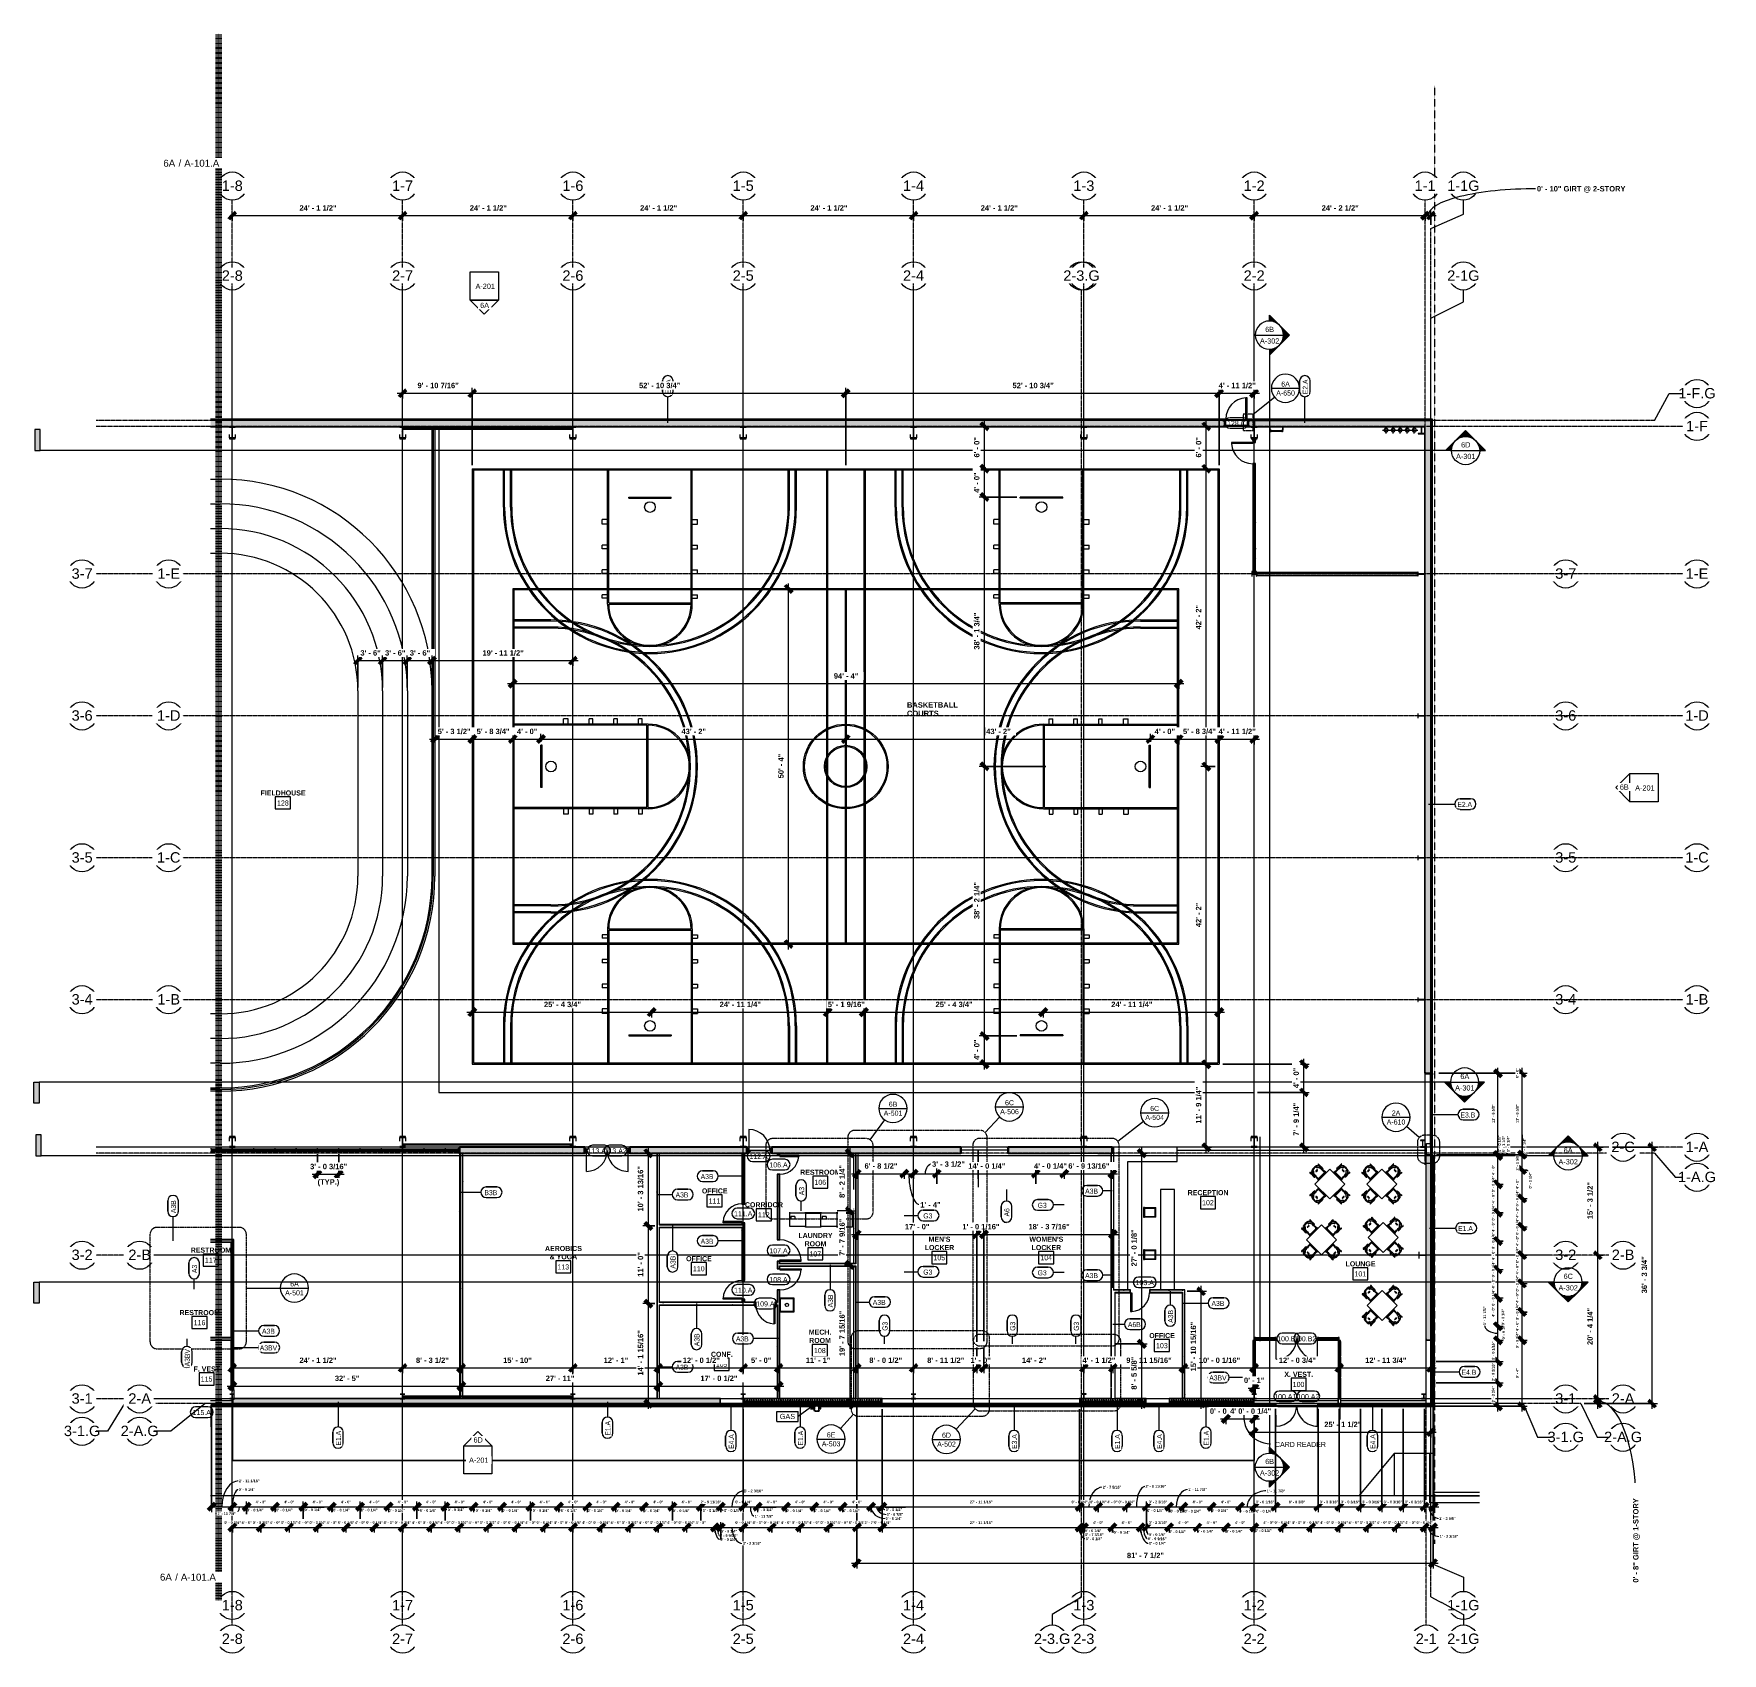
# Model space of a CAD drawing. Header units: inches. Extents: x 23906 to 26777, y -23220 to -20467.
import ezdxf

# ---------------------------------------------------------------- set-up
doc = ezdxf.new("R2010")
doc.units = ezdxf.units.IN
doc.header["$MEASUREMENT"] = 0
for name, pattern in [('Dash', [0.25, 0.125, -0.125]), ('Dash Dot 3_16_', [0.3125, 0.1875, -0.0625, 0, -0.0625]), ('Grid Line 1_2_', [0.875, 0.5, -0.125, 0.125, -0.125]), ('Hidden', [0.28125, 0.1875, -0.09375])]:
    doc.linetypes.add(name, pattern=pattern)
for name, color, linetype, lineweight in [('A-ANNO-DIMS', 211, 'Continuous', 9), ('A-ANNO-DIMS-96', 211, 'Continuous', 9), ('A-ANNO-MATC', 214, 'Dash', 140), ('A-ANNO-SYMB', 150, 'Continuous', 9), ('A-AREA', 32, 'Continuous', 20), ('A-AREA-IDEN', 2, 'Continuous', 9), ('A-DETL', 90, 'Continuous', 20), ('A-DOOR', 31, 'Continuous', 20), ('A-DOOR-IDEN', 31, 'Continuous', 9), ('A-FLOR', 192, 'Continuous', 20), ('A-FLOR-HRAL', 11, 'Continuous', 20), ('A-FLOR-OTLN', 90, 'Continuous', 20), ('A-GLAZ-CURT', 52, 'Continuous', 20), ('A-GLAZ-CWMG', 51, 'Continuous', 20), ('A-PROP-SBCK', 71, 'Hidden', 20), ('A-SITE-ROAD', 130, 'Continuous', 20), ('A-SITE-SWLK', 140, 'Continuous', 20), ('A-WALL', 113, 'Continuous', 20), ('A-WALL-IDEN', 211, 'Continuous', 9), ('A-WALL-PATT', 111, 'Continuous', 50), ('C-TOPO', 7, 'Continuous', 20), ('Conc', 7, 'Continuous', 20), ('E-POWR-CNTR', 130, 'Continuous', 9), ('E-POWR-RISE', 130, 'Continuous', 9), ('EOP-PR', 4, 'Continuous', 20), ('G-ANNO-SYMB', 111, 'Continuous', 9), ('G-ANNO-TEXT', 231, 'Continuous', 9), ('I-FURN', 30, 'Continuous', 20), ('I-WALL', 2, 'Continuous', 20), ('L-SITE-WALL', 31, 'Continuous', 20), ('P-SANR-FIXT', 6, 'Continuous', 20), ('P-SANR-FIXT-IDEN', 2, 'Continuous', 9), ('Q-CASE', 31, 'Continuous', 20), ('Q-SPCQ', 91, 'Continuous', 20), ('S-BEAM', 12, 'Continuous', 20), ('S-COLS', 52, 'Continuous', 20), ('S-GRID', 1, 'Continuous', 9), ('S-GRID-IDEN', 1, 'Continuous', 9)]:
    doc.layers.add(name, color=color, linetype=linetype, lineweight=lineweight)
doc.styles.add('Arial', font='arial.ttf', dxfattribs={"height": 17.703593})
doc.styles.add('Arial_1', font='arial.ttf', dxfattribs={"height": 8.851796})
doc.styles.add('Arial_2', font='arial.ttf', dxfattribs={"height": 0.122942})
doc.styles.add('Arial_3', font='arial.ttf', dxfattribs={"height": 11.802395})
doc.styles.add('Arial_B', font='arialbd.ttf', dxfattribs={"height": 9.132806})
doc.styles.add('Arial_B_1', font='arialbd.ttf', dxfattribs={"height": 4.566403})
doc.styles.add('Century Gothic', font='GOTHIC.TTF', dxfattribs={"height": 8.622671})
doc.styles.add('Century Gothic_1', font='GOTHIC.TTF', dxfattribs={"width": 0.8, "height": 8.622671})
doc.styles.add('Century Gothic_B', font='GOTHICB.TTF', dxfattribs={"height": 8.616719})
doc.dimstyles.new('OD_Dimension_-_1_16__Tol_', dxfattribs={"dimscale": 12, "dimtxt": 9, "dimasz": 1, "dimexe": 0.75, "dimexo": 0.5, "dimgap": 0.5, "dimtad": 1, "dimdec": 4, "dimrnd": 0.0625, "dimzin": 1, "dimdsep": 46, "dimlunit": 4, "dimtxsty": 'Arial_B', "dimblk1": 'OBLIQUE', "dimblk2": 'OBLIQUE', "dimsah": 1, "dimcen": 0.09, "dimdle": 0.75, "dimazin": 0, "dimtfac": 1, "dimtdec": 4, "dimtix": 1, "dimtmove": 1, "dimatfit": 3, "dimfxl": 1, "dimtvp": 1, "dimtfill": 1, "dimfrac": 2, "dimtolj": 1, "dimtzin": 0, "dimlwd": 13, "dimlwe": 13, "dimarcsym": 2})
doc.dimstyles.new('OD_Dimension_-_1_16__Tol__1', dxfattribs={"dimscale": 12, "dimtxt": 9, "dimasz": 1, "dimexe": 0.75, "dimexo": 0.5, "dimgap": 0.5, "dimtad": 1, "dimdec": 4, "dimrnd": 0.0625, "dimzin": 1, "dimdsep": 46, "dimlunit": 4, "dimtxsty": 'Arial_B', "dimblk1": 'OBLIQUE', "dimblk2": 'OBLIQUE', "dimsah": 1, "dimcen": 0.09, "dimdle": 0.75, "dimazin": 0, "dimtfac": 1, "dimtdec": 4, "dimtix": 1, "dimtmove": 0, "dimatfit": 3, "dimfxl": 1, "dimtvp": 1, "dimtfill": 1, "dimfrac": 2, "dimtolj": 1, "dimtzin": 0, "dimlwd": 13, "dimlwe": 13, "dimarcsym": 2})
doc.dimstyles.new('OD_Dimension_-_1_16__Tol__2', dxfattribs={"dimscale": 12, "dimtxt": 9, "dimasz": 1, "dimexe": 0.75, "dimexo": 0.5, "dimgap": 0.5, "dimtad": 1, "dimdec": 4, "dimrnd": 0.0625, "dimzin": 1, "dimdsep": 46, "dimlunit": 4, "dimtxsty": 'Arial_B', "dimblk1": 'OBLIQUE', "dimblk2": 'OBLIQUE', "dimsah": 1, "dimcen": 0.09, "dimdle": 0.75, "dimazin": 0, "dimtfac": 1, "dimtdec": 4, "dimtix": 1, "dimtmove": 0, "dimatfit": 3, "dimfxl": 1, "dimtvp": 1, "dimtfill": 1, "dimfrac": 2, "dimtolj": 1, "dimtzin": 0, "dimlwd": 13, "dimlwe": 13, "dimarcsym": 2})
doc.dimstyles.new('OD_Dimension_-_1_16__Tol__3', dxfattribs={"dimscale": 12, "dimtxt": 9, "dimasz": 1, "dimexe": 0.75, "dimexo": 0.5, "dimgap": 0.5, "dimtad": 1, "dimdec": 4, "dimrnd": 0.0625, "dimzin": 1, "dimdsep": 46, "dimlunit": 4, "dimtxsty": 'Arial_B', "dimblk1": 'OBLIQUE', "dimblk2": 'OBLIQUE', "dimsah": 1, "dimcen": 0.09, "dimdle": 0.75, "dimazin": 0, "dimtfac": 1, "dimtdec": 4, "dimtix": 1, "dimtmove": 0, "dimatfit": 3, "dimfxl": 1, "dimtvp": 1, "dimtfill": 1, "dimfrac": 2, "dimtolj": 1, "dimtzin": 0, "dimlwd": 13, "dimlwe": 13, "dimarcsym": 2})
doc.dimstyles.new('OD_Dimension_-_1_16__Tol__4', dxfattribs={"dimscale": 12, "dimtxt": 9, "dimasz": 1, "dimexe": 0.75, "dimexo": 0.5, "dimgap": 0.5, "dimtad": 1, "dimdec": 4, "dimrnd": 0.0625, "dimzin": 1, "dimdsep": 46, "dimlunit": 4, "dimtxsty": 'Arial_B', "dimblk1": 'OBLIQUE', "dimblk2": 'OBLIQUE', "dimsah": 1, "dimcen": 0.09, "dimdle": 0.75, "dimazin": 0, "dimtfac": 1, "dimtdec": 4, "dimtix": 1, "dimtmove": 0, "dimatfit": 3, "dimfxl": 1, "dimtvp": 1, "dimtfill": 1, "dimfrac": 2, "dimtolj": 1, "dimtzin": 0, "dimlwd": 13, "dimlwe": 13, "dimarcsym": 2})
doc.dimstyles.new('OD_Dimension_2', dxfattribs={"dimscale": 12, "dimtxt": 4.5, "dimasz": 1, "dimexe": 0.75, "dimexo": 0.5, "dimgap": 0.375, "dimtad": 1, "dimdec": 4, "dimrnd": 0.0625, "dimzin": 1, "dimdsep": 46, "dimlunit": 4, "dimtxsty": 'Arial_B_1', "dimblk1": 'OBLIQUE', "dimblk2": 'OBLIQUE', "dimsah": 1, "dimcen": 0.09, "dimdle": 0.75, "dimazin": 0, "dimtfac": 1, "dimtdec": 4, "dimtix": 1, "dimtmove": 1, "dimatfit": 3, "dimfxl": 1, "dimtvp": 1, "dimtfill": 1, "dimfrac": 2, "dimtolj": 1, "dimtzin": 0, "dimlwd": 13, "dimlwe": 13, "dimarcsym": 2})
doc.dimstyles.new('OD_Dimension_2_1', dxfattribs={"dimscale": 12, "dimtxt": 4.5, "dimasz": 1, "dimexe": 0.75, "dimexo": 0.5, "dimgap": 0.375, "dimtad": 1, "dimdec": 4, "dimrnd": 0.0625, "dimzin": 1, "dimdsep": 46, "dimlunit": 4, "dimtxsty": 'Arial_B_1', "dimblk1": 'OBLIQUE', "dimblk2": 'OBLIQUE', "dimsah": 1, "dimcen": 0.09, "dimdle": 0.75, "dimazin": 0, "dimtfac": 1, "dimtdec": 4, "dimtix": 1, "dimtmove": 1, "dimatfit": 3, "dimfxl": 1, "dimtvp": 1, "dimtfill": 1, "dimfrac": 2, "dimtolj": 1, "dimtzin": 0, "dimlwd": 13, "dimlwe": 13, "dimarcsym": 2})
doc.dimstyles.new('OD_Dimension_2_2', dxfattribs={"dimscale": 12, "dimtxt": 4.5, "dimasz": 1, "dimexe": 0.75, "dimexo": 0.5, "dimgap": 0.375, "dimtad": 1, "dimdec": 4, "dimrnd": 0.0625, "dimzin": 1, "dimdsep": 46, "dimlunit": 4, "dimtxsty": 'Arial_B_1', "dimblk1": 'OBLIQUE', "dimblk2": 'OBLIQUE', "dimsah": 1, "dimcen": 0.09, "dimdle": 0.75, "dimazin": 0, "dimtfac": 1, "dimtdec": 4, "dimtix": 1, "dimtmove": 0, "dimatfit": 3, "dimfxl": 1, "dimtvp": 1, "dimtfill": 1, "dimfrac": 2, "dimtolj": 1, "dimtzin": 0, "dimlwd": 13, "dimlwe": 13, "dimarcsym": 2})
doc.dimstyles.new('OD_Dimension_2_3', dxfattribs={"dimscale": 12, "dimtxt": 4.5, "dimasz": 1, "dimexe": 0.75, "dimexo": 0.5, "dimgap": 0.375, "dimtad": 1, "dimdec": 4, "dimrnd": 0.0625, "dimzin": 1, "dimdsep": 46, "dimlunit": 4, "dimtxsty": 'Arial_B_1', "dimblk1": 'OBLIQUE', "dimblk2": 'OBLIQUE', "dimsah": 1, "dimcen": 0.09, "dimdle": 0.75, "dimazin": 0, "dimtfac": 1, "dimtdec": 4, "dimtix": 1, "dimtmove": 0, "dimatfit": 3, "dimfxl": 1, "dimtvp": 1, "dimtfill": 1, "dimfrac": 2, "dimtolj": 1, "dimtzin": 0, "dimlwd": 13, "dimlwe": 13, "dimarcsym": 2})
doc.dimstyles.new('OD_Dimension_2_4', dxfattribs={"dimscale": 12, "dimtxt": 4.5, "dimasz": 1, "dimexe": 0.75, "dimexo": 0.5, "dimgap": 0.375, "dimtad": 1, "dimdec": 4, "dimrnd": 0.0625, "dimzin": 1, "dimdsep": 46, "dimlunit": 4, "dimtxsty": 'Arial_B_1', "dimblk1": 'OBLIQUE', "dimblk2": 'OBLIQUE', "dimsah": 1, "dimcen": 0.09, "dimdle": 0.75, "dimazin": 0, "dimtfac": 1, "dimtdec": 4, "dimtix": 1, "dimtmove": 0, "dimatfit": 3, "dimfxl": 1, "dimtvp": 1, "dimtfill": 1, "dimfrac": 2, "dimtolj": 1, "dimtzin": 0, "dimlwd": 13, "dimlwe": 13, "dimarcsym": 2})
doc.dimstyles.new('OD_Dimension_2_5', dxfattribs={"dimscale": 12, "dimtxt": 4.5, "dimasz": 1, "dimexe": 0.75, "dimexo": 0.5, "dimgap": 0.375, "dimtad": 1, "dimdec": 4, "dimrnd": 0.0625, "dimzin": 1, "dimdsep": 46, "dimlunit": 4, "dimtxsty": 'Arial_B_1', "dimblk1": 'OBLIQUE', "dimblk2": 'OBLIQUE', "dimsah": 1, "dimcen": 0.09, "dimdle": 0.75, "dimazin": 0, "dimtfac": 1, "dimtdec": 4, "dimtix": 1, "dimtmove": 0, "dimatfit": 3, "dimfxl": 1, "dimtvp": 1, "dimtfill": 1, "dimfrac": 2, "dimtolj": 1, "dimtzin": 0, "dimlwd": 13, "dimlwe": 13, "dimarcsym": 2})
pattern_1 = [(0, (0, 0), (30.72, 7.68), [1.267, -21.773, 1.267, -21.773, -122.88]), (0, (0, 0), (30.72, 7.68), [-46.08, 1.267, -44.813, 1.267, -21.773, -53.76]), (0, (0, 0), (30.72, 7.68), [-115.2, 1.267, -14.093, 1.267, -37.133]), (120, (11.52, 3.84), (-22.0110751, 22.7643004), [1.267, -21.773, 1.267, -21.773, -122.88]), (120, (11.52, 3.84), (-22.0110751, 22.7643004), [-46.08, 1.267, -44.813, 1.267, -21.773, -53.76]), (120, (11.52, 3.84), (-22.0110751, 22.7643004), [-115.2, 1.267, -14.093, 1.267, -37.133]), (240, (15.36, 19.2), (-8.7089249, -30.4443004), [1.267, -21.773, 1.267, -21.773, -122.88]), (240, (15.36, 19.2), (-8.7089249, -30.4443004), [-46.08, 1.267, -44.813, 1.267, -21.773, -53.76]), (240, (15.36, 19.2), (-8.7089249, -30.4443004), [-115.2, 1.267, -14.093, 1.267, -37.133])]
pattern_2 = [(161.57, (0.48, 0.48), (-3.839953776, -1.544e-05), [0, -27.322, 3.034, 0]), (18.43, (-0.48, 0.48), (-3.839953776, 1.544e-05), [0, -27.322, 3.034, 0]), (108.43, (0.48, 0.48), (1.919622, -9.60052459), [9.106, -21.25]), (71.57, (-0.48, 0.48), (1.919622, 9.60052459), [9.106, -21.25])]
pattern_3 = [(0, (0, 0), (15.36, 3.84), [1.267, -10.253, 1.267, -10.253, -61.44]), (0, (0, 0), (15.36, 3.84), [-23.04, 1.267, -21.773, 1.267, -10.253, -26.88]), (0, (0, 0), (15.36, 3.84), [-57.6, 1.267, -6.413, 1.267, -17.933]), (120, (5.76, 1.92), (-11.00553755, 11.3821502), [1.267, -10.253, 1.267, -10.253, -61.44]), (120, (5.76, 1.92), (-11.00553755, 11.3821502), [-23.04, 1.267, -21.773, 1.267, -10.253, -26.88]), (120, (5.76, 1.92), (-11.00553755, 11.3821502), [-57.6, 1.267, -6.413, 1.267, -17.933]), (240, (7.68, 9.6), (-4.35446245, -15.2221502), [1.267, -10.253, 1.267, -10.253, -61.44]), (240, (7.68, 9.6), (-4.35446245, -15.2221502), [-23.04, 1.267, -21.773, 1.267, -10.253, -26.88]), (240, (7.68, 9.6), (-4.35446245, -15.2221502), [-57.6, 1.267, -6.413, 1.267, -17.933])]
pattern_4 = [(0, (0, 0), (0, 12), []), (90, (0, 0), (-12, 7e-16), [])]
pattern_5 = [(45, (0, 0), (-9.503515, 9.503515), []), (45, (0, 14.4), (-9.503515, 9.503515), [])]
pattern_6 = [(225, (25691.39, -22360.053), (9.503515, -9.503515), []), (225, (25691.39, -22374.453), (9.503515, -9.503515), [])]
pattern_7 = [(225, (25401.89, -22360.053), (9.503515, -9.503515), []), (225, (25401.89, -22374.453), (9.503515, -9.503515), [])]
pattern_8 = [(225, (25112.39, -22360.053), (9.503515, -9.503515), []), (225, (25112.39, -22374.453), (9.503515, -9.503515), [])]
pattern_9 = [(225, (24822.89, -22360.053), (9.503515, -9.503515), []), (225, (24822.89, -22374.453), (9.503515, -9.503515), [])]
pattern_10 = [(225, (24533.39, -22360.053), (9.503515, -9.503515), []), (225, (24533.39, -22374.453), (9.503515, -9.503515), [])]
pattern_11 = [(225, (24243.89, -22360.053), (9.503515, -9.503515), []), (225, (24243.89, -22374.453), (9.503515, -9.503515), [])]
pattern_12 = [(225, (25980.89, -22360.053), (9.503515, -9.503515), []), (225, (25980.89, -22374.453), (9.503515, -9.503515), [])]

msp = doc.modelspace()

# ---------------------------------------------------------------- texts
at = {"layer": 'A-ANNO-SYMB', "char_height": 8.622671, "attachment_point": 2, "line_spacing_factor": 0.984117, "style": 'Century Gothic'}
for s, insert, width in [('6A', (26034.23736, -21058.00297), 18.468), ('A-501', (25367.03779, -22297.34007), 38.88), ('6B', (25367.03779, -22282.14782), 15.984), ('A-506', (25565.00006, -22294.70538), 38.88), ('6C', (25565.00006, -22279.51313), 19.44), ('6C', (25811.71152, -22289.35067), 19.44), ('2A', (26222.06878, -22297.15216), 18.468), ('A-504', (25811.71152, -22304.54293), 38.88), ('A-610', (26222.06878, -22312.34442), 38.88), ('6A', (24349.56465, -22587.50191), 18.468), ('A-501', (24349.56465, -22602.69417), 38.88), ('6E', (25261.77204, -22844.19433), 15.444), ('6D', (25457.8645, -22844.7145), 18.36), ('A-503', (25261.77204, -22859.38658), 38.88), ('A-502', (25457.8645, -22859.90675), 38.88)]:
    msp.add_mtext(s, dxfattribs=dict(at, insert=insert, width=width))
at = {"layer": 'A-AREA-IDEN', "attachment_point": 2}
for s, insert, char_height, width, line_spacing_factor, style in [('FIELDHOUSE', (24330.14423, -21752.98212), 8.616719, 80.676, 0.984796, 'Century Gothic_B'), ('128', (24329.8582, -21770.09761), 8.622671, 23.652, 0.984117, 'Century Gothic'), ('RESTROOM', (25243.58433, -22397.72213), 8.616719, 74.736, 0.984796, 'Century Gothic_B'), ('106', (25243.2983, -22414.83762), 8.622671, 23.652, 0.984117, 'Century Gothic'), ('OFFICE', (25063.9131, -22429.4775), 8.616719, 48.6, 0.984796, 'Century Gothic_B'), ('RECEPTION', (25902.56558, -22432.415), 8.616719, 75.168, 0.984796, 'Century Gothic_B'), ('111', (25063.62707, -22446.59299), 8.622671, 23.652, 0.984117, 'Century Gothic'), ('CORRIDOR', (25147.62798, -22452.96504), 8.616719, 74.412, 0.984796, 'Century Gothic_B'), ('112', (25147.34195, -22470.08053), 8.622671, 23.652, 0.984117, 'Century Gothic'), ('102', (25902.27955, -22449.53049), 8.622671, 23.652, 0.984117, 'Century Gothic'), ('RESTROOM', (24207.60747, -22530.07358), 8.616719, 74.736, 0.984796, 'Century Gothic_B'), ('AEROBICS\\P& YOGA', (24806.81183, -22527.31802), 8.616719, 69.444, 0.984796, 'Century Gothic_B'), ('LAUNDRY\\PROOM', (25235.19683, -22505.21022), 8.616719, 63.936, 0.984796, 'Century Gothic_B'), ("MEN'S\\PLOCKER", (25445.98397, -22511.63565), 8.616719, 54.324, 0.984796, 'Century Gothic_B'), ("WOMEN'S\\PLOCKER", (25627.64621, -22511.63565), 8.616719, 66.636, 0.984796, 'Century Gothic_B'), ('117', (24207.32144, -22547.18907), 8.622671, 23.652, 0.984117, 'Century Gothic'), ('113', (24806.5258, -22558.71922), 8.622671, 23.652, 0.984117, 'Century Gothic'), ('OFFICE', (25037.09808, -22544.66623), 8.616719, 48.6, 0.984796, 'Century Gothic_B'), ('107', (25234.9108, -22536.61143), 8.622671, 23.652, 0.984117, 'Century Gothic'), ('105', (25445.69794, -22543.03686), 8.622671, 23.652, 0.984117, 'Century Gothic'), ('104', (25627.36018, -22543.03686), 8.622671, 23.652, 0.984117, 'Century Gothic'), ('LOUNGE', (26161.65795, -22553.40122), 8.616719, 57.78, 0.984796, 'Century Gothic_B'), ('110', (25036.81205, -22561.78172), 8.622671, 23.652, 0.984117, 'Century Gothic'), ('101', (26161.37192, -22570.51672), 8.622671, 23.652, 0.984117, 'Century Gothic'), ('RESTROOM', (24188.5036, -22636.32207), 8.616719, 74.736, 0.984796, 'Century Gothic_B'), ('116', (24188.21757, -22653.43756), 8.622671, 23.652, 0.984117, 'Century Gothic'), ('MECH.\\PROOM', (25242.95433, -22669.4863), 8.616719, 45.468, 0.984796, 'Century Gothic_B'), ('108', (25242.6683, -22700.8875), 8.622671, 23.652, 0.984117, 'Century Gothic'), ('OFFICE', (25824.28782, -22675.38103), 8.616719, 48.6, 0.984796, 'Century Gothic_B'), ('103', (25824.00179, -22692.49652), 8.622671, 23.652, 0.984117, 'Century Gothic'), ('CONF.', (25076.02308, -22707.21085), 8.616719, 44.82, 0.984796, 'Century Gothic_B'), ('109', (25075.73705, -22724.32634), 8.622671, 23.652, 0.984117, 'Century Gothic'), ('F. VEST', (24200.5186, -22732.15834), 8.616719, 45.9, 0.984796, 'Century Gothic_B'), ('115', (24200.23257, -22749.27383), 8.622671, 23.652, 0.984117, 'Century Gothic'), ('X. VEST.', (26056.65986, -22741.26268), 8.616719, 52.704, 0.984796, 'Century Gothic_B'), ('100', (26056.37382, -22758.37817), 8.622671, 23.652, 0.984117, 'Century Gothic')]:
    msp.add_mtext(s, dxfattribs=dict(at, insert=insert, char_height=char_height, width=width, line_spacing_factor=line_spacing_factor, style=style))
at = {"layer": 'A-DOOR-IDEN', "char_height": 8.622671, "attachment_point": 2, "line_spacing_factor": 0.984117, "style": 'Century Gothic'}
for s, insert, width in [('128.C', (25950.7239, -21124.5965), 39.096), ('113.A1', (24866.75409, -22361.4715), 46.008), ('113.A2', (24895.56871, -22361.4715), 46.008), ('112.A', (25138.50588, -22370.87564), 38.124), ('106.A', (25172.3489, -22385.2215), 38.124), ('111.A', (25112.4114, -22468.2215), 38.124), ('107.A', (25172.3489, -22531.2215), 38.124), ('108.A', (25172.3489, -22580.2215), 38.124), ('103.A', (25794.90441, -22585.30412), 38.124), ('110.A', (25112.4114, -22598.2215), 38.124), ('109.A', (25150.0989, -22621.534), 38.124), ('100.B1', (26038.87909, -22680.8465), 43.524), ('100.B2', (26067.56871, -22680.8465), 43.524), ('100.A1', (26033.80997, -22779.07232), 46.008), ('100.A2', (26072.80997, -22779.07232), 46.008), ('115.A', (24191.99099, -22806.11657), 38.124)]:
    msp.add_mtext(s, dxfattribs=dict(at, insert=insert, width=width))
at = {"layer": 'G-ANNO-SYMB', "char_height": 8.851796, "attachment_point": 2, "line_spacing_factor": 0.938532, "style": 'Arial_1'}
for s, insert, width in [('6B', (26007.12433, -20964.90808), 18.036), ('A-302', (26007.12433, -20984.54432), 39.312), ('A-301', (26340.53331, -21180.81278), 39.312), ('6D', (26340.53331, -21161.17654), 18.792), ('6A', (26338.94075, -22234.66396), 18.036), ('A-301', (26338.94075, -22254.30021), 39.312), ('6C', (26514.69365, -22574.46116), 18.792), ('A-302', (26514.69365, -22594.09741), 39.312), ('6B', (26007.12433, -22889.2115), 18.036), ('A-302', (26007.12433, -22908.84775), 39.312)]:
    msp.add_mtext(s, dxfattribs=dict(at, insert=insert, width=width))
at = {"layer": 'P-SANR-FIXT-IDEN', "insert": (25187.54971, -22812.8053), "char_height": 8.851796, "width": 31.104, "attachment_point": 2, "line_spacing_factor": 0.938532, "style": 'Arial_1'}
msp.add_mtext('GAS', dxfattribs=at)

# ---------------------------------------------------------------- blocks, each defined once
blk = doc.blocks.new('W-Wide Flange-Column - B2_E-1389165-Enlarged First Floor Plan _East_')
at = {"layer": 'S-COLS', "lineweight": 9}
h = blk.add_hatch(dxfattribs=at)
h.set_pattern_fill('FP1_1', color=8, style=0, pattern_type=2)
h.set_pattern_definition([(225, (24243.89, -22783.178), (9.503515, -9.503515), []), (225, (24243.89, -22797.578), (9.503515, -9.503515), [])])
h.paths.add_polyline_path([(4, 4.1), (-4, 4.1), (-4, 3.7), (-0.8, 3.7), (-0.3, 3.5), (-0.1, 3), (-0.1, -3), (-0.3, -3.5), (-0.8, -3.7), (-4, -3.7), (-4, -4.1), (4, -4.1), (4, -3.7), (0.8, -3.7), (0.3, -3.5), (0.1, -3), (0.1, 3), (0.3, 3.5), (0.8, 3.7), (4, 3.7)], flags=0)
at = {"layer": 'S-COLS', "color": 7}
for p, q in [((4, 4.1), (-4, 4.1)), ((-4, 4.1), (-4, 3.7)), ((-4, 3.7), (-0.8, 3.7)), ((-0.1, 3), (-0.1, -3)), ((0.1, -3), (0.1, 3)), ((0.8, 3.7), (4, 3.7)), ((4, 3.7), (4, 4.1)), ((-0.8, -3.7), (-4, -3.7)), ((-4, -3.7), (-4, -4.1)), ((-4, -4.1), (4, -4.1)), ((4, -3.7), (0.8, -3.7)), ((4, -4.1), (4, -3.7))]:
    blk.add_line(p, q, dxfattribs=at)
for centre, start, end in [((-0.8, 3), 0, 90), ((0.8, 3), 90, 180), ((-0.8, -3), 270, 0), ((0.8, -3), 180, 270)]:
    blk.add_arc(centre, 0.691, start, end, dxfattribs=at)
blk = doc.blocks.new('W-Wide Flange-Column - B2_E-V1-Enlarged First Floor Plan _East_')
at = {"layer": 'S-COLS', "lineweight": 9}
h = blk.add_hatch(dxfattribs=at)
h.set_pattern_fill('FP1_2', color=8, style=0, pattern_type=2)
h.set_pattern_definition([(225, (24822.89, -22783.178), (9.503515, -9.503515), []), (225, (24822.89, -22797.578), (9.503515, -9.503515), [])])
h.paths.add_polyline_path([(-4, 4.1), (-4, 3.7), (-0.8, 3.7), (-0.3, 3.5), (-0.1, 3), (-0.1, 0.7), (0, 0.7), (0.1, 0.7), (0.1, 3), (0.3, 3.5), (0.8, 3.7), (4, 3.7), (4, 4.1), (0.8, 4.1)], flags=0)
h.paths.add_polyline_path([(-0.1, -0.2), (-0.1, -3), (-0.3, -3.5), (-0.8, -3.7), (-4, -3.7), (-4, -4.1), (4, -4.1), (4, -3.7), (0.8, -3.7), (0.3, -3.5), (0.1, -3), (0.1, -0.3), (-0.1, -0.2)], flags=0)
at = {"layer": 'S-COLS', "color": 7}
for p, q in [((4, 4.1), (-4, 4.1)), ((-4, 4.1), (-4, 3.7)), ((-4, 3.7), (-0.8, 3.7)), ((-0.1, 3), (-0.1, 0.6)), ((0.1, 0.7), (0.1, 3)), ((0.8, 3.7), (4, 3.7)), ((4, 3.7), (4, 4.1)), ((-0.8, -3.7), (-4, -3.7)), ((-4, -3.7), (-4, -4.1)), ((-4, -4.1), (4, -4.1)), ((-0.1, -0.2), (-0.1, -3)), ((0.1, -3), (0.1, -0.3)), ((4, -3.7), (0.8, -3.7)), ((4, -4.1), (4, -3.7))]:
    blk.add_line(p, q, dxfattribs=at)
for centre, start, end in [((-0.8, 3), 0, 90), ((0.8, 3), 90, 180), ((-0.8, -3), 270, 0), ((0.8, -3), 180, 270)]:
    blk.add_arc(centre, 0.691, start, end, dxfattribs=at)
blk = doc.blocks.new('W-Wide Flange-Column - B2_E-V2-Enlarged First Floor Plan _East_')
at = {"layer": 'S-COLS', "lineweight": 9}
h = blk.add_hatch(dxfattribs=at)
h.set_pattern_fill('FP1_3', color=8, style=0, pattern_type=2)
h.set_pattern_definition([(225, (25112.39, -22783.178), (9.503515, -9.503515), []), (225, (25112.39, -22797.578), (9.503515, -9.503515), [])])
h.paths.add_polyline_path([(-4, 4.1), (-4, 3.7), (-0.8, 3.7), (-0.3, 3.5), (-0.1, 3), (-0.1, -3), (-0.3, -3.5), (-0.8, -3.7), (-4, -3.7), (-4, -4.1), (4, -4.1), (4, -3.7), (0.8, -3.7), (0.3, -3.5), (0.1, -3), (0.1, 3), (0.3, 3.5), (0.8, 3.7), (4, 3.7), (4, 4.1)], flags=0)
at = {"layer": 'S-COLS', "color": 7}
for p, q in [((4, 4.1), (-4, 4.1)), ((-4, 4.1), (-4, 3.7)), ((-4, 3.7), (-0.8, 3.7)), ((-0.1, 3), (-0.1, -3)), ((0.1, -3), (0.1, 3)), ((0.8, 3.7), (4, 3.7)), ((4, 3.7), (4, 4.1)), ((-0.8, -3.7), (-4, -3.7)), ((-4, -3.7), (-4, -4.1)), ((-4, -4.1), (4, -4.1)), ((4, -3.7), (0.8, -3.7)), ((4, -4.1), (4, -3.7))]:
    blk.add_line(p, q, dxfattribs=at)
for centre, start, end in [((-0.8, 3), 0, 90), ((0.8, 3), 90, 180), ((-0.8, -3), 270, 0), ((0.8, -3), 180, 270)]:
    blk.add_arc(centre, 0.691, start, end, dxfattribs=at)
blk = doc.blocks.new('W-Wide Flange-Column - B2_E-V3-Enlarged First Floor Plan _East_')
at = {"layer": 'S-COLS', "lineweight": 9}
h = blk.add_hatch(dxfattribs=at)
h.set_pattern_fill('FP1_4', color=8, style=0, pattern_type=2)
h.set_pattern_definition([(225, (25401.89, -22783.178), (9.503515, -9.503515), []), (225, (25401.89, -22797.578), (9.503515, -9.503515), [])])
h.paths.add_polyline_path([(-4, 4.1), (-4, 3.7), (-0.8, 3.7), (-0.3, 3.5), (-0.1, 3), (-0.1, -3), (-0.3, -3.5), (-0.8, -3.7), (-4, -3.7), (-4, -4.1), (4, -4.1), (4, -3.7), (0.8, -3.7), (0.3, -3.5), (0.1, -3), (0.1, 3), (0.3, 3.5), (0.8, 3.7), (4, 3.7), (4, 4.1), (-1.6, 4.1)], flags=0)
at = {"layer": 'S-COLS', "color": 7}
for p, q in [((4, 4.1), (-4, 4.1)), ((-4, 4.1), (-4, 3.7)), ((-4, 3.7), (-0.8, 3.7)), ((-0.1, 3), (-0.1, -3)), ((0.1, -3), (0.1, 3)), ((0.8, 3.7), (4, 3.7)), ((4, 3.7), (4, 4.1)), ((-0.8, -3.7), (-4, -3.7)), ((-4, -3.7), (-4, -4.1)), ((-4, -4.1), (4, -4.1)), ((4, -3.7), (0.8, -3.7)), ((4, -4.1), (4, -3.7))]:
    blk.add_line(p, q, dxfattribs=at)
for centre, start, end in [((-0.8, 3), 0, 90), ((0.8, 3), 90, 180), ((-0.8, -3), 270, 0), ((0.8, -3), 180, 270)]:
    blk.add_arc(centre, 0.691, start, end, dxfattribs=at)
blk = doc.blocks.new('W-Wide Flange-Column - B2_F-1401326-Enlarged First Floor Plan _East_')
at = {"layer": 'S-COLS', "lineweight": 9}
h = blk.add_hatch(dxfattribs=at)
h.set_pattern_fill('FP1_5', color=8, style=0, pattern_type=2)
h.set_pattern_definition([(225, (25691.39, -22783.053), (9.503515, -9.503515), []), (225, (25691.39, -22797.453), (9.503515, -9.503515), [])])
h.paths.add_polyline_path([(4, 4.2), (-4, 4.2), (-4, 3.8), (-0.8, 3.8), (-0.3, 3.6), (-0.1, 3.1), (-0.1, -3.1), (-0.3, -3.6), (-0.8, -3.8), (-4, -3.8), (-4, -4.2), (4, -4.2), (4, -3.8), (0.8, -3.8), (0.3, -3.6), (0.1, -3.1), (0.1, 3.1), (0.3, 3.6), (0.8, 3.8), (4, 3.8)], flags=0)
at = {"layer": 'S-COLS', "color": 7}
for p, q in [((4, 4.2), (-4, 4.2)), ((-4, 4.2), (-4, 3.8)), ((-4, 3.8), (-0.8, 3.8)), ((-0.1, 3.1), (-0.1, -3.1)), ((0.1, -3.1), (0.1, 3.1)), ((0.8, 3.8), (4, 3.8)), ((4, 3.8), (4, 4.2)), ((-0.8, -3.8), (-4, -3.8)), ((-4, -3.8), (-4, -4.2)), ((-4, -4.2), (4, -4.2)), ((4, -3.8), (0.8, -3.8)), ((4, -4.2), (4, -3.8))]:
    blk.add_line(p, q, dxfattribs=at)
for centre, start, end in [((-0.8, 3.1), 0, 90), ((0.8, 3.1), 90, 180), ((-0.8, -3.1), 270, 0), ((0.8, -3.1), 180, 270)]:
    blk.add_arc(centre, 0.691, start, end, dxfattribs=at)
blk = doc.blocks.new('W-Wide Flange-Column - B2_E-V4-Enlarged First Floor Plan _East_')
at = {"layer": 'S-COLS', "lineweight": 9}
h = blk.add_hatch(dxfattribs=at)
h.set_pattern_fill('FP1_6', color=8, style=0, pattern_type=2)
h.set_pattern_definition([(225, (25980.89, -22783.178), (9.503515, -9.503515), []), (225, (25980.89, -22797.578), (9.503515, -9.503515), [])])
h.paths.add_polyline_path([(-4, 4.1), (-4, 3.7), (-0.8, 3.7), (-0.3, 3.5), (-0.1, 3), (-0.1, -3), (-0.3, -3.5), (-0.8, -3.7), (-4, -3.7), (-4, -4.1), (4, -4.1), (4, -3.7), (0.8, -3.7), (0.3, -3.5), (0.1, -3), (0.1, 3), (0.3, 3.5), (0.8, 3.7), (4, 3.7), (4, 4.1)], flags=0)
at = {"layer": 'S-COLS', "color": 7}
for p, q in [((4, 4.1), (-4, 4.1)), ((-4, 4.1), (-4, 3.7)), ((-4, 3.7), (-0.8, 3.7)), ((-0.1, 3), (-0.1, -3)), ((0.1, -3), (0.1, 3)), ((0.8, 3.7), (4, 3.7)), ((4, 3.7), (4, 4.1)), ((-0.8, -3.7), (-4, -3.7)), ((-4, -3.7), (-4, -4.1)), ((-4, -4.1), (4, -4.1)), ((4, -3.7), (0.8, -3.7)), ((4, -4.1), (4, -3.7))]:
    blk.add_line(p, q, dxfattribs=at)
for centre, start, end in [((-0.8, 3), 0, 90), ((0.8, 3), 90, 180), ((-0.8, -3), 270, 0), ((0.8, -3), 180, 270)]:
    blk.add_arc(centre, 0.691, start, end, dxfattribs=at)
blk = doc.blocks.new('W-Wide Flange-Column - B2_D-1389335-Enlarged First Floor Plan _East_')
at = {"layer": 'S-COLS', "lineweight": 9}
h = blk.add_hatch(dxfattribs=at)
h.set_pattern_fill('FP1_7', color=8, style=0, pattern_type=2)
h.set_pattern_definition([(225, (26269.39, -22783.178), (9.503515, -9.503515), []), (225, (26269.39, -22797.578), (9.503515, -9.503515), [])])
h.paths.add_polyline_path([(4, 4.1), (-4, 4.1), (-4, 3.7), (-0.8, 3.7), (-0.3, 3.5), (-0.1, 3), (-0.1, -3), (-0.3, -3.5), (-0.8, -3.7), (-4, -3.7), (-4, -4.1), (4, -4.1), (4, -3.7), (0.8, -3.7), (0.3, -3.5), (0.1, -3), (0.1, 3), (0.3, 3.5), (0.8, 3.7), (4, 3.7)], flags=0)
at = {"layer": 'S-COLS', "color": 7}
for p, q in [((4, 4.1), (-4, 4.1)), ((-4, 4.1), (-4, 3.7)), ((-4, 3.7), (-0.8, 3.7)), ((-0.1, 3), (-0.1, -3)), ((0.1, -3), (0.1, 3)), ((0.8, 3.7), (4, 3.7)), ((4, 3.7), (4, 4.1)), ((-0.8, -3.7), (-4, -3.7)), ((-4, -3.7), (-4, -4.1)), ((-4, -4.1), (4, -4.1)), ((4, -3.7), (0.8, -3.7)), ((4, -4.1), (4, -3.7))]:
    blk.add_line(p, q, dxfattribs=at)
for centre, start, end in [((-0.8, 3), 0, 90), ((0.8, 3), 90, 180), ((-0.8, -3), 270, 0), ((0.8, -3), 180, 270)]:
    blk.add_arc(centre, 0.691, start, end, dxfattribs=at)
blk = doc.blocks.new('Girt_C - 8_D-1409812-Enlarged First Floor Plan _East_')
at = {"layer": 'S-BEAM', "color": 43, "lineweight": 13}
for p, q in [((26273.4, -22353.4), (26273.4, -22372.6)), ((26273.6, -22353.4), (26280.7, -22353.4)), ((26281.4, -22372.6), (26281.4, -22359.6))]:
    blk.add_line(p, q, dxfattribs=at)
blk = doc.blocks.new('Casework 1 - Casework 1-456223-Enlarged First Floor Plan _East_')
at = {"layer": 'Q-CASE', "color": 43, "lineweight": 13}
for p, q in [((25850, -22359.6), (25742, -22359.6)), ((25742, -22359.6), (25742, -22369.6)), ((25766, -22601.9), (25766, -22383.6)), ((25766, -22383.6), (25850, -22383.6)), ((25850, -22383.6), (25850, -22359.6)), ((25845.4, -22431.6), (25821.4, -22431.6)), ((25821.4, -22431.6), (25821.4, -22601.9)), ((25845.4, -22601.9), (25845.4, -22431.6))]:
    blk.add_line(p, q, dxfattribs=at)
blk = doc.blocks.new('Falcon 7700 Series Pedestal Base - 36_ Square Top x 30_ - Wheelchair Height-460525-Enlarged First Floor Plan _East_')
at = {"layer": 'I-FURN', "color": 43, "lineweight": 13}
for p, q in [((18, 18), (-18, 18)), ((-18, 18), (-18, -18)), ((18, -18), (18, 18)), ((-18, -18), (18, -18))]:
    blk.add_line(p, q, dxfattribs=at)
blk = doc.blocks.new('HermanMiller_Collection_Air-Chair_SideChair_Arms - Arms-457867-Enlarged First Floor Plan _East_')
at = {"layer": 'I-FURN', "color": 43, "lineweight": 13}
for p, q in [((-3.6, 10), (-8.5, 10.5)), ((-8.5, 9.5), (-5.5, 9.2)), ((-3.6, 1.3), (-3.6, -1.3)), ((-3.3, 9), (-0.6, 8.8)), ((-2.4, -1.3), (-2.4, 1.3)), ((2, 10.2), (-0.7, 10.5)), ((-0.3, 8.3), (-0.6, 8.8)), ((-0.6, 8.8), (0.4, 8.7)), ((8.8, 8.8), (-0.3, 8.3)), ((0.8, 8.8), (2.2, 9.2)), ((6.4, 7.6), (7.6, 7.6)), ((8.7, 6.4), (8.7, -6.4)), ((9.3, 9.3), (8.8, 8.8)), ((9.2, 7.9), (10, 8.6)), ((9.5, -6.7), (9.5, 6.7)), ((-5.5, -9.2), (-8.5, -9.5)), ((-8.5, -10.5), (-3.6, -10)), ((-3.3, -9), (-0.6, -8.8)), ((-0.7, -10.5), (2, -10.2)), ((-0.6, -8.8), (-0.3, -8.3)), ((0.4, -8.7), (-0.6, -8.8)), ((-0.3, -8.3), (8.8, -8.8)), ((2.2, -9.2), (0.8, -8.8)), ((6.4, -7.6), (7.6, -7.6)), ((8.8, -8.8), (9.3, -9.3)), ((10, -8.6), (9.2, -7.9))]:
    blk.add_line(p, q, dxfattribs=at)
for centre, radius, start, end in [((9.9, 0), 19.8, 163.4787, 196.5213), ((-8.5, 10), 0.5, 90, 270), ((-1.5, 1.7), 8.5, 117.7851, 152.2149), ((9.9, 0), 18.8, 163.7855, 196.2145), ((-0.7, 0.8), 8.69, 90.7893, 148.9202), ((-7.7, 5.4), 2.08, 305.4968, 328.6439), ((-0.2, 0.8), 6.63, 124.5004, 148.6439), ((-2.5, 5), 5.17, 102.2096, 125.548), ((-0.9, 1.7), 5.55, 95.4677, 123.4626), ((-1.3, 4.4), 6.06, 84.7201, 112.311), ((-3, 1.3), 0.625, 360, 180), ((6.6, -76.7), 84.2, 90.0911, 95.4677), ((-0.5, -9.9), 19.3, 84.4222, 90.7893), ((0.4, 9.3), 0.53, 159.7405, 262.7198), ((0.4, 9.7), 0.924, 265.6115, 290.3639), ((1.8, 9.6), 0.521, 212.9555, 275.0445), ((2.1, 9.7), 0.499, 287, 91.3054), ((7.6, 6.5), 1.09, 353.2467, 90.0911), ((7.6, 6.8), 1.97, 356.1033, 34.6542), ((9.7, 9), 0.49, 315, 135), ((-1.5, -1.7), 8.5, 207.7851, 242.2149), ((-8.5, -10), 0.5, 90, 270), ((-0.7, -0.8), 8.69, 211.0798, 269.2107), ((-7.7, -5.4), 2.08, 31.3561, 54.5032), ((-0.2, -0.8), 6.63, 211.3561, 235.4996), ((-2.5, -5), 5.17, 234.452, 257.7904), ((-0.9, -1.7), 5.55, 236.5374, 264.5323), ((-3, -1.3), 0.625, 180, 360), ((-1.3, -4.4), 6.06, 247.689, 275.2799), ((6.6, 76.7), 84.2, 264.5323, 269.9089), ((-0.5, 9.9), 19.3, 269.2107, 275.5778), ((0.4, -9.3), 0.53, 97.2802, 200.2595), ((0.4, -9.7), 0.924, 69.6361, 94.3885), ((1.8, -9.6), 0.521, 84.9555, 147.0445), ((2.1, -9.7), 0.499, 268.6946, 73), ((7.6, -6.5), 1.09, 269.9089, 6.7533), ((7.6, -6.8), 1.97, 325.3458, 3.8967), ((9.7, -9), 0.49, 225, 45)]:
    blk.add_arc(centre, radius, start, end, dxfattribs=at)
for centre, major_axis, ratio, start_param, end_param in [((-7.5, 6.9), (0.03, 3.66), 0.320235, 2.34328, 2.536765), ((-7.9, 5.4), (-0.03, 1.79), 0.298783, 2.522217, 3.153947), ((-7.5, -6.9), (-0.03, 3.66), 0.320235, 0.604828, 0.798312), ((-7.9, -5.4), (0.03, 1.79), 0.298783, 6.270831, 6.902561)]:
    blk.add_ellipse(centre, major_axis=major_axis, ratio=ratio, start_param=start_param, end_param=end_param, dxfattribs=at)
for points in [[(-6.5, 3.7), (-6.5, 3.7), (-6.7, 3.6), (-6.9, 3.6), (-7.1, 3.6), (-7.4, 3.6), (-7.6, 3.6), (-7.8, 3.6)], [(-6.5, -3.7), (-6.5, -3.7), (-6.7, -3.6), (-6.9, -3.6), (-7.1, -3.6), (-7.4, -3.6), (-7.6, -3.6), (-7.8, -3.6)]]:
    blk.add_open_spline(points, degree=3, knots=[-1, -1, -1, -1, -0.75, -0.5, -0.375, -0.25, 0, 0, 0, 0], dxfattribs=at)
blk = doc.blocks.new('HermanMiller_Collection_Air-Chair_SideChair_Arms - Arms-460524-Enlarged First Floor Plan _East_')
at = {"layer": 'I-FURN', "color": 43, "lineweight": 13}
for p, q in [((-8.5, 10.5), (-3.6, 10)), ((-5.5, 9.2), (-8.5, 9.5)), ((-3.6, -1.3), (-3.6, 1.3)), ((-3.3, 9), (-0.6, 8.8)), ((-2.4, 1.3), (-2.4, -1.3)), ((-0.7, 10.5), (2, 10.2)), ((-0.6, 8.8), (-0.3, 8.3)), ((0.4, 8.7), (-0.6, 8.8)), ((-0.3, 8.3), (8.8, 8.8)), ((2.2, 9.2), (0.8, 8.8)), ((6.4, 7.6), (7.6, 7.6)), ((8.7, -6.4), (8.7, 6.4)), ((8.8, 8.8), (9.3, 9.3)), ((10, 8.6), (9.2, 7.9)), ((9.5, 6.7), (9.5, -6.7)), ((-8.5, -9.5), (-5.5, -9.2)), ((-3.6, -10), (-8.5, -10.5)), ((-3.3, -9), (-0.6, -8.8)), ((2, -10.2), (-0.7, -10.5)), ((-0.3, -8.3), (-0.6, -8.8)), ((-0.6, -8.8), (0.4, -8.7)), ((8.8, -8.8), (-0.3, -8.3)), ((0.8, -8.8), (2.2, -9.2)), ((6.4, -7.6), (7.6, -7.6)), ((9.3, -9.3), (8.8, -8.8)), ((9.2, -7.9), (10, -8.6))]:
    blk.add_line(p, q, dxfattribs=at)
for centre, radius, start, end in [((9.9, 0), 19.8, 163.4787, 196.5213), ((-8.5, 10), 0.5, 90, 270), ((-1.5, 1.7), 8.5, 117.7851, 152.2149), ((9.9, 0), 18.8, 163.7855, 196.2145), ((-0.7, 0.8), 8.69, 90.7893, 148.9202), ((-7.7, 5.4), 2.08, 305.4968, 328.6439), ((-0.2, 0.8), 6.63, 124.5004, 148.6439), ((-2.5, 5), 5.17, 102.2096, 125.548), ((-0.9, 1.7), 5.55, 95.4677, 123.4626), ((-1.3, 4.4), 6.06, 84.7201, 112.311), ((-3, 1.3), 0.625, 0, 180), ((6.6, -76.7), 84.2, 90.0911, 95.4677), ((-0.5, -9.9), 19.3, 84.4222, 90.7893), ((0.4, 9.3), 0.53, 159.7405, 262.7198), ((0.4, 9.7), 0.924, 265.6115, 290.3639), ((1.8, 9.6), 0.521, 212.9555, 275.0445), ((2.1, 9.7), 0.499, 287, 91.3054), ((7.6, 6.5), 1.09, 353.2467, 90.0911), ((7.6, 6.8), 1.97, 356.1033, 34.6542), ((9.7, 9), 0.49, 315, 135), ((-1.5, -1.7), 8.5, 207.7851, 242.2149), ((-8.5, -10), 0.5, 90, 270), ((-0.7, -0.8), 8.69, 211.0798, 269.2107), ((-7.7, -5.4), 2.08, 31.3561, 54.5032), ((-0.2, -0.8), 6.63, 211.3561, 235.4996), ((-2.5, -5), 5.17, 234.452, 257.7904), ((-0.9, -1.7), 5.55, 236.5374, 264.5323), ((-3, -1.3), 0.625, 180, 0), ((-1.3, -4.4), 6.06, 247.689, 275.2799), ((6.6, 76.7), 84.2, 264.5323, 269.9089), ((-0.5, 9.9), 19.3, 269.2107, 275.5778), ((0.4, -9.3), 0.53, 97.2802, 200.2595), ((0.4, -9.7), 0.924, 69.6361, 94.3885), ((1.8, -9.6), 0.521, 84.9555, 147.0445), ((2.1, -9.7), 0.499, 268.6946, 73), ((7.6, -6.5), 1.09, 269.9089, 6.7533), ((7.6, -6.8), 1.97, 325.3458, 3.8967), ((9.7, -9), 0.49, 225, 45)]:
    blk.add_arc(centre, radius, start, end, dxfattribs=at)
for centre, major_axis, ratio, start_param, end_param in [((-7.5, 6.9), (0.03, 3.66), 0.320235, 2.34328, 2.536765), ((-7.9, 5.4), (-0.03, 1.79), 0.298783, 2.522217, 3.153947), ((-7.5, -6.9), (-0.03, 3.66), 0.320235, 0.604828, 0.798312), ((-7.9, -5.4), (0.03, 1.79), 0.298783, 6.270831, 6.902561)]:
    blk.add_ellipse(centre, major_axis=major_axis, ratio=ratio, start_param=start_param, end_param=end_param, dxfattribs=at)
for points in [[(-6.5, 3.7), (-6.5, 3.7), (-6.7, 3.6), (-6.9, 3.6), (-7.1, 3.6), (-7.4, 3.6), (-7.6, 3.6), (-7.8, 3.6)], [(-6.5, -3.7), (-6.5, -3.7), (-6.7, -3.6), (-6.9, -3.6), (-7.1, -3.6), (-7.4, -3.6), (-7.6, -3.6), (-7.8, -3.6)]]:
    blk.add_open_spline(points, degree=3, knots=[-1, -1, -1, -1, -0.75, -0.5, -0.375, -0.25, 0, 0, 0, 0], dxfattribs=at)
blk = doc.blocks.new('Bar_Stool_6722_1_ - Bar_Stool_6722_1_-477960-Enlarged First Floor Plan _East_')
at = {"layer": 'I-FURN', "color": 43, "lineweight": 13}
for p, q in [((0, 19.2), (0, 21.1)), ((1, 21.1), (0, 21.1)), ((0, 17.7), (0, 19.2)), ((0, 1.8), (0, 17.7)), ((1, 1.8), (0, 1.8)), ((0, 1.8), (0, 1)), ((1, 1), (0, 1)), ((0, 1), (0, 0)), ((0, 0), (1, 0)), ((1, 21.1), (1, 20.1)), ((1, 20.1), (15.5, 20.1)), ((1, 20.1), (1, 20.1)), ((1, 20.1), (1, 20)), ((16, 20), (1, 20)), ((1, 19.9), (1, 20)), ((1, 17.6), (1, 19.9)), ((1, 2), (1, 17.6)), ((1, 1.9), (1, 2)), ((16, 2), (1, 2)), ((1, 1.2), (1, 1.9)), ((16, 1.9), (1, 1.9)), ((1, 0), (1, 1.2)), ((1, 1.2), (16, 1.2)), ((15.5, 20.1), (15.5, 21.1)), ((16.5, 21.1), (15.5, 21.1)), ((15.5, 20), (15.5, 20.1)), ((15.5, 20.1), (15.5, 20.1)), ((16, 20), (16, 19.9)), ((16, 19.9), (16, 17.6)), ((16, 17.6), (16, 2)), ((16, 2), (16, 1.9)), ((16, 1.9), (16, 1.2)), ((16.5, 1.8), (16, 1.8)), ((16, 1.2), (16, 0)), ((16.5, 1), (16, 1)), ((16, 0), (16.5, 0)), ((16.5, 21.1), (16.5, 19.2)), ((16.5, 19.2), (16.5, 17.7)), ((16.5, 17.7), (16.5, 1.8)), ((16.5, 1), (16.5, 1.8)), ((16.5, 0), (16.5, 1)), ((1, 0), (16, 0))]:
    blk.add_line(p, q, dxfattribs=at)
blk = doc.blocks.new('Single-Flush - 32_ x 84_-489871-Enlarged First Floor Plan _East_')
at = {"layer": 'A-DOOR', "color": 7}
for p, q in [((14, 2.4), (14, 34.4)), ((16, 34.4), (14, 34.4)), ((16, 2.4), (16, 34.4)), ((16, 2.4), (14, 2.4))]:
    blk.add_line(p, q, dxfattribs=at)
at = {"layer": 'A-DOOR', "color": 43, "lineweight": 13}
blk.add_arc((16, 2.4), 32.1, 93.5759, 180, dxfattribs=at)
blk = doc.blocks.new('Single-Flush - 32_ x 84_-1272610-Enlarged First Floor Plan _East_')
at = {"layer": 'A-DOOR', "color": 7}
for p, q in [((14, -2.4), (14, -34.4)), ((16, -2.4), (14, -2.4)), ((16, -2.4), (16, -34.4)), ((16, -34.4), (14, -34.4))]:
    blk.add_line(p, q, dxfattribs=at)
at = {"layer": 'A-DOOR', "color": 43, "lineweight": 13}
blk.add_arc((16, -2.4), 32.1, 180, 266.4241, dxfattribs=at)
blk = doc.blocks.new('Single-Flush - 32_ x 84_-460923-Enlarged First Floor Plan _East_')
at = {"layer": 'A-DOOR', "color": 7}
for p, q in [((14, -2.4), (14, -34.4)), ((16, -2.4), (14, -2.4)), ((16, -2.4), (16, -34.4)), ((16, -34.4), (14, -34.4))]:
    blk.add_line(p, q, dxfattribs=at)
at = {"layer": 'A-DOOR', "color": 43, "lineweight": 13}
blk.add_arc((16, -2.4), 32.1, 180, 266.4241, dxfattribs=at)
blk = doc.blocks.new('Single-Flush - 36_ x 84_-1318898-Enlarged First Floor Plan _East_')
at = {"layer": 'A-DOOR', "color": 7}
for p, q in [((16, 2.4), (16, 38.4)), ((18, 38.4), (16, 38.4)), ((18, 2.4), (18, 38.4)), ((18, 2.4), (16, 2.4))]:
    blk.add_line(p, q, dxfattribs=at)
at = {"layer": 'A-DOOR', "color": 43, "lineweight": 13}
blk.add_arc((18, 2.4), 36.1, 93.1789, 180, dxfattribs=at)
blk = doc.blocks.new('Single-Flush - 36_ x 84_-1318909-Enlarged First Floor Plan _East_')
at = {"layer": 'A-DOOR', "color": 7}
for p, q in [((16, -2.4), (16, -38.4)), ((18, -2.4), (16, -2.4)), ((18, -2.4), (18, -38.4)), ((18, -38.4), (16, -38.4))]:
    blk.add_line(p, q, dxfattribs=at)
at = {"layer": 'A-DOOR', "color": 43, "lineweight": 13}
blk.add_arc((18, -2.4), 36.1, 180, 266.8211, dxfattribs=at)
blk = doc.blocks.new('Washing Machine - 26_x26_ - Private-670433-Enlarged First Floor Plan _East_')
at = {"layer": 'P-SANR-FIXT', "color": 43, "lineweight": 13}
for p, q in [((0.6, 13), (1.3, 13)), ((1.3, 13), (2.6, 13)), ((1.3, 13), (1.3, -13)), ((2.6, 13), (26, 13)), ((2.6, 13), (2.6, -13)), ((26, 13), (26, -13)), ((1.3, -13), (0.6, -13)), ((1.4, -13), (1.3, -13)), ((26, -13), (25, -13))]:
    blk.add_line(p, q, dxfattribs=at)
blk = doc.blocks.new('Dryer - 27_ x 25_ x 35_-670434-Enlarged First Floor Plan _East_')
at = {"layer": 'Q-SPCQ', "color": 43, "lineweight": 13}
for p, q in [((1.4, 0.1), (28.4, 0.1)), ((1.4, -23.5), (1.4, 0.1)), ((28.4, 0.1), (28.4, -23.5)), ((1.4, -22.9), (28.4, -22.9)), ((19.7, -12.9), (26.4, -12.9)), ((19.7, -16.9), (19.7, -12.9)), ((19.7, -16.9), (26.4, -16.9)), ((26.4, -16.9), (26.4, -12.9))]:
    blk.add_line(p, q, dxfattribs=at)
blk = doc.blocks.new('Washing Machine - 26_x26_ - Private-V5-Enlarged First Floor Plan _East_')
at = {"layer": 'P-SANR-FIXT', "color": 43, "lineweight": 13}
for p, q in [((0.6, 13), (1.3, 13)), ((1.3, 13), (1.4, 13)), ((1.3, 13), (1.3, -13)), ((2.6, 13), (2.6, -13)), ((25, 13), (26, 13)), ((26, 13), (26, -13)), ((1.3, -13), (0.6, -13)), ((1.4, -13), (1.3, -13)), ((26, -13), (25, -13))]:
    blk.add_line(p, q, dxfattribs=at)
blk = doc.blocks.new('Dryer - 27_ x 25_ x 35_-V6-Enlarged First Floor Plan _East_')
at = {"layer": 'Q-SPCQ', "color": 43, "lineweight": 13}
for p, q in [((1.4, 0.1), (28.4, 0.1)), ((1.4, -23.5), (1.4, 0.1)), ((28.4, 0.1), (28.4, -24.3)), ((1.4, -22.9), (28.4, -22.9)), ((19.7, -12.9), (26.4, -12.9)), ((19.7, -16.9), (19.7, -12.9)), ((19.7, -16.9), (26.4, -16.9)), ((26.4, -16.9), (26.4, -12.9))]:
    blk.add_line(p, q, dxfattribs=at)
blk = doc.blocks.new('W-Wide Flange-Column - B2_E-V7-Enlarged First Floor Plan _East_')
at = {"layer": 'S-COLS', "lineweight": 9}
h = blk.add_hatch(dxfattribs=at)
h.set_pattern_fill('FP1_12', color=8, style=0, pattern_type=2)
h.set_pattern_definition([(225, (24533.39, -22783.178), (9.503515, -9.503515), []), (225, (24533.39, -22797.578), (9.503515, -9.503515), [])])
h.paths.add_polyline_path([(-4, 4.1), (-4, 3.7), (-0.8, 3.7), (-0.3, 3.5), (-0.1, 3), (-0.1, 0.7), (0.1, 0.7), (0.1, 0.7), (0.1, 3), (0.3, 3.5), (0.8, 3.7), (4, 3.7), (4, 4.1), (-2.3, 4.1)], flags=0)
h.paths.add_polyline_path([(0.1, -0.2), (0, -0.3), (-0.1, -0.3), (-0.1, -3), (-0.3, -3.5), (-0.8, -3.7), (-4, -3.7), (-4, -4.1), (4, -4.1), (4, -3.7), (0.8, -3.7), (0.3, -3.5), (0.1, -3), (0.1, -0.2)], flags=0)
at = {"layer": 'S-COLS', "color": 7}
for p, q in [((4, 4.1), (-4, 4.1)), ((-4, 4.1), (-4, 3.7)), ((-4, 3.7), (-0.8, 3.7)), ((-0.1, 3), (-0.1, 0.7)), ((0.1, 0.6), (0.1, 3)), ((0.8, 3.7), (4, 3.7)), ((4, 3.7), (4, 4.1)), ((-0.8, -3.7), (-4, -3.7)), ((-4, -3.7), (-4, -4.1)), ((-4, -4.1), (4, -4.1)), ((-0.1, -0.3), (-0.1, -3)), ((0.1, -3), (0.1, -0.2)), ((4, -3.7), (0.8, -3.7)), ((4, -4.1), (4, -3.7))]:
    blk.add_line(p, q, dxfattribs=at)
for centre, start, end in [((-0.8, 3), 0, 90), ((0.8, 3), 90, 180), ((-0.8, -3), 270, 0), ((0.8, -3), 180, 270)]:
    blk.add_arc(centre, 0.691, start, end, dxfattribs=at)
blk = doc.blocks.new('System Panel - INSULATED LOW-E GLAZING _SEE ELEVATIONS FOR U-FACTOR_ SHGC_ _ LT_-1307209-Enlarged First Floor Plan _East_')
at = {"layer": 'A-GLAZ-CURT', "color": 7}
for p, q in [((16.03125, -0.25), (-16.03125, -0.25)), ((-16.03125, -0.25), (-16.03125, -1.25)), ((-16.03125, -1.25), (16.03125, -1.25)), ((16.03125, -1.25), (16.03125, -0.25))]:
    blk.add_line(p, q, dxfattribs=at)
at = {"layer": 'A-GLAZ-CURT', "color": 10, "lineweight": 13}
for p, q in [((-16.03125, -1.25), (-16.03125, -0.25)), ((16.03125, -0.25), (-16.03125, -0.25)), ((-16.03125, -1.25), (16.03125, -1.25)), ((16.03125, -0.25), (16.03125, -1.25))]:
    blk.add_line(p, q, dxfattribs=at)
blk = doc.blocks.new('Door_Single_Storefront - one-1371399-Enlarged First Floor Plan _East_')
at = {"layer": 'A-DOOR', "color": 43, "lineweight": 13}
blk.add_line((-17.59375, 35.1875), (-17.59375, 0), dxfattribs=at)
blk.add_arc((-17.59375, 0), 35.1875, 89.02308917, 90, dxfattribs=at)
blk = doc.blocks.new('Rectangular Mullion - Exterior 2_ x 4_5_-1307206-Enlarged First Floor Plan _East_')
at = {"layer": 'A-GLAZ-CWMG', "color": 43, "lineweight": 13}
for p, q in [((24209.7, -22795.4), (24241.8, -22795.4)), ((24209.7, -22799.9), (24241.8, -22799.9))]:
    blk.add_line(p, q, dxfattribs=at)
blk = doc.blocks.new('Rectangular Mullion - Exterior 2_ x 4_5_-1142342-Enlarged First Floor Plan _East_')
at = {"layer": 'A-GLAZ-CWMG', "color": 7}
for p, q in [((0, 3), (-2, 3)), ((-2, 3), (-2, -1.5)), ((0, -1.5), (0, 3)), ((-2, -1.5), (0, -1.5))]:
    blk.add_line(p, q, dxfattribs=at)
blk = doc.blocks.new('Rectangular Mullion - Exterior 2_ x 4_5_-1115231-Enlarged First Floor Plan _East_')
at = {"layer": 'A-GLAZ-CWMG', "color": 7}
for p, q in [((-1, 3), (1, 3)), ((-1, -1.5), (-1, 3)), ((1, 3), (1, -1.5)), ((1, -1.5), (-1, -1.5))]:
    blk.add_line(p, q, dxfattribs=at)
blk = doc.blocks.new('System Panel - INSULATED LOW-E GLAZING _SEE ELEVATIONS FOR U-FACTOR_ SHGC_ _ LT_-1142345-Enlarged First Floor Plan _East_')
at = {"layer": 'A-GLAZ-CURT', "color": 7}
for p, q in [((16.53125, 1.25), (-16.53125, 1.25)), ((-16.53125, 1.25), (-16.53125, 0.25)), ((-16.53125, 0.25), (16.53125, 0.25)), ((16.53125, 0.25), (16.53125, 1.25))]:
    blk.add_line(p, q, dxfattribs=at)
at = {"layer": 'A-GLAZ-CURT', "color": 10, "lineweight": 13}
for p, q in [((-16.53125, 0.25), (-16.53125, 1.25)), ((16.53125, 1.25), (-16.53125, 1.25)), ((-16.53125, 0.25), (16.53125, 0.25)), ((16.53125, 1.25), (16.53125, 0.25))]:
    blk.add_line(p, q, dxfattribs=at)
blk = doc.blocks.new('Door_Single_Storefront - one-1371400-Enlarged First Floor Plan _East_')
at = {"layer": 'A-DOOR', "color": 43, "lineweight": 13}
blk.add_line((-17.59375, -35.1875), (-17.59375, 0), dxfattribs=at)
blk.add_arc((-17.59375, 0), 35.1875, 270, 0, dxfattribs=at)
blk = doc.blocks.new('Door_Single_Storefront - one-1371401-Enlarged First Floor Plan _East_')
at = {"layer": 'A-DOOR', "color": 43, "lineweight": 13}
blk.add_line((-17.59375, 35.1875), (-17.59375, 0), dxfattribs=at)
blk.add_arc((-17.59375, 0), 35.1875, 360, 90, dxfattribs=at)
blk = doc.blocks.new('System Panel - INSULATED LOW-E GLAZING _SEE ELEVATIONS FOR U-FACTOR_ SHGC_ _ LT_-827454-Enlarged First Floor Plan _East_')
at = {"layer": 'A-GLAZ-CURT', "color": 7}
for p, q in [((17.09375, 1.25), (-17.09375, 1.25)), ((-17.09375, 1.25), (-17.09375, 0.25)), ((-17.09375, 0.25), (17.09375, 0.25)), ((17.09375, 0.25), (17.09375, 1.25))]:
    blk.add_line(p, q, dxfattribs=at)
at = {"layer": 'A-GLAZ-CURT', "color": 10, "lineweight": 13}
for p, q in [((-17.09375, 0.25), (-17.09375, 1.25)), ((17.09375, 1.25), (-17.09375, 1.25)), ((-17.09375, 0.25), (17.09375, 0.25)), ((17.09375, 1.25), (17.09375, 0.25))]:
    blk.add_line(p, q, dxfattribs=at)
blk = doc.blocks.new('Rectangular Mullion - Exterior 2_ x 4_5_-1305154-Enlarged First Floor Plan _East_')
at = {"layer": 'A-GLAZ-CWMG', "color": 43, "lineweight": 13}
for p, q in [((26016.1, -22795.4), (25983, -22795.4)), ((26016.1, -22799.9), (25983, -22799.9))]:
    blk.add_line(p, q, dxfattribs=at)
blk = doc.blocks.new('Rectangular Mullion - Exterior 2_ x 4_5_-1305160-Enlarged First Floor Plan _East_')
at = {"layer": 'A-GLAZ-CWMG', "color": 43, "lineweight": 13}
for p, q in [((26123.3, -22795.4), (26090.5, -22795.4)), ((26124.6, -22799.9), (26090.5, -22799.9))]:
    blk.add_line(p, q, dxfattribs=at)
blk = doc.blocks.new('Rectangular Mullion - Exterior 2_ x 4_5_-1135280-Enlarged First Floor Plan _East_')
at = {"layer": 'A-GLAZ-CWMG', "color": 43, "lineweight": 13}
for p, q in [((26160.8, -22799.9), (26126.6, -22799.9)), ((26160.8, -22795.4), (26128, -22795.4))]:
    blk.add_line(p, q, dxfattribs=at)
blk = doc.blocks.new('Rectangular Mullion - Exterior 2_ x 4_5_-V8-Enlarged First Floor Plan _East_')
at = {"layer": 'A-GLAZ-CWMG', "color": 43, "lineweight": 13}
for p, q in [((26197, -22795.4), (26162.8, -22795.4)), ((26197, -22799.9), (26162.8, -22799.9))]:
    blk.add_line(p, q, dxfattribs=at)
blk = doc.blocks.new('Rectangular Mullion - Exterior 2_ x 4_5_-1142350-Enlarged First Floor Plan _East_')
at = {"layer": 'A-GLAZ-CWMG', "color": 7}
for p, q in [((-2, 1.5), (0, 1.5)), ((-2, -3), (-2, 1.5)), ((0, 1.5), (0, -3)), ((0, -3), (-2, -3))]:
    blk.add_line(p, q, dxfattribs=at)
blk = doc.blocks.new('Rectangular Mullion - Exterior 2_ x 4_5_-1142353-Enlarged First Floor Plan _East_')
at = {"layer": 'A-GLAZ-CWMG', "color": 7}
for p, q in [((0, 1.5), (-2, 1.5)), ((-2, 1.5), (-2, -3)), ((0, -3), (0, 1.5)), ((-2, -3), (0, -3))]:
    blk.add_line(p, q, dxfattribs=at)
blk = doc.blocks.new('Rectangular Mullion - Exterior 2_ x 4_5_-1142343-Enlarged First Floor Plan _East_')
at = {"layer": 'A-GLAZ-CWMG', "color": 7}
for p, q in [((-1, 1.5), (1, 1.5)), ((-1, -3), (-1, 1.5)), ((1, 1.5), (1, -3)), ((1, -3), (-1, -3))]:
    blk.add_line(p, q, dxfattribs=at)
blk = doc.blocks.new('System Panel - INSULATED LOW-E GLAZING _SEE ELEVATIONS FOR U-FACTOR_ SHGC_ _ LT_-1274973-Enlarged First Floor Plan _East_')
at = {"layer": 'A-GLAZ-CURT', "color": 7}
for p, q in [((6.3, 1.2), (-6.3, 1.2)), ((-6.3, 1.2), (-6.3, 0.2)), ((-6.3, 0.2), (6.3, 0.2)), ((6.3, 0.2), (6.3, 1.2))]:
    blk.add_line(p, q, dxfattribs=at)
at = {"layer": 'A-GLAZ-CURT', "color": 10, "lineweight": 13}
for p, q in [((-6.3, 0.2), (-6.3, 1.2)), ((3.8, 1.2), (-6.3, 1.2)), ((-6.3, 0.2), (3.8, 0.2)), ((6.3, 1.1), (6.3, 0.5))]:
    blk.add_line(p, q, dxfattribs=at)
blk = doc.blocks.new('Rectangular Mullion - Exterior 2_ x 4_5_-1274971-Enlarged First Floor Plan _East_')
at = {"layer": 'A-GLAZ-CWMG', "color": 43, "lineweight": 13}
for p, q in [((26281.5, -22795.4), (26271.4, -22795.4)), ((26281.5, -22799.9), (26271.4, -22799.9))]:
    blk.add_line(p, q, dxfattribs=at)
blk = doc.blocks.new('System Panel - INSULATED LOW-E GLAZING _SEE ELEVATIONS FOR U-FACTOR_ SHGC_ _ LT_-1142335-Enlarged First Floor Plan _East_')
at = {"layer": 'A-GLAZ-CURT', "color": 7}
for p, q in [((16.53125, -0.25), (-16.53125, -0.25)), ((-16.53125, -0.25), (-16.53125, -1.25)), ((-16.53125, -1.25), (16.53125, -1.25)), ((16.53125, -1.25), (16.53125, -0.25))]:
    blk.add_line(p, q, dxfattribs=at)
at = {"layer": 'A-GLAZ-CURT', "color": 10, "lineweight": 13}
for p, q in [((-16.53125, -1.25), (-16.53125, -0.25)), ((16.53125, -0.25), (-16.53125, -0.25)), ((-16.53125, -1.25), (16.53125, -1.25)), ((16.53125, -0.25), (16.53125, -1.25))]:
    blk.add_line(p, q, dxfattribs=at)
blk = doc.blocks.new('System Panel - INSULATED LOW-E GLAZING _SEE ELEVATIONS FOR U-FACTOR_ SHGC_ _ LT_-827433-Enlarged First Floor Plan _East_')
at = {"layer": 'A-GLAZ-CURT', "color": 7}
for p, q in [((17.09375, -0.25), (-17.09375, -0.25)), ((-17.09375, -0.25), (-17.09375, -1.25)), ((-17.09375, -1.25), (17.09375, -1.25)), ((17.09375, -1.25), (17.09375, -0.25))]:
    blk.add_line(p, q, dxfattribs=at)
at = {"layer": 'A-GLAZ-CURT', "color": 10, "lineweight": 13}
for p, q in [((-17.09375, -1.25), (-17.09375, -0.25)), ((17.09375, -0.25), (-17.09375, -0.25)), ((-17.09375, -1.25), (17.09375, -1.25)), ((17.09375, -0.25), (17.09375, -1.25))]:
    blk.add_line(p, q, dxfattribs=at)
blk = doc.blocks.new('Rectangular Mullion - Exterior 2_ x 4_5_-1135294-Enlarged First Floor Plan _East_')
at = {"layer": 'A-GLAZ-CWMG', "color": 43, "lineweight": 13}
for p, q in [((26281.5, -22723), (26281.5, -22689.9)), ((26286, -22723), (26286, -22689.9))]:
    blk.add_line(p, q, dxfattribs=at)
blk = doc.blocks.new('Rectangular Mullion - Exterior 2_ x 4_5_-769200-Enlarged First Floor Plan _East_')
at = {"layer": 'A-GLAZ-CWMG', "color": 43, "lineweight": 13}
for p, q in [((26281.5, -22795.4), (26281.5, -22761.2)), ((26286, -22795.4), (26286, -22761.2))]:
    blk.add_line(p, q, dxfattribs=at)
blk = doc.blocks.new('Rectangular Mullion - Exterior 2_ x 4_5_-1142339-Enlarged First Floor Plan _East_')
at = {"layer": 'A-GLAZ-CWMG', "color": 7}
for p, q in [((-2, 3), (0, 3)), ((-2, -1.5), (-2, 3)), ((0, 3), (0, -1.5)), ((0, -1.5), (-2, -1.5))]:
    blk.add_line(p, q, dxfattribs=at)
blk = doc.blocks.new('Rectangular Mullion - Exterior 2_ x 4_5_-769211-Enlarged First Floor Plan _East_')
at = {"layer": 'A-GLAZ-CWMG', "color": 43, "lineweight": 13}
for p, q in [((26281.5, -22759.2), (26281.5, -22725)), ((26286, -22759.2), (26286, -22725))]:
    blk.add_line(p, q, dxfattribs=at)
blk = doc.blocks.new('Rectangular Mullion - Exterior 2_ x 4_5_-827464-Enlarged First Floor Plan _East_')
at = {"layer": 'A-GLAZ-CWMG', "color": 7}
for p, q in [((-1, 3), (1, 3)), ((-1, -1.5), (-1, 3)), ((1, 3), (1, -1.5)), ((1, -1.5), (-1, -1.5))]:
    blk.add_line(p, q, dxfattribs=at)
blk = doc.blocks.new('System Panel - INSULATED LOW-E GLAZING _SEE ELEVATIONS FOR U-FACTOR_ SHGC_ _ LT_-1142649-Enlarged First Floor Plan _East_')
at = {"layer": 'A-GLAZ-CURT', "color": 7}
for p, q in [((12.1, 1.2), (-12.1, 1.2)), ((-12.1, 1.2), (-12.1, 0.2)), ((-12.1, 0.2), (12.1, 0.2)), ((12.1, 0.2), (12.1, 1.2))]:
    blk.add_line(p, q, dxfattribs=at)
at = {"layer": 'A-GLAZ-CURT', "color": 10, "lineweight": 13}
for p, q in [((-12.1, 0.2), (-12.1, 1.2)), ((12.1, 1.2), (-12.1, 1.2)), ((-12.1, 0.2), (12.1, 0.2)), ((12.1, 1.2), (12.1, 0.2))]:
    blk.add_line(p, q, dxfattribs=at)
blk = doc.blocks.new('Rectangular Mullion - Exterior 2_ x 4_5_-1135311-Enlarged First Floor Plan _East_')
at = {"layer": 'A-GLAZ-CWMG', "color": 43, "lineweight": 13}
for p, q in [((26123.4, -22752.2), (26123.4, -22785.3)), ((26127.9, -22752.2), (26127.9, -22785.3))]:
    blk.add_line(p, q, dxfattribs=at)
blk = doc.blocks.new('Rectangular Mullion - Exterior 2_ x 4_5_-769167-Enlarged First Floor Plan _East_')
at = {"layer": 'A-GLAZ-CWMG', "color": 43, "lineweight": 13}
for p, q in [((26123.4, -22716.1), (26123.4, -22750.2)), ((26127.9, -22716.1), (26127.9, -22750.2))]:
    blk.add_line(p, q, dxfattribs=at)
blk = doc.blocks.new('Rectangular Mullion - Exterior 2_ x 4_5_-1142647-Enlarged First Floor Plan _East_')
at = {"layer": 'A-GLAZ-CWMG', "color": 43, "lineweight": 13}
for p, q in [((26123.4, -22689.9), (26123.4, -22714.1)), ((26127.9, -22689.9), (26127.9, -22714.1))]:
    blk.add_line(p, q, dxfattribs=at)
blk = doc.blocks.new('Rectangular Mullion - Exterior 2_ x 4_5_-1142586-Enlarged First Floor Plan _East_')
at = {"layer": 'A-GLAZ-CWMG', "color": 7}
for p, q in [((-2, 1.5), (0, 1.5)), ((-2, -3), (-2, 1.5)), ((0, 1.5), (0, -3)), ((0, -3), (-2, -3))]:
    blk.add_line(p, q, dxfattribs=at)
blk = doc.blocks.new('Rectangular Mullion - Exterior 2_ x 4_5_-827470-Enlarged First Floor Plan _East_')
at = {"layer": 'A-GLAZ-CWMG', "color": 7}
for p, q in [((-1, 1.5), (1, 1.5)), ((-1, -3), (-1, 1.5)), ((1, 1.5), (1, -3)), ((1, -3), (-1, -3))]:
    blk.add_line(p, q, dxfattribs=at)
blk = doc.blocks.new('Rectangular Mullion - Exterior 2_ x 4_5_-1305234-Enlarged First Floor Plan _East_')
at = {"layer": 'A-GLAZ-CWMG', "color": 43, "lineweight": 13}
for p, q in [((26090.5, -22683.2), (26123.5, -22683.2)), ((26090.5, -22687.7), (26123.5, -22687.7))]:
    blk.add_line(p, q, dxfattribs=at)
blk = doc.blocks.new('Rectangular Mullion - Exterior 2_ x 4_5_-1142359-Enlarged First Floor Plan _East_')
at = {"layer": 'A-GLAZ-CWMG', "color": 7}
for p, q in [((-2, 1.5), (0, 1.5)), ((-2, -3), (-2, 1.5)), ((0, 1.5), (0, -3)), ((0, -3), (-2, -3))]:
    blk.add_line(p, q, dxfattribs=at)
blk = doc.blocks.new('Rectangular Mullion - Profile_Polycarbonate_Lower-1768513-Enlarged First Floor Plan _East_')
at = {"layer": 'A-GLAZ-CWMG', "color": 43, "lineweight": 13}
for p, q in [((25351.5, -22796.9), (25351.5, -22796.4)), ((25351.5, -22796.4), (25508.3, -22796.4)), ((25351.5, -22798.9), (25351.5, -22798.5)), ((25351.5, -22798.9), (25681.1, -22798.9)), ((25512.9, -22796.4), (25517.9, -22796.4)), ((25521.4, -22796.4), (25521.5, -22796.4)), ((25522.5, -22796.4), (25681.1, -22796.4)), ((25681.1, -22796.4), (25681.1, -22796.9)), ((25681.1, -22798.5), (25681.1, -22798.9))]:
    blk.add_line(p, q, dxfattribs=at)
at = {"layer": 'A-GLAZ-CWMG', "color": 10, "lineweight": 13}
for p, q in [((25351.5, -22798.5), (25351.5, -22796.9)), ((25351.5, -22796.9), (25508.3, -22796.9)), ((25351.5, -22798.5), (25681.1, -22798.5)), ((25508.3, -22796.9), (25512.9, -22796.9)), ((25512.9, -22796.9), (25517.9, -22796.9)), ((25517.9, -22796.9), (25521.4, -22796.9)), ((25521.4, -22796.9), (25521.5, -22796.9)), ((25521.5, -22796.9), (25522.5, -22796.9)), ((25522.5, -22796.9), (25681.1, -22796.9)), ((25681.1, -22796.9), (25681.1, -22798.5))]:
    blk.add_line(p, q, dxfattribs=at)
blk = doc.blocks.new('Rectangular Mullion - Profile_Polycarbonate_Lower-1767692-Enlarged First Floor Plan _East_')
at = {"layer": 'A-GLAZ-CWMG', "color": 10, "lineweight": 13}
for p, q in [((26281.9, -22236.4), (26283.5, -22236.4)), ((26281.9, -22369.6), (26281.9, -22236.4)), ((26283.5, -22369.6), (26283.5, -22236.4)), ((26283.5, -22369.6), (26281.9, -22369.6))]:
    blk.add_line(p, q, dxfattribs=at)
at = {"layer": 'A-GLAZ-CWMG', "color": 43, "lineweight": 13}
for p, q in [((26283.9, -22369.6), (26283.9, -22236.4)), ((26281.9, -22369.6), (26281.4, -22369.6)), ((26283.9, -22369.6), (26283.5, -22369.6))]:
    blk.add_line(p, q, dxfattribs=at)
blk = doc.blocks.new('Rectangular Mullion - Profile_Polycarbonate_right-1987912-Enlarged First Floor Plan _East_')
at = {"layer": 'A-GLAZ-CWMG', "color": 7}
for p, q in [((0, 1.3), (-2.8, 1.3)), ((-2.8, 1.3), (-2.8, 0.8)), ((-2.8, 0.8), (-2.5, 0.8)), ((-2.7, 0.8), (-2.7, 1.2)), ((-2.7, 1.2), (-0.1, 1.2)), ((-2.5, 0.8), (-2.7, 0.8)), ((-2.5, 0.8), (-2.5, 0.8)), ((-0.1, 1.2), (-0.1, -1.2)), ((0, -1.2), (0, 1.3)), ((-2.5, -0.8), (-2.8, -0.8)), ((-2.8, -0.8), (-2.8, -1.2)), ((-2.8, -1.2), (0, -1.2)), ((-2.7, -1.2), (-2.7, -0.8)), ((-2.7, -0.8), (-2.5, -0.8)), ((-0.1, -1.2), (-2.7, -1.2)), ((-2.5, -0.8), (-2.5, -0.8))]:
    blk.add_line(p, q, dxfattribs=at)
blk = doc.blocks.new('Top Rail Type - Top Rail_Internal_-939601-Enlarged First Floor Plan _East_')
at = {"layer": 'A-FLOR-HRAL', "color": 43, "lineweight": 13}
for p, q in [((24585.3, -21135.1), (24585.3, -21137.8)), ((24585.3, -21138.8), (24585.3, -21898.8)), ((24588.3, -21135.1), (24588.3, -21137.8)), ((24588.3, -21138.8), (24588.3, -21898.8)), ((24222.8, -22261.3), (24207.1, -22261.3)), ((24222.8, -22264.3), (24207.1, -22264.3))]:
    blk.add_line(p, q, dxfattribs=at)
for radius in [362.5, 365.5]:
    blk.add_arc((24222.8, -21898.8), radius, 270, 0, dxfattribs=at)
blk = doc.blocks.new('columns and girder2 - one-1334686-Enlarged First Floor Plan _East_')
at = {"layer": 'S-BEAM', "lineweight": 9}
h = blk.add_hatch(dxfattribs=at)
h.set_pattern_fill('FP1_14', color=8, style=0, pattern_type=2)
h.set_pattern_definition(pattern_6)
h.paths.add_polyline_path([(-5, -1.2), (-5, -2), (5, -2), (5, -1.2), (0, -1.2)], flags=0)
h.paths.add_polyline_path([(1.5, -17), (-5, -17), (-5, -18.5), (5, -18.5), (5, -17)], flags=0)
h.paths.add_polyline_path([(5, -1204.9), (-5, -1204.9), (-5, -1206.4), (5, -1206.4)], flags=0)
h.paths.add_polyline_path([(5, -1224.3), (-5, -1224.3), (-5, -1225), (5, -1225)], flags=0)
h = blk.add_hatch(dxfattribs=at)
h.set_pattern_fill('FP1_14', color=8, style=0, pattern_type=2)
h.set_pattern_definition(pattern_6)
h.paths.add_polyline_path([(0.6, -2), (-0.6, -2), (-0.6, -17), (0.6, -17)], flags=0)
h.paths.add_polyline_path([(-0.6, -1206.4), (-0.6, -1224.3), (0.6, -1224.3), (0.6, -1206.4)], flags=0)
at = {"layer": 'S-BEAM', "color": 7}
for p, q in [((-5, -1.2), (-5, -2)), ((-5, -2), (5, -2)), ((5, -17), (-5, -17)), ((-5, -17), (-5, -18.5)), ((-5, -18.5), (5, -18.5)), ((0.6, -2), (-0.6, -2)), ((-0.6, -2), (-0.6, -17)), ((-0.6, -17), (0.6, -17)), ((0.6, -17), (0.6, -2)), ((5, -2), (5, -1.2)), ((5, -18.5), (5, -17)), ((5, -1204.9), (-5, -1204.9)), ((-5, -1204.9), (-5, -1206.4)), ((5, -1206.4), (5, -1204.9)), ((-5, -1206.4), (5, -1206.4)), ((5, -1224.3), (-5, -1224.3)), ((-5, -1224.3), (-5, -1225)), ((0.6, -1206.4), (-0.6, -1206.4)), ((-0.6, -1206.4), (-0.6, -1224.3)), ((-0.6, -1224.3), (0.6, -1224.3)), ((0.6, -1224.3), (0.6, -1206.4)), ((5, -1225), (5, -1224.3))]:
    blk.add_line(p, q, dxfattribs=at)
at = {"layer": 'S-BEAM', "color": 43, "lineweight": 13}
for p, q in [((-5, -17), (-5, -10.7)), ((5, -10.7), (5, -17)), ((-5, -1211.9), (-5, -1206.4)), ((5, -1206.4), (5, -1211.9))]:
    blk.add_line(p, q, dxfattribs=at)
blk = doc.blocks.new('columns and girder2 - one-V9-Enlarged First Floor Plan _East_')
at = {"layer": 'S-BEAM', "lineweight": 9}
h = blk.add_hatch(dxfattribs=at)
h.set_pattern_fill('FP1_15', color=8, style=0, pattern_type=2)
h.set_pattern_definition(pattern_7)
h.paths.add_polyline_path([(0, -1.2), (-5, -1.2), (-5, -2), (5, -2), (5, -1.2)], flags=0)
h.paths.add_polyline_path([(5, -17), (-5, -17), (-5, -18.5), (5, -18.5)], flags=0)
h.paths.add_polyline_path([(-5, -1204.9), (-5, -1206.4), (5, -1206.4), (5, -1204.9)], flags=0)
h.paths.add_polyline_path([(5, -1224.3), (-5, -1224.3), (-5, -1225), (5, -1225)], flags=0)
h = blk.add_hatch(dxfattribs=at)
h.set_pattern_fill('FP1_15', color=8, style=0, pattern_type=2)
h.set_pattern_definition(pattern_7)
h.paths.add_polyline_path([(0.6, -2), (-0.6, -2), (-0.6, -17), (0.6, -17)], flags=0)
h.paths.add_polyline_path([(-0.6, -1206.4), (-0.6, -1224.3), (0.6, -1224.3), (0.6, -1206.4)], flags=0)
at = {"layer": 'S-BEAM', "color": 7}
for p, q in [((-5, -1.2), (-5, -2)), ((-5, -2), (5, -2)), ((5, -17), (-5, -17)), ((-5, -17), (-5, -18.5)), ((-5, -18.5), (5, -18.5)), ((0.6, -2), (-0.6, -2)), ((-0.6, -2), (-0.6, -17)), ((-0.6, -17), (0.6, -17)), ((0.6, -17), (0.6, -2)), ((5, -2), (5, -1.2)), ((5, -18.5), (5, -17)), ((5, -1204.9), (-5, -1204.9)), ((-5, -1204.9), (-5, -1206.4)), ((5, -1206.4), (5, -1204.9)), ((-5, -1206.4), (5, -1206.4)), ((5, -1224.3), (-5, -1224.3)), ((-5, -1224.3), (-5, -1225)), ((0.6, -1206.4), (-0.6, -1206.4)), ((-0.6, -1206.4), (-0.6, -1224.3)), ((-0.6, -1224.3), (0.6, -1224.3)), ((0.6, -1224.3), (0.6, -1206.4)), ((5, -1225), (5, -1224.3))]:
    blk.add_line(p, q, dxfattribs=at)
at = {"layer": 'S-BEAM', "color": 43, "lineweight": 13}
for p, q in [((-5, -17), (-5, -10.7)), ((5, -10.7), (5, -17)), ((-5, -1211.9), (-5, -1206.4)), ((5, -1206.4), (5, -1211.9))]:
    blk.add_line(p, q, dxfattribs=at)
blk = doc.blocks.new('columns and girder2 - one-V10-Enlarged First Floor Plan _East_')
at = {"layer": 'S-BEAM', "lineweight": 9}
h = blk.add_hatch(dxfattribs=at)
h.set_pattern_fill('FP1_16', color=8, style=0, pattern_type=2)
h.set_pattern_definition(pattern_8)
h.paths.add_polyline_path([(0, -1.2), (-5, -1.2), (-5, -2), (5, -2), (5, -1.2)], flags=0)
h.paths.add_polyline_path([(-5, -17), (-5, -18.5), (5, -18.5), (5, -17)], flags=0)
h.paths.add_polyline_path([(5, -1204.9), (-5, -1204.9), (-5, -1206.4), (5, -1206.4)], flags=0)
h.paths.add_polyline_path([(5, -1224.3), (-5, -1224.3), (-5, -1225), (5, -1225)], flags=0)
h = blk.add_hatch(dxfattribs=at)
h.set_pattern_fill('FP1_16', color=8, style=0, pattern_type=2)
h.set_pattern_definition(pattern_8)
h.paths.add_polyline_path([(-0.6, -2), (-0.6, -17), (0.6, -17), (0.6, -2)], flags=0)
h.paths.add_polyline_path([(0.6, -1206.4), (-0.6, -1206.4), (-0.6, -1224.3), (0.6, -1224.3)], flags=0)
at = {"layer": 'S-BEAM', "color": 7}
for p, q in [((-5, -1.2), (-5, -2)), ((-5, -2), (5, -2)), ((5, -17), (-5, -17)), ((-5, -17), (-5, -18.5)), ((-5, -18.5), (5, -18.5)), ((0.6, -2), (-0.6, -2)), ((-0.6, -2), (-0.6, -17)), ((-0.6, -17), (0.6, -17)), ((0.6, -17), (0.6, -2)), ((5, -2), (5, -1.2)), ((5, -18.5), (5, -17)), ((5, -1204.9), (-5, -1204.9)), ((-5, -1204.9), (-5, -1206.4)), ((5, -1206.4), (5, -1204.9)), ((-5, -1206.4), (5, -1206.4)), ((5, -1224.3), (-5, -1224.3)), ((-5, -1224.3), (-5, -1225)), ((0.6, -1206.4), (-0.6, -1206.4)), ((-0.6, -1206.4), (-0.6, -1224.3)), ((-0.6, -1224.3), (0.6, -1224.3)), ((0.6, -1224.3), (0.6, -1206.4)), ((5, -1225), (5, -1224.3))]:
    blk.add_line(p, q, dxfattribs=at)
at = {"layer": 'S-BEAM', "color": 43, "lineweight": 13}
for p, q in [((-5, -17), (-5, -10.7)), ((5, -10.7), (5, -17)), ((-5, -1211.9), (-5, -1206.4)), ((5, -1206.4), (5, -1211.9))]:
    blk.add_line(p, q, dxfattribs=at)
blk = doc.blocks.new('columns and girder2 - one-V11-Enlarged First Floor Plan _East_')
at = {"layer": 'S-BEAM', "lineweight": 9}
h = blk.add_hatch(dxfattribs=at)
h.set_pattern_fill('FP1_17', color=8, style=0, pattern_type=2)
h.set_pattern_definition(pattern_9)
h.paths.add_polyline_path([(5, -1.2), (-5, -1.2), (-5, -2), (5, -2)], flags=0)
h.paths.add_polyline_path([(5, -17), (-5, -17), (-5, -18.5), (5, -18.5)], flags=0)
h.paths.add_polyline_path([(5, -1204.9), (-5, -1204.9), (-5, -1206.4), (5, -1206.4)], flags=0)
h.paths.add_polyline_path([(5, -1224.3), (-5, -1224.3), (-5, -1225), (5, -1225)], flags=0)
h = blk.add_hatch(dxfattribs=at)
h.set_pattern_fill('FP1_17', color=8, style=0, pattern_type=2)
h.set_pattern_definition(pattern_9)
h.paths.add_polyline_path([(0.6, -2), (-0.6, -2), (-0.6, -17), (0.6, -17), (0.6, -5.7), (0, -5.7), (-0.2, -5.6), (-0.3, -5.4), (-0.4, -5.2), (-0.3, -5), (-0.2, -4.8), (-0.1, -4.8), (0.1, -4.7), (0.6, -4.7), (0.6, -3.9)], flags=0)
h.paths.add_polyline_path([(-0.6, -1206.4), (-0.6, -1224.3), (0.6, -1224.3), (0.6, -1222.3), (-0.1, -1222.2), (-0.3, -1222.1), (-0.5, -1221.8), (-0.3, -1221.4), (-0.1, -1221.3), (0.6, -1221.3), (0.6, -1206.4)], flags=0)
at = {"layer": 'S-BEAM', "color": 7}
for p, q in [((-5, -1.2), (-5, -2)), ((-5, -2), (5, -2)), ((5, -17), (-5, -17)), ((-5, -17), (-5, -18.5)), ((-5, -18.5), (5, -18.5)), ((0.6, -2), (-0.6, -2)), ((-0.6, -2), (-0.6, -17)), ((-0.6, -17), (0.6, -17)), ((0.6, -4.7), (0.6, -2)), ((0.6, -17), (0.6, -5.7)), ((5, -2), (5, -1.2)), ((5, -18.5), (5, -17)), ((5, -1204.9), (-5, -1204.9)), ((-5, -1204.9), (-5, -1206.4)), ((5, -1206.4), (5, -1204.9)), ((-5, -1206.4), (5, -1206.4)), ((5, -1224.3), (-5, -1224.3)), ((-5, -1224.3), (-5, -1225)), ((0.6, -1206.4), (-0.6, -1206.4)), ((-0.6, -1206.4), (-0.6, -1224.3)), ((-0.6, -1224.3), (0.6, -1224.3)), ((0.6, -1221.3), (0.6, -1206.4)), ((0.6, -1224.3), (0.6, -1222.3)), ((5, -1225), (5, -1224.3))]:
    blk.add_line(p, q, dxfattribs=at)
at = {"layer": 'S-BEAM', "color": 43, "lineweight": 13}
for p, q in [((-5, -17), (-5, -10.7)), ((5, -10.7), (5, -17)), ((-5, -1211.9), (-5, -1206.4)), ((5, -1206.4), (5, -1211.9))]:
    blk.add_line(p, q, dxfattribs=at)
blk = doc.blocks.new('columns and girder2 - one-V12-Enlarged First Floor Plan _East_')
at = {"layer": 'S-BEAM', "lineweight": 9}
h = blk.add_hatch(dxfattribs=at)
h.set_pattern_fill('FP1_18', color=8, style=0, pattern_type=2)
h.set_pattern_definition(pattern_10)
h.paths.add_polyline_path([(5, -0.5), (-5, -0.5), (-5, -2), (5, -2)], flags=0)
h.paths.add_polyline_path([(-5, -17), (-5, -18.5), (5, -18.5), (5, -17)], flags=0)
h.paths.add_polyline_path([(-5, -1204.9), (-5, -1206.4), (5, -1206.4), (5, -1204.9)], flags=0)
h.paths.add_polyline_path([(5, -1224.3), (-5, -1224.3), (-5, -1225), (5, -1225)], flags=0)
h = blk.add_hatch(dxfattribs=at)
h.set_pattern_fill('FP1_18', color=8, style=0, pattern_type=2)
h.set_pattern_definition(pattern_10)
h.paths.add_polyline_path([(0.6, -2), (-0.6, -2), (-0.6, -4.7), (0, -4.7), (0.3, -4.9), (0.4, -5.3), (0.3, -5.6), (0, -5.7), (-0.6, -5.7), (-0.6, -17), (0.6, -17), (0.6, -3.9)], flags=0)
h.paths.add_polyline_path([(-0.6, -1206.4), (-0.6, -1221.3), (-0.2, -1221.3), (0, -1221.4), (0.2, -1221.8), (0, -1222.1), (-0.2, -1222.3), (-0.6, -1222.3), (-0.6, -1224.3), (0.6, -1224.3), (0.6, -1206.4)], flags=0)
at = {"layer": 'S-BEAM', "color": 7}
for p, q in [((5, -0.5), (-5, -0.5)), ((-5, -0.5), (-5, -2)), ((-5, -2), (5, -2)), ((5, -17), (-5, -17)), ((-5, -17), (-5, -18.5)), ((-5, -18.5), (5, -18.5)), ((0.6, -2), (-0.6, -2)), ((-0.6, -2), (-0.6, -4.7)), ((-0.6, -5.7), (-0.6, -17)), ((-0.6, -17), (0.6, -17)), ((0.6, -17), (0.6, -2)), ((5, -2), (5, -0.5)), ((5, -18.5), (5, -17)), ((5, -1204.9), (-5, -1204.9)), ((-5, -1204.9), (-5, -1206.4)), ((5, -1206.4), (5, -1204.9)), ((-5, -1206.4), (5, -1206.4)), ((5, -1224.3), (-5, -1224.3)), ((-5, -1224.3), (-5, -1225)), ((0.6, -1206.4), (-0.6, -1206.4)), ((-0.6, -1206.4), (-0.6, -1221.3)), ((-0.6, -1222.3), (-0.6, -1224.3)), ((-0.6, -1224.3), (0.6, -1224.3)), ((0.6, -1224.3), (0.6, -1206.4)), ((5, -1225), (5, -1224.3))]:
    blk.add_line(p, q, dxfattribs=at)
at = {"layer": 'S-BEAM', "color": 43, "lineweight": 13}
for p, q in [((-5, -17), (-5, -10.7)), ((5, -10.7), (5, -17)), ((-5, -1211.9), (-5, -1206.4)), ((5, -1206.4), (5, -1211.9))]:
    blk.add_line(p, q, dxfattribs=at)
blk = doc.blocks.new('columns and girder2 - one-V13-Enlarged First Floor Plan _East_')
at = {"layer": 'S-BEAM', "lineweight": 9}
h = blk.add_hatch(dxfattribs=at)
h.set_pattern_fill('FP1_19', color=8, style=0, pattern_type=2)
h.set_pattern_definition(pattern_11)
h.paths.add_polyline_path([(-5, -0.5), (-5, -2), (5, -2), (5, -0.5)], flags=0)
h.paths.add_polyline_path([(5, -17), (-5, -17), (-5, -18.5), (5, -18.5)], flags=0)
h.paths.add_polyline_path([(-5, -1204.9), (-5, -1206.4), (5, -1206.4), (5, -1204.9)], flags=0)
h.paths.add_polyline_path([(5, -1224.3), (-5, -1224.3), (-5, -1225), (5, -1225)], flags=0)
h = blk.add_hatch(dxfattribs=at)
h.set_pattern_fill('FP1_19', color=8, style=0, pattern_type=2)
h.set_pattern_definition(pattern_11)
h.paths.add_polyline_path([(-0.6, -2), (-0.6, -17), (0.6, -17), (0.6, -2)], flags=0)
h.paths.add_polyline_path([(0.6, -1206.4), (-0.6, -1206.4), (-0.6, -1224.3), (0.6, -1224.3)], flags=0)
at = {"layer": 'S-BEAM', "color": 7}
for p, q in [((5, -0.5), (-5, -0.5)), ((-5, -0.5), (-5, -2)), ((-5, -2), (5, -2)), ((5, -17), (-5, -17)), ((-5, -17), (-5, -18.5)), ((-5, -18.5), (5, -18.5)), ((0.6, -2), (-0.6, -2)), ((-0.6, -2), (-0.6, -17)), ((-0.6, -17), (0.6, -17)), ((0.6, -17), (0.6, -2)), ((5, -2), (5, -0.5)), ((5, -18.5), (5, -17)), ((5, -1204.9), (-5, -1204.9)), ((-5, -1204.9), (-5, -1206.4)), ((5, -1206.4), (5, -1204.9)), ((-5, -1206.4), (5, -1206.4)), ((5, -1224.3), (-5, -1224.3)), ((-5, -1224.3), (-5, -1225)), ((0.6, -1206.4), (-0.6, -1206.4)), ((-0.6, -1206.4), (-0.6, -1224.3)), ((-0.6, -1224.3), (0.6, -1224.3)), ((0.6, -1224.3), (0.6, -1206.4)), ((5, -1225), (5, -1224.3))]:
    blk.add_line(p, q, dxfattribs=at)
at = {"layer": 'S-BEAM', "color": 43, "lineweight": 13}
for p, q in [((-5, -17), (-5, -10.7)), ((5, -10.7), (5, -17)), ((-5, -1211.9), (-5, -1206.4)), ((5, -1206.4), (5, -1211.9))]:
    blk.add_line(p, q, dxfattribs=at)
blk = doc.blocks.new('columns and girder2 - one-V14-Enlarged First Floor Plan _East_')
at = {"layer": 'S-BEAM', "lineweight": 9}
h = blk.add_hatch(dxfattribs=at)
h.set_pattern_fill('FP1_20', color=8, style=0, pattern_type=2)
h.set_pattern_definition(pattern_12)
h.paths.add_polyline_path([(5, -0.5), (-5, -0.5), (-5, -2), (5, -2)], flags=0)
h.paths.add_polyline_path([(5, -17), (-5, -17), (-5, -18.5), (5, -18.5)], flags=0)
h.paths.add_polyline_path([(-5, -1204.9), (-5, -1206.4), (5, -1206.4), (5, -1204.9)], flags=0)
h.paths.add_polyline_path([(5, -1224.3), (-5, -1224.3), (-5, -1225), (5, -1225)], flags=0)
h = blk.add_hatch(dxfattribs=at)
h.set_pattern_fill('FP1_20', color=8, style=0, pattern_type=2)
h.set_pattern_definition(pattern_12)
h.paths.add_polyline_path([(0.6, -2), (-0.6, -2), (-0.6, -17), (0.6, -17)], flags=0)
h.paths.add_polyline_path([(-0.6, -1206.4), (-0.6, -1224.3), (0.6, -1224.3), (0.6, -1206.4)], flags=0)
at = {"layer": 'S-BEAM', "color": 7}
for p, q in [((5, -0.5), (-5, -0.5)), ((-5, -0.5), (-5, -2)), ((-5, -2), (5, -2)), ((5, -17), (-5, -17)), ((-5, -17), (-5, -18.5)), ((-5, -18.5), (5, -18.5)), ((0.6, -2), (-0.6, -2)), ((-0.6, -2), (-0.6, -17)), ((-0.6, -17), (0.6, -17)), ((0.6, -17), (0.6, -2)), ((5, -2), (5, -0.5)), ((5, -18.5), (5, -17)), ((5, -1204.9), (-5, -1204.9)), ((-5, -1204.9), (-5, -1206.4)), ((5, -1206.4), (5, -1204.9)), ((-5, -1206.4), (5, -1206.4)), ((5, -1224.3), (-5, -1224.3)), ((-5, -1224.3), (-5, -1225)), ((0.6, -1206.4), (-0.6, -1206.4)), ((-0.6, -1206.4), (-0.6, -1224.3)), ((-0.6, -1224.3), (0.6, -1224.3)), ((0.6, -1224.3), (0.6, -1206.4)), ((5, -1225), (5, -1224.3))]:
    blk.add_line(p, q, dxfattribs=at)
at = {"layer": 'S-BEAM', "color": 43, "lineweight": 13}
for p, q in [((-5, -17), (-5, -10.7)), ((5, -10.7), (5, -17)), ((-5, -1212), (-5, -1206.4)), ((5, -1206.4), (5, -1211.9))]:
    blk.add_line(p, q, dxfattribs=at)
blk = doc.blocks.new('Single-Flush - 36_ x 96_-1048073-Enlarged First Floor Plan _East_')
at = {"layer": 'A-DOOR', "color": 7}
for p, q in [((16, 6.6), (16, 42.6)), ((18, 42.6), (16, 42.6)), ((18, 6.6), (18, 42.6)), ((18, 6.6), (16, 6.6))]:
    blk.add_line(p, q, dxfattribs=at)
at = {"layer": 'A-DOOR', "color": 43, "lineweight": 13}
blk.add_arc((18, 6.6), 36.1, 93.1789, 180, dxfattribs=at)
blk = doc.blocks.new('Girt_C - 8_D-1405500-Enlarged First Floor Plan _East_')
at = {"layer": 'S-BEAM', "color": 43, "lineweight": 13}
for p, q in [((25108.4, -22787.3), (25073.8, -22787.3)), ((25348.8, -22787.3), (25348.5, -22787.3)), ((25517.9, -22787.3), (25512.9, -22787.3)), ((25521.5, -22787.3), (25521.4, -22787.3)), ((25836.3, -22787.3), (25797.6, -22787.3)), ((25073.8, -22795.3), (25112.5, -22795.3)), ((25348.5, -22795.3), (25348.8, -22795.3)), ((25512.9, -22795.3), (25517.9, -22795.3)), ((25521.4, -22795.3), (25521.5, -22795.3)), ((25797.6, -22795.3), (25836.3, -22795.3))]:
    blk.add_line(p, q, dxfattribs=at)
blk = doc.blocks.new('Rectangular Mullion - Exterior 2_ x 4_5_-1142587-Enlarged First Floor Plan _East_')
at = {"layer": 'A-GLAZ-CWMG', "color": 7}
for p, q in [((0, 1.5), (-2, 1.5)), ((-2, 1.5), (-2, -3)), ((0, -3), (0, 1.5)), ((-2, -3), (0, -3))]:
    blk.add_line(p, q, dxfattribs=at)
blk = doc.blocks.new('Rectangular Mullion - Exterior 2_ x 4_5_-1060760-Enlarged First Floor Plan _East_')
at = {"layer": 'A-GLAZ-CWMG', "color": 43, "lineweight": 13}
for p, q in [((25834, -22795.4), (25799.8, -22795.4)), ((25834, -22799.9), (25799.8, -22799.9))]:
    blk.add_line(p, q, dxfattribs=at)
blk = doc.blocks.new('System Panel - Interior Glazing-1259709-Enlarged First Floor Plan _East_')
at = {"layer": 'A-GLAZ-CURT', "color": 7}
for p, q in [((10.1875, -0.5625), (-10.1875, -0.5625)), ((-10.1875, -0.5625), (-10.1875, -0.9375)), ((-10.1875, -0.9375), (10.1875, -0.9375)), ((10.1875, -0.9375), (10.1875, -0.5625))]:
    blk.add_line(p, q, dxfattribs=at)
blk = doc.blocks.new('System Panel - Interior Glazing-1220293-Enlarged First Floor Plan _East_')
at = {"layer": 'A-GLAZ-CURT', "color": 7}
for p, q in [((17.21875, -0.5625), (-17.21875, -0.5625)), ((-17.21875, -0.5625), (-17.21875, -0.9375)), ((-17.21875, -0.9375), (17.21875, -0.9375)), ((17.21875, -0.9375), (17.21875, -0.5625))]:
    blk.add_line(p, q, dxfattribs=at)
blk = doc.blocks.new('Rectangular Mullion - Interior 1_75_ x 4_5_-1259707-Enlarged First Floor Plan _East_')
at = {"layer": 'A-GLAZ-CWMG', "color": 43, "lineweight": 13}
for p, q in [((24606.6, -22362.3), (24627, -22362.3)), ((24606.6, -22366.8), (24627, -22366.8))]:
    blk.add_line(p, q, dxfattribs=at)
blk = doc.blocks.new('Rectangular Mullion - Interior 1_75_ x 4_5_-1179494-Enlarged First Floor Plan _East_')
at = {"layer": 'A-GLAZ-CWMG', "color": 43, "lineweight": 13}
for p, q in [((24570.5, -22362.3), (24604.9, -22362.3)), ((24570.5, -22366.8), (24604.9, -22366.8))]:
    blk.add_line(p, q, dxfattribs=at)
blk = doc.blocks.new('Rectangular Mullion - Interior 1_75_ x 4_5_-1220298-Enlarged First Floor Plan _East_')
at = {"layer": 'A-GLAZ-CWMG', "color": 7}
for p, q in [((0, 3), (-1.75, 3)), ((-1.75, 3), (-1.75, -1.5)), ((0, -1.5), (0, 3)), ((-1.75, -1.5), (0, -1.5))]:
    blk.add_line(p, q, dxfattribs=at)
blk = doc.blocks.new('Rectangular Mullion - Interior 1_75_ x 4_5_-1220290-Enlarged First Floor Plan _East_')
at = {"layer": 'A-GLAZ-CWMG', "color": 7}
for p, q in [((-0.875, 3), (0.875, 3)), ((-0.875, -1.5), (-0.875, 3)), ((0.875, 3), (0.875, -1.5)), ((0.875, -1.5), (-0.875, -1.5))]:
    blk.add_line(p, q, dxfattribs=at)
blk = doc.blocks.new('Rectangular Mullion - Interior 1_75_ x 4_5_-V56-Enlarged First Floor Plan _East_')
at = {"layer": 'A-GLAZ-CWMG', "color": 7}
for p, q in [((-0.9, 3), (0.6, 3)), ((-0.9, -1.5), (-0.9, 3)), ((0.6, -1.5), (-0.9, -1.5))]:
    blk.add_line(p, q, dxfattribs=at)
blk = doc.blocks.new('Girt_Z - 10_D-1236892-Enlarged First Floor Plan _East_')
at = {"layer": 'S-BEAM', "color": 43, "lineweight": 13}
for p, q in [((26271.4, -22347.6), (26271.4, -22234.7)), ((26280.7, -22359.6), (26280.7, -22234.7)), ((26280.8, -22359.6), (26280.8, -22234.7)), ((26281.4, -22236.4), (26281.4, -22359.6)), ((26271.4, -22359.1), (26271.4, -22348)), ((26280.7, -22359.6), (26271.4, -22359.6)), ((26280.8, -22359.6), (26280.7, -22359.6)), ((26281.4, -22359.6), (26280.8, -22359.6))]:
    blk.add_line(p, q, dxfattribs=at)
blk = doc.blocks.new('Round Bar - 1_-1257056-Enlarged First Floor Plan _East_')
at = {"layer": 'S-BEAM', "color": 43, "lineweight": 13}
for p, q in [((24678.6, -22354.3), (24533.4, -22354.3)), ((24533.4, -22355.3), (24678.6, -22355.3))]:
    blk.add_line(p, q, dxfattribs=at)
for start_param, end_param in [(0, 3.141593), (3.141593, 6.283185)]:
    blk.add_ellipse((24533.4, -22354.8), major_axis=(0, 0.5), ratio=0.73532, start_param=start_param, end_param=end_param, dxfattribs=at)
blk = doc.blocks.new('Round Bar - 1_-1257174-Enlarged First Floor Plan _East_')
at = {"layer": 'S-BEAM', "color": 43, "lineweight": 13}
for p, q in [((24822.9, -22354.3), (24677.6, -22354.3)), ((24677.7, -22355.3), (24822.9, -22355.3))]:
    blk.add_line(p, q, dxfattribs=at)
for start_param, end_param in [(0, 3.141593), (3.141593, 6.283185)]:
    blk.add_ellipse((24822.9, -22354.8), major_axis=(0, 0.5), ratio=0.73532, start_param=start_param, end_param=end_param, dxfattribs=at)
blk = doc.blocks.new('Round Bar - 1_-1262143-Enlarged First Floor Plan _East_')
at = {"layer": 'S-BEAM', "color": 43, "lineweight": 13}
for p, q in [((24678.7, -21137.8), (24533.6, -21137.8)), ((24533.6, -21138.8), (24678.7, -21138.8))]:
    blk.add_line(p, q, dxfattribs=at)
for start_param, end_param in [(0, 3.141593), (3.141593, 6.283185)]:
    blk.add_ellipse((24533.6, -21138.3), major_axis=(0, 0.5), ratio=0.802206, start_param=start_param, end_param=end_param, dxfattribs=at)
blk = doc.blocks.new('Round Bar - 1_-1262172-Enlarged First Floor Plan _East_')
at = {"layer": 'S-BEAM', "color": 43, "lineweight": 13}
for p, q in [((24823, -21137.8), (24677.9, -21137.8)), ((24677.9, -21138.8), (24823, -21138.8))]:
    blk.add_line(p, q, dxfattribs=at)
for start_param, end_param in [(0, 3.141593), (3.141593, 6.283185)]:
    blk.add_ellipse((24823, -21138.3), major_axis=(0, 0.5), ratio=0.802206, start_param=start_param, end_param=end_param, dxfattribs=at)
blk = doc.blocks.new('Round Bar - 1_-1264636-Enlarged First Floor Plan _East_')
at = {"layer": 'S-BEAM', "color": 43, "lineweight": 13}
for p, q in [((24678.9, -22782.9), (24533.3, -22782.9)), ((24533.3, -22783.9), (24678.9, -22783.9))]:
    blk.add_line(p, q, dxfattribs=at)
for start_param, end_param in [(0, 3.141593), (3.141593, 6.283185)]:
    blk.add_ellipse((24533.3, -22783.4), major_axis=(0, 0.5), ratio=0.440323, start_param=start_param, end_param=end_param, dxfattribs=at)
blk = doc.blocks.new('Round Bar - 1_-1264677-Enlarged First Floor Plan _East_')
at = {"layer": 'S-BEAM', "color": 43, "lineweight": 13}
for p, q in [((24822.9, -22782.9), (24677.3, -22782.9)), ((24677.3, -22783.9), (24822.9, -22783.9))]:
    blk.add_line(p, q, dxfattribs=at)
for start_param, end_param in [(0, 3.141593), (3.141593, 6.283185)]:
    blk.add_ellipse((24822.9, -22783.4), major_axis=(0, 0.5), ratio=0.440323, start_param=start_param, end_param=end_param, dxfattribs=at)
blk = doc.blocks.new('Door_Single_Storefront - one-1371408-Enlarged First Floor Plan _East_')
at = {"layer": 'A-DOOR', "color": 43, "lineweight": 13}
blk.add_line((-18, 36), (-18, 0), dxfattribs=at)
blk.add_arc((-18, 0), 36, 360, 90, dxfattribs=at)
blk = doc.blocks.new('Rectangular Mullion - Interior 1_75_ x 4_5_-1317096-Enlarged First Floor Plan _East_')
at = {"layer": 'A-GLAZ-CWMG', "color": 7}
for p, q in [((-1.75, 1.5), (0, 1.5)), ((-1.75, -3), (-1.75, 1.5)), ((0, 1.5), (0, -3)), ((0, -3), (-1.75, -3))]:
    blk.add_line(p, q, dxfattribs=at)
blk = doc.blocks.new('Rectangular Mullion - Interior 1_75_ x 4_5_-1317097-Enlarged First Floor Plan _East_')
at = {"layer": 'A-GLAZ-CWMG', "color": 7}
for p, q in [((0, 1.5), (-1.75, 1.5)), ((-1.75, 1.5), (-1.75, -3)), ((0, -3), (0, 1.5)), ((-1.75, -3), (0, -3))]:
    blk.add_line(p, q, dxfattribs=at)
blk = doc.blocks.new('Door_Single_Storefront - one-1371410-Enlarged First Floor Plan _East_')
at = {"layer": 'A-DOOR', "color": 43, "lineweight": 13}
blk.add_line((-17.65625, -35.3125), (-17.65625, 0), dxfattribs=at)
blk.add_arc((-17.65625, 0), 35.3125, 270, 0, dxfattribs=at)
blk = doc.blocks.new('Rectangular Mullion - Interior 1_75_ x 4_5_-1318268-Enlarged First Floor Plan _East_')
at = {"layer": 'A-GLAZ-CWMG', "color": 7}
for p, q in [((-1.75, 1.5), (0, 1.5)), ((-1.75, -3), (-1.75, 1.5)), ((0, 1.5), (0, -3)), ((0, -3), (-1.75, -3))]:
    blk.add_line(p, q, dxfattribs=at)
blk = doc.blocks.new('Rectangular Mullion - Interior 1_75_ x 4_5_-1318283-Enlarged First Floor Plan _East_')
at = {"layer": 'A-GLAZ-CWMG', "color": 7}
for p, q in [((0, 1.5), (-1.75, 1.5)), ((-1.75, 1.5), (-1.75, -3)), ((0, -3), (0, 1.5)), ((-1.75, -3), (0, -3))]:
    blk.add_line(p, q, dxfattribs=at)
blk = doc.blocks.new('Door_Single_Storefront - one-1371411-Enlarged First Floor Plan _East_')
at = {"layer": 'A-DOOR', "color": 43, "lineweight": 13}
blk.add_line((-17.65625, 35.3125), (-17.65625, 0), dxfattribs=at)
blk.add_arc((-17.65625, 0), 35.3125, 360, 90, dxfattribs=at)
blk = doc.blocks.new('gas_meter-250_cfh_2214 - gas_meter-250_cfh_2214-1353211-Enlarged First Floor Plan _East_')
at = {"layer": 'P-SANR-FIXT', "color": 43, "lineweight": 13}
for p, q in [((-3, 0.4), (-9.2, 0.4)), ((-4.4, 4.3), (-4.4, 3.2)), ((-4.4, 3.2), (-4.1, 3.2)), ((-3.8, 4.6), (-4.1, 4.6)), ((-4.1, 3.2), (-3.4, 3.2)), ((-4, 1.8), (-4, 0.4)), ((3.1, 4.6), (-3.1, 4.6)), ((2, 3.8), (-2, 3.8)), ((3.5, 3.2), (4.1, 3.2)), ((6.2, 0.5), (3.5, 0.5)), ((4.1, 4.6), (3.8, 4.6)), ((4, 0.5), (4, 1.8)), ((4.1, 3.2), (4.4, 3.2)), ((4.4, 3.2), (4.4, 4.3)), ((6.3, 5.1), (6.3, 0.6)), ((7.3, 0.6), (7.3, 5.1)), ((-9.2, -0.4), (-3, -0.4)), ((-4.4, -3.3), (-4.4, -4.6)), ((-4.1, -3.3), (-4.4, -3.3)), ((-4.3, -4.7), (-3.9, -4.7)), ((-3.4, -3.3), (-4.1, -3.3)), ((-4, -0.4), (-4, -2)), ((-3.1, -4.7), (3.1, -4.7)), ((-2.9, 0), (-3, 0)), ((-2, -4), (-2.5, -4)), ((-2.5, -4), (-2.2, -4)), ((-2, -4), (2, -4)), ((2.5, -4), (2, -4)), ((2.3, -4), (2.5, -4)), ((3.5, -0.5), (6.2, -0.5)), ((4.1, -3.3), (3.5, -3.3)), ((3.9, -4.7), (4.3, -4.7)), ((4, -2), (4, -0.5)), ((4.4, -3.3), (4.1, -3.3)), ((4.4, -4.6), (4.4, -3.3))]:
    blk.add_line(p, q, dxfattribs=at)
at = {"layer": 'P-SANR-FIXT', "color": 43, "lineweight": 13, "flags": 128}
for points in [[(-9.2, 0.4), (-9.3, 0.4), (-9.3, 0.4), (-9.4, 0.4), (-9.4, 0.4), (-9.4, 0.4), (-9.5, 0.4), (-9.5, 0.4), (-9.6, 0.4), (-9.6, 0.4), (-9.6, 0.4), (-9.7, 0.4), (-9.7, 0.4), (-9.7, 0.4), (-9.8, 0.4), (-9.8, 0.4), (-9.8, 0.4), (-9.9, 0.4), (-9.9, 0.4), (-9.9, 0.4), (-10, 0.4), (-10, 0.4), (-10, 0.4), (-10, 0.4), (-10.1, 0.4), (-10.1, 0.4), (-10.1, 0.4), (-10.1, 0.4), (-10.1, 0.4), (-10.2, 0.4), (-10.2, 0.4), (-10.2, 0.4), (-10.2, 0.4), (-10.2, 0.4), (-10.2, 0.4), (-10.2, 0.4), (-10.2, 0.4), (-10.2, 0.4), (-10.2, 0.4), (-10.2, 0.4)], [(-4.4, 4.3), (-4.4, 4.3), (-4.4, 4.4), (-4.4, 4.4), (-4.4, 4.4), (-4.4, 4.4), (-4.4, 4.4), (-4.4, 4.4), (-4.4, 4.4), (-4.4, 4.4), (-4.4, 4.4), (-4.4, 4.5), (-4.4, 4.5), (-4.4, 4.5), (-4.4, 4.5), (-4.4, 4.5), (-4.3, 4.5), (-4.3, 4.5), (-4.3, 4.5), (-4.3, 4.5), (-4.3, 4.5), (-4.3, 4.5), (-4.3, 4.5), (-4.3, 4.6), (-4.3, 4.6), (-4.3, 4.6), (-4.3, 4.6), (-4.3, 4.6), (-4.2, 4.6), (-4.2, 4.6), (-4.2, 4.6), (-4.2, 4.6), (-4.2, 4.6), (-4.2, 4.6), (-4.2, 4.6), (-4.2, 4.6), (-4.2, 4.6), (-4.2, 4.6), (-4.1, 4.6), (-4.1, 4.6), (-4.1, 4.6)], [(-3.9, 2.4), (-3.9, 2.4), (-4, 2.5), (-4, 2.5), (-4, 2.5), (-4.1, 2.6), (-4.1, 2.6), (-4.1, 2.6), (-4.2, 2.7), (-4.2, 2.7), (-4.2, 2.8), (-4.3, 2.8), (-4.3, 2.9), (-4.3, 2.9), (-4.3, 3), (-4.4, 3), (-4.4, 3.1), (-4.4, 3.1), (-4.4, 3.2)], [(-2, 3.8), (-2, 3.8), (-2.1, 3.8), (-2.2, 3.8), (-2.3, 3.7), (-2.4, 3.7), (-2.4, 3.7), (-2.5, 3.7), (-2.6, 3.7), (-2.7, 3.6), (-2.7, 3.6), (-2.8, 3.6), (-2.9, 3.5), (-2.9, 3.5), (-3, 3.5), (-3.1, 3.4), (-3.1, 3.4), (-3.2, 3.3), (-3.3, 3.3), (-3.3, 3.2), (-3.4, 3.2), (-3.4, 3.1), (-3.5, 3), (-3.5, 3), (-3.6, 2.9), (-3.6, 2.9), (-3.7, 2.8), (-3.7, 2.7), (-3.8, 2.6), (-3.8, 2.6), (-3.8, 2.5), (-3.8, 2.4), (-3.9, 2.3), (-3.9, 2.3), (-3.9, 2.2), (-3.9, 2.1), (-3.9, 2), (-3.9, 2), (-4, 1.9), (-4, 1.8), (-4, 1.8)], [(-2.2, 0.4), (-2.2, 0.4), (-2.2, 0.4), (-2.2, 0.4), (-2.2, 0.4), (-2.3, 0.4), (-2.3, 0.4), (-2.3, 0.4), (-2.3, 0.4), (-2.3, 0.4), (-2.3, 0.4), (-2.3, 0.4), (-2.3, 0.4), (-2.3, 0.4), (-2.4, 0.4), (-2.4, 0.4), (-2.4, 0.4), (-2.4, 0.4), (-2.4, 0.4), (-2.4, 0.4), (-2.5, 0.4), (-2.5, 0.4), (-2.5, 0.4), (-2.5, 0.4), (-2.6, 0.4), (-2.6, 0.4), (-2.6, 0.4), (-2.6, 0.4), (-2.7, 0.4), (-2.7, 0.4), (-2.7, 0.4), (-2.7, 0.4), (-2.8, 0.4), (-2.8, 0.4), (-2.8, 0.4), (-2.9, 0.4), (-2.9, 0.4), (-2.9, 0.4), (-2.9, 0.4), (-3, 0.4), (-3, 0.4)], [(4, 1.8), (4, 1.9), (4, 1.9), (4, 2), (4, 2.1), (4, 2.2), (4, 2.2), (4, 2.3), (3.9, 2.4), (3.9, 2.5), (3.9, 2.5), (3.9, 2.6), (3.8, 2.7), (3.8, 2.8), (3.7, 2.8), (3.7, 2.9), (3.6, 3), (3.6, 3), (3.5, 3.1), (3.5, 3.1), (3.4, 3.2), (3.4, 3.3), (3.3, 3.3), (3.3, 3.4), (3.2, 3.4), (3.1, 3.5), (3.1, 3.5), (3, 3.5), (2.9, 3.6), (2.8, 3.6), (2.8, 3.6), (2.7, 3.7), (2.6, 3.7), (2.5, 3.7), (2.5, 3.7), (2.4, 3.7), (2.3, 3.8), (2.2, 3.8), (2.1, 3.8), (2.1, 3.8), (2, 3.8)], [(3.5, 0.5), (3.5, 0.5), (3.5, 0.5), (3.4, 0.5), (3.4, 0.5), (3.4, 0.5), (3.3, 0.5), (3.3, 0.5), (3.3, 0.5), (3.2, 0.5), (3.2, 0.5), (3.2, 0.5), (3.2, 0.5), (3.1, 0.5), (3.1, 0.5), (3.1, 0.5), (3.1, 0.5), (3, 0.5), (3, 0.5), (3, 0.5), (3, 0.5), (3, 0.5), (2.9, 0.5), (2.9, 0.5), (2.9, 0.5), (2.9, 0.5), (2.9, 0.5), (2.9, 0.5), (2.8, 0.5), (2.8, 0.5), (2.8, 0.5), (2.8, 0.5), (2.8, 0.5), (2.8, 0.5), (2.8, 0.5), (2.8, 0.5), (2.8, 0.5), (2.8, 0.5), (2.8, 0.5), (2.8, 0.5)], [(4.4, 3.2), (4.4, 3.1), (4.4, 3.1), (4.4, 3), (4.3, 3), (4.3, 2.9), (4.3, 2.9), (4.3, 2.8), (4.2, 2.8), (4.2, 2.7), (4.2, 2.7), (4.1, 2.6), (4.1, 2.6), (4.1, 2.5), (4, 2.5), (4, 2.5), (3.9, 2.4)], [(4.1, 4.6), (4.1, 4.6), (4.2, 4.6), (4.2, 4.6), (4.2, 4.6), (4.2, 4.6), (4.2, 4.6), (4.2, 4.6), (4.2, 4.6), (4.2, 4.6), (4.2, 4.6), (4.2, 4.6), (4.3, 4.6), (4.3, 4.6), (4.3, 4.6), (4.3, 4.6), (4.3, 4.6), (4.3, 4.5), (4.3, 4.5), (4.3, 4.5), (4.3, 4.5), (4.3, 4.5), (4.3, 4.5), (4.3, 4.5), (4.4, 4.5), (4.4, 4.5), (4.4, 4.5), (4.4, 4.5), (4.4, 4.5), (4.4, 4.4), (4.4, 4.4), (4.4, 4.4), (4.4, 4.4), (4.4, 4.4), (4.4, 4.4), (4.4, 4.4), (4.4, 4.4), (4.4, 4.4), (4.4, 4.4), (4.4, 4.3), (4.4, 4.3)], [(6.3, 0.6), (6.3, 0.6), (6.3, 0.6), (6.3, 0.6), (6.3, 0.6), (6.3, 0.6), (6.3, 0.6), (6.3, 0.6), (6.3, 0.6), (6.3, 0.6), (6.3, 0.6), (6.3, 0.6), (6.3, 0.6), (6.2, 0.6), (6.2, 0.6), (6.2, 0.5), (6.2, 0.5), (6.2, 0.5), (6.2, 0.5), (6.2, 0.5), (6.2, 0.5), (6.2, 0.5), (6.2, 0.5), (6.2, 0.5), (6.2, 0.5), (6.2, 0.5), (6.2, 0.5), (6.2, 0.5), (6.2, 0.5), (6.2, 0.5), (6.2, 0.5), (6.2, 0.5), (6.2, 0.5), (6.2, 0.5), (6.2, 0.5), (6.2, 0.5), (6.2, 0.5), (6.2, 0.5), (6.2, 0.5), (6.2, 0.5), (6.2, 0.5)], [(6.2, -0.5), (6.2, -0.5), (6.2, -0.5), (6.3, -0.5), (6.3, -0.5), (6.4, -0.5), (6.4, -0.5), (6.5, -0.5), (6.5, -0.4), (6.5, -0.4), (6.6, -0.4), (6.6, -0.4), (6.7, -0.4), (6.7, -0.4), (6.7, -0.3), (6.8, -0.3), (6.8, -0.3), (6.9, -0.3), (6.9, -0.2), (6.9, -0.2), (7, -0.2), (7, -0.1), (7, -0.1), (7, -0.1), (7.1, 0), (7.1, 0), (7.1, 0), (7.1, 0.1), (7.2, 0.1), (7.2, 0.2), (7.2, 0.2), (7.2, 0.3), (7.2, 0.3), (7.2, 0.3), (7.2, 0.4), (7.2, 0.4), (7.3, 0.5), (7.3, 0.5), (7.3, 0.6), (7.3, 0.6), (7.3, 0.6)], [(-10.2, -0.4), (-10.2, -0.4), (-10.2, -0.4), (-10.2, -0.4), (-10.2, -0.4), (-10.2, -0.4), (-10.2, -0.4), (-10.2, -0.4), (-10.2, -0.4), (-10.2, -0.4), (-10.2, -0.4), (-10.1, -0.4), (-10.1, -0.4), (-10.1, -0.4), (-10.1, -0.4), (-10.1, -0.4), (-10, -0.4), (-10, -0.4), (-10, -0.4), (-10, -0.4), (-9.9, -0.4), (-9.9, -0.4), (-9.9, -0.4), (-9.8, -0.4), (-9.8, -0.4), (-9.8, -0.4), (-9.7, -0.4), (-9.7, -0.4), (-9.7, -0.4), (-9.6, -0.4), (-9.6, -0.4), (-9.6, -0.4), (-9.5, -0.4), (-9.5, -0.4), (-9.4, -0.4), (-9.4, -0.4), (-9.4, -0.4), (-9.3, -0.4), (-9.3, -0.4), (-9.2, -0.4), (-9.2, -0.4)], [(-4.4, -3.3), (-4.4, -3.3), (-4.4, -3.3), (-4.4, -3.2), (-4.4, -3.2), (-4.4, -3.1), (-4.4, -3.1), (-4.4, -3), (-4.3, -3), (-4.3, -3), (-4.3, -2.9), (-4.3, -2.9), (-4.3, -2.8), (-4.3, -2.8), (-4.2, -2.8), (-4.2, -2.7), (-4.2, -2.7), (-4.2, -2.7), (-4.1, -2.6), (-4.1, -2.6), (-4.1, -2.6), (-4, -2.5), (-4, -2.5), (-4, -2.5), (-3.9, -2.4), (-3.9, -2.4)], [(-4.3, -4.7), (-4.3, -4.7), (-4.3, -4.7), (-4.3, -4.7), (-4.3, -4.7), (-4.3, -4.7), (-4.3, -4.7), (-4.3, -4.7), (-4.3, -4.7), (-4.3, -4.7), (-4.3, -4.7), (-4.3, -4.7), (-4.3, -4.7), (-4.3, -4.7), (-4.3, -4.7), (-4.4, -4.7), (-4.4, -4.7), (-4.4, -4.7), (-4.4, -4.7), (-4.4, -4.7), (-4.4, -4.7), (-4.4, -4.6), (-4.4, -4.6), (-4.4, -4.6), (-4.4, -4.6), (-4.4, -4.6), (-4.4, -4.6), (-4.4, -4.6), (-4.4, -4.6), (-4.4, -4.6), (-4.4, -4.6), (-4.4, -4.6), (-4.4, -4.6), (-4.4, -4.6), (-4.4, -4.6), (-4.4, -4.6), (-4.4, -4.6), (-4.4, -4.6), (-4.4, -4.6), (-4.4, -4.6), (-4.4, -4.6)], [(-4, -2), (-4, -2.1), (-3.9, -2.1), (-3.9, -2.2), (-3.9, -2.3), (-3.9, -2.4), (-3.9, -2.5), (-3.9, -2.5), (-3.9, -2.6), (-3.8, -2.7), (-3.8, -2.8), (-3.8, -2.8), (-3.7, -2.9), (-3.7, -3), (-3.6, -3), (-3.6, -3.1), (-3.6, -3.2), (-3.5, -3.2), (-3.5, -3.3), (-3.4, -3.4), (-3.3, -3.4), (-3.3, -3.5), (-3.2, -3.5), (-3.2, -3.6), (-3.1, -3.6), (-3, -3.7), (-3, -3.7), (-2.9, -3.7), (-2.8, -3.8), (-2.8, -3.8), (-2.7, -3.8), (-2.6, -3.9), (-2.5, -3.9), (-2.5, -3.9), (-2.4, -3.9), (-2.3, -4), (-2.2, -4), (-2.1, -4), (-2.1, -4), (-2, -4), (-2, -4)], [(-3, -0.4), (-3, -0.4), (-2.9, -0.4), (-2.9, -0.4), (-2.9, -0.4), (-2.8, -0.4), (-2.8, -0.4), (-2.8, -0.4), (-2.8, -0.4), (-2.7, -0.4), (-2.7, -0.4), (-2.7, -0.4), (-2.6, -0.4), (-2.6, -0.4), (-2.6, -0.4), (-2.6, -0.4), (-2.5, -0.4), (-2.5, -0.4), (-2.5, -0.4), (-2.5, -0.4), (-2.4, -0.4), (-2.4, -0.4), (-2.4, -0.4), (-2.4, -0.4), (-2.4, -0.4), (-2.4, -0.4), (-2.3, -0.4), (-2.3, -0.4), (-2.3, -0.4), (-2.3, -0.4), (-2.3, -0.4), (-2.3, -0.4), (-2.3, -0.4), (-2.3, -0.4), (-2.3, -0.4), (-2.2, -0.4), (-2.2, -0.4), (-2.2, -0.4), (-2.2, -0.4), (-2.2, -0.4)], [(-2.5, -4), (-2.5, -4), (-2.6, -3.9), (-2.6, -3.9), (-2.6, -3.9), (-2.6, -3.9)], [(2, -4), (2.1, -4), (2.2, -4), (2.3, -4), (2.4, -4), (2.4, -3.9), (2.5, -3.9), (2.6, -3.9), (2.7, -3.9), (2.7, -3.9), (2.8, -3.8), (2.9, -3.8), (3, -3.8), (3, -3.7), (3.1, -3.7), (3.2, -3.6), (3.2, -3.6), (3.3, -3.5), (3.4, -3.5), (3.4, -3.4), (3.5, -3.4), (3.5, -3.3), (3.6, -3.3), (3.6, -3.2), (3.7, -3.1), (3.7, -3.1), (3.8, -3), (3.8, -2.9), (3.8, -2.9), (3.9, -2.8), (3.9, -2.7), (3.9, -2.6), (4, -2.6), (4, -2.5), (4, -2.4), (4, -2.3), (4, -2.2), (4, -2.2), (4, -2.1), (4, -2), (4, -2)], [(2.7, -3.8), (2.7, -3.9), (2.7, -3.9), (2.6, -3.9), (2.6, -3.9), (2.6, -4), (2.5, -4), (2.5, -4)], [(2.8, -0.5), (2.8, -0.5), (2.8, -0.5), (2.8, -0.5), (2.8, -0.5), (2.8, -0.5), (2.8, -0.5), (2.8, -0.5), (2.8, -0.5), (2.8, -0.5), (2.8, -0.5), (2.8, -0.5), (2.8, -0.5), (2.9, -0.5), (2.9, -0.5), (2.9, -0.5), (2.9, -0.5), (2.9, -0.5), (3, -0.5), (3, -0.5), (3, -0.5), (3, -0.5), (3, -0.5), (3.1, -0.5), (3.1, -0.5), (3.1, -0.5), (3.1, -0.5), (3.2, -0.5), (3.2, -0.5), (3.2, -0.5), (3.2, -0.5), (3.3, -0.5), (3.3, -0.5), (3.3, -0.5), (3.4, -0.5), (3.4, -0.5), (3.4, -0.5), (3.4, -0.5), (3.5, -0.5), (3.5, -0.5), (3.5, -0.5)], [(4, -2.5), (4, -2.5), (4, -2.5), (4.1, -2.6), (4.1, -2.6), (4.1, -2.6), (4.2, -2.7), (4.2, -2.7), (4.2, -2.7), (4.2, -2.8), (4.3, -2.8), (4.3, -2.9), (4.3, -2.9), (4.3, -2.9), (4.3, -3), (4.4, -3), (4.4, -3.1), (4.4, -3.1), (4.4, -3.1), (4.4, -3.2), (4.4, -3.2), (4.4, -3.3), (4.4, -3.3), (4.4, -3.3)], [(4.4, -4.6), (4.4, -4.6), (4.4, -4.6), (4.4, -4.6), (4.4, -4.6), (4.4, -4.6), (4.4, -4.6), (4.4, -4.6), (4.4, -4.6), (4.4, -4.6), (4.4, -4.6), (4.4, -4.6), (4.4, -4.6), (4.4, -4.6), (4.4, -4.6), (4.4, -4.6), (4.4, -4.6), (4.4, -4.6), (4.4, -4.6), (4.4, -4.7), (4.4, -4.7), (4.4, -4.7), (4.4, -4.7), (4.4, -4.7), (4.4, -4.7), (4.3, -4.7), (4.3, -4.7), (4.3, -4.7), (4.3, -4.7), (4.3, -4.7), (4.3, -4.7), (4.3, -4.7), (4.3, -4.7), (4.3, -4.7), (4.3, -4.7), (4.3, -4.7), (4.3, -4.7), (4.3, -4.7), (4.3, -4.7), (4.3, -4.7), (4.3, -4.7)]]:
    blk.add_lwpolyline(points, dxfattribs=at)
at = {"layer": 'P-SANR-FIXT', "color": 43, "lineweight": 13}
for centre, start, end in [((-2, 1.8), 165, 180), ((-2, 1.8), 135, 150), ((-2, 1.8), 90, 120), ((2, 1.8), 75, 90), ((2, 1.8), 45, 60), ((2, 1.8), 360, 30), ((-2, -2), 180, 210), ((-2, -2), 225, 240), ((-2, -2), 255, 270), ((2, -2), 270, 300), ((2, -2), 315, 330), ((2, -2), 345, 360)]:
    blk.add_arc(centre, 2, start, end, dxfattribs=at)
blk = doc.blocks.new('lad500 - Standard-1624177-Enlarged First Floor Plan _East_')
at = {"layer": 'Q-SPCQ', "color": 43, "lineweight": 13}
for p, q in [((26029.6, -21135.1), (26007.7, -21135.1)), ((26007.7, -21135.1), (26007.7, -21140.6)), ((26007.7, -21140.6), (26009.5, -21140.6)), ((26007.9, -21140.4), (26007.9, -21135.2)), ((26007.9, -21135.2), (26029.4, -21135.2)), ((26009.5, -21140.4), (26007.9, -21140.4)), ((26008.1, -21140.4), (26009.6, -21140.4)), ((26008.1, -21143.7), (26008.1, -21140.4)), ((26009.6, -21143.7), (26008.1, -21143.7)), ((26009.5, -21140.6), (26009.5, -21140.4)), ((26009.6, -21140.4), (26009.6, -21141.4)), ((26009.6, -21142.7), (26009.6, -21141.4)), ((26009.6, -21141.4), (26027.7, -21141.4)), ((26027.7, -21142.7), (26009.6, -21142.7)), ((26009.6, -21142.7), (26009.6, -21143.7)), ((26027.7, -21141.4), (26027.7, -21140.4)), ((26027.7, -21140.4), (26029.2, -21140.4)), ((26027.7, -21142.7), (26027.7, -21141.4)), ((26027.7, -21143.7), (26027.7, -21142.7)), ((26029.2, -21143.7), (26027.7, -21143.7)), ((26029.4, -21140.4), (26027.8, -21140.4)), ((26027.8, -21140.4), (26027.8, -21140.6)), ((26027.8, -21140.6), (26029.6, -21140.6)), ((26029.2, -21140.4), (26029.2, -21143.7)), ((26029.4, -21135.2), (26029.4, -21140.4)), ((26029.6, -21140.6), (26029.6, -21135.1))]:
    blk.add_line(p, q, dxfattribs=at)
blk = doc.blocks.new('Basin_Mop_Service-24x24-Zurn-Z1996-24 - 24 x 24 x 10-1384526-Enlarged First Floor Plan _East_')
at = {"layer": 'P-SANR-FIXT', "color": 43, "lineweight": 13}
for p, q in [((-11.7, 12), (12, 12)), ((-11, -11), (-11, 11)), ((-11, 11), (11, 11)), ((11, 11), (11, -11)), ((12, 12), (12, -12)), ((12, -12), (-11.7, -12)), ((11, -11), (-11, -11))]:
    blk.add_line(p, q, dxfattribs=at)
blk.add_circle((0, 0), 2.81, dxfattribs=at)
blk = doc.blocks.new('Grid - Grid Head - Circle-14747-Enlarged First Floor Plan _East_')
at = {"layer": 'S-GRID-IDEN'}
blk.add_circle((0, 0), 0.25, dxfattribs=at)
blk = doc.blocks.new('Section - Section Head - Filled-1526-Enlarged First Floor Plan _East_')
at = {"layer": 'G-ANNO-SYMB'}
h = blk.add_hatch(color=256, dxfattribs=at)
edge = h.paths.add_edge_path(flags=0)
edge.add_line((-0.427, 0.177), (-0.25, 0.354))
edge.add_line((-0.25, 0.354), (-0.25, 0.25))
edge.add_arc((-0.25, 0), 0.25, 90, 135)
h = blk.add_hatch(color=256, dxfattribs=at)
edge = h.paths.add_edge_path(flags=0)
edge.add_arc((-0.25, 0), 0.25, 45, 90)
edge.add_line((-0.25, 0.25), (-0.25, 0.354))
edge.add_line((-0.25, 0.354), (-0.073, 0.177))
h = blk.add_hatch(color=256, dxfattribs=at)
edge = h.paths.add_edge_path(flags=0)
edge.add_arc((-0.25, 0), 0.25, 137.9216, 180)
edge.add_line((-0.5, 0), (-0.604, 0))
edge.add_line((-0.604, 0), (-0.436, 0.168))
h = blk.add_hatch(color=256, dxfattribs=at)
edge = h.paths.add_edge_path(flags=0)
edge.add_line((-0.064, 0.168), (0.104, 0))
edge.add_line((0.104, 0), (0, 0))
edge.add_arc((-0.25, 0), 0.25, 0, 42.0784)
for p, q in [((-0.25, 0.354), (-0.604, 0)), ((-0.25, 0.354), (-0.427, 0.177)), ((-0.25, 0.354), (0.104, 0)), ((-0.25, 0.25), (-0.25, 0.354)), ((-0.073, 0.177), (-0.25, 0.354)), ((-0.25, 0.354), (-0.25, 0.25)), ((-0.436, 0.168), (-0.604, 0)), ((-0.604, 0), (-0.5, 0)), ((0.104, 0), (-0.064, 0.168)), ((0, 0), (0.104, 0)), ((-0.5, 0), (-0.604, 0)), ((0, 0), (0.104, 0))]:
    blk.add_line(p, q, dxfattribs=at)
for start, end in [(360, 180), (137.9216, 180), (180, 360), (90, 135), (45, 90), (0, 42.0784)]:
    blk.add_arc((-0.25, 0), 0.25, start, end, dxfattribs=at)
blk = doc.blocks.new('Section - 3_32_ x 3_8_-18514-Enlarged First Floor Plan _East_')
at = {"layer": 'G-ANNO-SYMB'}
blk.add_hatch(color=256, dxfattribs=at).paths.add_polyline_path([(0, 0.375), (0, 0), (-0.09375, 0), (-0.09375, 0.375)], flags=0)
for p, q in [((0, 0.375), (-0.09375, 0.375)), ((-0.09375, 0.375), (-0.09375, 0)), ((0, 0), (0, 0.375)), ((-0.09375, 0), (0, 0))]:
    blk.add_line(p, q, dxfattribs=at)
blk = doc.blocks.new('Elevation - Detail Number-93309-Enlarged First Floor Plan _East_')
at = {"layer": 'G-ANNO-SYMB'}
for p, q in [((-0.25, -0.25), (-0.25, 0.25)), ((-0.25, 0.25), (0.25, 0.25)), ((0.25, 0.25), (0.25, -0.25)), ((0.25, -0.25), (-0.25, -0.25))]:
    blk.add_line(p, q, dxfattribs=at)
blk = doc.blocks.new('Elevation - Detail Number-93036-Enlarged First Floor Plan _East_')
at = {"layer": 'G-ANNO-SYMB'}
for p, q in [((0, 0.25), (-0.25, 0)), ((0.25, 0), (0, 0.25)), ((-0.25, 0), (0.25, 0))]:
    blk.add_line(p, q, dxfattribs=at)
blk = doc.blocks.new('DIMBLOCK1-Enlarged First Floor Plan _East_')
at = {"layer": 'A-ANNO-DIMS-96', "lineweight": 50}
for p, q in [((26564.9, -22787.3), (26558.9, -22781.3)), ((26564.9, -22787.3), (26570.9, -22793.3)), ((26564.9, -22795.3), (26558.9, -22789.3)), ((26564.9, -22795.3), (26570.9, -22801.3))]:
    blk.add_line(p, q, dxfattribs=at)
at = {"layer": 'A-ANNO-DIMS-96', "lineweight": 13}
for p, q in [((26562.4, -22787.3), (26573.9, -22787.3)), ((26564.9, -22787.3), (26562.4, -22787.3)), ((26564.9, -22804.3), (26564.9, -22787.3)), ((26541.9, -22795.3), (26573.9, -22795.3)), ((26564.9, -22795.3), (26541.9, -22795.3))]:
    blk.add_line(p, q, dxfattribs=at)
blk.add_ellipse((26564.9, -22960.3), major_axis=(0, 169), ratio=0.382739, start_param=4.712389, end_param=6.283185, dxfattribs=at)
at = {"layer": 'A-ANNO-DIMS-96', "color": 0, "lineweight": 13, "insert": (26625, -23099.6), "char_height": 9.133, "width": 167.143, "attachment_point": 1, "rotation": 90, "line_spacing_factor": 0.938532, "style": 'Arial_B', "bg_fill": 3, "box_fill_scale": 1.25, "bg_fill_color": 0, "bg_fill_transparency": 0}
blk.add_mtext('0\' - 8" GIRT @ 1-STORY', dxfattribs=at)
blk = doc.blocks.new('_Oblique')
at = {"color": 0, "linetype": 'ByBlock', "lineweight": -2}
blk.add_line((-0.5, -0.5), (0.5, 0.5), dxfattribs=at)
blk = doc.blocks.new('DIMBLOCK2-Enlarged First Floor Plan _East_')
at = {"layer": 'A-ANNO-DIMS-96', "lineweight": 50}
for p, q in [((26564.9, -22543.1), (26558.9, -22537.1)), ((26564.9, -22543.1), (26570.9, -22549.1)), ((26564.9, -22787.3), (26558.9, -22781.3)), ((26564.9, -22787.3), (26570.9, -22793.3))]:
    blk.add_line(p, q, dxfattribs=at)
at = {"layer": 'A-ANNO-DIMS-96', "lineweight": 13}
for p, q in [((26562.4, -22543.1), (26573.9, -22543.1)), ((26564.9, -22543.1), (26562.4, -22543.1)), ((26564.9, -22787.3), (26564.9, -22543.1)), ((26562.4, -22787.3), (26573.9, -22787.3)), ((26564.9, -22787.3), (26562.4, -22787.3))]:
    blk.add_line(p, q, dxfattribs=at)
at = {"layer": 'A-ANNO-DIMS-96', "color": 0, "lineweight": 13, "insert": (26547.2, -22695.7), "char_height": 9.133, "width": 73.2, "attachment_point": 1, "rotation": 90, "line_spacing_factor": 0.938532, "style": 'Arial_B', "bg_fill": 3, "box_fill_scale": 1.25, "bg_fill_color": 0, "bg_fill_transparency": 0}
blk.add_mtext('20\' - 4 1/4"', dxfattribs=at)
blk = doc.blocks.new('DIMBLOCK3-Enlarged First Floor Plan _East_')
at = {"layer": 'A-ANNO-DIMS-96', "lineweight": 50}
for p, q in [((26564.9, -22359.6), (26558.9, -22353.6)), ((26564.9, -22359.6), (26570.9, -22365.6)), ((26564.9, -22543.1), (26558.9, -22537.1)), ((26564.9, -22543.1), (26570.9, -22549.1))]:
    blk.add_line(p, q, dxfattribs=at)
at = {"layer": 'A-ANNO-DIMS-96', "lineweight": 13}
for p, q in [((26564.9, -22543.1), (26564.9, -22350.6)), ((26562.4, -22359.6), (26573.9, -22359.6)), ((26564.9, -22359.6), (26562.4, -22359.6)), ((26562.4, -22543.1), (26573.9, -22543.1)), ((26564.9, -22543.1), (26562.4, -22543.1))]:
    blk.add_line(p, q, dxfattribs=at)
at = {"layer": 'A-ANNO-DIMS-96', "color": 0, "lineweight": 13, "insert": (26547.2, -22481.8), "char_height": 9.133, "width": 73.2, "attachment_point": 1, "rotation": 90, "line_spacing_factor": 0.938532, "style": 'Arial_B', "bg_fill": 3, "box_fill_scale": 1.25, "bg_fill_color": 0, "bg_fill_transparency": 0}
blk.add_mtext('15\' - 3 1/2"', dxfattribs=at)
blk = doc.blocks.new('DIMBLOCK4-Enlarged First Floor Plan _East_')
at = {"layer": 'A-ANNO-DIMS-96', "lineweight": 50}
for p, q in [((24243.9, -20776), (24237.9, -20782)), ((24243.9, -20776), (24249.9, -20770)), ((24533.4, -20776), (24527.4, -20782)), ((24533.4, -20776), (24539.4, -20770))]:
    blk.add_line(p, q, dxfattribs=at)
at = {"layer": 'A-ANNO-DIMS-96', "lineweight": 13}
for p, q in [((24243.9, -20773.5), (24243.9, -20785)), ((24243.9, -20776), (24243.9, -20773.5)), ((24243.9, -20776), (24533.4, -20776)), ((24533.4, -20773.5), (24533.4, -20785)), ((24533.4, -20776), (24533.4, -20773.5))]:
    blk.add_line(p, q, dxfattribs=at)
at = {"layer": 'A-ANNO-DIMS-96', "color": 0, "lineweight": 13, "insert": (24358.1, -20758.3), "char_height": 9.133, "width": 73.2, "attachment_point": 1, "line_spacing_factor": 0.938532, "style": 'Arial_B', "bg_fill": 3, "box_fill_scale": 1.25, "bg_fill_color": 0, "bg_fill_transparency": 0}
blk.add_mtext('24\' - 1 1/2"', dxfattribs=at)
blk = doc.blocks.new('DIMBLOCK5-Enlarged First Floor Plan _East_')
at = {"layer": 'A-ANNO-DIMS-96', "lineweight": 50}
for p, q in [((24533.4, -20776), (24527.4, -20782)), ((24533.4, -20776), (24539.4, -20770)), ((24822.9, -20776), (24816.9, -20782)), ((24822.9, -20776), (24828.9, -20770))]:
    blk.add_line(p, q, dxfattribs=at)
at = {"layer": 'A-ANNO-DIMS-96', "lineweight": 13}
for p, q in [((24533.4, -20773.5), (24533.4, -20785)), ((24533.4, -20776), (24533.4, -20773.5)), ((24533.4, -20776), (24822.9, -20776)), ((24822.9, -20773.5), (24822.9, -20785)), ((24822.9, -20776), (24822.9, -20773.5))]:
    blk.add_line(p, q, dxfattribs=at)
at = {"layer": 'A-ANNO-DIMS-96', "color": 0, "lineweight": 13, "insert": (24647.6, -20758.3), "char_height": 9.133, "width": 73.2, "attachment_point": 1, "line_spacing_factor": 0.938532, "style": 'Arial_B', "bg_fill": 3, "box_fill_scale": 1.25, "bg_fill_color": 0, "bg_fill_transparency": 0}
blk.add_mtext('24\' - 1 1/2"', dxfattribs=at)
blk = doc.blocks.new('DIMBLOCK6-Enlarged First Floor Plan _East_')
at = {"layer": 'A-ANNO-DIMS-96', "lineweight": 50}
for p, q in [((24822.9, -20776), (24816.9, -20782)), ((24822.9, -20776), (24828.9, -20770)), ((25112.4, -20776), (25106.4, -20782)), ((25112.4, -20776), (25118.4, -20770))]:
    blk.add_line(p, q, dxfattribs=at)
at = {"layer": 'A-ANNO-DIMS-96', "lineweight": 13}
for p, q in [((24822.9, -20773.5), (24822.9, -20785)), ((24822.9, -20776), (24822.9, -20773.5)), ((24822.9, -20776), (25112.4, -20776)), ((25112.4, -20773.5), (25112.4, -20785)), ((25112.4, -20776), (25112.4, -20773.5))]:
    blk.add_line(p, q, dxfattribs=at)
at = {"layer": 'A-ANNO-DIMS-96', "color": 0, "lineweight": 13, "insert": (24937.1, -20758.3), "char_height": 9.133, "width": 73.2, "attachment_point": 1, "line_spacing_factor": 0.938532, "style": 'Arial_B', "bg_fill": 3, "box_fill_scale": 1.25, "bg_fill_color": 0, "bg_fill_transparency": 0}
blk.add_mtext('24\' - 1 1/2"', dxfattribs=at)
blk = doc.blocks.new('DIMBLOCK7-Enlarged First Floor Plan _East_')
at = {"layer": 'A-ANNO-DIMS-96', "lineweight": 50}
for p, q in [((25112.4, -20776), (25106.4, -20782)), ((25112.4, -20776), (25118.4, -20770)), ((25401.9, -20776), (25395.9, -20782)), ((25401.9, -20776), (25407.9, -20770))]:
    blk.add_line(p, q, dxfattribs=at)
at = {"layer": 'A-ANNO-DIMS-96', "lineweight": 13}
for p, q in [((25112.4, -20773.5), (25112.4, -20785)), ((25112.4, -20776), (25112.4, -20773.5)), ((25112.4, -20776), (25401.9, -20776)), ((25401.9, -20773.5), (25401.9, -20785)), ((25401.9, -20776), (25401.9, -20773.5))]:
    blk.add_line(p, q, dxfattribs=at)
at = {"layer": 'A-ANNO-DIMS-96', "color": 0, "lineweight": 13, "insert": (25226.6, -20758.3), "char_height": 9.133, "width": 73.2, "attachment_point": 1, "line_spacing_factor": 0.938532, "style": 'Arial_B', "bg_fill": 3, "box_fill_scale": 1.25, "bg_fill_color": 0, "bg_fill_transparency": 0}
blk.add_mtext('24\' - 1 1/2"', dxfattribs=at)
blk = doc.blocks.new('DIMBLOCK8-Enlarged First Floor Plan _East_')
at = {"layer": 'A-ANNO-DIMS-96', "lineweight": 50}
for p, q in [((25401.9, -20776), (25395.9, -20782)), ((25401.9, -20776), (25407.9, -20770)), ((25691.4, -20776), (25685.4, -20782)), ((25691.4, -20776), (25697.4, -20770))]:
    blk.add_line(p, q, dxfattribs=at)
at = {"layer": 'A-ANNO-DIMS-96', "lineweight": 13}
for p, q in [((25401.9, -20773.5), (25401.9, -20785)), ((25401.9, -20776), (25401.9, -20773.5)), ((25401.9, -20776), (25691.4, -20776)), ((25691.4, -20773.5), (25691.4, -20785)), ((25691.4, -20776), (25691.4, -20773.5))]:
    blk.add_line(p, q, dxfattribs=at)
at = {"layer": 'A-ANNO-DIMS-96', "color": 0, "lineweight": 13, "insert": (25516.1, -20758.3), "char_height": 9.133, "width": 73.2, "attachment_point": 1, "line_spacing_factor": 0.938532, "style": 'Arial_B', "bg_fill": 3, "box_fill_scale": 1.25, "bg_fill_color": 0, "bg_fill_transparency": 0}
blk.add_mtext('24\' - 1 1/2"', dxfattribs=at)
blk = doc.blocks.new('DIMBLOCK9-Enlarged First Floor Plan _East_')
at = {"layer": 'A-ANNO-DIMS-96', "lineweight": 50}
for p, q in [((25691.4, -20776), (25685.4, -20782)), ((25691.4, -20776), (25697.4, -20770)), ((25980.9, -20776), (25974.9, -20782)), ((25980.9, -20776), (25986.9, -20770))]:
    blk.add_line(p, q, dxfattribs=at)
at = {"layer": 'A-ANNO-DIMS-96', "lineweight": 13}
for p, q in [((25691.4, -20773.5), (25691.4, -20785)), ((25691.4, -20776), (25691.4, -20773.5)), ((25691.4, -20776), (25980.9, -20776)), ((25980.9, -20773.5), (25980.9, -20785)), ((25980.9, -20776), (25980.9, -20773.5))]:
    blk.add_line(p, q, dxfattribs=at)
at = {"layer": 'A-ANNO-DIMS-96', "color": 0, "lineweight": 13, "insert": (25805.6, -20758.3), "char_height": 9.133, "width": 73.2, "attachment_point": 1, "line_spacing_factor": 0.938532, "style": 'Arial_B', "bg_fill": 3, "box_fill_scale": 1.25, "bg_fill_color": 0, "bg_fill_transparency": 0}
blk.add_mtext('24\' - 1 1/2"', dxfattribs=at)
blk = doc.blocks.new('DIMBLOCK10-Enlarged First Floor Plan _East_')
at = {"layer": 'A-ANNO-DIMS-96', "lineweight": 50}
for p, q in [((25980.9, -20776), (25974.9, -20782)), ((25980.9, -20776), (25986.9, -20770)), ((26271.4, -20776), (26265.4, -20782)), ((26271.4, -20776), (26277.4, -20770))]:
    blk.add_line(p, q, dxfattribs=at)
at = {"layer": 'A-ANNO-DIMS-96', "lineweight": 13}
for p, q in [((25980.9, -20773.5), (25980.9, -20785)), ((25980.9, -20776), (25980.9, -20773.5)), ((25980.9, -20776), (26271.4, -20776)), ((26271.4, -20773.5), (26271.4, -20785)), ((26271.4, -20776), (26271.4, -20773.5))]:
    blk.add_line(p, q, dxfattribs=at)
at = {"layer": 'A-ANNO-DIMS-96', "color": 0, "lineweight": 13, "insert": (26095.6, -20758.3), "char_height": 9.133, "width": 73.2, "attachment_point": 1, "line_spacing_factor": 0.938532, "style": 'Arial_B', "bg_fill": 3, "box_fill_scale": 1.25, "bg_fill_color": 0, "bg_fill_transparency": 0}
blk.add_mtext('24\' - 2 1/2"', dxfattribs=at)
blk = doc.blocks.new('DIMBLOCK11-Enlarged First Floor Plan _East_')
at = {"layer": 'A-ANNO-DIMS-96', "lineweight": 50}
for p, q in [((26271.4, -20776), (26265.4, -20782)), ((26271.4, -20776), (26277.4, -20770)), ((26281.4, -20776), (26275.4, -20782)), ((26281.4, -20776), (26287.4, -20770))]:
    blk.add_line(p, q, dxfattribs=at)
at = {"layer": 'A-ANNO-DIMS-96', "lineweight": 13}
for p, q in [((26271.4, -20773.5), (26271.4, -20785)), ((26271.4, -20776), (26271.4, -20773.5)), ((26271.4, -20776), (26290.4, -20776)), ((26281.4, -20791.7), (26281.4, -20767)), ((26281.4, -20776), (26281.4, -20791.7))]:
    blk.add_line(p, q, dxfattribs=at)
blk.add_ellipse((26461.5, -20776), major_axis=(185.1, 0), ratio=0.247129, start_param=1.570796, end_param=3.141593, dxfattribs=at)
at = {"layer": 'A-ANNO-DIMS-96', "color": 0, "lineweight": 13, "insert": (26461.5, -20725.7), "char_height": 9.133, "width": 175.371, "attachment_point": 1, "line_spacing_factor": 0.938532, "style": 'Arial_B', "bg_fill": 3, "box_fill_scale": 1.25, "bg_fill_color": 0, "bg_fill_transparency": 0}
blk.add_mtext('0\' - 10" GIRT @ 2-STORY', dxfattribs=at)
blk = doc.blocks.new('DIMBLOCK12-Enlarged First Floor Plan _East_')
at = {"layer": 'A-ANNO-DIMS-96', "lineweight": 50}
for p, q in [((26657.2, -22359.6), (26651.2, -22353.6)), ((26657.2, -22359.6), (26663.2, -22365.6)), ((26657.2, -22795.3), (26651.2, -22789.3)), ((26657.2, -22795.3), (26663.2, -22801.3))]:
    blk.add_line(p, q, dxfattribs=at)
at = {"layer": 'A-ANNO-DIMS-96', "lineweight": 13}
for p, q in [((26657.2, -22804.3), (26657.2, -22350.6)), ((26589.9, -22359.6), (26666.2, -22359.6)), ((26657.2, -22359.6), (26589.9, -22359.6)), ((26541.9, -22795.3), (26666.2, -22795.3)), ((26657.2, -22795.3), (26541.9, -22795.3))]:
    blk.add_line(p, q, dxfattribs=at)
at = {"layer": 'A-ANNO-DIMS-96', "color": 0, "lineweight": 13, "insert": (26639.5, -22607.9), "char_height": 9.133, "width": 73.2, "attachment_point": 1, "rotation": 90, "line_spacing_factor": 0.938532, "style": 'Arial_B', "bg_fill": 3, "box_fill_scale": 1.25, "bg_fill_color": 0, "bg_fill_transparency": 0}
blk.add_mtext('36\' - 3 3/4"', dxfattribs=at)
blk = doc.blocks.new('Door Tag - Door Tag-4658-Enlarged First Floor Plan _East_')
at = {"layer": 'A-DOOR-IDEN', "color": 153}
for p, q in [((0.109375, 0.09375), (-0.109375, 0.09375)), ((-0.109375, -0.09375), (0.109375, -0.09375))]:
    blk.add_line(p, q, dxfattribs=at)
for centre, start, end in [((-0.109375, 0), 90, 270), ((0.109375, 0), 270, 90)]:
    blk.add_arc(centre, 0.09375, start, end, dxfattribs=at)
blk = doc.blocks.new('View Reference - View Reference-80209-Enlarged First Floor Plan _East_')
at = {"layer": 'G-ANNO-SYMB', "insert": (0.003, 0.066), "char_height": 0.123, "width": 0.057, "attachment_point": 2, "line_spacing_factor": 0.938532, "style": 'Arial_2', "bg_fill": 3, "box_fill_scale": 1.25, "bg_fill_color": 0, "bg_fill_transparency": 0}
blk.add_mtext('/', dxfattribs=at)
blk = doc.blocks.new('Plumbing Fixture Tag - Boxed-1353764-Enlarged First Floor Plan _East_')
at = {"layer": 'P-SANR-FIXT-IDEN', "color": 153}
for p, q in [((-0.188, 0.094), (0.188, 0.094)), ((-0.188, -0.086), (-0.188, 0.094)), ((0.188, -0.086), (0.188, 0.094)), ((-0.188, -0.086), (0.188, -0.086))]:
    blk.add_line(p, q, dxfattribs=at)
blk = doc.blocks.new('Wall Tag - 1_4_-1369832-Enlarged First Floor Plan _East_')
at = {"layer": 'A-WALL-IDEN', "color": 153}
for p, q in [((-0.082, 0.097), (0.105, 0.097)), ((0.105, 0.097), (-0.082, 0.097)), ((-0.082, -0.091), (0.105, -0.091)), ((-0.082, -0.091), (0.105, -0.091))]:
    blk.add_line(p, q, dxfattribs=at)
for centre, start, end in [((-0.082, 0.003), 90, 270), ((-0.082, 0.003), 90, 270), ((0.105, 0.003), 270, 90), ((0.105, 0.003), 270, 90)]:
    blk.add_arc(centre, 0.0937, start, end, dxfattribs=at)
blk = doc.blocks.new('Floor Plan - Callout Head-19020-Enlarged First Floor Plan _East_')
at = {"layer": 'A-ANNO-SYMB'}
blk.add_line((-0.25, 0), (0.25, 0), dxfattribs=at)
for start, end in [(360, 180), (180, 360)]:
    blk.add_arc((0, 0), 0.25, start, end, dxfattribs=at)
blk = doc.blocks.new('DIMBLOCK13-Enlarged First Floor Plan _East_')
at = {"layer": 'A-ANNO-DIMS-96', "lineweight": 50}
for p, q in [((24243.9, -22734.8), (24249.9, -22728.8)), ((24533.4, -22734.8), (24539.4, -22728.8)), ((24243.9, -22734.8), (24237.9, -22740.8)), ((24533.4, -22734.8), (24527.4, -22740.8))]:
    blk.add_line(p, q, dxfattribs=at)
at = {"layer": 'A-ANNO-DIMS-96', "lineweight": 13}
for p, q in [((24243.9, -22732.3), (24243.9, -22743.8)), ((24243.9, -22734.8), (24243.9, -22732.3)), ((24243.9, -22734.8), (24533.4, -22734.8)), ((24533.4, -22732.3), (24533.4, -22743.8)), ((24533.4, -22734.8), (24533.4, -22732.3))]:
    blk.add_line(p, q, dxfattribs=at)
at = {"layer": 'A-ANNO-DIMS-96', "color": 0, "lineweight": 13, "insert": (24358.1, -22717.1), "char_height": 9.133, "width": 73.2, "attachment_point": 1, "line_spacing_factor": 0.938532, "style": 'Arial_B', "bg_fill": 3, "box_fill_scale": 1.25, "bg_fill_color": 0, "bg_fill_transparency": 0}
blk.add_mtext('24\' - 1 1/2"', dxfattribs=at)
blk = doc.blocks.new('DIMBLOCK14-Enlarged First Floor Plan _East_')
at = {"layer": 'A-ANNO-DIMS-96', "lineweight": 50}
for p, q in [((24533.4, -22734.8), (24539.4, -22728.8)), ((24632.9, -22734.8), (24638.9, -22728.8)), ((24533.4, -22734.8), (24527.4, -22740.8)), ((24632.9, -22734.8), (24626.9, -22740.8))]:
    blk.add_line(p, q, dxfattribs=at)
at = {"layer": 'A-ANNO-DIMS-96', "lineweight": 13}
for p, q in [((24533.4, -22732.3), (24533.4, -22743.8)), ((24533.4, -22734.8), (24533.4, -22732.3)), ((24533.4, -22734.8), (24632.9, -22734.8)), ((24632.9, -22732.3), (24632.9, -22743.8)), ((24632.9, -22734.8), (24632.9, -22732.3))]:
    blk.add_line(p, q, dxfattribs=at)
at = {"layer": 'A-ANNO-DIMS-96', "color": 0, "lineweight": 13, "insert": (24556.1, -22717.1), "char_height": 9.133, "width": 64.971, "attachment_point": 1, "line_spacing_factor": 0.938532, "style": 'Arial_B', "bg_fill": 3, "box_fill_scale": 1.25, "bg_fill_color": 0, "bg_fill_transparency": 0}
blk.add_mtext('8\' - 3 1/2"', dxfattribs=at)
blk = doc.blocks.new('DIMBLOCK15-Enlarged First Floor Plan _East_')
at = {"layer": 'A-ANNO-DIMS-96', "lineweight": 50}
for p, q in [((24632.9, -22734.8), (24638.9, -22728.8)), ((24822.9, -22734.8), (24828.9, -22728.8)), ((24632.9, -22734.8), (24626.9, -22740.8)), ((24822.9, -22734.8), (24816.9, -22740.8))]:
    blk.add_line(p, q, dxfattribs=at)
at = {"layer": 'A-ANNO-DIMS-96', "lineweight": 13}
for p, q in [((24632.9, -22732.3), (24632.9, -22743.8)), ((24632.9, -22734.8), (24632.9, -22732.3)), ((24632.9, -22734.8), (24822.9, -22734.8)), ((24822.9, -22732.3), (24822.9, -22743.8)), ((24822.9, -22734.8), (24822.9, -22732.3))]:
    blk.add_line(p, q, dxfattribs=at)
at = {"layer": 'A-ANNO-DIMS-96', "color": 0, "lineweight": 13, "insert": (24704.2, -22717.1), "char_height": 9.13, "width": 56.743, "attachment_point": 1, "line_spacing_factor": 0.938532, "style": 'Arial_B', "bg_fill": 3, "box_fill_scale": 1.25, "bg_fill_color": 0, "bg_fill_transparency": 0}
blk.add_mtext('15\' - 10"', dxfattribs=at)
blk = doc.blocks.new('DIMBLOCK16-Enlarged First Floor Plan _East_')
at = {"layer": 'A-ANNO-DIMS-96', "lineweight": 50}
for p, q in [((24822.9, -22734.8), (24828.9, -22728.8)), ((24967.9, -22734.8), (24973.9, -22728.8)), ((24822.9, -22734.8), (24816.9, -22740.8)), ((24967.9, -22734.8), (24961.9, -22740.8))]:
    blk.add_line(p, q, dxfattribs=at)
at = {"layer": 'A-ANNO-DIMS-96', "lineweight": 13}
for p, q in [((24822.9, -22732.3), (24822.9, -22743.8)), ((24822.9, -22734.8), (24822.9, -22732.3)), ((24822.9, -22734.8), (24967.9, -22734.8)), ((24967.9, -22732.3), (24967.9, -22743.8)), ((24967.9, -22734.8), (24967.9, -22732.3))]:
    blk.add_line(p, q, dxfattribs=at)
at = {"layer": 'A-ANNO-DIMS-96', "color": 0, "lineweight": 13, "insert": (24875.2, -22717.1), "char_height": 9.13, "width": 48.514, "attachment_point": 1, "line_spacing_factor": 0.938532, "style": 'Arial_B', "bg_fill": 3, "box_fill_scale": 1.25, "bg_fill_color": 0, "bg_fill_transparency": 0}
blk.add_mtext('12\' - 1"', dxfattribs=at)
blk = doc.blocks.new('DIMBLOCK17-Enlarged First Floor Plan _East_')
at = {"layer": 'A-ANNO-DIMS-96', "lineweight": 50}
for p, q in [((24967.9, -22734.8), (24973.9, -22728.8)), ((25112.4, -22734.8), (25118.4, -22728.8)), ((24967.9, -22734.8), (24961.9, -22740.8)), ((25112.4, -22734.8), (25106.4, -22740.8))]:
    blk.add_line(p, q, dxfattribs=at)
at = {"layer": 'A-ANNO-DIMS-96', "lineweight": 13}
for p, q in [((24967.9, -22732.3), (24967.9, -22743.8)), ((24967.9, -22734.8), (24967.9, -22732.3)), ((24967.9, -22734.8), (25112.4, -22734.8)), ((25112.4, -22732.3), (25112.4, -22743.8)), ((25112.4, -22734.8), (25112.4, -22732.3))]:
    blk.add_line(p, q, dxfattribs=at)
at = {"layer": 'A-ANNO-DIMS-96', "color": 0, "lineweight": 13, "insert": (25009.6, -22717.1), "char_height": 9.133, "width": 73.2, "attachment_point": 1, "line_spacing_factor": 0.938532, "style": 'Arial_B', "bg_fill": 3, "box_fill_scale": 1.25, "bg_fill_color": 0, "bg_fill_transparency": 0}
blk.add_mtext('12\' - 0 1/2"', dxfattribs=at)
blk = doc.blocks.new('DIMBLOCK18-Enlarged First Floor Plan _East_')
at = {"layer": 'A-ANNO-DIMS-96', "lineweight": 50}
for p, q in [((25112.4, -22734.8), (25118.4, -22728.8)), ((25172.4, -22734.8), (25178.4, -22728.8)), ((25112.4, -22734.8), (25106.4, -22740.8)), ((25172.4, -22734.8), (25166.4, -22740.8))]:
    blk.add_line(p, q, dxfattribs=at)
at = {"layer": 'A-ANNO-DIMS-96', "lineweight": 13}
for p, q in [((25112.4, -22732.3), (25112.4, -22743.8)), ((25112.4, -22734.8), (25112.4, -22732.3)), ((25112.4, -22734.8), (25172.4, -22734.8)), ((25172.4, -22732.3), (25172.4, -22743.8)), ((25172.4, -22734.8), (25172.4, -22732.3))]:
    blk.add_line(p, q, dxfattribs=at)
at = {"layer": 'A-ANNO-DIMS-96', "color": 0, "lineweight": 13, "insert": (25125.6, -22717.1), "char_height": 9.13, "width": 40.286, "attachment_point": 1, "line_spacing_factor": 0.938532, "style": 'Arial_B', "bg_fill": 3, "box_fill_scale": 1.25, "bg_fill_color": 0, "bg_fill_transparency": 0}
blk.add_mtext('5\' - 0"', dxfattribs=at)
blk = doc.blocks.new('DIMBLOCK19-Enlarged First Floor Plan _East_')
at = {"layer": 'A-ANNO-DIMS-96', "lineweight": 50}
for p, q in [((25172.4, -22734.8), (25178.4, -22728.8)), ((25305.4, -22734.8), (25311.4, -22728.8)), ((25172.4, -22734.8), (25166.4, -22740.8)), ((25305.4, -22734.8), (25299.4, -22740.8))]:
    blk.add_line(p, q, dxfattribs=at)
at = {"layer": 'A-ANNO-DIMS-96', "lineweight": 13}
for p, q in [((25172.4, -22732.3), (25172.4, -22743.8)), ((25172.4, -22734.8), (25172.4, -22732.3)), ((25172.4, -22734.8), (25305.4, -22734.8)), ((25305.4, -22732.3), (25305.4, -22743.8)), ((25305.4, -22734.8), (25305.4, -22732.3))]:
    blk.add_line(p, q, dxfattribs=at)
at = {"layer": 'A-ANNO-DIMS-96', "color": 0, "lineweight": 13, "insert": (25218.7, -22717.1), "char_height": 9.13, "width": 48.514, "attachment_point": 1, "line_spacing_factor": 0.938532, "style": 'Arial_B', "bg_fill": 3, "box_fill_scale": 1.25, "bg_fill_color": 0, "bg_fill_transparency": 0}
blk.add_mtext('11\' - 1"', dxfattribs=at)
blk = doc.blocks.new('DIMBLOCK20-Enlarged First Floor Plan _East_')
at = {"layer": 'A-ANNO-DIMS-96', "lineweight": 50}
for p, q in [((25305.4, -22734.8), (25311.4, -22728.8)), ((25401.9, -22734.8), (25407.9, -22728.8)), ((25305.4, -22734.8), (25299.4, -22740.8)), ((25401.9, -22734.8), (25395.9, -22740.8))]:
    blk.add_line(p, q, dxfattribs=at)
at = {"layer": 'A-ANNO-DIMS-96', "lineweight": 13}
for p, q in [((25305.4, -22732.3), (25305.4, -22743.8)), ((25305.4, -22734.8), (25305.4, -22732.3)), ((25305.4, -22734.8), (25401.9, -22734.8)), ((25401.9, -22732.3), (25401.9, -22743.8)), ((25401.9, -22734.8), (25401.9, -22732.3))]:
    blk.add_line(p, q, dxfattribs=at)
at = {"layer": 'A-ANNO-DIMS-96', "color": 0, "lineweight": 13, "insert": (25326.6, -22717.1), "char_height": 9.133, "width": 64.971, "attachment_point": 1, "line_spacing_factor": 0.938532, "style": 'Arial_B', "bg_fill": 3, "box_fill_scale": 1.25, "bg_fill_color": 0, "bg_fill_transparency": 0}
blk.add_mtext('8\' - 0 1/2"', dxfattribs=at)
blk = doc.blocks.new('DIMBLOCK21-Enlarged First Floor Plan _East_')
at = {"layer": 'A-ANNO-DIMS-96', "lineweight": 13}
for p, q in [((25509.4, -22699.7), (25509.4, -22743.8)), ((25509.4, -22734.8), (25509.4, -22699.7)), ((25401.9, -22732.3), (25401.9, -22743.8)), ((25401.9, -22734.8), (25401.9, -22732.3)), ((25401.9, -22734.8), (25509.4, -22734.8))]:
    blk.add_line(p, q, dxfattribs=at)
at = {"layer": 'A-ANNO-DIMS-96', "lineweight": 50}
for p, q in [((25401.9, -22734.8), (25407.9, -22728.8)), ((25509.4, -22734.8), (25515.4, -22728.8)), ((25401.9, -22734.8), (25395.9, -22740.8)), ((25509.4, -22734.8), (25503.4, -22740.8))]:
    blk.add_line(p, q, dxfattribs=at)
at = {"layer": 'A-ANNO-DIMS-96', "color": 0, "lineweight": 13, "insert": (25425.1, -22717.1), "char_height": 9.133, "width": 73.2, "attachment_point": 1, "line_spacing_factor": 0.938532, "style": 'Arial_B', "bg_fill": 3, "box_fill_scale": 1.25, "bg_fill_color": 0, "bg_fill_transparency": 0}
blk.add_mtext('8\' - 11 1/2"', dxfattribs=at)
blk = doc.blocks.new('DIMBLOCK22-Enlarged First Floor Plan _East_')
at = {"layer": 'A-ANNO-DIMS-96', "lineweight": 13}
for p, q in [((25509.4, -22699.7), (25509.4, -22743.8)), ((25509.4, -22734.8), (25509.4, -22699.7)), ((25521.4, -22699.7), (25521.4, -22743.8)), ((25521.4, -22734.8), (25521.4, -22699.7)), ((25509.4, -22734.8), (25521.4, -22734.8))]:
    blk.add_line(p, q, dxfattribs=at)
at = {"layer": 'A-ANNO-DIMS-96', "lineweight": 50}
for p, q in [((25509.4, -22734.8), (25515.4, -22728.8)), ((25521.4, -22734.8), (25527.4, -22728.8)), ((25509.4, -22734.8), (25503.4, -22740.8)), ((25521.4, -22734.8), (25515.4, -22740.8))]:
    blk.add_line(p, q, dxfattribs=at)
at = {"layer": 'A-ANNO-DIMS-96', "color": 0, "lineweight": 13, "insert": (25498.6, -22717.1), "char_height": 9.13, "width": 40.286, "attachment_point": 1, "line_spacing_factor": 0.938532, "style": 'Arial_B', "bg_fill": 3, "box_fill_scale": 1.25, "bg_fill_color": 0, "bg_fill_transparency": 0}
blk.add_mtext('1\' - 0"', dxfattribs=at)
blk = doc.blocks.new('DIMBLOCK23-Enlarged First Floor Plan _East_')
at = {"layer": 'A-ANNO-DIMS-96', "lineweight": 13}
for p, q in [((25521.4, -22699.7), (25521.4, -22743.8)), ((25521.4, -22734.8), (25521.4, -22699.7)), ((25521.4, -22734.8), (25691.4, -22734.8)), ((25691.4, -22732.3), (25691.4, -22743.8)), ((25691.4, -22734.8), (25691.4, -22732.3))]:
    blk.add_line(p, q, dxfattribs=at)
at = {"layer": 'A-ANNO-DIMS-96', "lineweight": 50}
for p, q in [((25521.4, -22734.8), (25527.4, -22728.8)), ((25691.4, -22734.8), (25697.4, -22728.8)), ((25521.4, -22734.8), (25515.4, -22740.8)), ((25691.4, -22734.8), (25685.4, -22740.8))]:
    blk.add_line(p, q, dxfattribs=at)
at = {"layer": 'A-ANNO-DIMS-96', "color": 0, "lineweight": 13, "insert": (25586.2, -22717.1), "char_height": 9.13, "width": 48.514, "attachment_point": 1, "line_spacing_factor": 0.938532, "style": 'Arial_B', "bg_fill": 3, "box_fill_scale": 1.25, "bg_fill_color": 0, "bg_fill_transparency": 0}
blk.add_mtext('14\' - 2"', dxfattribs=at)
blk = doc.blocks.new('DIMBLOCK24-Enlarged First Floor Plan _East_')
at = {"layer": 'A-ANNO-DIMS-96', "lineweight": 50}
for p, q in [((25691.4, -22734.8), (25697.4, -22728.8)), ((25740.9, -22734.8), (25746.9, -22728.8)), ((25691.4, -22734.8), (25685.4, -22740.8)), ((25740.9, -22734.8), (25734.9, -22740.8))]:
    blk.add_line(p, q, dxfattribs=at)
at = {"layer": 'A-ANNO-DIMS-96', "lineweight": 13}
for p, q in [((25691.4, -22732.3), (25691.4, -22743.8)), ((25691.4, -22734.8), (25691.4, -22732.3)), ((25691.4, -22734.8), (25740.9, -22734.8)), ((25740.9, -22732.3), (25740.9, -22743.8)), ((25740.9, -22734.8), (25740.9, -22732.3))]:
    blk.add_line(p, q, dxfattribs=at)
at = {"layer": 'A-ANNO-DIMS-96', "color": 0, "lineweight": 13, "insert": (25689.1, -22717.1), "char_height": 9.133, "width": 64.971, "attachment_point": 1, "line_spacing_factor": 0.938532, "style": 'Arial_B', "bg_fill": 3, "box_fill_scale": 1.25, "bg_fill_color": 0, "bg_fill_transparency": 0}
blk.add_mtext('4\' - 1 1/2"', dxfattribs=at)
blk = doc.blocks.new('DIMBLOCK25-Enlarged First Floor Plan _East_')
at = {"layer": 'A-ANNO-DIMS-96', "lineweight": 50}
for p, q in [((25740.9, -22734.8), (25746.9, -22728.8)), ((25860.8, -22734.8), (25866.8, -22728.8)), ((25740.9, -22734.8), (25734.9, -22740.8)), ((25860.8, -22734.8), (25854.8, -22740.8))]:
    blk.add_line(p, q, dxfattribs=at)
at = {"layer": 'A-ANNO-DIMS-96', "lineweight": 13}
for p, q in [((25740.9, -22732.3), (25740.9, -22743.8)), ((25740.9, -22734.8), (25740.9, -22732.3)), ((25740.9, -22734.8), (25860.8, -22734.8)), ((25860.8, -22732.3), (25860.8, -22743.8)), ((25860.8, -22734.8), (25860.8, -22732.3))]:
    blk.add_line(p, q, dxfattribs=at)
at = {"layer": 'A-ANNO-DIMS-96', "color": 0, "lineweight": 13, "insert": (25763.5, -22717.1), "char_height": 9.133, "width": 89.657, "attachment_point": 1, "line_spacing_factor": 0.938532, "style": 'Arial_B', "bg_fill": 3, "box_fill_scale": 1.25, "bg_fill_color": 0, "bg_fill_transparency": 0}
blk.add_mtext('9\' - 11 15/16"', dxfattribs=at)
blk = doc.blocks.new('DIMBLOCK26-Enlarged First Floor Plan _East_')
at = {"layer": 'A-ANNO-DIMS-96', "lineweight": 50}
for p, q in [((25860.8, -22734.8), (25866.8, -22728.8)), ((25980.9, -22734.8), (25986.9, -22728.8)), ((25860.8, -22734.8), (25854.8, -22740.8)), ((25980.9, -22734.8), (25974.9, -22740.8))]:
    blk.add_line(p, q, dxfattribs=at)
at = {"layer": 'A-ANNO-DIMS-96', "lineweight": 13}
for p, q in [((25860.8, -22732.3), (25860.8, -22743.8)), ((25860.8, -22734.8), (25860.8, -22732.3)), ((25860.8, -22734.8), (25980.9, -22734.8)), ((25980.9, -22732.3), (25980.9, -22743.8)), ((25980.9, -22734.8), (25980.9, -22732.3))]:
    blk.add_line(p, q, dxfattribs=at)
at = {"layer": 'A-ANNO-DIMS-96', "color": 0, "lineweight": 13, "insert": (25886.9, -22717.1), "char_height": 9.133, "width": 81.429, "attachment_point": 1, "line_spacing_factor": 0.938532, "style": 'Arial_B', "bg_fill": 3, "box_fill_scale": 1.25, "bg_fill_color": 0, "bg_fill_transparency": 0}
blk.add_mtext('10\' - 0 1/16"', dxfattribs=at)
blk = doc.blocks.new('DIMBLOCK27-Enlarged First Floor Plan _East_')
at = {"layer": 'A-ANNO-DIMS-96', "lineweight": 50}
for p, q in [((25980.9, -22734.8), (25986.9, -22728.8)), ((26125.6, -22734.8), (26131.6, -22728.8)), ((25980.9, -22734.8), (25974.9, -22740.8)), ((26125.6, -22734.8), (26119.6, -22740.8))]:
    blk.add_line(p, q, dxfattribs=at)
at = {"layer": 'A-ANNO-DIMS-96', "lineweight": 13}
for p, q in [((25980.9, -22732.3), (25980.9, -22743.8)), ((25980.9, -22734.8), (25980.9, -22732.3)), ((25980.9, -22734.8), (26125.6, -22734.8)), ((26125.6, -22732.3), (26125.6, -22743.8)), ((26125.6, -22734.8), (26125.6, -22732.3))]:
    blk.add_line(p, q, dxfattribs=at)
at = {"layer": 'A-ANNO-DIMS-96', "color": 0, "lineweight": 13, "insert": (26022.8, -22717.1), "char_height": 9.133, "width": 73.2, "attachment_point": 1, "line_spacing_factor": 0.938532, "style": 'Arial_B', "bg_fill": 3, "box_fill_scale": 1.25, "bg_fill_color": 0, "bg_fill_transparency": 0}
blk.add_mtext('12\' - 0 3/4"', dxfattribs=at)
blk = doc.blocks.new('DIMBLOCK28-Enlarged First Floor Plan _East_')
at = {"layer": 'A-ANNO-DIMS-96', "lineweight": 50}
for p, q in [((26125.6, -22734.8), (26131.6, -22728.8)), ((26281.4, -22734.8), (26287.4, -22728.8)), ((26125.6, -22734.8), (26119.6, -22740.8)), ((26281.4, -22734.8), (26275.4, -22740.8))]:
    blk.add_line(p, q, dxfattribs=at)
at = {"layer": 'A-ANNO-DIMS-96', "lineweight": 13}
for p, q in [((26125.6, -22732.3), (26125.6, -22743.8)), ((26125.6, -22734.8), (26125.6, -22732.3)), ((26125.6, -22734.8), (26290.4, -22734.8)), ((26281.4, -22732.3), (26281.4, -22743.8)), ((26281.4, -22734.8), (26281.4, -22732.3))]:
    blk.add_line(p, q, dxfattribs=at)
at = {"layer": 'A-ANNO-DIMS-96', "color": 0, "lineweight": 13, "insert": (26169.6, -22717.1), "char_height": 9.133, "width": 81.429, "attachment_point": 1, "line_spacing_factor": 0.938532, "style": 'Arial_B', "bg_fill": 3, "box_fill_scale": 1.25, "bg_fill_color": 0, "bg_fill_transparency": 0}
blk.add_mtext('12\' - 11 3/4"', dxfattribs=at)
blk = doc.blocks.new('DIMBLOCK29-Enlarged First Floor Plan _East_')
at = {"layer": 'A-ANNO-DIMS-96', "lineweight": 13}
for p, q in [((25866.8, -22604.4), (25899.7, -22604.4)), ((25890.7, -22604.4), (25866.8, -22604.4)), ((25890.7, -22804.3), (25890.7, -22595.4)), ((25888.2, -22795.3), (25899.7, -22795.3)), ((25890.7, -22795.3), (25888.2, -22795.3))]:
    blk.add_line(p, q, dxfattribs=at)
at = {"layer": 'A-ANNO-DIMS-96', "lineweight": 50}
for p, q in [((25890.7, -22604.4), (25884.7, -22598.4)), ((25890.7, -22604.4), (25896.7, -22610.4)), ((25890.7, -22795.3), (25884.7, -22789.3)), ((25890.7, -22795.3), (25896.7, -22801.3))]:
    blk.add_line(p, q, dxfattribs=at)
at = {"layer": 'A-ANNO-DIMS-96', "color": 0, "lineweight": 13, "insert": (25873, -22740.6), "char_height": 9.133, "width": 97.886, "attachment_point": 1, "rotation": 90, "line_spacing_factor": 0.938532, "style": 'Arial_B', "bg_fill": 3, "box_fill_scale": 1.25, "bg_fill_color": 0, "bg_fill_transparency": 0}
blk.add_mtext('15\' - 10 15/16"', dxfattribs=at)
blk = doc.blocks.new('DIMBLOCK30-Enlarged First Floor Plan _East_')
at = {"layer": 'A-ANNO-DIMS-96', "lineweight": 13}
for p, q in [((25296.4, -22404.5), (25385.9, -22404.5)), ((25305.4, -22402), (25305.4, -22413.5)), ((25305.4, -22404.5), (25305.4, -22402)), ((25385.9, -22402), (25385.9, -22413.5)), ((25385.9, -22404.5), (25385.9, -22402))]:
    blk.add_line(p, q, dxfattribs=at)
at = {"layer": 'A-ANNO-DIMS-96', "lineweight": 50}
for p, q in [((25305.4, -22404.5), (25299.4, -22410.5)), ((25305.4, -22404.5), (25311.4, -22398.5)), ((25385.9, -22404.5), (25379.9, -22410.5)), ((25385.9, -22404.5), (25391.9, -22398.5))]:
    blk.add_line(p, q, dxfattribs=at)
at = {"layer": 'A-ANNO-DIMS-96', "color": 0, "lineweight": 13, "insert": (25318.6, -22386.8), "char_height": 9.133, "width": 64.971, "attachment_point": 1, "line_spacing_factor": 0.938532, "style": 'Arial_B', "bg_fill": 3, "box_fill_scale": 1.25, "bg_fill_color": 0, "bg_fill_transparency": 0}
blk.add_mtext('6\' - 8 1/2"', dxfattribs=at)
blk = doc.blocks.new('DIMBLOCK31-Enlarged First Floor Plan _East_')
at = {"layer": 'A-ANNO-DIMS-96', "lineweight": 50}
for p, q in [((25385.9, -22404.5), (25379.9, -22410.5)), ((25385.9, -22404.5), (25391.9, -22398.5)), ((25401.9, -22404.5), (25395.9, -22410.5)), ((25401.9, -22404.5), (25407.9, -22398.5))]:
    blk.add_line(p, q, dxfattribs=at)
at = {"layer": 'A-ANNO-DIMS-96', "lineweight": 13}
for p, q in [((25385.9, -22402), (25385.9, -22413.5)), ((25385.9, -22404.5), (25385.9, -22402)), ((25385.9, -22404.5), (25401.9, -22404.5)), ((25401.9, -22402), (25401.9, -22413.5)), ((25401.9, -22404.5), (25401.9, -22402))]:
    blk.add_line(p, q, dxfattribs=at)
blk.add_ellipse((25413.3, -22404.5), major_axis=(0, 52.9), ratio=0.366995, start_param=1.570796, end_param=3.141593, dxfattribs=at)
at = {"layer": 'A-ANNO-DIMS-96', "color": 0, "lineweight": 13, "insert": (25413.3, -22452.9), "char_height": 9.13, "width": 40.286, "attachment_point": 1, "line_spacing_factor": 0.938532, "style": 'Arial_B', "bg_fill": 3, "box_fill_scale": 1.25, "bg_fill_color": 0, "bg_fill_transparency": 0}
blk.add_mtext('1\' - 4"', dxfattribs=at)
blk = doc.blocks.new('DIMBLOCK32-Enlarged First Floor Plan _East_')
at = {"layer": 'A-ANNO-DIMS-96', "lineweight": 50}
for p, q in [((25401.9, -22404.5), (25395.9, -22410.5)), ((25401.9, -22404.5), (25407.9, -22398.5)), ((25441.4, -22404.5), (25435.4, -22410.5)), ((25441.4, -22404.5), (25447.4, -22398.5))]:
    blk.add_line(p, q, dxfattribs=at)
at = {"layer": 'A-ANNO-DIMS-96', "lineweight": 13}
for p, q in [((25401.9, -22402), (25401.9, -22413.5)), ((25401.9, -22404.5), (25401.9, -22402)), ((25401.9, -22404.5), (25441.4, -22404.5)), ((25441.4, -22421.8), (25441.4, -22395.5)), ((25441.4, -22404.5), (25441.4, -22421.8))]:
    blk.add_line(p, q, dxfattribs=at)
blk.add_ellipse((25433.3, -22404.5), major_axis=(0, 16.3), ratio=0.713517, start_param=0, end_param=1.570796, dxfattribs=at)
at = {"layer": 'A-ANNO-DIMS-96', "color": 0, "lineweight": 13, "insert": (25433.3, -22383.6), "char_height": 9.133, "width": 64.971, "attachment_point": 1, "line_spacing_factor": 0.938532, "style": 'Arial_B', "bg_fill": 3, "box_fill_scale": 1.25, "bg_fill_color": 0, "bg_fill_transparency": 0}
blk.add_mtext('3\' - 3 1/2"', dxfattribs=at)
blk = doc.blocks.new('DIMBLOCK33-Enlarged First Floor Plan _East_')
at = {"layer": 'A-ANNO-DIMS-96', "lineweight": 50}
for p, q in [((25441.4, -22404.5), (25435.4, -22410.5)), ((25441.4, -22404.5), (25447.4, -22398.5)), ((25609.6, -22404.5), (25603.6, -22410.5)), ((25609.6, -22404.5), (25615.6, -22398.5))]:
    blk.add_line(p, q, dxfattribs=at)
at = {"layer": 'A-ANNO-DIMS-96', "lineweight": 13}
for p, q in [((25441.4, -22421.8), (25441.4, -22395.5)), ((25441.4, -22404.5), (25609.6, -22404.5)), ((25441.4, -22404.5), (25441.4, -22421.8)), ((25609.6, -22421.8), (25609.6, -22395.5)), ((25609.6, -22404.5), (25609.6, -22421.8))]:
    blk.add_line(p, q, dxfattribs=at)
at = {"layer": 'A-ANNO-DIMS-96', "color": 0, "lineweight": 13, "insert": (25495, -22386.8), "char_height": 9.133, "width": 73.2, "attachment_point": 1, "line_spacing_factor": 0.938532, "style": 'Arial_B', "bg_fill": 3, "box_fill_scale": 1.25, "bg_fill_color": 0, "bg_fill_transparency": 0}
blk.add_mtext('14\' - 0 1/4"', dxfattribs=at)
blk = doc.blocks.new('DIMBLOCK34-Enlarged First Floor Plan _East_')
at = {"layer": 'A-ANNO-DIMS-96', "lineweight": 50}
for p, q in [((25609.6, -22404.5), (25603.6, -22410.5)), ((25609.6, -22404.5), (25615.6, -22398.5)), ((25657.9, -22404.5), (25651.9, -22410.5)), ((25657.9, -22404.5), (25663.9, -22398.5))]:
    blk.add_line(p, q, dxfattribs=at)
at = {"layer": 'A-ANNO-DIMS-96', "lineweight": 13}
for p, q in [((25609.6, -22421.8), (25609.6, -22395.5)), ((25609.6, -22404.5), (25657.9, -22404.5)), ((25609.6, -22404.5), (25609.6, -22421.8)), ((25657.9, -22402), (25657.9, -22413.5)), ((25657.9, -22404.5), (25657.9, -22402))]:
    blk.add_line(p, q, dxfattribs=at)
at = {"layer": 'A-ANNO-DIMS-96', "color": 0, "lineweight": 13, "insert": (25606.7, -22386.8), "char_height": 9.133, "width": 64.971, "attachment_point": 1, "line_spacing_factor": 0.938532, "style": 'Arial_B', "bg_fill": 3, "box_fill_scale": 1.25, "bg_fill_color": 0, "bg_fill_transparency": 0}
blk.add_mtext('4\' - 0 1/4"', dxfattribs=at)
blk = doc.blocks.new('DIMBLOCK35-Enlarged First Floor Plan _East_')
at = {"layer": 'A-ANNO-DIMS-96', "lineweight": 50}
for p, q in [((25657.9, -22404.5), (25651.9, -22410.5)), ((25657.9, -22404.5), (25663.9, -22398.5)), ((25739.7, -22404.5), (25733.7, -22410.5)), ((25739.7, -22404.5), (25745.7, -22398.5))]:
    blk.add_line(p, q, dxfattribs=at)
at = {"layer": 'A-ANNO-DIMS-96', "lineweight": 13}
for p, q in [((25657.9, -22402), (25657.9, -22413.5)), ((25657.9, -22404.5), (25657.9, -22402)), ((25657.9, -22404.5), (25748.7, -22404.5)), ((25739.7, -22402), (25739.7, -22413.5)), ((25739.7, -22404.5), (25739.7, -22402))]:
    blk.add_line(p, q, dxfattribs=at)
at = {"layer": 'A-ANNO-DIMS-96', "color": 0, "lineweight": 13, "insert": (25664.9, -22386.8), "char_height": 9.133, "width": 81.429, "attachment_point": 1, "line_spacing_factor": 0.938532, "style": 'Arial_B', "bg_fill": 3, "box_fill_scale": 1.25, "bg_fill_color": 0, "bg_fill_transparency": 0}
blk.add_mtext('6\' - 9 13/16"', dxfattribs=at)
blk = doc.blocks.new('DIMBLOCK36-Enlarged First Floor Plan _East_')
at = {"layer": 'A-ANNO-DIMS-96', "lineweight": 13}
for p, q in [((25509.4, -22690.5), (25509.4, -22498.7)), ((25296.4, -22507.7), (25509.4, -22507.7)), ((25305.4, -22505.2), (25305.4, -22516.7)), ((25305.4, -22507.7), (25305.4, -22505.2)), ((25509.4, -22507.7), (25509.4, -22690.5))]:
    blk.add_line(p, q, dxfattribs=at)
at = {"layer": 'A-ANNO-DIMS-96', "lineweight": 50}
for p, q in [((25305.4, -22507.7), (25299.4, -22513.7)), ((25305.4, -22507.7), (25311.4, -22501.7)), ((25509.4, -22507.7), (25503.4, -22513.7)), ((25509.4, -22507.7), (25515.4, -22501.7))]:
    blk.add_line(p, q, dxfattribs=at)
at = {"layer": 'A-ANNO-DIMS-96', "color": 0, "lineweight": 13, "insert": (25387.2, -22490), "char_height": 9.13, "width": 48.514, "attachment_point": 1, "line_spacing_factor": 0.938532, "style": 'Arial_B', "bg_fill": 3, "box_fill_scale": 1.25, "bg_fill_color": 0, "bg_fill_transparency": 0}
blk.add_mtext('17\' - 0"', dxfattribs=at)
blk = doc.blocks.new('DIMBLOCK37-Enlarged First Floor Plan _East_')
at = {"layer": 'A-ANNO-DIMS-96', "lineweight": 13}
for p, q in [((25509.4, -22690.5), (25509.4, -22498.7)), ((25521.5, -22689.4), (25521.5, -22498.7)), ((25509.4, -22507.7), (25521.5, -22507.7)), ((25509.4, -22507.7), (25509.4, -22690.5)), ((25521.5, -22507.7), (25521.5, -22689.4))]:
    blk.add_line(p, q, dxfattribs=at)
at = {"layer": 'A-ANNO-DIMS-96', "lineweight": 50}
for p, q in [((25509.4, -22507.7), (25503.4, -22513.7)), ((25509.4, -22507.7), (25515.4, -22501.7)), ((25521.5, -22507.7), (25515.5, -22513.7)), ((25521.5, -22507.7), (25527.5, -22501.7))]:
    blk.add_line(p, q, dxfattribs=at)
at = {"layer": 'A-ANNO-DIMS-96', "color": 0, "lineweight": 13, "insert": (25484.9, -22490), "char_height": 9.133, "width": 73.2, "attachment_point": 1, "line_spacing_factor": 0.938532, "style": 'Arial_B', "bg_fill": 3, "box_fill_scale": 1.25, "bg_fill_color": 0, "bg_fill_transparency": 0}
blk.add_mtext('1\' - 0 1/16"', dxfattribs=at)
blk = doc.blocks.new('DIMBLOCK38-Enlarged First Floor Plan _East_')
at = {"layer": 'A-ANNO-DIMS-96', "lineweight": 13}
for p, q in [((25521.5, -22689.4), (25521.5, -22498.7)), ((25740.9, -22598.4), (25740.9, -22498.7)), ((25521.5, -22507.7), (25749.9, -22507.7)), ((25521.5, -22507.7), (25521.5, -22689.4)), ((25740.9, -22507.7), (25740.9, -22598.4))]:
    blk.add_line(p, q, dxfattribs=at)
at = {"layer": 'A-ANNO-DIMS-96', "lineweight": 50}
for p, q in [((25521.5, -22507.7), (25515.5, -22513.7)), ((25521.5, -22507.7), (25527.5, -22501.7)), ((25740.9, -22507.7), (25734.9, -22513.7)), ((25740.9, -22507.7), (25746.9, -22501.7))]:
    blk.add_line(p, q, dxfattribs=at)
at = {"layer": 'A-ANNO-DIMS-96', "color": 0, "lineweight": 13, "insert": (25597.2, -22490), "char_height": 9.133, "width": 81.429, "attachment_point": 1, "line_spacing_factor": 0.938532, "style": 'Arial_B', "bg_fill": 3, "box_fill_scale": 1.25, "bg_fill_color": 0, "bg_fill_transparency": 0}
blk.add_mtext('18\' - 3 7/16"', dxfattribs=at)
blk = doc.blocks.new('DIMBLOCK39-Enlarged First Floor Plan _East_')
at = {"layer": 'A-ANNO-DIMS-96', "lineweight": 13}
for p, q in [((24953.4, -22369.6), (24941.9, -22369.6)), ((24950.9, -22360.6), (24950.9, -22493.4)), ((24950.9, -22369.6), (24953.4, -22369.6)), ((24961.9, -22493.4), (24941.9, -22493.4)), ((24950.9, -22493.4), (24961.9, -22493.4))]:
    blk.add_line(p, q, dxfattribs=at)
at = {"layer": 'A-ANNO-DIMS-96', "lineweight": 50}
for p, q in [((24950.9, -22369.6), (24944.9, -22363.6)), ((24950.9, -22369.6), (24956.9, -22375.6)), ((24950.9, -22493.4), (24944.9, -22487.4)), ((24950.9, -22493.4), (24956.9, -22499.4))]:
    blk.add_line(p, q, dxfattribs=at)
at = {"layer": 'A-ANNO-DIMS-96', "color": 0, "lineweight": 13, "insert": (24933.2, -22468.8), "char_height": 9.133, "width": 89.657, "attachment_point": 1, "rotation": 90, "line_spacing_factor": 0.938532, "style": 'Arial_B', "bg_fill": 3, "box_fill_scale": 1.25, "bg_fill_color": 0, "bg_fill_transparency": 0}
blk.add_mtext('10\' - 3 13/16"', dxfattribs=at)
blk = doc.blocks.new('DIMBLOCK40-Enlarged First Floor Plan _East_')
at = {"layer": 'A-ANNO-DIMS-96', "lineweight": 13}
for p, q in [((24961.9, -22493.4), (24941.9, -22493.4)), ((24950.9, -22493.4), (24950.9, -22625.4)), ((24950.9, -22493.4), (24961.9, -22493.4)), ((24961.9, -22625.4), (24941.9, -22625.4)), ((24950.9, -22625.4), (24961.9, -22625.4))]:
    blk.add_line(p, q, dxfattribs=at)
at = {"layer": 'A-ANNO-DIMS-96', "lineweight": 50}
for p, q in [((24950.9, -22493.4), (24944.9, -22487.4)), ((24950.9, -22493.4), (24956.9, -22499.4)), ((24950.9, -22625.4), (24944.9, -22619.4)), ((24950.9, -22625.4), (24956.9, -22631.4))]:
    blk.add_line(p, q, dxfattribs=at)
at = {"layer": 'A-ANNO-DIMS-96', "color": 0, "lineweight": 13, "insert": (24933.2, -22579.6), "char_height": 9.13, "width": 48.514, "attachment_point": 1, "rotation": 90, "line_spacing_factor": 0.938532, "style": 'Arial_B', "bg_fill": 3, "box_fill_scale": 1.25, "bg_fill_color": 0, "bg_fill_transparency": 0}
blk.add_mtext('11\' - 0"', dxfattribs=at)
blk = doc.blocks.new('DIMBLOCK41-Enlarged First Floor Plan _East_')
at = {"layer": 'A-ANNO-DIMS-96', "lineweight": 13}
for p, q in [((24961.9, -22625.4), (24941.9, -22625.4)), ((24950.9, -22625.4), (24950.9, -22804.3)), ((24950.9, -22625.4), (24961.9, -22625.4)), ((24953.4, -22795.3), (24941.9, -22795.3)), ((24950.9, -22795.3), (24953.4, -22795.3))]:
    blk.add_line(p, q, dxfattribs=at)
at = {"layer": 'A-ANNO-DIMS-96', "lineweight": 50}
for p, q in [((24950.9, -22625.4), (24944.9, -22619.4)), ((24950.9, -22625.4), (24956.9, -22631.4)), ((24950.9, -22795.3), (24944.9, -22789.3)), ((24950.9, -22795.3), (24956.9, -22801.3))]:
    blk.add_line(p, q, dxfattribs=at)
at = {"layer": 'A-ANNO-DIMS-96', "color": 0, "lineweight": 13, "insert": (24933.2, -22747.7), "char_height": 9.133, "width": 89.657, "attachment_point": 1, "rotation": 90, "line_spacing_factor": 0.938532, "style": 'Arial_B', "bg_fill": 3, "box_fill_scale": 1.25, "bg_fill_color": 0, "bg_fill_transparency": 0}
blk.add_mtext('14\' - 1 15/16"', dxfattribs=at)
blk = doc.blocks.new('DIMBLOCK42-Enlarged First Floor Plan _East_')
at = {"layer": 'A-ANNO-DIMS-96', "lineweight": 13}
for p, q in [((25296.1, -22369.6), (25284.6, -22369.6)), ((25293.6, -22360.6), (25293.6, -22467.8)), ((25293.6, -22369.6), (25296.1, -22369.6)), ((25272, -22467.8), (25302.6, -22467.8)), ((25293.6, -22467.8), (25272, -22467.8))]:
    blk.add_line(p, q, dxfattribs=at)
at = {"layer": 'A-ANNO-DIMS-96', "lineweight": 50}
for p, q in [((25293.6, -22369.6), (25287.6, -22363.6)), ((25293.6, -22369.6), (25299.6, -22375.6)), ((25293.6, -22467.8), (25287.6, -22461.8)), ((25293.6, -22467.8), (25299.6, -22473.8))]:
    blk.add_line(p, q, dxfattribs=at)
at = {"layer": 'A-ANNO-DIMS-96', "color": 0, "lineweight": 13, "insert": (25275.9, -22445.7), "char_height": 9.133, "width": 64.971, "attachment_point": 1, "rotation": 90, "line_spacing_factor": 0.938532, "style": 'Arial_B', "bg_fill": 3, "box_fill_scale": 1.25, "bg_fill_color": 0, "bg_fill_transparency": 0}
blk.add_mtext('8\' - 2 1/4"', dxfattribs=at)
blk = doc.blocks.new('DIMBLOCK43-Enlarged First Floor Plan _East_')
at = {"layer": 'A-ANNO-DIMS-96', "lineweight": 13}
for p, q in [((25272, -22467.8), (25302.6, -22467.8)), ((25293.6, -22467.8), (25272, -22467.8)), ((25293.6, -22467.8), (25293.6, -22559.4)), ((25296.1, -22559.4), (25284.6, -22559.4)), ((25293.6, -22559.4), (25296.1, -22559.4))]:
    blk.add_line(p, q, dxfattribs=at)
at = {"layer": 'A-ANNO-DIMS-96', "lineweight": 50}
for p, q in [((25293.6, -22467.8), (25287.6, -22461.8)), ((25293.6, -22467.8), (25299.6, -22473.8)), ((25293.6, -22559.4), (25287.6, -22553.4)), ((25293.6, -22559.4), (25299.6, -22565.4))]:
    blk.add_line(p, q, dxfattribs=at)
at = {"layer": 'A-ANNO-DIMS-96', "color": 0, "lineweight": 13, "insert": (25275.9, -22544.1), "char_height": 9.133, "width": 73.2, "attachment_point": 1, "rotation": 90, "line_spacing_factor": 0.938532, "style": 'Arial_B', "bg_fill": 3, "box_fill_scale": 1.25, "bg_fill_color": 0, "bg_fill_transparency": 0}
blk.add_mtext('7\' - 7 9/16"', dxfattribs=at)
blk = doc.blocks.new('DIMBLOCK44-Enlarged First Floor Plan _East_')
at = {"layer": 'A-ANNO-DIMS-96', "lineweight": 50}
for p, q in [((25293.6, -22559.4), (25287.6, -22553.4)), ((25293.6, -22559.4), (25299.6, -22565.4)), ((25293.6, -22795.3), (25287.6, -22789.3)), ((25293.6, -22795.3), (25299.6, -22801.3))]:
    blk.add_line(p, q, dxfattribs=at)
at = {"layer": 'A-ANNO-DIMS-96', "lineweight": 13}
for p, q in [((25296.1, -22559.4), (25284.6, -22559.4)), ((25293.6, -22559.4), (25293.6, -22804.3)), ((25293.6, -22559.4), (25296.1, -22559.4)), ((25296.1, -22795.3), (25284.6, -22795.3)), ((25293.6, -22795.3), (25296.1, -22795.3))]:
    blk.add_line(p, q, dxfattribs=at)
at = {"layer": 'A-ANNO-DIMS-96', "color": 0, "lineweight": 13, "insert": (25275.9, -22714.7), "char_height": 9.133, "width": 89.657, "attachment_point": 1, "rotation": 90, "line_spacing_factor": 0.938532, "style": 'Arial_B', "bg_fill": 3, "box_fill_scale": 1.25, "bg_fill_color": 0, "bg_fill_transparency": 0}
blk.add_mtext('19\' - 7 15/16"', dxfattribs=at)
blk = doc.blocks.new('DIMBLOCK45-Enlarged First Floor Plan _East_')
at = {"layer": 'A-ANNO-DIMS-96', "lineweight": 50}
for p, q in [((24243.9, -22765.5), (24249.9, -22759.5)), ((24632.9, -22765.5), (24638.9, -22759.5)), ((24243.9, -22765.5), (24237.9, -22771.5)), ((24632.9, -22765.5), (24626.9, -22771.5))]:
    blk.add_line(p, q, dxfattribs=at)
at = {"layer": 'A-ANNO-DIMS-96', "lineweight": 13}
for p, q in [((24234.9, -22765.5), (24632.9, -22765.5)), ((24243.9, -22763), (24243.9, -22774.5)), ((24243.9, -22765.5), (24243.9, -22763)), ((24632.9, -22763), (24632.9, -22774.5)), ((24632.9, -22765.5), (24632.9, -22763))]:
    blk.add_line(p, q, dxfattribs=at)
at = {"layer": 'A-ANNO-DIMS-96', "color": 0, "lineweight": 13, "insert": (24418.2, -22747.8), "char_height": 9.13, "width": 48.514, "attachment_point": 1, "line_spacing_factor": 0.938532, "style": 'Arial_B', "bg_fill": 3, "box_fill_scale": 1.25, "bg_fill_color": 0, "bg_fill_transparency": 0}
blk.add_mtext('32\' - 5"', dxfattribs=at)
blk = doc.blocks.new('DIMBLOCK46-Enlarged First Floor Plan _East_')
at = {"layer": 'A-ANNO-DIMS-96', "lineweight": 50}
for p, q in [((24632.9, -22765.5), (24638.9, -22759.5)), ((24967.9, -22765.5), (24973.9, -22759.5)), ((24632.9, -22765.5), (24626.9, -22771.5)), ((24967.9, -22765.5), (24961.9, -22771.5))]:
    blk.add_line(p, q, dxfattribs=at)
at = {"layer": 'A-ANNO-DIMS-96', "lineweight": 13}
for p, q in [((24632.9, -22763), (24632.9, -22774.5)), ((24632.9, -22765.5), (24632.9, -22763)), ((24632.9, -22765.5), (24967.9, -22765.5)), ((24967.9, -22763), (24967.9, -22774.5)), ((24967.9, -22765.5), (24967.9, -22763))]:
    blk.add_line(p, q, dxfattribs=at)
at = {"layer": 'A-ANNO-DIMS-96', "color": 0, "lineweight": 13, "insert": (24776.7, -22747.8), "char_height": 9.13, "width": 56.743, "attachment_point": 1, "line_spacing_factor": 0.938532, "style": 'Arial_B', "bg_fill": 3, "box_fill_scale": 1.25, "bg_fill_color": 0, "bg_fill_transparency": 0}
blk.add_mtext('27\' - 11"', dxfattribs=at)
blk = doc.blocks.new('DIMBLOCK47-Enlarged First Floor Plan _East_')
at = {"layer": 'A-ANNO-DIMS-96', "lineweight": 50}
for p, q in [((24967.9, -22765.5), (24973.9, -22759.5)), ((25172.4, -22765.5), (25178.4, -22759.5)), ((24967.9, -22765.5), (24961.9, -22771.5)), ((25172.4, -22765.5), (25166.4, -22771.5))]:
    blk.add_line(p, q, dxfattribs=at)
at = {"layer": 'A-ANNO-DIMS-96', "lineweight": 13}
for p, q in [((24967.9, -22763), (24967.9, -22774.5)), ((24967.9, -22765.5), (24967.9, -22763)), ((24967.9, -22765.5), (25181.4, -22765.5)), ((25172.4, -22763), (25172.4, -22774.5)), ((25172.4, -22765.5), (25172.4, -22763))]:
    blk.add_line(p, q, dxfattribs=at)
at = {"layer": 'A-ANNO-DIMS-96', "color": 0, "lineweight": 13, "insert": (25039.6, -22747.8), "char_height": 9.133, "width": 73.2, "attachment_point": 1, "line_spacing_factor": 0.938532, "style": 'Arial_B', "bg_fill": 3, "box_fill_scale": 1.25, "bg_fill_color": 0, "bg_fill_transparency": 0}
blk.add_mtext('17\' - 0 1/2"', dxfattribs=at)
blk = doc.blocks.new('DIMBLOCK48-Enlarged First Floor Plan _East_')
at = {"layer": 'A-ANNO-DIMS-96', "lineweight": 13}
for p, q in [((25743.3, -22693.7), (25798.9, -22693.7)), ((25789.9, -22693.7), (25743.3, -22693.7)), ((25789.9, -22804.3), (25789.9, -22693.7)), ((25787.4, -22795.3), (25798.9, -22795.3)), ((25789.9, -22795.3), (25787.4, -22795.3))]:
    blk.add_line(p, q, dxfattribs=at)
at = {"layer": 'A-ANNO-DIMS-96', "lineweight": 50}
for p, q in [((25789.9, -22693.7), (25783.9, -22687.7)), ((25789.9, -22693.7), (25795.9, -22699.7)), ((25789.9, -22795.3), (25783.9, -22789.3)), ((25789.9, -22795.3), (25795.9, -22801.3))]:
    blk.add_line(p, q, dxfattribs=at)
at = {"layer": 'A-ANNO-DIMS-96', "color": 0, "lineweight": 13, "insert": (25772.2, -22771.6), "char_height": 9.133, "width": 64.971, "attachment_point": 1, "rotation": 90, "line_spacing_factor": 0.938532, "style": 'Arial_B', "bg_fill": 3, "box_fill_scale": 1.25, "bg_fill_color": 0, "bg_fill_transparency": 0}
blk.add_mtext('8\' - 5 5/8"', dxfattribs=at)
blk = doc.blocks.new('DIMBLOCK49-Enlarged First Floor Plan _East_')
at = {"layer": 'A-ANNO-DIMS-96', "lineweight": 50}
for p, q in [((25789.9, -22369.6), (25783.9, -22363.6)), ((25789.9, -22369.6), (25795.9, -22375.6)), ((25789.9, -22693.7), (25783.9, -22687.7)), ((25789.9, -22693.7), (25795.9, -22699.7))]:
    blk.add_line(p, q, dxfattribs=at)
at = {"layer": 'A-ANNO-DIMS-96', "lineweight": 13}
for p, q in [((25787.4, -22369.6), (25798.9, -22369.6)), ((25789.9, -22369.6), (25787.4, -22369.6)), ((25789.9, -22693.7), (25789.9, -22360.6)), ((25743.3, -22693.7), (25798.9, -22693.7)), ((25789.9, -22693.7), (25743.3, -22693.7))]:
    blk.add_line(p, q, dxfattribs=at)
at = {"layer": 'A-ANNO-DIMS-96', "color": 0, "lineweight": 13, "insert": (25772.2, -22562.1), "char_height": 9.133, "width": 73.2, "attachment_point": 1, "rotation": 90, "line_spacing_factor": 0.938532, "style": 'Arial_B', "bg_fill": 3, "box_fill_scale": 1.25, "bg_fill_color": 0, "bg_fill_transparency": 0}
blk.add_mtext('27\' - 0 1/8"', dxfattribs=at)
blk = doc.blocks.new('DIMBLOCK50-Enlarged First Floor Plan _East_')
at = {"layer": 'A-ANNO-DIMS-96', "lineweight": 50}
for p, q in [((25899.5, -22218.3), (25893.5, -22212.3)), ((25899.5, -22218.3), (25905.5, -22224.3)), ((25899.5, -22359.6), (25893.5, -22353.6)), ((25899.5, -22359.6), (25905.5, -22365.6))]:
    blk.add_line(p, q, dxfattribs=at)
at = {"layer": 'A-ANNO-DIMS-96', "lineweight": 13}
for p, q in [((25897, -22218.3), (25908.5, -22218.3)), ((25899.5, -22218.3), (25897, -22218.3)), ((25899.5, -22368.6), (25899.5, -22218.3)), ((25897, -22359.6), (25908.5, -22359.6)), ((25899.5, -22359.6), (25897, -22359.6))]:
    blk.add_line(p, q, dxfattribs=at)
at = {"layer": 'A-ANNO-DIMS-96', "color": 0, "lineweight": 13, "insert": (25881.8, -22319.4), "char_height": 9.133, "width": 73.2, "attachment_point": 1, "rotation": 90, "line_spacing_factor": 0.938532, "style": 'Arial_B', "bg_fill": 3, "box_fill_scale": 1.25, "bg_fill_color": 0, "bg_fill_transparency": 0}
blk.add_mtext('11\' - 9 1/4"', dxfattribs=at)
blk = doc.blocks.new('DIMBLOCK51-Enlarged First Floor Plan _East_')
at = {"layer": 'A-ANNO-DIMS-96', "lineweight": 13}
for p, q in [((25914.4, -21712.3), (25890.5, -21712.3)), ((25899.5, -22218.3), (25899.5, -21712.3)), ((25899.5, -21712.3), (25914.4, -21712.3)), ((25897, -22218.3), (25908.5, -22218.3)), ((25899.5, -22218.3), (25897, -22218.3))]:
    blk.add_line(p, q, dxfattribs=at)
at = {"layer": 'A-ANNO-DIMS-96', "lineweight": 50}
for p, q in [((25899.5, -21712.3), (25893.5, -21706.3)), ((25899.5, -21712.3), (25905.5, -21718.3)), ((25899.5, -22218.3), (25893.5, -22212.3)), ((25899.5, -22218.3), (25905.5, -22224.3))]:
    blk.add_line(p, q, dxfattribs=at)
at = {"layer": 'A-ANNO-DIMS-96', "color": 0, "lineweight": 13, "insert": (25881.8, -21985.5), "char_height": 9.13, "width": 48.514, "attachment_point": 1, "rotation": 90, "line_spacing_factor": 0.938532, "style": 'Arial_B', "bg_fill": 3, "box_fill_scale": 1.25, "bg_fill_color": 0, "bg_fill_transparency": 0}
blk.add_mtext('42\' - 2"', dxfattribs=at)
blk = doc.blocks.new('DIMBLOCK52-Enlarged First Floor Plan _East_')
at = {"layer": 'A-ANNO-DIMS-96', "lineweight": 50}
for p, q in [((25899.5, -21206.3), (25893.5, -21200.3)), ((25899.5, -21206.3), (25905.5, -21212.3)), ((25899.5, -21712.3), (25893.5, -21706.3)), ((25899.5, -21712.3), (25905.5, -21718.3))]:
    blk.add_line(p, q, dxfattribs=at)
at = {"layer": 'A-ANNO-DIMS-96', "lineweight": 13}
for p, q in [((25897, -21206.3), (25908.5, -21206.3)), ((25899.5, -21206.3), (25897, -21206.3)), ((25899.5, -21712.3), (25899.5, -21206.3)), ((25914.4, -21712.3), (25890.5, -21712.3)), ((25899.5, -21712.3), (25914.4, -21712.3))]:
    blk.add_line(p, q, dxfattribs=at)
at = {"layer": 'A-ANNO-DIMS-96', "color": 0, "lineweight": 13, "insert": (25881.8, -21479.5), "char_height": 9.13, "width": 48.514, "attachment_point": 1, "rotation": 90, "line_spacing_factor": 0.938532, "style": 'Arial_B', "bg_fill": 3, "box_fill_scale": 1.25, "bg_fill_color": 0, "bg_fill_transparency": 0}
blk.add_mtext('42\' - 2"', dxfattribs=at)
blk = doc.blocks.new('DIMBLOCK53-Enlarged First Floor Plan _East_')
at = {"layer": 'A-ANNO-DIMS-96', "lineweight": 50}
for p, q in [((25899.5, -21134.3), (25893.5, -21128.3)), ((25899.5, -21134.3), (25905.5, -21140.3)), ((25899.5, -21206.3), (25893.5, -21200.3)), ((25899.5, -21206.3), (25905.5, -21212.3))]:
    blk.add_line(p, q, dxfattribs=at)
at = {"layer": 'A-ANNO-DIMS-96', "lineweight": 13}
for p, q in [((25897, -21134.3), (25908.5, -21134.3)), ((25899.5, -21134.3), (25897, -21134.3)), ((25899.5, -21206.3), (25899.5, -21125.3)), ((25897, -21206.3), (25908.5, -21206.3)), ((25899.5, -21206.3), (25897, -21206.3))]:
    blk.add_line(p, q, dxfattribs=at)
at = {"layer": 'A-ANNO-DIMS-96', "color": 0, "lineweight": 13, "insert": (25881.8, -21187.1), "char_height": 9.13, "width": 40.286, "attachment_point": 1, "rotation": 90, "line_spacing_factor": 0.938532, "style": 'Arial_B', "bg_fill": 3, "box_fill_scale": 1.25, "bg_fill_color": 0, "bg_fill_transparency": 0}
blk.add_mtext('6\' - 0"', dxfattribs=at)
blk = doc.blocks.new('DIMBLOCK54-Enlarged First Floor Plan _East_')
at = {"layer": 'A-ANNO-DIMS-96', "lineweight": 13}
for p, q in [((24579.3, -21665.8), (24651.8, -21665.8)), ((24588.3, -21663.3), (24588.3, -21674.8)), ((24588.3, -21665.8), (24588.3, -21663.3)), ((24651.8, -21663.3), (24651.8, -21674.8)), ((24651.8, -21665.8), (24651.8, -21663.3))]:
    blk.add_line(p, q, dxfattribs=at)
at = {"layer": 'A-ANNO-DIMS-96', "lineweight": 50}
for p, q in [((24588.3, -21665.8), (24582.3, -21671.8)), ((24588.3, -21665.8), (24594.3, -21659.8)), ((24651.8, -21665.8), (24645.8, -21671.8)), ((24651.8, -21665.8), (24657.8, -21659.8))]:
    blk.add_line(p, q, dxfattribs=at)
at = {"layer": 'A-ANNO-DIMS-96', "color": 0, "lineweight": 13, "insert": (24593, -21648.1), "char_height": 9.133, "width": 64.971, "attachment_point": 1, "line_spacing_factor": 0.938532, "style": 'Arial_B', "bg_fill": 3, "box_fill_scale": 1.25, "bg_fill_color": 0, "bg_fill_transparency": 0}
blk.add_mtext('5\' - 3 1/2"', dxfattribs=at)
blk = doc.blocks.new('DIMBLOCK55-Enlarged First Floor Plan _East_')
at = {"layer": 'A-ANNO-DIMS-96', "lineweight": 50}
for p, q in [((24651.8, -21665.8), (24645.8, -21671.8)), ((24651.8, -21665.8), (24657.8, -21659.8)), ((24720.6, -21665.8), (24714.6, -21671.8)), ((24720.6, -21665.8), (24726.6, -21659.8))]:
    blk.add_line(p, q, dxfattribs=at)
at = {"layer": 'A-ANNO-DIMS-96', "lineweight": 13}
for p, q in [((24651.8, -21663.3), (24651.8, -21674.8)), ((24651.8, -21665.8), (24651.8, -21663.3)), ((24651.8, -21665.8), (24720.6, -21665.8)), ((24720.6, -21663.3), (24720.6, -21674.8)), ((24720.6, -21665.8), (24720.6, -21663.3))]:
    blk.add_line(p, q, dxfattribs=at)
at = {"layer": 'A-ANNO-DIMS-96', "color": 0, "lineweight": 13, "insert": (24659.2, -21648.1), "char_height": 9.133, "width": 64.971, "attachment_point": 1, "line_spacing_factor": 0.938532, "style": 'Arial_B', "bg_fill": 3, "box_fill_scale": 1.25, "bg_fill_color": 0, "bg_fill_transparency": 0}
blk.add_mtext('5\' - 8 3/4"', dxfattribs=at)
blk = doc.blocks.new('DIMBLOCK56-Enlarged First Floor Plan _East_')
at = {"layer": 'A-ANNO-DIMS-96', "lineweight": 50}
for p, q in [((24720.6, -21665.8), (24714.6, -21671.8)), ((24720.6, -21665.8), (24726.6, -21659.8)), ((24768.6, -21665.8), (24762.6, -21671.8)), ((24768.6, -21665.8), (24774.6, -21659.8))]:
    blk.add_line(p, q, dxfattribs=at)
at = {"layer": 'A-ANNO-DIMS-96', "lineweight": 13}
for p, q in [((24720.6, -21663.3), (24720.6, -21674.8)), ((24720.6, -21665.8), (24720.6, -21663.3)), ((24720.6, -21665.8), (24768.6, -21665.8)), ((24768.6, -21670.3), (24768.6, -21656.8)), ((24768.6, -21665.8), (24768.6, -21670.3))]:
    blk.add_line(p, q, dxfattribs=at)
at = {"layer": 'A-ANNO-DIMS-96', "color": 0, "lineweight": 13, "insert": (24727.8, -21648.1), "char_height": 9.13, "width": 40.286, "attachment_point": 1, "line_spacing_factor": 0.938532, "style": 'Arial_B', "bg_fill": 3, "box_fill_scale": 1.25, "bg_fill_color": 0, "bg_fill_transparency": 0}
blk.add_mtext('4\' - 0"', dxfattribs=at)
blk = doc.blocks.new('DIMBLOCK57-Enlarged First Floor Plan _East_')
at = {"layer": 'A-ANNO-DIMS-96', "lineweight": 50}
for p, q in [((24768.6, -21665.8), (24762.6, -21671.8)), ((24768.6, -21665.8), (24774.6, -21659.8)), ((25286.6, -21665.8), (25280.6, -21671.8)), ((25286.6, -21665.8), (25292.6, -21659.8))]:
    blk.add_line(p, q, dxfattribs=at)
at = {"layer": 'A-ANNO-DIMS-96', "lineweight": 13}
for p, q in [((24768.6, -21670.3), (24768.6, -21656.8)), ((24768.6, -21665.8), (25286.6, -21665.8)), ((24768.6, -21665.8), (24768.6, -21670.3)), ((25286.6, -21663.3), (25286.6, -21674.8)), ((25286.6, -21665.8), (25286.6, -21663.3))]:
    blk.add_line(p, q, dxfattribs=at)
at = {"layer": 'A-ANNO-DIMS-96', "color": 0, "lineweight": 13, "insert": (25007.4, -21648.1), "char_height": 9.13, "width": 48.514, "attachment_point": 1, "line_spacing_factor": 0.938532, "style": 'Arial_B', "bg_fill": 3, "box_fill_scale": 1.25, "bg_fill_color": 0, "bg_fill_transparency": 0}
blk.add_mtext('43\' - 2"', dxfattribs=at)
blk = doc.blocks.new('DIMBLOCK58-Enlarged First Floor Plan _East_')
at = {"layer": 'A-ANNO-DIMS-96', "lineweight": 50}
for p, q in [((25286.6, -21665.8), (25280.6, -21671.8)), ((25286.6, -21665.8), (25292.6, -21659.8)), ((25804.6, -21665.8), (25798.6, -21671.8)), ((25804.6, -21665.8), (25810.6, -21659.8))]:
    blk.add_line(p, q, dxfattribs=at)
at = {"layer": 'A-ANNO-DIMS-96', "lineweight": 13}
for p, q in [((25286.6, -21663.3), (25286.6, -21674.8)), ((25286.6, -21665.8), (25286.6, -21663.3)), ((25286.6, -21665.8), (25804.6, -21665.8)), ((25804.6, -21670.3), (25804.6, -21656.8)), ((25804.6, -21665.8), (25804.6, -21670.3))]:
    blk.add_line(p, q, dxfattribs=at)
at = {"layer": 'A-ANNO-DIMS-96', "color": 0, "lineweight": 13, "insert": (25525.4, -21648.1), "char_height": 9.13, "width": 48.514, "attachment_point": 1, "line_spacing_factor": 0.938532, "style": 'Arial_B', "bg_fill": 3, "box_fill_scale": 1.25, "bg_fill_color": 0, "bg_fill_transparency": 0}
blk.add_mtext('43\' - 2"', dxfattribs=at)
blk = doc.blocks.new('DIMBLOCK59-Enlarged First Floor Plan _East_')
at = {"layer": 'A-ANNO-DIMS-96', "lineweight": 50}
for p, q in [((25804.6, -21665.8), (25798.6, -21671.8)), ((25804.6, -21665.8), (25810.6, -21659.8)), ((25852.6, -21665.8), (25846.6, -21671.8)), ((25852.6, -21665.8), (25858.6, -21659.8))]:
    blk.add_line(p, q, dxfattribs=at)
at = {"layer": 'A-ANNO-DIMS-96', "lineweight": 13}
for p, q in [((25804.6, -21670.3), (25804.6, -21656.8)), ((25804.6, -21665.8), (25852.6, -21665.8)), ((25804.6, -21665.8), (25804.6, -21670.3)), ((25852.6, -21663.3), (25852.6, -21674.8)), ((25852.6, -21665.8), (25852.6, -21663.3))]:
    blk.add_line(p, q, dxfattribs=at)
at = {"layer": 'A-ANNO-DIMS-96', "color": 0, "lineweight": 13, "insert": (25811.8, -21648.1), "char_height": 9.13, "width": 40.286, "attachment_point": 1, "line_spacing_factor": 0.938532, "style": 'Arial_B', "bg_fill": 3, "box_fill_scale": 1.25, "bg_fill_color": 0, "bg_fill_transparency": 0}
blk.add_mtext('4\' - 0"', dxfattribs=at)
blk = doc.blocks.new('DIMBLOCK60-Enlarged First Floor Plan _East_')
at = {"layer": 'A-ANNO-DIMS-96', "lineweight": 50}
for p, q in [((25852.6, -21665.8), (25846.6, -21671.8)), ((25852.6, -21665.8), (25858.6, -21659.8)), ((25921.4, -21665.8), (25915.4, -21671.8)), ((25921.4, -21665.8), (25927.4, -21659.8))]:
    blk.add_line(p, q, dxfattribs=at)
at = {"layer": 'A-ANNO-DIMS-96', "lineweight": 13}
for p, q in [((25852.6, -21663.3), (25852.6, -21674.8)), ((25852.6, -21665.8), (25852.6, -21663.3)), ((25852.6, -21665.8), (25921.4, -21665.8)), ((25921.4, -21663.3), (25921.4, -21674.8)), ((25921.4, -21665.8), (25921.4, -21663.3))]:
    blk.add_line(p, q, dxfattribs=at)
at = {"layer": 'A-ANNO-DIMS-96', "color": 0, "lineweight": 13, "insert": (25859.9, -21648.1), "char_height": 9.133, "width": 64.971, "attachment_point": 1, "line_spacing_factor": 0.938532, "style": 'Arial_B', "bg_fill": 3, "box_fill_scale": 1.25, "bg_fill_color": 0, "bg_fill_transparency": 0}
blk.add_mtext('5\' - 8 3/4"', dxfattribs=at)
blk = doc.blocks.new('DIMBLOCK61-Enlarged First Floor Plan _East_')
at = {"layer": 'A-ANNO-DIMS-96', "lineweight": 50}
for p, q in [((25921.4, -21665.8), (25915.4, -21671.8)), ((25921.4, -21665.8), (25927.4, -21659.8)), ((25980.9, -21665.8), (25974.9, -21671.8)), ((25980.9, -21665.8), (25986.9, -21659.8))]:
    blk.add_line(p, q, dxfattribs=at)
at = {"layer": 'A-ANNO-DIMS-96', "lineweight": 13}
for p, q in [((25921.4, -21663.3), (25921.4, -21674.8)), ((25921.4, -21665.8), (25921.4, -21663.3)), ((25921.4, -21665.8), (25989.9, -21665.8)), ((25980.9, -21663.3), (25980.9, -21674.8)), ((25980.9, -21665.8), (25980.9, -21663.3))]:
    blk.add_line(p, q, dxfattribs=at)
at = {"layer": 'A-ANNO-DIMS-96', "color": 0, "lineweight": 13, "insert": (25920.6, -21648.1), "char_height": 9.133, "width": 73.2, "attachment_point": 1, "line_spacing_factor": 0.938532, "style": 'Arial_B', "bg_fill": 3, "box_fill_scale": 1.25, "bg_fill_color": 0, "bg_fill_transparency": 0}
blk.add_mtext('4\' - 11 1/2"', dxfattribs=at)
blk = doc.blocks.new('DIMBLOCK62-Enlarged First Floor Plan _East_')
at = {"layer": 'A-ANNO-DIMS-96', "lineweight": 13}
for p, q in [((24524.4, -21077.8), (24651.8, -21077.8)), ((24533.4, -21075.3), (24533.4, -21086.8)), ((24533.4, -21077.8), (24533.4, -21075.3)), ((24651.8, -21200.3), (24651.8, -21068.8)), ((24651.8, -21077.8), (24651.8, -21200.3))]:
    blk.add_line(p, q, dxfattribs=at)
at = {"layer": 'A-ANNO-DIMS-96', "lineweight": 50}
for p, q in [((24533.4, -21077.8), (24527.4, -21083.8)), ((24533.4, -21077.8), (24539.4, -21071.8)), ((24651.8, -21077.8), (24645.8, -21083.8)), ((24651.8, -21077.8), (24657.8, -21071.8))]:
    blk.add_line(p, q, dxfattribs=at)
at = {"layer": 'A-ANNO-DIMS-96', "color": 0, "lineweight": 13, "insert": (24558.7, -21060.1), "char_height": 9.133, "width": 81.429, "attachment_point": 1, "line_spacing_factor": 0.938532, "style": 'Arial_B', "bg_fill": 3, "box_fill_scale": 1.25, "bg_fill_color": 0, "bg_fill_transparency": 0}
blk.add_mtext('9\' - 10 7/16"', dxfattribs=at)
blk = doc.blocks.new('DIMBLOCK63-Enlarged First Floor Plan _East_')
at = {"layer": 'A-ANNO-DIMS-96', "lineweight": 50}
for p, q in [((24651.8, -21077.8), (24645.8, -21083.8)), ((24651.8, -21077.8), (24657.8, -21071.8)), ((25286.6, -21077.8), (25280.6, -21083.8)), ((25286.6, -21077.8), (25292.6, -21071.8))]:
    blk.add_line(p, q, dxfattribs=at)
at = {"layer": 'A-ANNO-DIMS-96', "lineweight": 13}
for p, q in [((24651.8, -21200.3), (24651.8, -21068.8)), ((24651.8, -21077.8), (25286.6, -21077.8)), ((24651.8, -21077.8), (24651.8, -21200.3)), ((25286.6, -21200.3), (25286.6, -21068.8)), ((25286.6, -21077.8), (25286.6, -21200.3))]:
    blk.add_line(p, q, dxfattribs=at)
at = {"layer": 'A-ANNO-DIMS-96', "color": 0, "lineweight": 13, "insert": (24935.3, -21060.1), "char_height": 9.133, "width": 81.429, "attachment_point": 1, "line_spacing_factor": 0.938532, "style": 'Arial_B', "bg_fill": 3, "box_fill_scale": 1.25, "bg_fill_color": 0, "bg_fill_transparency": 0}
blk.add_mtext('52\' - 10 3/4"', dxfattribs=at)
blk = doc.blocks.new('DIMBLOCK64-Enlarged First Floor Plan _East_')
at = {"layer": 'A-ANNO-DIMS-96', "lineweight": 50}
for p, q in [((25286.6, -21077.8), (25280.6, -21083.8)), ((25286.6, -21077.8), (25292.6, -21071.8)), ((25921.4, -21077.8), (25915.4, -21083.8)), ((25921.4, -21077.8), (25927.4, -21071.8))]:
    blk.add_line(p, q, dxfattribs=at)
at = {"layer": 'A-ANNO-DIMS-96', "lineweight": 13}
for p, q in [((25286.6, -21200.3), (25286.6, -21068.8)), ((25286.6, -21077.8), (25921.4, -21077.8)), ((25286.6, -21077.8), (25286.6, -21200.3)), ((25921.4, -21200.3), (25921.4, -21068.8)), ((25921.4, -21077.8), (25921.4, -21200.3))]:
    blk.add_line(p, q, dxfattribs=at)
at = {"layer": 'A-ANNO-DIMS-96', "color": 0, "lineweight": 13, "insert": (25570.1, -21060.1), "char_height": 9.133, "width": 81.429, "attachment_point": 1, "line_spacing_factor": 0.938532, "style": 'Arial_B', "bg_fill": 3, "box_fill_scale": 1.25, "bg_fill_color": 0, "bg_fill_transparency": 0}
blk.add_mtext('52\' - 10 3/4"', dxfattribs=at)
blk = doc.blocks.new('DIMBLOCK65-Enlarged First Floor Plan _East_')
at = {"layer": 'A-ANNO-DIMS-96', "lineweight": 50}
for p, q in [((25921.4, -21077.8), (25915.4, -21083.8)), ((25921.4, -21077.8), (25927.4, -21071.8)), ((25980.9, -21077.8), (25974.9, -21083.8)), ((25980.9, -21077.8), (25986.9, -21071.8))]:
    blk.add_line(p, q, dxfattribs=at)
at = {"layer": 'A-ANNO-DIMS-96', "lineweight": 13}
for p, q in [((25921.4, -21200.3), (25921.4, -21068.8)), ((25921.4, -21077.8), (25989.9, -21077.8)), ((25921.4, -21077.8), (25921.4, -21200.3)), ((25980.9, -21075.3), (25980.9, -21086.8)), ((25980.9, -21077.8), (25980.9, -21075.3))]:
    blk.add_line(p, q, dxfattribs=at)
at = {"layer": 'A-ANNO-DIMS-96', "color": 0, "lineweight": 13, "insert": (25920.6, -21060.1), "char_height": 9.133, "width": 73.2, "attachment_point": 1, "line_spacing_factor": 0.938532, "style": 'Arial_B', "bg_fill": 3, "box_fill_scale": 1.25, "bg_fill_color": 0, "bg_fill_transparency": 0}
blk.add_mtext('4\' - 11 1/2"', dxfattribs=at)
blk = doc.blocks.new('DIMBLOCK66-Enlarged First Floor Plan _East_')
at = {"layer": 'A-ANNO-DIMS-96', "lineweight": 13}
for p, q in [((24711.6, -21571.5), (25861.6, -21571.5)), ((24720.6, -21569.1), (24720.6, -21580.5)), ((24720.6, -21571.5), (24720.6, -21569.1)), ((25852.6, -21569.1), (25852.6, -21580.5)), ((25852.6, -21571.5), (25852.6, -21569.1))]:
    blk.add_line(p, q, dxfattribs=at)
at = {"layer": 'A-ANNO-DIMS-96', "lineweight": 50}
for p, q in [((24720.6, -21571.5), (24714.6, -21577.5)), ((24720.6, -21571.5), (24726.6, -21565.5)), ((25852.6, -21571.5), (25846.6, -21577.5)), ((25852.6, -21571.5), (25858.6, -21565.5))]:
    blk.add_line(p, q, dxfattribs=at)
at = {"layer": 'A-ANNO-DIMS-96', "color": 0, "lineweight": 13, "insert": (25266.4, -21553.8), "char_height": 9.13, "width": 48.514, "attachment_point": 1, "line_spacing_factor": 0.938532, "style": 'Arial_B', "bg_fill": 3, "box_fill_scale": 1.25, "bg_fill_color": 0, "bg_fill_transparency": 0}
blk.add_mtext('94\' - 4"', dxfattribs=at)
blk = doc.blocks.new('DIMBLOCK67-Enlarged First Floor Plan _East_')
at = {"layer": 'A-ANNO-DIMS-96', "lineweight": 50}
for p, q in [((25189.6, -21410.3), (25183.6, -21404.3)), ((25189.6, -21410.3), (25195.6, -21416.3)), ((25189.6, -22014.3), (25183.6, -22008.3)), ((25189.6, -22014.3), (25195.6, -22020.3))]:
    blk.add_line(p, q, dxfattribs=at)
at = {"layer": 'A-ANNO-DIMS-96', "lineweight": 13}
for p, q in [((25187.1, -21410.3), (25198.6, -21410.3)), ((25189.6, -21410.3), (25187.1, -21410.3)), ((25189.6, -22023.3), (25189.6, -21401.3)), ((25187.1, -22014.3), (25198.6, -22014.3)), ((25189.6, -22014.3), (25187.1, -22014.3))]:
    blk.add_line(p, q, dxfattribs=at)
at = {"layer": 'A-ANNO-DIMS-96', "color": 0, "lineweight": 13, "insert": (25171.9, -21732.5), "char_height": 9.13, "width": 48.514, "attachment_point": 1, "rotation": 90, "line_spacing_factor": 0.938532, "style": 'Arial_B', "bg_fill": 3, "box_fill_scale": 1.25, "bg_fill_color": 0, "bg_fill_transparency": 0}
blk.add_mtext('50\' - 4"', dxfattribs=at)
blk = doc.blocks.new('DIMBLOCK68-Enlarged First Floor Plan _East_')
at = {"layer": 'A-ANNO-DIMS-96', "lineweight": 50}
for p, q in [((24651.8, -22129.9), (24657.8, -22123.9)), ((24956.6, -22129.9), (24962.6, -22123.9)), ((24651.8, -22129.9), (24645.8, -22135.9)), ((24956.6, -22129.9), (24950.6, -22135.9))]:
    blk.add_line(p, q, dxfattribs=at)
at = {"layer": 'A-ANNO-DIMS-96', "lineweight": 13}
for p, q in [((24651.8, -22127.4), (24651.8, -22138.9)), ((24651.8, -22129.9), (24651.8, -22127.4)), ((24956.6, -22127.4), (24956.6, -22138.9)), ((24956.6, -22129.9), (24956.6, -22127.4)), ((24642.8, -22129.9), (24956.6, -22129.9))]:
    blk.add_line(p, q, dxfattribs=at)
at = {"layer": 'A-ANNO-DIMS-96', "color": 0, "lineweight": 13, "insert": (24773.7, -22112.2), "char_height": 9.133, "width": 73.2, "attachment_point": 1, "line_spacing_factor": 0.938532, "style": 'Arial_B', "bg_fill": 3, "box_fill_scale": 1.25, "bg_fill_color": 0, "bg_fill_transparency": 0}
blk.add_mtext('25\' - 4 3/4"', dxfattribs=at)
blk = doc.blocks.new('DIMBLOCK69-Enlarged First Floor Plan _East_')
at = {"layer": 'A-ANNO-DIMS-96', "lineweight": 50}
for p, q in [((24956.6, -22129.9), (24962.6, -22123.9)), ((25255.8, -22129.9), (25261.8, -22123.9)), ((24956.6, -22129.9), (24950.6, -22135.9)), ((25255.8, -22129.9), (25249.8, -22135.9))]:
    blk.add_line(p, q, dxfattribs=at)
at = {"layer": 'A-ANNO-DIMS-96', "lineweight": 13}
for p, q in [((24956.6, -22127.4), (24956.6, -22138.9)), ((24956.6, -22129.9), (24956.6, -22127.4)), ((25255.8, -22127.4), (25255.8, -22138.9)), ((25255.8, -22129.9), (25255.8, -22127.4)), ((24956.6, -22129.9), (25255.8, -22129.9))]:
    blk.add_line(p, q, dxfattribs=at)
at = {"layer": 'A-ANNO-DIMS-96', "color": 0, "lineweight": 13, "insert": (25072.3, -22112.2), "char_height": 9.133, "width": 81.429, "attachment_point": 1, "line_spacing_factor": 0.938532, "style": 'Arial_B', "bg_fill": 3, "box_fill_scale": 1.25, "bg_fill_color": 0, "bg_fill_transparency": 0}
blk.add_mtext('24\' - 11 1/4"', dxfattribs=at)
blk = doc.blocks.new('DIMBLOCK70-Enlarged First Floor Plan _East_')
at = {"layer": 'A-ANNO-DIMS-96', "lineweight": 50}
for p, q in [((25255.8, -22129.9), (25261.8, -22123.9)), ((25317.4, -22129.9), (25323.4, -22123.9)), ((25255.8, -22129.9), (25249.8, -22135.9)), ((25317.4, -22129.9), (25311.4, -22135.9))]:
    blk.add_line(p, q, dxfattribs=at)
at = {"layer": 'A-ANNO-DIMS-96', "lineweight": 13}
for p, q in [((25255.8, -22127.4), (25255.8, -22138.9)), ((25255.8, -22129.9), (25255.8, -22127.4)), ((25317.4, -22127.4), (25317.4, -22138.9)), ((25317.4, -22129.9), (25317.4, -22127.4)), ((25255.8, -22129.9), (25317.4, -22129.9))]:
    blk.add_line(p, q, dxfattribs=at)
at = {"layer": 'A-ANNO-DIMS-96', "color": 0, "lineweight": 13, "insert": (25256.1, -22112.2), "char_height": 9.133, "width": 73.2, "attachment_point": 1, "line_spacing_factor": 0.938532, "style": 'Arial_B', "bg_fill": 3, "box_fill_scale": 1.25, "bg_fill_color": 0, "bg_fill_transparency": 0}
blk.add_mtext('5\' - 1 9/16"', dxfattribs=at)
blk = doc.blocks.new('DIMBLOCK71-Enlarged First Floor Plan _East_')
at = {"layer": 'A-ANNO-DIMS-96', "lineweight": 50}
for p, q in [((25317.4, -22129.9), (25323.4, -22123.9)), ((25622.2, -22129.9), (25628.2, -22123.9)), ((25317.4, -22129.9), (25311.4, -22135.9)), ((25622.2, -22129.9), (25616.2, -22135.9))]:
    blk.add_line(p, q, dxfattribs=at)
at = {"layer": 'A-ANNO-DIMS-96', "lineweight": 13}
for p, q in [((25317.4, -22127.4), (25317.4, -22138.9)), ((25317.4, -22129.9), (25317.4, -22127.4)), ((25622.2, -22127.4), (25622.2, -22138.9)), ((25622.2, -22129.9), (25622.2, -22127.4)), ((25317.4, -22129.9), (25622.2, -22129.9))]:
    blk.add_line(p, q, dxfattribs=at)
at = {"layer": 'A-ANNO-DIMS-96', "color": 0, "lineweight": 13, "insert": (25439.3, -22112.2), "char_height": 9.133, "width": 73.2, "attachment_point": 1, "line_spacing_factor": 0.938532, "style": 'Arial_B', "bg_fill": 3, "box_fill_scale": 1.25, "bg_fill_color": 0, "bg_fill_transparency": 0}
blk.add_mtext('25\' - 4 3/4"', dxfattribs=at)
blk = doc.blocks.new('DIMBLOCK72-Enlarged First Floor Plan _East_')
at = {"layer": 'A-ANNO-DIMS-96', "lineweight": 50}
for p, q in [((25622.2, -22129.9), (25628.2, -22123.9)), ((25921.4, -22129.9), (25927.4, -22123.9)), ((25622.2, -22129.9), (25616.2, -22135.9)), ((25921.4, -22129.9), (25915.4, -22135.9))]:
    blk.add_line(p, q, dxfattribs=at)
at = {"layer": 'A-ANNO-DIMS-96', "lineweight": 13}
for p, q in [((25622.2, -22127.4), (25622.2, -22138.9)), ((25622.2, -22129.9), (25622.2, -22127.4)), ((25921.4, -22127.4), (25921.4, -22138.9)), ((25921.4, -22129.9), (25921.4, -22127.4)), ((25622.2, -22129.9), (25930.4, -22129.9))]:
    blk.add_line(p, q, dxfattribs=at)
at = {"layer": 'A-ANNO-DIMS-96', "color": 0, "lineweight": 13, "insert": (25737.9, -22112.2), "char_height": 9.133, "width": 81.429, "attachment_point": 1, "line_spacing_factor": 0.938532, "style": 'Arial_B', "bg_fill": 3, "box_fill_scale": 1.25, "bg_fill_color": 0, "bg_fill_transparency": 0}
blk.add_mtext('24\' - 11 1/4"', dxfattribs=at)
blk = doc.blocks.new('DIMBLOCK73-Enlarged First Floor Plan _East_')
at = {"layer": 'A-ANNO-DIMS-96', "lineweight": 13}
for p, q in [((25986.8, -22266.3), (26074.4, -22266.3)), ((26065.4, -22266.3), (25986.8, -22266.3)), ((26065.4, -22368.6), (26065.4, -22266.3)), ((26062.9, -22359.6), (26074.4, -22359.6)), ((26065.4, -22359.6), (26062.9, -22359.6))]:
    blk.add_line(p, q, dxfattribs=at)
at = {"layer": 'A-ANNO-DIMS-96', "lineweight": 50}
for p, q in [((26065.4, -22266.3), (26059.4, -22260.3)), ((26065.4, -22266.3), (26071.4, -22272.3)), ((26065.4, -22359.6), (26059.4, -22353.6)), ((26065.4, -22359.6), (26071.4, -22365.6))]:
    blk.add_line(p, q, dxfattribs=at)
at = {"layer": 'A-ANNO-DIMS-96', "color": 0, "lineweight": 13, "insert": (26047.7, -22340), "char_height": 9.133, "width": 64.971, "attachment_point": 1, "rotation": 90, "line_spacing_factor": 0.938532, "style": 'Arial_B', "bg_fill": 3, "box_fill_scale": 1.25, "bg_fill_color": 0, "bg_fill_transparency": 0}
blk.add_mtext('7\' - 9 1/4"', dxfattribs=at)
blk = doc.blocks.new('DIMBLOCK74-Enlarged First Floor Plan _East_')
at = {"layer": 'A-ANNO-DIMS-96', "lineweight": 50}
for p, q in [((26065.4, -22218.3), (26059.4, -22212.3)), ((26065.4, -22218.3), (26071.4, -22224.3)), ((26065.4, -22266.3), (26059.4, -22260.3)), ((26065.4, -22266.3), (26071.4, -22272.3))]:
    blk.add_line(p, q, dxfattribs=at)
at = {"layer": 'A-ANNO-DIMS-96', "lineweight": 13}
for p, q in [((26065.4, -22266.3), (26065.4, -22209.3)), ((25927.4, -22218.3), (26074.4, -22218.3)), ((26065.4, -22218.3), (25927.4, -22218.3)), ((25986.8, -22266.3), (26074.4, -22266.3)), ((26065.4, -22266.3), (25986.8, -22266.3))]:
    blk.add_line(p, q, dxfattribs=at)
at = {"layer": 'A-ANNO-DIMS-96', "color": 0, "lineweight": 13, "insert": (26047.7, -22259.1), "char_height": 9.13, "width": 40.286, "attachment_point": 1, "rotation": 90, "line_spacing_factor": 0.938532, "style": 'Arial_B', "bg_fill": 3, "box_fill_scale": 1.25, "bg_fill_color": 0, "bg_fill_transparency": 0}
blk.add_mtext('4\' - 0"', dxfattribs=at)
blk = doc.blocks.new('DIMBLOCK75-Enlarged First Floor Plan _East_')
at = {"layer": 'A-ANNO-DIMS-96', "lineweight": 13}
for p, q in [((25577.4, -22170.3), (25513.5, -22170.3)), ((25522.5, -22227.3), (25522.5, -22170.3)), ((25522.5, -22170.3), (25577.4, -22170.3)), ((25520.1, -22218.3), (25531.5, -22218.3)), ((25522.5, -22218.3), (25520.1, -22218.3))]:
    blk.add_line(p, q, dxfattribs=at)
at = {"layer": 'A-ANNO-DIMS-96', "lineweight": 50}
for p, q in [((25522.5, -22170.3), (25516.5, -22164.3)), ((25522.5, -22170.3), (25528.5, -22176.3)), ((25522.5, -22218.3), (25516.5, -22212.3)), ((25522.5, -22218.3), (25528.5, -22224.3))]:
    blk.add_line(p, q, dxfattribs=at)
at = {"layer": 'A-ANNO-DIMS-96', "color": 0, "lineweight": 13, "insert": (25504.8, -22211.1), "char_height": 9.13, "width": 40.286, "attachment_point": 1, "rotation": 90, "line_spacing_factor": 0.938532, "style": 'Arial_B', "bg_fill": 3, "box_fill_scale": 1.25, "bg_fill_color": 0, "bg_fill_transparency": 0}
blk.add_mtext('4\' - 0"', dxfattribs=at)
blk = doc.blocks.new('DIMBLOCK76-Enlarged First Floor Plan _East_')
at = {"layer": 'A-ANNO-DIMS-96', "lineweight": 13}
for p, q in [((25627, -21712.1), (25513.5, -21712.1)), ((25522.5, -22170.3), (25522.5, -21712.1)), ((25522.5, -21712.1), (25627, -21712.1)), ((25577.4, -22170.3), (25513.5, -22170.3)), ((25522.5, -22170.3), (25577.4, -22170.3))]:
    blk.add_line(p, q, dxfattribs=at)
at = {"layer": 'A-ANNO-DIMS-96', "lineweight": 50}
for p, q in [((25522.5, -21712.1), (25516.5, -21706.1)), ((25522.5, -21712.1), (25528.5, -21718.1)), ((25522.5, -22170.3), (25516.5, -22164.3)), ((25522.5, -22170.3), (25528.5, -22176.3))]:
    blk.add_line(p, q, dxfattribs=at)
at = {"layer": 'A-ANNO-DIMS-96', "color": 0, "lineweight": 13, "insert": (25504.8, -21971.7), "char_height": 9.133, "width": 73.2, "attachment_point": 1, "rotation": 90, "line_spacing_factor": 0.938532, "style": 'Arial_B', "bg_fill": 3, "box_fill_scale": 1.25, "bg_fill_color": 0, "bg_fill_transparency": 0}
blk.add_mtext('38\' - 2 1/4"', dxfattribs=at)
blk = doc.blocks.new('DIMBLOCK77-Enlarged First Floor Plan _East_')
at = {"layer": 'A-ANNO-DIMS-96', "lineweight": 13}
for p, q in [((25577.4, -21254.3), (25513.5, -21254.3)), ((25522.5, -21712.1), (25522.5, -21254.3)), ((25522.5, -21254.3), (25577.4, -21254.3)), ((25627, -21712.1), (25513.5, -21712.1)), ((25522.5, -21712.1), (25627, -21712.1))]:
    blk.add_line(p, q, dxfattribs=at)
at = {"layer": 'A-ANNO-DIMS-96', "lineweight": 50}
for p, q in [((25522.5, -21254.3), (25516.5, -21248.3)), ((25522.5, -21254.3), (25528.5, -21260.3)), ((25522.5, -21712.1), (25516.5, -21706.1)), ((25522.5, -21712.1), (25528.5, -21718.1))]:
    blk.add_line(p, q, dxfattribs=at)
at = {"layer": 'A-ANNO-DIMS-96', "color": 0, "lineweight": 13, "insert": (25504.8, -21513.7), "char_height": 9.133, "width": 73.2, "attachment_point": 1, "rotation": 90, "line_spacing_factor": 0.938532, "style": 'Arial_B', "bg_fill": 3, "box_fill_scale": 1.25, "bg_fill_color": 0, "bg_fill_transparency": 0}
blk.add_mtext('38\' - 1 3/4"', dxfattribs=at)
blk = doc.blocks.new('DIMBLOCK78-Enlarged First Floor Plan _East_')
at = {"layer": 'A-ANNO-DIMS-96', "lineweight": 50}
for p, q in [((25522.5, -21206.3), (25516.5, -21200.3)), ((25522.5, -21206.3), (25528.5, -21212.3)), ((25522.5, -21254.3), (25516.5, -21248.3)), ((25522.5, -21254.3), (25528.5, -21260.3))]:
    blk.add_line(p, q, dxfattribs=at)
at = {"layer": 'A-ANNO-DIMS-96', "lineweight": 13}
for p, q in [((25520.1, -21206.3), (25531.5, -21206.3)), ((25522.5, -21206.3), (25520.1, -21206.3)), ((25522.5, -21254.3), (25522.5, -21206.3)), ((25577.4, -21254.3), (25513.5, -21254.3)), ((25522.5, -21254.3), (25577.4, -21254.3))]:
    blk.add_line(p, q, dxfattribs=at)
at = {"layer": 'A-ANNO-DIMS-96', "color": 0, "lineweight": 13, "insert": (25504.8, -21247.1), "char_height": 9.13, "width": 40.286, "attachment_point": 1, "rotation": 90, "line_spacing_factor": 0.938532, "style": 'Arial_B', "bg_fill": 3, "box_fill_scale": 1.25, "bg_fill_color": 0, "bg_fill_transparency": 0}
blk.add_mtext('4\' - 0"', dxfattribs=at)
blk = doc.blocks.new('DIMBLOCK79-Enlarged First Floor Plan _East_')
at = {"layer": 'A-ANNO-DIMS-96', "lineweight": 50}
for p, q in [((25522.5, -21134.3), (25516.5, -21128.3)), ((25522.5, -21134.3), (25528.5, -21140.3)), ((25522.5, -21206.3), (25516.5, -21200.3)), ((25522.5, -21206.3), (25528.5, -21212.3))]:
    blk.add_line(p, q, dxfattribs=at)
at = {"layer": 'A-ANNO-DIMS-96', "lineweight": 13}
for p, q in [((25520.1, -21134.3), (25531.5, -21134.3)), ((25522.5, -21134.3), (25520.1, -21134.3)), ((25522.5, -21206.3), (25522.5, -21125.3)), ((25520.1, -21206.3), (25531.5, -21206.3)), ((25522.5, -21206.3), (25520.1, -21206.3))]:
    blk.add_line(p, q, dxfattribs=at)
at = {"layer": 'A-ANNO-DIMS-96', "color": 0, "lineweight": 13, "insert": (25504.8, -21187.1), "char_height": 9.13, "width": 40.286, "attachment_point": 1, "rotation": 90, "line_spacing_factor": 0.938532, "style": 'Arial_B', "bg_fill": 3, "box_fill_scale": 1.25, "bg_fill_color": 0, "bg_fill_transparency": 0}
blk.add_mtext('6\' - 0"', dxfattribs=at)
blk = doc.blocks.new('DIMBLOCK80-Enlarged First Floor Plan _East_')
at = {"layer": 'A-ANNO-DIMS-96', "lineweight": 13}
for p, q in [((24457.4, -21577.8), (24457.4, -21523.4)), ((24499.4, -21577.8), (24499.4, -21523.4)), ((24457.4, -21532.4), (24499.4, -21532.4)), ((24457.4, -21532.4), (24457.4, -21577.8)), ((24499.4, -21532.4), (24499.4, -21577.8))]:
    blk.add_line(p, q, dxfattribs=at)
at = {"layer": 'A-ANNO-DIMS-96', "lineweight": 50}
for p, q in [((24457.4, -21532.4), (24451.4, -21538.4)), ((24457.4, -21532.4), (24463.4, -21526.4)), ((24499.4, -21532.4), (24493.4, -21538.4)), ((24499.4, -21532.4), (24505.4, -21526.4))]:
    blk.add_line(p, q, dxfattribs=at)
at = {"layer": 'A-ANNO-DIMS-96', "color": 0, "lineweight": 13, "insert": (24461.6, -21514.7), "char_height": 9.13, "width": 40.286, "attachment_point": 1, "line_spacing_factor": 0.938532, "style": 'Arial_B', "bg_fill": 3, "box_fill_scale": 1.25, "bg_fill_color": 0, "bg_fill_transparency": 0}
blk.add_mtext('3\' - 6"', dxfattribs=at)
blk = doc.blocks.new('DIMBLOCK81-Enlarged First Floor Plan _East_')
at = {"layer": 'A-ANNO-DIMS-96', "lineweight": 13}
for p, q in [((24499.4, -21577.8), (24499.4, -21523.4)), ((24541.4, -21577.8), (24541.4, -21523.4)), ((24499.4, -21532.4), (24541.4, -21532.4)), ((24499.4, -21532.4), (24499.4, -21577.8)), ((24541.4, -21532.4), (24541.4, -21577.8))]:
    blk.add_line(p, q, dxfattribs=at)
at = {"layer": 'A-ANNO-DIMS-96', "lineweight": 50}
for p, q in [((24499.4, -21532.4), (24493.4, -21538.4)), ((24499.4, -21532.4), (24505.4, -21526.4)), ((24541.4, -21532.4), (24535.4, -21538.4)), ((24541.4, -21532.4), (24547.4, -21526.4))]:
    blk.add_line(p, q, dxfattribs=at)
at = {"layer": 'A-ANNO-DIMS-96', "color": 0, "lineweight": 13, "insert": (24503.6, -21514.7), "char_height": 9.13, "width": 40.286, "attachment_point": 1, "line_spacing_factor": 0.938532, "style": 'Arial_B', "bg_fill": 3, "box_fill_scale": 1.25, "bg_fill_color": 0, "bg_fill_transparency": 0}
blk.add_mtext('3\' - 6"', dxfattribs=at)
blk = doc.blocks.new('DIMBLOCK82-Enlarged First Floor Plan _East_')
at = {"layer": 'A-ANNO-DIMS-96', "lineweight": 13}
for p, q in [((24541.4, -21577.8), (24541.4, -21523.4)), ((24583.4, -21577.8), (24583.4, -21523.4)), ((24541.4, -21532.4), (24583.4, -21532.4)), ((24541.4, -21532.4), (24541.4, -21577.8)), ((24583.4, -21532.4), (24583.4, -21577.8))]:
    blk.add_line(p, q, dxfattribs=at)
at = {"layer": 'A-ANNO-DIMS-96', "lineweight": 50}
for p, q in [((24541.4, -21532.4), (24535.4, -21538.4)), ((24541.4, -21532.4), (24547.4, -21526.4)), ((24583.4, -21532.4), (24577.4, -21538.4)), ((24583.4, -21532.4), (24589.4, -21526.4))]:
    blk.add_line(p, q, dxfattribs=at)
at = {"layer": 'A-ANNO-DIMS-96', "color": 0, "lineweight": 13, "insert": (24545.6, -21514.7), "char_height": 9.13, "width": 40.286, "attachment_point": 1, "line_spacing_factor": 0.938532, "style": 'Arial_B', "bg_fill": 3, "box_fill_scale": 1.25, "bg_fill_color": 0, "bg_fill_transparency": 0}
blk.add_mtext('3\' - 6"', dxfattribs=at)
blk = doc.blocks.new('DIMBLOCK83-Enlarged First Floor Plan _East_')
at = {"layer": 'A-ANNO-DIMS-96', "lineweight": 13}
for p, q in [((24583.4, -21577.8), (24583.4, -21523.4)), ((24583.4, -21532.4), (24831.9, -21532.4)), ((24583.4, -21532.4), (24583.4, -21577.8)), ((24822.9, -21529.9), (24822.9, -21541.4)), ((24822.9, -21532.4), (24822.9, -21529.9))]:
    blk.add_line(p, q, dxfattribs=at)
at = {"layer": 'A-ANNO-DIMS-96', "lineweight": 50}
for p, q in [((24583.4, -21532.4), (24577.4, -21538.4)), ((24583.4, -21532.4), (24589.4, -21526.4)), ((24822.9, -21532.4), (24816.9, -21538.4)), ((24822.9, -21532.4), (24828.9, -21526.4))]:
    blk.add_line(p, q, dxfattribs=at)
at = {"layer": 'A-ANNO-DIMS-96', "color": 0, "lineweight": 13, "insert": (24669.2, -21514.7), "char_height": 9.133, "width": 81.429, "attachment_point": 1, "line_spacing_factor": 0.938532, "style": 'Arial_B', "bg_fill": 3, "box_fill_scale": 1.25, "bg_fill_color": 0, "bg_fill_transparency": 0}
blk.add_mtext('19\' - 11 1/2"', dxfattribs=at)
blk = doc.blocks.new('DIMBLOCK84-Enlarged First Floor Plan _East_')
at = {"layer": 'A-ANNO-DIMS-96', "lineweight": 13}
for p, q in [((25970.9, -22843.8), (26290.4, -22843.8)), ((25979.9, -22841.3), (25979.9, -22852.8)), ((25979.9, -22843.8), (25979.9, -22841.3)), ((26281.4, -22841.3), (26281.4, -22852.8)), ((26281.4, -22843.8), (26281.4, -22841.3))]:
    blk.add_line(p, q, dxfattribs=at)
at = {"layer": 'A-ANNO-DIMS-96', "lineweight": 50}
for p, q in [((25979.9, -22843.8), (25973.9, -22849.8)), ((25979.9, -22843.8), (25985.9, -22837.8)), ((26281.4, -22843.8), (26275.4, -22849.8)), ((26281.4, -22843.8), (26287.4, -22837.8))]:
    blk.add_line(p, q, dxfattribs=at)
at = {"layer": 'A-ANNO-DIMS-96', "color": 0, "lineweight": 13, "insert": (26100.1, -22826.1), "char_height": 9.133, "width": 73.2, "attachment_point": 1, "line_spacing_factor": 0.938532, "style": 'Arial_B', "bg_fill": 3, "box_fill_scale": 1.25, "bg_fill_color": 0, "bg_fill_transparency": 0}
blk.add_mtext('25\' - 1 1/2"', dxfattribs=at)
blk = doc.blocks.new('DIMBLOCK85-Enlarged First Floor Plan _East_')
at = {"layer": 'A-ANNO-DIMS-96', "lineweight": 13}
for p, q in [((25970.9, -22768.9), (25989.9, -22768.9)), ((25979.9, -22766.4), (25979.9, -22777.9)), ((25979.9, -22768.9), (25979.9, -22766.4)), ((25980.9, -22773.1), (25980.9, -22759.9)), ((25980.9, -22768.9), (25980.9, -22773.1))]:
    blk.add_line(p, q, dxfattribs=at)
at = {"layer": 'A-ANNO-DIMS-96', "lineweight": 50}
for p, q in [((25979.9, -22768.9), (25973.9, -22774.9)), ((25980.9, -22768.9), (25974.9, -22774.9)), ((25979.9, -22768.9), (25985.9, -22762.9)), ((25980.9, -22768.9), (25986.9, -22762.9))]:
    blk.add_line(p, q, dxfattribs=at)
at = {"layer": 'A-ANNO-DIMS-96', "color": 0, "lineweight": 13, "insert": (25963.6, -22751.2), "char_height": 9.13, "width": 40.286, "attachment_point": 1, "line_spacing_factor": 0.938532, "style": 'Arial_B', "bg_fill": 3, "box_fill_scale": 1.25, "bg_fill_color": 0, "bg_fill_transparency": 0}
blk.add_mtext('0\' - 1"', dxfattribs=at)
blk = doc.blocks.new('DIMBLOCK86-Enlarged First Floor Plan _East_')
at = {"layer": 'A-ANNO-DIMS-96', "lineweight": 13}
for p, q in [((25305.4, -22798.6), (25305.4, -23075.6)), ((25305.4, -23066.6), (25305.4, -22798.6)), ((26284.9, -22804.8), (26284.9, -23075.6)), ((26284.9, -23066.6), (26284.9, -22804.8)), ((25296.4, -23066.6), (26293.9, -23066.6))]:
    blk.add_line(p, q, dxfattribs=at)
at = {"layer": 'A-ANNO-DIMS-96', "lineweight": 50}
for p, q in [((25305.4, -23066.6), (25299.4, -23072.6)), ((25305.4, -23066.6), (25311.4, -23060.6)), ((26284.9, -23066.6), (26278.9, -23072.6)), ((26284.9, -23066.6), (26290.9, -23060.6))]:
    blk.add_line(p, q, dxfattribs=at)
at = {"layer": 'A-ANNO-DIMS-96', "color": 0, "lineweight": 13, "insert": (25764.6, -23048.9), "char_height": 9.133, "width": 73.2, "attachment_point": 1, "line_spacing_factor": 0.938532, "style": 'Arial_B', "bg_fill": 3, "box_fill_scale": 1.25, "bg_fill_color": 0, "bg_fill_transparency": 0}
blk.add_mtext('81\' - 7 1/2"', dxfattribs=at)
blk = doc.blocks.new('DIMBLOCK87-Enlarged First Floor Plan _East_')
at = {"layer": 'A-ANNO-DIMS-96', "lineweight": 50}
for p, q in [((25932.5, -22821.2), (25938.5, -22815.2)), ((25932.8, -22821.2), (25938.8, -22815.2)), ((25932.5, -22821.2), (25926.5, -22827.2)), ((25932.8, -22821.2), (25926.8, -22827.2))]:
    blk.add_line(p, q, dxfattribs=at)
at = {"layer": 'A-ANNO-DIMS-96', "lineweight": 13}
for p, q in [((25923.5, -22821.2), (25932.8, -22821.2)), ((25932.5, -22818.7), (25932.5, -22830.2)), ((25932.5, -22821.2), (25932.5, -22818.7)), ((25932.8, -22818.7), (25932.8, -22830.2)), ((25932.8, -22821.2), (25932.8, -22818.7))]:
    blk.add_line(p, q, dxfattribs=at)
at = {"layer": 'A-ANNO-DIMS-96', "color": 0, "lineweight": 13, "insert": (25905.6, -22803.5), "char_height": 9.133, "width": 64.971, "attachment_point": 1, "line_spacing_factor": 0.938532, "style": 'Arial_B', "bg_fill": 3, "box_fill_scale": 1.25, "bg_fill_color": 0, "bg_fill_transparency": 0}
blk.add_mtext('0\' - 0 1/4"', dxfattribs=at)
blk = doc.blocks.new('DIMBLOCK88-Enlarged First Floor Plan _East_')
at = {"layer": 'A-ANNO-DIMS-96', "lineweight": 50}
for p, q in [((25932.8, -22821.2), (25938.8, -22815.2)), ((25980.8, -22821.2), (25986.8, -22815.2)), ((25932.8, -22821.2), (25926.8, -22827.2)), ((25980.8, -22821.2), (25974.8, -22827.2))]:
    blk.add_line(p, q, dxfattribs=at)
at = {"layer": 'A-ANNO-DIMS-96', "lineweight": 13}
for p, q in [((25932.8, -22818.7), (25932.8, -22830.2)), ((25932.8, -22821.2), (25932.8, -22818.7)), ((25932.8, -22821.2), (25980.8, -22821.2)), ((25980.8, -22818.7), (25980.8, -22830.2)), ((25980.8, -22821.2), (25980.8, -22818.7))]:
    blk.add_line(p, q, dxfattribs=at)
at = {"layer": 'A-ANNO-DIMS-96', "color": 0, "lineweight": 13, "insert": (25940, -22803.5), "char_height": 9.13, "width": 40.286, "attachment_point": 1, "line_spacing_factor": 0.938532, "style": 'Arial_B', "bg_fill": 3, "box_fill_scale": 1.25, "bg_fill_color": 0, "bg_fill_transparency": 0}
blk.add_mtext('4\' - 0"', dxfattribs=at)
blk = doc.blocks.new('DIMBLOCK89-Enlarged First Floor Plan _East_')
at = {"layer": 'A-ANNO-DIMS-96', "lineweight": 50}
for p, q in [((25980.8, -22821.2), (25986.8, -22815.2)), ((25981, -22821.2), (25987, -22815.2)), ((25980.8, -22821.2), (25974.8, -22827.2)), ((25981, -22821.2), (25975, -22827.2))]:
    blk.add_line(p, q, dxfattribs=at)
at = {"layer": 'A-ANNO-DIMS-96', "lineweight": 13}
for p, q in [((25980.8, -22818.7), (25980.8, -22830.2)), ((25980.8, -22821.2), (25980.8, -22818.7)), ((25980.8, -22821.2), (25990, -22821.2)), ((25981, -22818.7), (25981, -22830.2)), ((25981, -22821.2), (25981, -22818.7))]:
    blk.add_line(p, q, dxfattribs=at)
at = {"layer": 'A-ANNO-DIMS-96', "color": 0, "lineweight": 13, "insert": (25953.8, -22803.5), "char_height": 9.133, "width": 64.971, "attachment_point": 1, "line_spacing_factor": 0.938532, "style": 'Arial_B', "bg_fill": 3, "box_fill_scale": 1.25, "bg_fill_color": 0, "bg_fill_transparency": 0}
blk.add_mtext('0\' - 0 1/4"', dxfattribs=at)
blk = doc.blocks.new('DIMBLOCK90-Enlarged First Floor Plan _East_')
at = {"layer": 'A-ANNO-DIMS-96', "lineweight": 13}
for p, q in [((24208.7, -22804.4), (24208.7, -22979.6)), ((24208.7, -22970.6), (24208.7, -22804.4)), ((24208.7, -22970.6), (24243.8, -22970.6)), ((24243.8, -22968.2), (24243.8, -22979.6)), ((24243.8, -22970.6), (24243.8, -22968.2))]:
    blk.add_line(p, q, dxfattribs=at)
at = {"layer": 'A-ANNO-DIMS-96', "lineweight": 50}
for p, q in [((24208.7, -22970.6), (24202.7, -22976.6)), ((24208.7, -22970.6), (24214.7, -22964.6)), ((24243.8, -22970.6), (24237.8, -22976.6)), ((24243.8, -22970.6), (24249.8, -22964.6))]:
    blk.add_line(p, q, dxfattribs=at)
at = {"layer": 'A-ANNO-DIMS-96', "lineweight": 13}
blk.add_ellipse((24255.2, -22970.6), major_axis=(0, 44), ratio=0.65866, start_param=0, end_param=1.570796, dxfattribs=at)
at = {"layer": 'A-ANNO-DIMS-96', "color": 0, "lineweight": 13, "insert": (24255.2, -22924.4), "char_height": 4.566, "width": 40.714, "attachment_point": 1, "line_spacing_factor": 0.938532, "style": 'Arial_B_1', "bg_fill": 3, "box_fill_scale": 1.25, "bg_fill_color": 0, "bg_fill_transparency": 0}
blk.add_mtext('2\' - 11 1/16"', dxfattribs=at)
blk = doc.blocks.new('DIMBLOCK91-Enlarged First Floor Plan _East_')
at = {"layer": 'A-ANNO-DIMS-96', "lineweight": 50}
for p, q in [((24243.8, -22970.6), (24237.8, -22976.6)), ((24244, -22970.6), (24238, -22976.6)), ((24243.8, -22970.6), (24249.8, -22964.6)), ((24244, -22970.6), (24250, -22964.6))]:
    blk.add_line(p, q, dxfattribs=at)
at = {"layer": 'A-ANNO-DIMS-96', "lineweight": 13}
for p, q in [((24243.8, -22968.2), (24243.8, -22979.6)), ((24243.8, -22970.6), (24243.8, -22968.2)), ((24243.8, -22970.6), (24244, -22970.6)), ((24244, -22968.2), (24244, -22979.6)), ((24244, -22970.6), (24244, -22968.2))]:
    blk.add_line(p, q, dxfattribs=at)
blk.add_ellipse((24254.7, -22970.6), major_axis=(0, 29.3), ratio=0.371133, start_param=0, end_param=1.570796, dxfattribs=at)
at = {"layer": 'A-ANNO-DIMS-96', "color": 0, "lineweight": 13, "insert": (24254.7, -22939.1), "char_height": 4.566, "width": 32.486, "attachment_point": 1, "line_spacing_factor": 0.938532, "style": 'Arial_B_1', "bg_fill": 3, "box_fill_scale": 1.25, "bg_fill_color": 0, "bg_fill_transparency": 0}
blk.add_mtext('0\' - 0 1/4"', dxfattribs=at)
blk = doc.blocks.new('DIMBLOCK92-Enlarged First Floor Plan _East_')
at = {"layer": 'A-ANNO-DIMS-96', "lineweight": 50}
for p, q in [((24244, -22970.6), (24238, -22976.6)), ((24244, -22970.6), (24250, -22964.6)), ((24267.9, -22970.6), (24261.9, -22976.6)), ((24267.9, -22970.6), (24273.9, -22964.6))]:
    blk.add_line(p, q, dxfattribs=at)
at = {"layer": 'A-ANNO-DIMS-96', "lineweight": 13}
for p, q in [((24244, -22968.2), (24244, -22979.6)), ((24244, -22970.6), (24244, -22968.2)), ((24244, -22970.6), (24267.9, -22970.6)), ((24267.9, -22968.2), (24267.9, -22979.6)), ((24267.9, -22970.6), (24267.9, -22968.2))]:
    blk.add_line(p, q, dxfattribs=at)
blk.add_ellipse((24249.1, -22970.6), major_axis=(0, 11.8), ratio=0.580615, start_param=3.141593, end_param=4.712389, dxfattribs=at)
at = {"layer": 'A-ANNO-DIMS-96', "color": 0, "lineweight": 13, "insert": (24218.6, -22980.2), "char_height": 4.566, "width": 36.6, "attachment_point": 1, "line_spacing_factor": 0.938532, "style": 'Arial_B_1', "bg_fill": 3, "box_fill_scale": 1.25, "bg_fill_color": 0, "bg_fill_transparency": 0}
blk.add_mtext('1\' - 11 7/8"', dxfattribs=at)
blk = doc.blocks.new('DIMBLOCK93-Enlarged First Floor Plan _East_')
at = {"layer": 'A-ANNO-DIMS-96', "lineweight": 50}
for p, q in [((24267.9, -22970.6), (24261.9, -22976.6)), ((24268.1, -22970.6), (24262.1, -22976.6)), ((24267.9, -22970.6), (24273.9, -22964.6)), ((24268.1, -22970.6), (24274.1, -22964.6))]:
    blk.add_line(p, q, dxfattribs=at)
at = {"layer": 'A-ANNO-DIMS-96', "lineweight": 13}
for p, q in [((24267.9, -22968.2), (24267.9, -22979.6)), ((24267.9, -22970.6), (24267.9, -22968.2)), ((24267.9, -22970.6), (24268.1, -22970.6)), ((24268.1, -22983.2), (24268.1, -22961.6)), ((24268.1, -22970.6), (24268.1, -22983.2))]:
    blk.add_line(p, q, dxfattribs=at)
blk.add_ellipse((24268.9, -22970.6), major_axis=(0, 5.77), ratio=0.155056, start_param=1.570796, end_param=3.141593, dxfattribs=at)
at = {"layer": 'A-ANNO-DIMS-96', "color": 0, "lineweight": 13, "insert": (24268.9, -22974.1), "char_height": 4.566, "width": 32.486, "attachment_point": 1, "line_spacing_factor": 0.938532, "style": 'Arial_B_1', "bg_fill": 3, "box_fill_scale": 1.25, "bg_fill_color": 0, "bg_fill_transparency": 0}
blk.add_mtext('0\' - 0 1/4"', dxfattribs=at)
blk = doc.blocks.new('DIMBLOCK94-Enlarged First Floor Plan _East_')
at = {"layer": 'A-ANNO-DIMS-96', "lineweight": 50}
for p, q in [((24268.1, -22970.6), (24262.1, -22976.6)), ((24268.1, -22970.6), (24274.1, -22964.6)), ((24316.1, -22970.6), (24310.1, -22976.6)), ((24316.1, -22970.6), (24322.1, -22964.6))]:
    blk.add_line(p, q, dxfattribs=at)
at = {"layer": 'A-ANNO-DIMS-96', "lineweight": 13}
for p, q in [((24268.1, -22983.2), (24268.1, -22961.6)), ((24268.1, -22970.6), (24316.1, -22970.6)), ((24268.1, -22970.6), (24268.1, -22983.2)), ((24316.1, -22968.2), (24316.1, -22979.6)), ((24316.1, -22970.6), (24316.1, -22968.2))]:
    blk.add_line(p, q, dxfattribs=at)
at = {"layer": 'A-ANNO-DIMS-96', "color": 0, "lineweight": 13, "insert": (24283.7, -22960.3), "char_height": 4.57, "width": 20.143, "attachment_point": 1, "line_spacing_factor": 0.938532, "style": 'Arial_B_1', "bg_fill": 3, "box_fill_scale": 1.25, "bg_fill_color": 0, "bg_fill_transparency": 0}
blk.add_mtext('4\' - 0"', dxfattribs=at)
blk = doc.blocks.new('DIMBLOCK95-Enlarged First Floor Plan _East_')
at = {"layer": 'A-ANNO-DIMS-96', "lineweight": 50}
for p, q in [((24316.1, -22970.6), (24310.1, -22976.6)), ((24316.4, -22970.6), (24310.4, -22976.6)), ((24316.1, -22970.6), (24322.1, -22964.6)), ((24316.4, -22970.6), (24322.4, -22964.6))]:
    blk.add_line(p, q, dxfattribs=at)
at = {"layer": 'A-ANNO-DIMS-96', "lineweight": 13}
for p, q in [((24316.1, -22968.2), (24316.1, -22979.6)), ((24316.1, -22970.6), (24316.1, -22968.2)), ((24316.1, -22970.6), (24316.4, -22970.6)), ((24316.4, -22968.2), (24316.4, -22979.6)), ((24316.4, -22970.6), (24316.4, -22968.2))]:
    blk.add_line(p, q, dxfattribs=at)
blk.add_ellipse((24318.4, -22970.6), major_axis=(0, 5.77), ratio=0.372848, start_param=1.570796, end_param=3.141593, dxfattribs=at)
at = {"layer": 'A-ANNO-DIMS-96', "color": 0, "lineweight": 13, "insert": (24318.4, -22974.1), "char_height": 4.566, "width": 32.486, "attachment_point": 1, "line_spacing_factor": 0.938532, "style": 'Arial_B_1', "bg_fill": 3, "box_fill_scale": 1.25, "bg_fill_color": 0, "bg_fill_transparency": 0}
blk.add_mtext('0\' - 0 1/4"', dxfattribs=at)
blk = doc.blocks.new('DIMBLOCK96-Enlarged First Floor Plan _East_')
at = {"layer": 'A-ANNO-DIMS-96', "lineweight": 50}
for p, q in [((24316.4, -22970.6), (24310.4, -22976.6)), ((24316.4, -22970.6), (24322.4, -22964.6)), ((24364.4, -22970.6), (24358.4, -22976.6)), ((24364.4, -22970.6), (24370.4, -22964.6))]:
    blk.add_line(p, q, dxfattribs=at)
at = {"layer": 'A-ANNO-DIMS-96', "lineweight": 13}
for p, q in [((24316.4, -22968.2), (24316.4, -22979.6)), ((24316.4, -22970.6), (24316.4, -22968.2)), ((24316.4, -22970.6), (24364.4, -22970.6)), ((24364.4, -22968.2), (24364.4, -22979.6)), ((24364.4, -22970.6), (24364.4, -22968.2))]:
    blk.add_line(p, q, dxfattribs=at)
at = {"layer": 'A-ANNO-DIMS-96', "color": 0, "lineweight": 13, "insert": (24332, -22960.3), "char_height": 4.57, "width": 20.143, "attachment_point": 1, "line_spacing_factor": 0.938532, "style": 'Arial_B_1', "bg_fill": 3, "box_fill_scale": 1.25, "bg_fill_color": 0, "bg_fill_transparency": 0}
blk.add_mtext('4\' - 0"', dxfattribs=at)
blk = doc.blocks.new('DIMBLOCK97-Enlarged First Floor Plan _East_')
at = {"layer": 'A-ANNO-DIMS-96', "lineweight": 50}
for p, q in [((24364.4, -22970.6), (24358.4, -22976.6)), ((24364.6, -22970.6), (24358.6, -22976.6)), ((24364.4, -22970.6), (24370.4, -22964.6)), ((24364.6, -22970.6), (24370.6, -22964.6))]:
    blk.add_line(p, q, dxfattribs=at)
at = {"layer": 'A-ANNO-DIMS-96', "lineweight": 13}
for p, q in [((24364.4, -22968.2), (24364.4, -22979.6)), ((24364.4, -22970.6), (24364.4, -22968.2)), ((24364.4, -22970.6), (24364.6, -22970.6)), ((24364.6, -22991.3), (24364.6, -22961.6)), ((24364.6, -22970.6), (24364.6, -22991.3))]:
    blk.add_line(p, q, dxfattribs=at)
blk.add_ellipse((24366.9, -22970.6), major_axis=(0, 5.15), ratio=0.469891, start_param=1.570796, end_param=3.141593, dxfattribs=at)
at = {"layer": 'A-ANNO-DIMS-96', "color": 0, "lineweight": 13, "insert": (24366.9, -22973.5), "char_height": 4.566, "width": 32.486, "attachment_point": 1, "line_spacing_factor": 0.938532, "style": 'Arial_B_1', "bg_fill": 3, "box_fill_scale": 1.25, "bg_fill_color": 0, "bg_fill_transparency": 0}
blk.add_mtext('0\' - 0 1/4"', dxfattribs=at)
blk = doc.blocks.new('DIMBLOCK98-Enlarged First Floor Plan _East_')
at = {"layer": 'A-ANNO-DIMS-96', "lineweight": 50}
for p, q in [((24364.6, -22970.6), (24358.6, -22976.6)), ((24364.6, -22970.6), (24370.6, -22964.6)), ((24412.6, -22970.6), (24406.6, -22976.6)), ((24412.6, -22970.6), (24418.6, -22964.6))]:
    blk.add_line(p, q, dxfattribs=at)
at = {"layer": 'A-ANNO-DIMS-96', "lineweight": 13}
for p, q in [((24364.6, -22991.3), (24364.6, -22961.6)), ((24364.6, -22970.6), (24412.6, -22970.6)), ((24364.6, -22970.6), (24364.6, -22991.3)), ((24412.6, -22968.2), (24412.6, -22979.6)), ((24412.6, -22970.6), (24412.6, -22968.2))]:
    blk.add_line(p, q, dxfattribs=at)
at = {"layer": 'A-ANNO-DIMS-96', "color": 0, "lineweight": 13, "insert": (24380.2, -22960.3), "char_height": 4.57, "width": 20.143, "attachment_point": 1, "line_spacing_factor": 0.938532, "style": 'Arial_B_1', "bg_fill": 3, "box_fill_scale": 1.25, "bg_fill_color": 0, "bg_fill_transparency": 0}
blk.add_mtext('4\' - 0"', dxfattribs=at)
blk = doc.blocks.new('DIMBLOCK99-Enlarged First Floor Plan _East_')
at = {"layer": 'A-ANNO-DIMS-96', "lineweight": 50}
for p, q in [((24412.6, -22970.6), (24406.6, -22976.6)), ((24412.9, -22970.6), (24406.9, -22976.6)), ((24412.6, -22970.6), (24418.6, -22964.6)), ((24412.9, -22970.6), (24418.9, -22964.6))]:
    blk.add_line(p, q, dxfattribs=at)
at = {"layer": 'A-ANNO-DIMS-96', "lineweight": 13}
for p, q in [((24412.6, -22968.2), (24412.6, -22979.6)), ((24412.6, -22970.6), (24412.6, -22968.2)), ((24412.6, -22970.6), (24412.9, -22970.6)), ((24412.9, -22968.2), (24412.9, -22979.6)), ((24412.9, -22970.6), (24412.9, -22968.2))]:
    blk.add_line(p, q, dxfattribs=at)
blk.add_ellipse((24415.5, -22970.6), major_axis=(0, 5.77), ratio=0.474416, start_param=1.570796, end_param=3.141593, dxfattribs=at)
at = {"layer": 'A-ANNO-DIMS-96', "color": 0, "lineweight": 13, "insert": (24415.5, -22974.1), "char_height": 4.566, "width": 32.486, "attachment_point": 1, "line_spacing_factor": 0.938532, "style": 'Arial_B_1', "bg_fill": 3, "box_fill_scale": 1.25, "bg_fill_color": 0, "bg_fill_transparency": 0}
blk.add_mtext('0\' - 0 1/4"', dxfattribs=at)
blk = doc.blocks.new('DIMBLOCK100-Enlarged First Floor Plan _East_')
at = {"layer": 'A-ANNO-DIMS-96', "lineweight": 50}
for p, q in [((24412.9, -22970.6), (24406.9, -22976.6)), ((24412.9, -22970.6), (24418.9, -22964.6)), ((24460.9, -22970.6), (24454.9, -22976.6)), ((24460.9, -22970.6), (24466.9, -22964.6))]:
    blk.add_line(p, q, dxfattribs=at)
at = {"layer": 'A-ANNO-DIMS-96', "lineweight": 13}
for p, q in [((24412.9, -22968.2), (24412.9, -22979.6)), ((24412.9, -22970.6), (24412.9, -22968.2)), ((24412.9, -22970.6), (24460.9, -22970.6)), ((24460.9, -22968.2), (24460.9, -22979.6)), ((24460.9, -22970.6), (24460.9, -22968.2))]:
    blk.add_line(p, q, dxfattribs=at)
at = {"layer": 'A-ANNO-DIMS-96', "color": 0, "lineweight": 13, "insert": (24428.5, -22960.3), "char_height": 4.57, "width": 20.143, "attachment_point": 1, "line_spacing_factor": 0.938532, "style": 'Arial_B_1', "bg_fill": 3, "box_fill_scale": 1.25, "bg_fill_color": 0, "bg_fill_transparency": 0}
blk.add_mtext('4\' - 0"', dxfattribs=at)
blk = doc.blocks.new('DIMBLOCK101-Enlarged First Floor Plan _East_')
at = {"layer": 'A-ANNO-DIMS-96', "lineweight": 50}
for p, q in [((24460.9, -22970.6), (24454.9, -22976.6)), ((24461.1, -22970.6), (24455.1, -22976.6)), ((24460.9, -22970.6), (24466.9, -22964.6)), ((24461.1, -22970.6), (24467.1, -22964.6))]:
    blk.add_line(p, q, dxfattribs=at)
at = {"layer": 'A-ANNO-DIMS-96', "lineweight": 13}
for p, q in [((24460.9, -22968.2), (24460.9, -22979.6)), ((24460.9, -22970.6), (24460.9, -22968.2)), ((24460.9, -22970.6), (24461.1, -22970.6)), ((24461.1, -22991.3), (24461.1, -22961.6)), ((24461.1, -22970.6), (24461.1, -22991.3))]:
    blk.add_line(p, q, dxfattribs=at)
blk.add_ellipse((24462.9, -22970.6), major_axis=(0, 5.77), ratio=0.319687, start_param=1.570796, end_param=3.141593, dxfattribs=at)
at = {"layer": 'A-ANNO-DIMS-96', "color": 0, "lineweight": 13, "insert": (24462.9, -22974.1), "char_height": 4.566, "width": 32.486, "attachment_point": 1, "line_spacing_factor": 0.938532, "style": 'Arial_B_1', "bg_fill": 3, "box_fill_scale": 1.25, "bg_fill_color": 0, "bg_fill_transparency": 0}
blk.add_mtext('0\' - 0 1/4"', dxfattribs=at)
blk = doc.blocks.new('DIMBLOCK102-Enlarged First Floor Plan _East_')
at = {"layer": 'A-ANNO-DIMS-96', "lineweight": 50}
for p, q in [((24461.1, -22970.6), (24455.1, -22976.6)), ((24461.1, -22970.6), (24467.1, -22964.6)), ((24509.1, -22970.6), (24503.1, -22976.6)), ((24509.1, -22970.6), (24515.1, -22964.6))]:
    blk.add_line(p, q, dxfattribs=at)
at = {"layer": 'A-ANNO-DIMS-96', "lineweight": 13}
for p, q in [((24461.1, -22991.3), (24461.1, -22961.6)), ((24461.1, -22970.6), (24509.1, -22970.6)), ((24461.1, -22970.6), (24461.1, -22991.3)), ((24509.1, -22968.2), (24509.1, -22979.6)), ((24509.1, -22970.6), (24509.1, -22968.2))]:
    blk.add_line(p, q, dxfattribs=at)
at = {"layer": 'A-ANNO-DIMS-96', "color": 0, "lineweight": 13, "insert": (24476.7, -22960.3), "char_height": 4.57, "width": 20.143, "attachment_point": 1, "line_spacing_factor": 0.938532, "style": 'Arial_B_1', "bg_fill": 3, "box_fill_scale": 1.25, "bg_fill_color": 0, "bg_fill_transparency": 0}
blk.add_mtext('4\' - 0"', dxfattribs=at)
blk = doc.blocks.new('DIMBLOCK103-Enlarged First Floor Plan _East_')
at = {"layer": 'A-ANNO-DIMS-96', "lineweight": 50}
for p, q in [((24509.1, -22970.6), (24503.1, -22976.6)), ((24509.4, -22970.6), (24503.4, -22976.6)), ((24509.1, -22970.6), (24515.1, -22964.6)), ((24509.4, -22970.6), (24515.4, -22964.6))]:
    blk.add_line(p, q, dxfattribs=at)
at = {"layer": 'A-ANNO-DIMS-96', "lineweight": 13}
for p, q in [((24509.1, -22968.2), (24509.1, -22979.6)), ((24509.1, -22970.6), (24509.1, -22968.2)), ((24509.1, -22970.6), (24509.4, -22970.6)), ((24509.4, -22968.2), (24509.4, -22979.6)), ((24509.4, -22970.6), (24509.4, -22968.2))]:
    blk.add_line(p, q, dxfattribs=at)
blk.add_ellipse((24509.3, -22970.6), major_axis=(0, 6.44), ratio=0.005126, start_param=1.570796, end_param=3.141593, dxfattribs=at)
at = {"layer": 'A-ANNO-DIMS-96', "color": 0, "lineweight": 13, "insert": (24509.3, -22974.8), "char_height": 4.566, "width": 32.486, "attachment_point": 1, "line_spacing_factor": 0.938532, "style": 'Arial_B_1', "bg_fill": 3, "box_fill_scale": 1.25, "bg_fill_color": 0, "bg_fill_transparency": 0}
blk.add_mtext('0\' - 0 1/4"', dxfattribs=at)
blk = doc.blocks.new('DIMBLOCK104-Enlarged First Floor Plan _East_')
at = {"layer": 'A-ANNO-DIMS-96', "lineweight": 50}
for p, q in [((24509.4, -22970.6), (24503.4, -22976.6)), ((24509.4, -22970.6), (24515.4, -22964.6)), ((24557.4, -22970.6), (24551.4, -22976.6)), ((24557.4, -22970.6), (24563.4, -22964.6))]:
    blk.add_line(p, q, dxfattribs=at)
at = {"layer": 'A-ANNO-DIMS-96', "lineweight": 13}
for p, q in [((24509.4, -22968.2), (24509.4, -22979.6)), ((24509.4, -22970.6), (24509.4, -22968.2)), ((24509.4, -22970.6), (24557.4, -22970.6)), ((24557.4, -22991.3), (24557.4, -22961.6)), ((24557.4, -22970.6), (24557.4, -22991.3))]:
    blk.add_line(p, q, dxfattribs=at)
at = {"layer": 'A-ANNO-DIMS-96', "color": 0, "lineweight": 13, "insert": (24525, -22960.3), "char_height": 4.57, "width": 20.143, "attachment_point": 1, "line_spacing_factor": 0.938532, "style": 'Arial_B_1', "bg_fill": 3, "box_fill_scale": 1.25, "bg_fill_color": 0, "bg_fill_transparency": 0}
blk.add_mtext('4\' - 0"', dxfattribs=at)
blk = doc.blocks.new('DIMBLOCK105-Enlarged First Floor Plan _East_')
at = {"layer": 'A-ANNO-DIMS-96', "lineweight": 50}
for p, q in [((24557.4, -22970.6), (24551.4, -22976.6)), ((24557.6, -22970.6), (24551.6, -22976.6)), ((24557.4, -22970.6), (24563.4, -22964.6)), ((24557.6, -22970.6), (24563.6, -22964.6))]:
    blk.add_line(p, q, dxfattribs=at)
at = {"layer": 'A-ANNO-DIMS-96', "lineweight": 13}
for p, q in [((24557.4, -22991.3), (24557.4, -22961.6)), ((24557.4, -22970.6), (24557.6, -22970.6)), ((24557.4, -22970.6), (24557.4, -22991.3)), ((24557.6, -22991.3), (24557.6, -22961.6)), ((24557.6, -22970.6), (24557.6, -22991.3))]:
    blk.add_line(p, q, dxfattribs=at)
blk.add_ellipse((24562.8, -22970.6), major_axis=(0, 6.44), ratio=0.821319, start_param=1.570796, end_param=3.141593, dxfattribs=at)
at = {"layer": 'A-ANNO-DIMS-96', "color": 0, "lineweight": 13, "insert": (24562.8, -22974.8), "char_height": 4.566, "width": 32.486, "attachment_point": 1, "line_spacing_factor": 0.938532, "style": 'Arial_B_1', "bg_fill": 3, "box_fill_scale": 1.25, "bg_fill_color": 0, "bg_fill_transparency": 0}
blk.add_mtext('0\' - 0 1/4"', dxfattribs=at)
blk = doc.blocks.new('DIMBLOCK106-Enlarged First Floor Plan _East_')
at = {"layer": 'A-ANNO-DIMS-96', "lineweight": 50}
for p, q in [((24557.6, -22970.6), (24551.6, -22976.6)), ((24557.6, -22970.6), (24563.6, -22964.6)), ((24605.6, -22970.6), (24599.6, -22976.6)), ((24605.6, -22970.6), (24611.6, -22964.6))]:
    blk.add_line(p, q, dxfattribs=at)
at = {"layer": 'A-ANNO-DIMS-96', "lineweight": 13}
for p, q in [((24557.6, -22991.3), (24557.6, -22961.6)), ((24557.6, -22970.6), (24605.6, -22970.6)), ((24557.6, -22970.6), (24557.6, -22991.3)), ((24605.6, -22968.2), (24605.6, -22979.6)), ((24605.6, -22970.6), (24605.6, -22968.2))]:
    blk.add_line(p, q, dxfattribs=at)
at = {"layer": 'A-ANNO-DIMS-96', "color": 0, "lineweight": 13, "insert": (24573.2, -22960.3), "char_height": 4.57, "width": 20.143, "attachment_point": 1, "line_spacing_factor": 0.938532, "style": 'Arial_B_1', "bg_fill": 3, "box_fill_scale": 1.25, "bg_fill_color": 0, "bg_fill_transparency": 0}
blk.add_mtext('4\' - 0"', dxfattribs=at)
blk = doc.blocks.new('DIMBLOCK107-Enlarged First Floor Plan _East_')
at = {"layer": 'A-ANNO-DIMS-96', "lineweight": 50}
for p, q in [((24605.6, -22970.6), (24599.6, -22976.6)), ((24605.9, -22970.6), (24599.9, -22976.6)), ((24605.6, -22970.6), (24611.6, -22964.6)), ((24605.9, -22970.6), (24611.9, -22964.6))]:
    blk.add_line(p, q, dxfattribs=at)
at = {"layer": 'A-ANNO-DIMS-96', "lineweight": 13}
for p, q in [((24605.6, -22968.2), (24605.6, -22979.6)), ((24605.6, -22970.6), (24605.6, -22968.2)), ((24605.6, -22970.6), (24605.9, -22970.6)), ((24605.9, -22998.6), (24605.9, -22961.6)), ((24605.9, -22970.6), (24605.9, -22998.6))]:
    blk.add_line(p, q, dxfattribs=at)
blk.add_ellipse((24610, -22970.6), major_axis=(0, 5.15), ratio=0.817726, start_param=1.570796, end_param=3.141593, dxfattribs=at)
at = {"layer": 'A-ANNO-DIMS-96', "color": 0, "lineweight": 13, "insert": (24610, -22973.5), "char_height": 4.566, "width": 32.486, "attachment_point": 1, "line_spacing_factor": 0.938532, "style": 'Arial_B_1', "bg_fill": 3, "box_fill_scale": 1.25, "bg_fill_color": 0, "bg_fill_transparency": 0}
blk.add_mtext('0\' - 0 1/4"', dxfattribs=at)
blk = doc.blocks.new('DIMBLOCK108-Enlarged First Floor Plan _East_')
at = {"layer": 'A-ANNO-DIMS-96', "lineweight": 50}
for p, q in [((24605.9, -22970.6), (24599.9, -22976.6)), ((24605.9, -22970.6), (24611.9, -22964.6)), ((24653.9, -22970.6), (24647.9, -22976.6)), ((24653.9, -22970.6), (24659.9, -22964.6))]:
    blk.add_line(p, q, dxfattribs=at)
at = {"layer": 'A-ANNO-DIMS-96', "lineweight": 13}
for p, q in [((24605.9, -22998.6), (24605.9, -22961.6)), ((24605.9, -22970.6), (24653.9, -22970.6)), ((24605.9, -22970.6), (24605.9, -22998.6)), ((24653.9, -22968.2), (24653.9, -22979.6)), ((24653.9, -22970.6), (24653.9, -22968.2))]:
    blk.add_line(p, q, dxfattribs=at)
at = {"layer": 'A-ANNO-DIMS-96', "color": 0, "lineweight": 13, "insert": (24621.5, -22960.3), "char_height": 4.57, "width": 20.143, "attachment_point": 1, "line_spacing_factor": 0.938532, "style": 'Arial_B_1', "bg_fill": 3, "box_fill_scale": 1.25, "bg_fill_color": 0, "bg_fill_transparency": 0}
blk.add_mtext('4\' - 0"', dxfattribs=at)
blk = doc.blocks.new('DIMBLOCK109-Enlarged First Floor Plan _East_')
at = {"layer": 'A-ANNO-DIMS-96', "lineweight": 50}
for p, q in [((24653.9, -22970.6), (24647.9, -22976.6)), ((24654.1, -22970.6), (24648.1, -22976.6)), ((24653.9, -22970.6), (24659.9, -22964.6)), ((24654.1, -22970.6), (24660.1, -22964.6))]:
    blk.add_line(p, q, dxfattribs=at)
at = {"layer": 'A-ANNO-DIMS-96', "lineweight": 13}
for p, q in [((24653.9, -22968.2), (24653.9, -22979.6)), ((24653.9, -22970.6), (24653.9, -22968.2)), ((24653.9, -22970.6), (24654.1, -22970.6)), ((24654.1, -22968.2), (24654.1, -22979.6)), ((24654.1, -22970.6), (24654.1, -22968.2))]:
    blk.add_line(p, q, dxfattribs=at)
blk.add_ellipse((24657.6, -22970.6), major_axis=(0, 6.44), ratio=0.555523, start_param=1.570796, end_param=3.141593, dxfattribs=at)
at = {"layer": 'A-ANNO-DIMS-96', "color": 0, "lineweight": 13, "insert": (24657.6, -22974.8), "char_height": 4.566, "width": 32.486, "attachment_point": 1, "line_spacing_factor": 0.938532, "style": 'Arial_B_1', "bg_fill": 3, "box_fill_scale": 1.25, "bg_fill_color": 0, "bg_fill_transparency": 0}
blk.add_mtext('0\' - 0 1/4"', dxfattribs=at)
blk = doc.blocks.new('DIMBLOCK110-Enlarged First Floor Plan _East_')
at = {"layer": 'A-ANNO-DIMS-96', "lineweight": 50}
for p, q in [((24654.1, -22970.6), (24648.1, -22976.6)), ((24654.1, -22970.6), (24660.1, -22964.6)), ((24702.1, -22970.6), (24696.1, -22976.6)), ((24702.1, -22970.6), (24708.1, -22964.6))]:
    blk.add_line(p, q, dxfattribs=at)
at = {"layer": 'A-ANNO-DIMS-96', "lineweight": 13}
for p, q in [((24654.1, -22968.2), (24654.1, -22979.6)), ((24654.1, -22970.6), (24654.1, -22968.2)), ((24654.1, -22970.6), (24702.1, -22970.6)), ((24702.1, -22968.2), (24702.1, -22979.6)), ((24702.1, -22970.6), (24702.1, -22968.2))]:
    blk.add_line(p, q, dxfattribs=at)
at = {"layer": 'A-ANNO-DIMS-96', "color": 0, "lineweight": 13, "insert": (24669.7, -22960.3), "char_height": 4.57, "width": 20.143, "attachment_point": 1, "line_spacing_factor": 0.938532, "style": 'Arial_B_1', "bg_fill": 3, "box_fill_scale": 1.25, "bg_fill_color": 0, "bg_fill_transparency": 0}
blk.add_mtext('4\' - 0"', dxfattribs=at)
blk = doc.blocks.new('DIMBLOCK111-Enlarged First Floor Plan _East_')
at = {"layer": 'A-ANNO-DIMS-96', "lineweight": 50}
for p, q in [((24702.1, -22970.6), (24696.1, -22976.6)), ((24702.4, -22970.6), (24696.4, -22976.6)), ((24702.1, -22970.6), (24708.1, -22964.6)), ((24702.4, -22970.6), (24708.4, -22964.6))]:
    blk.add_line(p, q, dxfattribs=at)
at = {"layer": 'A-ANNO-DIMS-96', "lineweight": 13}
for p, q in [((24702.1, -22968.2), (24702.1, -22979.6)), ((24702.1, -22970.6), (24702.1, -22968.2)), ((24702.1, -22970.6), (24702.4, -22970.6)), ((24702.4, -22968.2), (24702.4, -22979.6)), ((24702.4, -22970.6), (24702.4, -22968.2))]:
    blk.add_line(p, q, dxfattribs=at)
blk.add_ellipse((24702.8, -22970.6), major_axis=(0, 6.44), ratio=0.090659, start_param=1.570796, end_param=3.141593, dxfattribs=at)
at = {"layer": 'A-ANNO-DIMS-96', "color": 0, "lineweight": 13, "insert": (24702.8, -22974.8), "char_height": 4.566, "width": 32.486, "attachment_point": 1, "line_spacing_factor": 0.938532, "style": 'Arial_B_1', "bg_fill": 3, "box_fill_scale": 1.25, "bg_fill_color": 0, "bg_fill_transparency": 0}
blk.add_mtext('0\' - 0 1/4"', dxfattribs=at)
blk = doc.blocks.new('DIMBLOCK112-Enlarged First Floor Plan _East_')
at = {"layer": 'A-ANNO-DIMS-96', "lineweight": 50}
for p, q in [((24702.4, -22970.6), (24696.4, -22976.6)), ((24702.4, -22970.6), (24708.4, -22964.6)), ((24750.4, -22970.6), (24744.4, -22976.6)), ((24750.4, -22970.6), (24756.4, -22964.6))]:
    blk.add_line(p, q, dxfattribs=at)
at = {"layer": 'A-ANNO-DIMS-96', "lineweight": 13}
for p, q in [((24702.4, -22968.2), (24702.4, -22979.6)), ((24702.4, -22970.6), (24702.4, -22968.2)), ((24702.4, -22970.6), (24750.4, -22970.6)), ((24750.4, -22968.2), (24750.4, -22979.6)), ((24750.4, -22970.6), (24750.4, -22968.2))]:
    blk.add_line(p, q, dxfattribs=at)
at = {"layer": 'A-ANNO-DIMS-96', "color": 0, "lineweight": 13, "insert": (24718, -22960.3), "char_height": 4.57, "width": 20.143, "attachment_point": 1, "line_spacing_factor": 0.938532, "style": 'Arial_B_1', "bg_fill": 3, "box_fill_scale": 1.25, "bg_fill_color": 0, "bg_fill_transparency": 0}
blk.add_mtext('4\' - 0"', dxfattribs=at)
blk = doc.blocks.new('DIMBLOCK113-Enlarged First Floor Plan _East_')
at = {"layer": 'A-ANNO-DIMS-96', "lineweight": 50}
for p, q in [((24750.4, -22970.6), (24744.4, -22976.6)), ((24750.6, -22970.6), (24744.6, -22976.6)), ((24750.4, -22970.6), (24756.4, -22964.6)), ((24750.6, -22970.6), (24756.6, -22964.6))]:
    blk.add_line(p, q, dxfattribs=at)
at = {"layer": 'A-ANNO-DIMS-96', "lineweight": 13}
for p, q in [((24750.4, -22968.2), (24750.4, -22979.6)), ((24750.4, -22970.6), (24750.4, -22968.2)), ((24750.4, -22970.6), (24750.6, -22970.6)), ((24750.6, -22998.6), (24750.6, -22961.6)), ((24750.6, -22970.6), (24750.6, -22998.6))]:
    blk.add_line(p, q, dxfattribs=at)
blk.add_ellipse((24754.5, -22970.6), major_axis=(0, 6.44), ratio=0.612706, start_param=1.570796, end_param=3.141593, dxfattribs=at)
at = {"layer": 'A-ANNO-DIMS-96', "color": 0, "lineweight": 13, "insert": (24754.5, -22974.8), "char_height": 4.566, "width": 32.486, "attachment_point": 1, "line_spacing_factor": 0.938532, "style": 'Arial_B_1', "bg_fill": 3, "box_fill_scale": 1.25, "bg_fill_color": 0, "bg_fill_transparency": 0}
blk.add_mtext('0\' - 0 1/4"', dxfattribs=at)
blk = doc.blocks.new('DIMBLOCK114-Enlarged First Floor Plan _East_')
at = {"layer": 'A-ANNO-DIMS-96', "lineweight": 50}
for p, q in [((24750.6, -22970.6), (24744.6, -22976.6)), ((24750.6, -22970.6), (24756.6, -22964.6)), ((24798.6, -22970.6), (24792.6, -22976.6)), ((24798.6, -22970.6), (24804.6, -22964.6))]:
    blk.add_line(p, q, dxfattribs=at)
at = {"layer": 'A-ANNO-DIMS-96', "lineweight": 13}
for p, q in [((24750.6, -22998.6), (24750.6, -22961.6)), ((24750.6, -22970.6), (24798.6, -22970.6)), ((24750.6, -22970.6), (24750.6, -22998.6)), ((24798.6, -22968.2), (24798.6, -22979.6)), ((24798.6, -22970.6), (24798.6, -22968.2))]:
    blk.add_line(p, q, dxfattribs=at)
at = {"layer": 'A-ANNO-DIMS-96', "color": 0, "lineweight": 13, "insert": (24766.2, -22960.3), "char_height": 4.57, "width": 20.143, "attachment_point": 1, "line_spacing_factor": 0.938532, "style": 'Arial_B_1', "bg_fill": 3, "box_fill_scale": 1.25, "bg_fill_color": 0, "bg_fill_transparency": 0}
blk.add_mtext('4\' - 0"', dxfattribs=at)
blk = doc.blocks.new('DIMBLOCK115-Enlarged First Floor Plan _East_')
at = {"layer": 'A-ANNO-DIMS-96', "lineweight": 50}
for p, q in [((24798.6, -22970.6), (24792.6, -22976.6)), ((24798.9, -22970.6), (24792.9, -22976.6)), ((24798.6, -22970.6), (24804.6, -22964.6)), ((24798.9, -22970.6), (24804.9, -22964.6))]:
    blk.add_line(p, q, dxfattribs=at)
at = {"layer": 'A-ANNO-DIMS-96', "lineweight": 13}
for p, q in [((24798.6, -22968.2), (24798.6, -22979.6)), ((24798.6, -22970.6), (24798.6, -22968.2)), ((24798.6, -22970.6), (24798.9, -22970.6)), ((24798.9, -22968.2), (24798.9, -22979.6)), ((24798.9, -22970.6), (24798.9, -22968.2))]:
    blk.add_line(p, q, dxfattribs=at)
blk.add_ellipse((24802.4, -22970.6), major_axis=(0, 6.44), ratio=0.568342, start_param=1.570796, end_param=3.141593, dxfattribs=at)
at = {"layer": 'A-ANNO-DIMS-96', "color": 0, "lineweight": 13, "insert": (24802.4, -22974.8), "char_height": 4.566, "width": 32.486, "attachment_point": 1, "line_spacing_factor": 0.938532, "style": 'Arial_B_1', "bg_fill": 3, "box_fill_scale": 1.25, "bg_fill_color": 0, "bg_fill_transparency": 0}
blk.add_mtext('0\' - 0 1/4"', dxfattribs=at)
blk = doc.blocks.new('DIMBLOCK116-Enlarged First Floor Plan _East_')
at = {"layer": 'A-ANNO-DIMS-96', "lineweight": 50}
for p, q in [((24798.9, -22970.6), (24792.9, -22976.6)), ((24798.9, -22970.6), (24804.9, -22964.6)), ((24846.9, -22970.6), (24840.9, -22976.6)), ((24846.9, -22970.6), (24852.9, -22964.6))]:
    blk.add_line(p, q, dxfattribs=at)
at = {"layer": 'A-ANNO-DIMS-96', "lineweight": 13}
for p, q in [((24798.9, -22968.2), (24798.9, -22979.6)), ((24798.9, -22970.6), (24798.9, -22968.2)), ((24798.9, -22970.6), (24846.9, -22970.6)), ((24846.9, -22968.2), (24846.9, -22979.6)), ((24846.9, -22970.6), (24846.9, -22968.2))]:
    blk.add_line(p, q, dxfattribs=at)
at = {"layer": 'A-ANNO-DIMS-96', "color": 0, "lineweight": 13, "insert": (24814.5, -22960.3), "char_height": 4.57, "width": 20.143, "attachment_point": 1, "line_spacing_factor": 0.938532, "style": 'Arial_B_1', "bg_fill": 3, "box_fill_scale": 1.25, "bg_fill_color": 0, "bg_fill_transparency": 0}
blk.add_mtext('4\' - 0"', dxfattribs=at)
blk = doc.blocks.new('DIMBLOCK117-Enlarged First Floor Plan _East_')
at = {"layer": 'A-ANNO-DIMS-96', "lineweight": 50}
for p, q in [((24846.9, -22970.6), (24840.9, -22976.6)), ((24847.1, -22970.6), (24841.1, -22976.6)), ((24846.9, -22970.6), (24852.9, -22964.6)), ((24847.1, -22970.6), (24853.1, -22964.6))]:
    blk.add_line(p, q, dxfattribs=at)
at = {"layer": 'A-ANNO-DIMS-96', "lineweight": 13}
for p, q in [((24846.9, -22968.2), (24846.9, -22979.6)), ((24846.9, -22970.6), (24846.9, -22968.2)), ((24846.9, -22970.6), (24847.1, -22970.6)), ((24847.1, -22968.2), (24847.1, -22979.6)), ((24847.1, -22970.6), (24847.1, -22968.2))]:
    blk.add_line(p, q, dxfattribs=at)
blk.add_ellipse((24847.7, -22970.6), major_axis=(0, 6.44), ratio=0.10061, start_param=1.570796, end_param=3.141593, dxfattribs=at)
at = {"layer": 'A-ANNO-DIMS-96', "color": 0, "lineweight": 13, "insert": (24847.7, -22974.8), "char_height": 4.566, "width": 32.486, "attachment_point": 1, "line_spacing_factor": 0.938532, "style": 'Arial_B_1', "bg_fill": 3, "box_fill_scale": 1.25, "bg_fill_color": 0, "bg_fill_transparency": 0}
blk.add_mtext('0\' - 0 1/4"', dxfattribs=at)
blk = doc.blocks.new('DIMBLOCK118-Enlarged First Floor Plan _East_')
at = {"layer": 'A-ANNO-DIMS-96', "lineweight": 50}
for p, q in [((24847.1, -22970.6), (24841.1, -22976.6)), ((24847.1, -22970.6), (24853.1, -22964.6)), ((24895.1, -22970.6), (24889.1, -22976.6)), ((24895.1, -22970.6), (24901.1, -22964.6))]:
    blk.add_line(p, q, dxfattribs=at)
at = {"layer": 'A-ANNO-DIMS-96', "lineweight": 13}
for p, q in [((24847.1, -22968.2), (24847.1, -22979.6)), ((24847.1, -22970.6), (24847.1, -22968.2)), ((24847.1, -22970.6), (24895.1, -22970.6)), ((24895.1, -22968.2), (24895.1, -22979.6)), ((24895.1, -22970.6), (24895.1, -22968.2))]:
    blk.add_line(p, q, dxfattribs=at)
at = {"layer": 'A-ANNO-DIMS-96', "color": 0, "lineweight": 13, "insert": (24862.7, -22960.3), "char_height": 4.57, "width": 20.143, "attachment_point": 1, "line_spacing_factor": 0.938532, "style": 'Arial_B_1', "bg_fill": 3, "box_fill_scale": 1.25, "bg_fill_color": 0, "bg_fill_transparency": 0}
blk.add_mtext('4\' - 0"', dxfattribs=at)
blk = doc.blocks.new('DIMBLOCK119-Enlarged First Floor Plan _East_')
at = {"layer": 'A-ANNO-DIMS-96', "lineweight": 50}
for p, q in [((24895.1, -22970.6), (24889.1, -22976.6)), ((24895.4, -22970.6), (24889.4, -22976.6)), ((24895.1, -22970.6), (24901.1, -22964.6)), ((24895.4, -22970.6), (24901.4, -22964.6))]:
    blk.add_line(p, q, dxfattribs=at)
at = {"layer": 'A-ANNO-DIMS-96', "lineweight": 13}
for p, q in [((24895.1, -22968.2), (24895.1, -22979.6)), ((24895.1, -22970.6), (24895.1, -22968.2)), ((24895.1, -22970.6), (24895.4, -22970.6)), ((24895.4, -22968.2), (24895.4, -22979.6)), ((24895.4, -22970.6), (24895.4, -22968.2))]:
    blk.add_line(p, q, dxfattribs=at)
blk.add_ellipse((24895.5, -22970.6), major_axis=(0, 6.8), ratio=0.034815, start_param=1.570796, end_param=3.141593, dxfattribs=at)
at = {"layer": 'A-ANNO-DIMS-96', "color": 0, "lineweight": 13, "insert": (24895.5, -22975.2), "char_height": 4.566, "width": 32.486, "attachment_point": 1, "line_spacing_factor": 0.938532, "style": 'Arial_B_1', "bg_fill": 3, "box_fill_scale": 1.25, "bg_fill_color": 0, "bg_fill_transparency": 0}
blk.add_mtext('0\' - 0 1/4"', dxfattribs=at)
blk = doc.blocks.new('DIMBLOCK120-Enlarged First Floor Plan _East_')
at = {"layer": 'A-ANNO-DIMS-96', "lineweight": 50}
for p, q in [((24895.4, -22970.6), (24889.4, -22976.6)), ((24895.4, -22970.6), (24901.4, -22964.6)), ((24943.4, -22970.6), (24937.4, -22976.6)), ((24943.4, -22970.6), (24949.4, -22964.6))]:
    blk.add_line(p, q, dxfattribs=at)
at = {"layer": 'A-ANNO-DIMS-96', "lineweight": 13}
for p, q in [((24895.4, -22968.2), (24895.4, -22979.6)), ((24895.4, -22970.6), (24895.4, -22968.2)), ((24895.4, -22970.6), (24943.4, -22970.6)), ((24943.4, -22968.2), (24943.4, -22979.6)), ((24943.4, -22970.6), (24943.4, -22968.2))]:
    blk.add_line(p, q, dxfattribs=at)
at = {"layer": 'A-ANNO-DIMS-96', "color": 0, "lineweight": 13, "insert": (24911, -22960.3), "char_height": 4.57, "width": 20.143, "attachment_point": 1, "line_spacing_factor": 0.938532, "style": 'Arial_B_1', "bg_fill": 3, "box_fill_scale": 1.25, "bg_fill_color": 0, "bg_fill_transparency": 0}
blk.add_mtext('4\' - 0"', dxfattribs=at)
blk = doc.blocks.new('DIMBLOCK121-Enlarged First Floor Plan _East_')
at = {"layer": 'A-ANNO-DIMS-96', "lineweight": 50}
for p, q in [((24943.4, -22970.6), (24937.4, -22976.6)), ((24943.6, -22970.6), (24937.6, -22976.6)), ((24943.4, -22970.6), (24949.4, -22964.6)), ((24943.6, -22970.6), (24949.6, -22964.6))]:
    blk.add_line(p, q, dxfattribs=at)
at = {"layer": 'A-ANNO-DIMS-96', "lineweight": 13}
for p, q in [((24943.4, -22968.2), (24943.4, -22979.6)), ((24943.4, -22970.6), (24943.4, -22968.2)), ((24943.4, -22970.6), (24943.6, -22970.6)), ((24943.6, -22968.2), (24943.6, -22979.6)), ((24943.6, -22970.6), (24943.6, -22968.2))]:
    blk.add_line(p, q, dxfattribs=at)
blk.add_ellipse((24943, -22970.6), major_axis=(0, 6.8), ratio=0.069803, start_param=3.141593, end_param=4.712389, dxfattribs=at)
at = {"layer": 'A-ANNO-DIMS-96', "color": 0, "lineweight": 13, "insert": (24943, -22975.2), "char_height": 4.566, "width": 32.486, "attachment_point": 1, "line_spacing_factor": 0.938532, "style": 'Arial_B_1', "bg_fill": 3, "box_fill_scale": 1.25, "bg_fill_color": 0, "bg_fill_transparency": 0}
blk.add_mtext('0\' - 0 1/4"', dxfattribs=at)
blk = doc.blocks.new('DIMBLOCK122-Enlarged First Floor Plan _East_')
at = {"layer": 'A-ANNO-DIMS-96', "lineweight": 50}
for p, q in [((24943.6, -22970.6), (24937.6, -22976.6)), ((24943.6, -22970.6), (24949.6, -22964.6)), ((24991.6, -22970.6), (24985.6, -22976.6)), ((24991.6, -22970.6), (24997.6, -22964.6))]:
    blk.add_line(p, q, dxfattribs=at)
at = {"layer": 'A-ANNO-DIMS-96', "lineweight": 13}
for p, q in [((24943.6, -22968.2), (24943.6, -22979.6)), ((24943.6, -22970.6), (24943.6, -22968.2)), ((24943.6, -22970.6), (24991.6, -22970.6)), ((24991.6, -22968.2), (24991.6, -22979.6)), ((24991.6, -22970.6), (24991.6, -22968.2))]:
    blk.add_line(p, q, dxfattribs=at)
at = {"layer": 'A-ANNO-DIMS-96', "color": 0, "lineweight": 13, "insert": (24959.2, -22960.3), "char_height": 4.57, "width": 20.143, "attachment_point": 1, "line_spacing_factor": 0.938532, "style": 'Arial_B_1', "bg_fill": 3, "box_fill_scale": 1.25, "bg_fill_color": 0, "bg_fill_transparency": 0}
blk.add_mtext('4\' - 0"', dxfattribs=at)
blk = doc.blocks.new('DIMBLOCK123-Enlarged First Floor Plan _East_')
at = {"layer": 'A-ANNO-DIMS-96', "lineweight": 50}
for p, q in [((24991.6, -22970.6), (24985.6, -22976.6)), ((24991.9, -22970.6), (24985.9, -22976.6)), ((24991.6, -22970.6), (24997.6, -22964.6)), ((24991.9, -22970.6), (24997.9, -22964.6))]:
    blk.add_line(p, q, dxfattribs=at)
at = {"layer": 'A-ANNO-DIMS-96', "lineweight": 13}
for p, q in [((24991.6, -22968.2), (24991.6, -22979.6)), ((24991.6, -22970.6), (24991.6, -22968.2)), ((24991.6, -22970.6), (24991.9, -22970.6)), ((24991.9, -22998.6), (24991.9, -22961.6)), ((24991.9, -22970.6), (24991.9, -22998.6))]:
    blk.add_line(p, q, dxfattribs=at)
blk.add_ellipse((24993, -22970.6), major_axis=(0, 6.8), ratio=0.180473, start_param=1.570796, end_param=3.141593, dxfattribs=at)
at = {"layer": 'A-ANNO-DIMS-96', "color": 0, "lineweight": 13, "insert": (24993, -22975.2), "char_height": 4.566, "width": 32.486, "attachment_point": 1, "line_spacing_factor": 0.938532, "style": 'Arial_B_1', "bg_fill": 3, "box_fill_scale": 1.25, "bg_fill_color": 0, "bg_fill_transparency": 0}
blk.add_mtext('0\' - 0 1/4"', dxfattribs=at)
blk = doc.blocks.new('DIMBLOCK124-Enlarged First Floor Plan _East_')
at = {"layer": 'A-ANNO-DIMS-96', "lineweight": 50}
for p, q in [((24991.9, -22970.6), (24985.9, -22976.6)), ((24991.9, -22970.6), (24997.9, -22964.6)), ((25039.9, -22970.6), (25033.9, -22976.6)), ((25039.9, -22970.6), (25045.9, -22964.6))]:
    blk.add_line(p, q, dxfattribs=at)
at = {"layer": 'A-ANNO-DIMS-96', "lineweight": 13}
for p, q in [((24991.9, -22998.6), (24991.9, -22961.6)), ((24991.9, -22970.6), (25039.9, -22970.6)), ((24991.9, -22970.6), (24991.9, -22998.6)), ((25039.9, -22968.2), (25039.9, -22979.6)), ((25039.9, -22970.6), (25039.9, -22968.2))]:
    blk.add_line(p, q, dxfattribs=at)
at = {"layer": 'A-ANNO-DIMS-96', "color": 0, "lineweight": 13, "insert": (25007.5, -22960.3), "char_height": 4.57, "width": 20.143, "attachment_point": 1, "line_spacing_factor": 0.938532, "style": 'Arial_B_1', "bg_fill": 3, "box_fill_scale": 1.25, "bg_fill_color": 0, "bg_fill_transparency": 0}
blk.add_mtext('4\' - 0"', dxfattribs=at)
blk = doc.blocks.new('DIMBLOCK125-Enlarged First Floor Plan _East_')
at = {"layer": 'A-ANNO-DIMS-96', "lineweight": 50}
for p, q in [((25039.9, -22970.6), (25033.9, -22976.6)), ((25040.1, -22970.6), (25034.1, -22976.6)), ((25039.9, -22970.6), (25045.9, -22964.6)), ((25040.1, -22970.6), (25046.1, -22964.6))]:
    blk.add_line(p, q, dxfattribs=at)
at = {"layer": 'A-ANNO-DIMS-96', "lineweight": 13}
for p, q in [((25039.9, -22968.2), (25039.9, -22979.6)), ((25039.9, -22970.6), (25039.9, -22968.2)), ((25039.9, -22970.6), (25040.1, -22970.6)), ((25040.1, -22998.6), (25040.1, -22961.6)), ((25040.1, -22970.6), (25040.1, -22998.6))]:
    blk.add_line(p, q, dxfattribs=at)
blk.add_ellipse((25043.7, -22970.6), major_axis=(0, 6.44), ratio=0.568643, start_param=1.570796, end_param=3.141593, dxfattribs=at)
at = {"layer": 'A-ANNO-DIMS-96', "color": 0, "lineweight": 13, "insert": (25043.7, -22974.8), "char_height": 4.566, "width": 32.486, "attachment_point": 1, "line_spacing_factor": 0.938532, "style": 'Arial_B_1', "bg_fill": 3, "box_fill_scale": 1.25, "bg_fill_color": 0, "bg_fill_transparency": 0}
blk.add_mtext('0\' - 0 1/4"', dxfattribs=at)
blk = doc.blocks.new('DIMBLOCK126-Enlarged First Floor Plan _East_')
at = {"layer": 'A-ANNO-DIMS-96', "lineweight": 50}
for p, q in [((25040.1, -22970.6), (25034.1, -22976.6)), ((25040.1, -22970.6), (25046.1, -22964.6)), ((25073.8, -22970.6), (25067.8, -22976.6)), ((25073.8, -22970.6), (25079.8, -22964.6))]:
    blk.add_line(p, q, dxfattribs=at)
at = {"layer": 'A-ANNO-DIMS-96', "lineweight": 13}
for p, q in [((25040.1, -22998.6), (25040.1, -22961.6)), ((25040.1, -22970.6), (25073.8, -22970.6)), ((25040.1, -22970.6), (25040.1, -22998.6)), ((25073.8, -22968.2), (25073.8, -22979.6)), ((25073.8, -22970.6), (25073.8, -22968.2))]:
    blk.add_line(p, q, dxfattribs=at)
at = {"layer": 'A-ANNO-DIMS-96', "color": 0, "lineweight": 13, "insert": (25040, -22960.3), "char_height": 4.566, "width": 40.714, "attachment_point": 1, "line_spacing_factor": 0.938532, "style": 'Arial_B_1', "bg_fill": 3, "box_fill_scale": 1.25, "bg_fill_color": 0, "bg_fill_transparency": 0}
blk.add_mtext('2\' - 9 11/16"', dxfattribs=at)
blk = doc.blocks.new('DIMBLOCK127-Enlarged First Floor Plan _East_')
at = {"layer": 'A-ANNO-DIMS-96', "lineweight": 50}
for p, q in [((25073.8, -22970.6), (25067.8, -22976.6)), ((25074.1, -22970.6), (25068.1, -22976.6)), ((25073.8, -22970.6), (25079.8, -22964.6)), ((25074.1, -22970.6), (25080.1, -22964.6))]:
    blk.add_line(p, q, dxfattribs=at)
at = {"layer": 'A-ANNO-DIMS-96', "lineweight": 13}
for p, q in [((25073.8, -22968.2), (25073.8, -22979.6)), ((25073.8, -22970.6), (25073.8, -22968.2)), ((25073.8, -22970.6), (25074.1, -22970.6)), ((25074.1, -22968.2), (25074.1, -22979.6)), ((25074.1, -22970.6), (25074.1, -22968.2))]:
    blk.add_line(p, q, dxfattribs=at)
blk.add_ellipse((25079.9, -22970.6), major_axis=(0, 6.44), ratio=0.927589, start_param=1.570796, end_param=3.141593, dxfattribs=at)
at = {"layer": 'A-ANNO-DIMS-96', "color": 0, "lineweight": 13, "insert": (25079.9, -22974.8), "char_height": 4.566, "width": 32.486, "attachment_point": 1, "line_spacing_factor": 0.938532, "style": 'Arial_B_1', "bg_fill": 3, "box_fill_scale": 1.25, "bg_fill_color": 0, "bg_fill_transparency": 0}
blk.add_mtext('0\' - 0 1/4"', dxfattribs=at)
blk = doc.blocks.new('DIMBLOCK128-Enlarged First Floor Plan _East_')
at = {"layer": 'A-ANNO-DIMS-96', "lineweight": 50}
for p, q in [((25074.1, -22970.6), (25068.1, -22976.6)), ((25074.1, -22970.6), (25080.1, -22964.6)), ((25112.3, -22970.6), (25106.3, -22976.6)), ((25112.3, -22970.6), (25118.3, -22964.6))]:
    blk.add_line(p, q, dxfattribs=at)
at = {"layer": 'A-ANNO-DIMS-96', "lineweight": 13}
for p, q in [((25074.1, -22968.2), (25074.1, -22979.6)), ((25074.1, -22970.6), (25074.1, -22968.2)), ((25074.1, -22970.6), (25112.3, -22970.6)), ((25112.3, -22968.2), (25112.3, -22979.6)), ((25112.3, -22970.6), (25112.3, -22968.2))]:
    blk.add_line(p, q, dxfattribs=at)
blk.add_ellipse((25114.2, -22970.6), major_axis=(0, 26.8), ratio=0.784004, start_param=0, end_param=1.570796, dxfattribs=at)
at = {"layer": 'A-ANNO-DIMS-96', "color": 0, "lineweight": 13, "insert": (25114.2, -22941.5), "char_height": 4.566, "width": 36.6, "attachment_point": 1, "line_spacing_factor": 0.938532, "style": 'Arial_B_1', "bg_fill": 3, "box_fill_scale": 1.25, "bg_fill_color": 0, "bg_fill_transparency": 0}
blk.add_mtext('3\' - 2 3/16"', dxfattribs=at)
blk = doc.blocks.new('DIMBLOCK129-Enlarged First Floor Plan _East_')
at = {"layer": 'A-ANNO-DIMS-96', "lineweight": 13}
for p, q in [((25112.5, -22804.6), (25112.5, -22979.6)), ((25112.5, -22970.6), (25112.5, -22804.6)), ((25112.3, -22968.2), (25112.3, -22979.6)), ((25112.3, -22970.6), (25112.3, -22968.2)), ((25112.3, -22970.6), (25112.5, -22970.6))]:
    blk.add_line(p, q, dxfattribs=at)
at = {"layer": 'A-ANNO-DIMS-96', "lineweight": 50}
for p, q in [((25112.3, -22970.6), (25106.3, -22976.6)), ((25112.5, -22970.6), (25106.5, -22976.6)), ((25112.3, -22970.6), (25118.3, -22964.6)), ((25112.5, -22970.6), (25118.5, -22964.6))]:
    blk.add_line(p, q, dxfattribs=at)
at = {"layer": 'A-ANNO-DIMS-96', "color": 0, "lineweight": 13, "insert": (25098.9, -22960.3), "char_height": 4.566, "width": 32.486, "attachment_point": 1, "line_spacing_factor": 0.938532, "style": 'Arial_B_1', "bg_fill": 3, "box_fill_scale": 1.25, "bg_fill_color": 0, "bg_fill_transparency": 0}
blk.add_mtext('0\' - 0 1/4"', dxfattribs=at)
blk = doc.blocks.new('DIMBLOCK130-Enlarged First Floor Plan _East_')
at = {"layer": 'A-ANNO-DIMS-96', "lineweight": 13}
for p, q in [((25112.5, -22804.6), (25112.5, -22979.6)), ((25112.5, -22970.6), (25112.5, -22804.6)), ((25112.5, -22970.6), (25136.4, -22970.6)), ((25136.4, -22968.2), (25136.4, -22979.6)), ((25136.4, -22970.6), (25136.4, -22968.2))]:
    blk.add_line(p, q, dxfattribs=at)
at = {"layer": 'A-ANNO-DIMS-96', "lineweight": 50}
for p, q in [((25112.5, -22970.6), (25106.5, -22976.6)), ((25112.5, -22970.6), (25118.5, -22964.6)), ((25136.4, -22970.6), (25130.4, -22976.6)), ((25136.4, -22970.6), (25142.4, -22964.6))]:
    blk.add_line(p, q, dxfattribs=at)
at = {"layer": 'A-ANNO-DIMS-96', "lineweight": 13}
blk.add_ellipse((25131.9, -22970.6), major_axis=(0, 16.4), ratio=0.456341, start_param=1.570796, end_param=3.141593, dxfattribs=at)
at = {"layer": 'A-ANNO-DIMS-96', "color": 0, "lineweight": 13, "insert": (25131.9, -22984.8), "char_height": 4.566, "width": 36.6, "attachment_point": 1, "line_spacing_factor": 0.938532, "style": 'Arial_B_1', "bg_fill": 3, "box_fill_scale": 1.25, "bg_fill_color": 0, "bg_fill_transparency": 0}
blk.add_mtext('1\' - 11 7/8"', dxfattribs=at)
blk = doc.blocks.new('DIMBLOCK131-Enlarged First Floor Plan _East_')
at = {"layer": 'A-ANNO-DIMS-96', "lineweight": 50}
for p, q in [((25136.4, -22970.6), (25130.4, -22976.6)), ((25136.6, -22970.6), (25130.6, -22976.6)), ((25136.4, -22970.6), (25142.4, -22964.6)), ((25136.6, -22970.6), (25142.6, -22964.6))]:
    blk.add_line(p, q, dxfattribs=at)
at = {"layer": 'A-ANNO-DIMS-96', "lineweight": 13}
for p, q in [((25136.4, -22968.2), (25136.4, -22979.6)), ((25136.4, -22970.6), (25136.4, -22968.2)), ((25136.4, -22970.6), (25136.6, -22970.6)), ((25136.6, -22968.2), (25136.6, -22979.6)), ((25136.6, -22970.6), (25136.6, -22968.2))]:
    blk.add_line(p, q, dxfattribs=at)
blk.add_ellipse((25135.3, -22970.6), major_axis=(0, 5.15), ratio=0.23445, start_param=3.141593, end_param=4.712389, dxfattribs=at)
at = {"layer": 'A-ANNO-DIMS-96', "color": 0, "lineweight": 13, "insert": (25135.3, -22973.5), "char_height": 4.566, "width": 32.486, "attachment_point": 1, "line_spacing_factor": 0.938532, "style": 'Arial_B_1', "bg_fill": 3, "box_fill_scale": 1.25, "bg_fill_color": 0, "bg_fill_transparency": 0}
blk.add_mtext('0\' - 0 1/4"', dxfattribs=at)
blk = doc.blocks.new('DIMBLOCK132-Enlarged First Floor Plan _East_')
at = {"layer": 'A-ANNO-DIMS-96', "lineweight": 50}
for p, q in [((25136.6, -22970.6), (25130.6, -22976.6)), ((25136.6, -22970.6), (25142.6, -22964.6)), ((25184.6, -22970.6), (25178.6, -22976.6)), ((25184.6, -22970.6), (25190.6, -22964.6))]:
    blk.add_line(p, q, dxfattribs=at)
at = {"layer": 'A-ANNO-DIMS-96', "lineweight": 13}
for p, q in [((25136.6, -22968.2), (25136.6, -22979.6)), ((25136.6, -22970.6), (25136.6, -22968.2)), ((25136.6, -22970.6), (25184.6, -22970.6)), ((25184.6, -22968.2), (25184.6, -22979.6)), ((25184.6, -22970.6), (25184.6, -22968.2))]:
    blk.add_line(p, q, dxfattribs=at)
at = {"layer": 'A-ANNO-DIMS-96', "color": 0, "lineweight": 13, "insert": (25152.2, -22960.3), "char_height": 4.57, "width": 20.143, "attachment_point": 1, "line_spacing_factor": 0.938532, "style": 'Arial_B_1', "bg_fill": 3, "box_fill_scale": 1.25, "bg_fill_color": 0, "bg_fill_transparency": 0}
blk.add_mtext('4\' - 0"', dxfattribs=at)
blk = doc.blocks.new('DIMBLOCK133-Enlarged First Floor Plan _East_')
at = {"layer": 'A-ANNO-DIMS-96', "lineweight": 50}
for p, q in [((25184.6, -22970.6), (25178.6, -22976.6)), ((25184.9, -22970.6), (25178.9, -22976.6)), ((25184.6, -22970.6), (25190.6, -22964.6)), ((25184.9, -22970.6), (25190.9, -22964.6))]:
    blk.add_line(p, q, dxfattribs=at)
at = {"layer": 'A-ANNO-DIMS-96', "lineweight": 13}
for p, q in [((25184.6, -22968.2), (25184.6, -22979.6)), ((25184.6, -22970.6), (25184.6, -22968.2)), ((25184.6, -22970.6), (25184.9, -22970.6)), ((25184.9, -22968.2), (25184.9, -22979.6)), ((25184.9, -22970.6), (25184.9, -22968.2))]:
    blk.add_line(p, q, dxfattribs=at)
blk.add_ellipse((25185.6, -22970.6), major_axis=(0, 6.8), ratio=0.115751, start_param=1.570796, end_param=3.141593, dxfattribs=at)
at = {"layer": 'A-ANNO-DIMS-96', "color": 0, "lineweight": 13, "insert": (25185.6, -22975.2), "char_height": 4.566, "width": 32.486, "attachment_point": 1, "line_spacing_factor": 0.938532, "style": 'Arial_B_1', "bg_fill": 3, "box_fill_scale": 1.25, "bg_fill_color": 0, "bg_fill_transparency": 0}
blk.add_mtext('0\' - 0 1/4"', dxfattribs=at)
blk = doc.blocks.new('DIMBLOCK134-Enlarged First Floor Plan _East_')
at = {"layer": 'A-ANNO-DIMS-96', "lineweight": 50}
for p, q in [((25184.9, -22970.6), (25178.9, -22976.6)), ((25184.9, -22970.6), (25190.9, -22964.6)), ((25232.9, -22970.6), (25226.9, -22976.6)), ((25232.9, -22970.6), (25238.9, -22964.6))]:
    blk.add_line(p, q, dxfattribs=at)
at = {"layer": 'A-ANNO-DIMS-96', "lineweight": 13}
for p, q in [((25184.9, -22968.2), (25184.9, -22979.6)), ((25184.9, -22970.6), (25184.9, -22968.2)), ((25184.9, -22970.6), (25232.9, -22970.6)), ((25232.9, -22968.2), (25232.9, -22979.6)), ((25232.9, -22970.6), (25232.9, -22968.2))]:
    blk.add_line(p, q, dxfattribs=at)
at = {"layer": 'A-ANNO-DIMS-96', "color": 0, "lineweight": 13, "insert": (25200.5, -22960.3), "char_height": 4.57, "width": 20.143, "attachment_point": 1, "line_spacing_factor": 0.938532, "style": 'Arial_B_1', "bg_fill": 3, "box_fill_scale": 1.25, "bg_fill_color": 0, "bg_fill_transparency": 0}
blk.add_mtext('4\' - 0"', dxfattribs=at)
blk = doc.blocks.new('DIMBLOCK135-Enlarged First Floor Plan _East_')
at = {"layer": 'A-ANNO-DIMS-96', "lineweight": 50}
for p, q in [((25232.9, -22970.6), (25226.9, -22976.6)), ((25233.1, -22970.6), (25227.1, -22976.6)), ((25232.9, -22970.6), (25238.9, -22964.6)), ((25233.1, -22970.6), (25239.1, -22964.6))]:
    blk.add_line(p, q, dxfattribs=at)
at = {"layer": 'A-ANNO-DIMS-96', "lineweight": 13}
for p, q in [((25232.9, -22968.2), (25232.9, -22979.6)), ((25232.9, -22970.6), (25232.9, -22968.2)), ((25232.9, -22970.6), (25233.1, -22970.6)), ((25233.1, -22968.2), (25233.1, -22979.6)), ((25233.1, -22970.6), (25233.1, -22968.2))]:
    blk.add_line(p, q, dxfattribs=at)
blk.add_ellipse((25233, -22970.6), major_axis=(0, 6.8), ratio=0.002458, start_param=1.570796, end_param=3.141593, dxfattribs=at)
at = {"layer": 'A-ANNO-DIMS-96', "color": 0, "lineweight": 13, "insert": (25233, -22975.2), "char_height": 4.566, "width": 32.486, "attachment_point": 1, "line_spacing_factor": 0.938532, "style": 'Arial_B_1', "bg_fill": 3, "box_fill_scale": 1.25, "bg_fill_color": 0, "bg_fill_transparency": 0}
blk.add_mtext('0\' - 0 1/4"', dxfattribs=at)
blk = doc.blocks.new('DIMBLOCK136-Enlarged First Floor Plan _East_')
at = {"layer": 'A-ANNO-DIMS-96', "lineweight": 50}
for p, q in [((25233.1, -22970.6), (25227.1, -22976.6)), ((25233.1, -22970.6), (25239.1, -22964.6)), ((25281.1, -22970.6), (25275.1, -22976.6)), ((25281.1, -22970.6), (25287.1, -22964.6))]:
    blk.add_line(p, q, dxfattribs=at)
at = {"layer": 'A-ANNO-DIMS-96', "lineweight": 13}
for p, q in [((25233.1, -22968.2), (25233.1, -22979.6)), ((25233.1, -22970.6), (25233.1, -22968.2)), ((25233.1, -22970.6), (25281.1, -22970.6)), ((25281.1, -22968.2), (25281.1, -22979.6)), ((25281.1, -22970.6), (25281.1, -22968.2))]:
    blk.add_line(p, q, dxfattribs=at)
at = {"layer": 'A-ANNO-DIMS-96', "color": 0, "lineweight": 13, "insert": (25248.7, -22960.3), "char_height": 4.57, "width": 20.143, "attachment_point": 1, "line_spacing_factor": 0.938532, "style": 'Arial_B_1', "bg_fill": 3, "box_fill_scale": 1.25, "bg_fill_color": 0, "bg_fill_transparency": 0}
blk.add_mtext('4\' - 0"', dxfattribs=at)
blk = doc.blocks.new('DIMBLOCK137-Enlarged First Floor Plan _East_')
at = {"layer": 'A-ANNO-DIMS-96', "lineweight": 50}
for p, q in [((25281.1, -22970.6), (25275.1, -22976.6)), ((25281.4, -22970.6), (25275.4, -22976.6)), ((25281.1, -22970.6), (25287.1, -22964.6)), ((25281.4, -22970.6), (25287.4, -22964.6))]:
    blk.add_line(p, q, dxfattribs=at)
at = {"layer": 'A-ANNO-DIMS-96', "lineweight": 13}
for p, q in [((25281.1, -22968.2), (25281.1, -22979.6)), ((25281.1, -22970.6), (25281.1, -22968.2)), ((25281.1, -22970.6), (25281.4, -22970.6)), ((25281.4, -22968.2), (25281.4, -22979.6)), ((25281.4, -22970.6), (25281.4, -22968.2))]:
    blk.add_line(p, q, dxfattribs=at)
blk.add_ellipse((25282.3, -22970.6), major_axis=(0, 6.8), ratio=0.158317, start_param=1.570796, end_param=3.141593, dxfattribs=at)
at = {"layer": 'A-ANNO-DIMS-96', "color": 0, "lineweight": 13, "insert": (25282.3, -22975.2), "char_height": 4.566, "width": 32.486, "attachment_point": 1, "line_spacing_factor": 0.938532, "style": 'Arial_B_1', "bg_fill": 3, "box_fill_scale": 1.25, "bg_fill_color": 0, "bg_fill_transparency": 0}
blk.add_mtext('0\' - 0 1/4"', dxfattribs=at)
blk = doc.blocks.new('DIMBLOCK138-Enlarged First Floor Plan _East_')
at = {"layer": 'A-ANNO-DIMS-96', "lineweight": 50}
for p, q in [((25281.4, -22970.6), (25275.4, -22976.6)), ((25281.4, -22970.6), (25287.4, -22964.6)), ((25329.4, -22970.6), (25323.4, -22976.6)), ((25329.4, -22970.6), (25335.4, -22964.6))]:
    blk.add_line(p, q, dxfattribs=at)
at = {"layer": 'A-ANNO-DIMS-96', "lineweight": 13}
for p, q in [((25281.4, -22968.2), (25281.4, -22979.6)), ((25281.4, -22970.6), (25281.4, -22968.2)), ((25281.4, -22970.6), (25329.4, -22970.6)), ((25329.4, -22968.2), (25329.4, -22979.6)), ((25329.4, -22970.6), (25329.4, -22968.2))]:
    blk.add_line(p, q, dxfattribs=at)
at = {"layer": 'A-ANNO-DIMS-96', "color": 0, "lineweight": 13, "insert": (25297, -22960.3), "char_height": 4.57, "width": 20.143, "attachment_point": 1, "line_spacing_factor": 0.938532, "style": 'Arial_B_1', "bg_fill": 3, "box_fill_scale": 1.25, "bg_fill_color": 0, "bg_fill_transparency": 0}
blk.add_mtext('4\' - 0"', dxfattribs=at)
blk = doc.blocks.new('DIMBLOCK139-Enlarged First Floor Plan _East_')
at = {"layer": 'A-ANNO-DIMS-96', "lineweight": 50}
for p, q in [((25329.4, -22970.6), (25323.4, -22976.6)), ((25329.6, -22970.6), (25323.6, -22976.6)), ((25329.4, -22970.6), (25335.4, -22964.6)), ((25329.6, -22970.6), (25335.6, -22964.6))]:
    blk.add_line(p, q, dxfattribs=at)
at = {"layer": 'A-ANNO-DIMS-96', "lineweight": 13}
for p, q in [((25329.4, -22968.2), (25329.4, -22979.6)), ((25329.4, -22970.6), (25329.4, -22968.2)), ((25329.4, -22970.6), (25329.6, -22970.6)), ((25329.6, -22968.2), (25329.6, -22979.6)), ((25329.6, -22970.6), (25329.6, -22968.2))]:
    blk.add_line(p, q, dxfattribs=at)
blk.add_ellipse((25354.3, -22970.6), major_axis=(24.8, 0), ratio=0.807432, start_param=3.141593, end_param=4.712389, dxfattribs=at)
at = {"layer": 'A-ANNO-DIMS-96', "color": 0, "lineweight": 13, "insert": (25354.3, -22988.4), "char_height": 4.566, "width": 32.486, "attachment_point": 1, "line_spacing_factor": 0.938532, "style": 'Arial_B_1', "bg_fill": 3, "box_fill_scale": 1.25, "bg_fill_color": 0, "bg_fill_transparency": 0}
blk.add_mtext('0\' - 0 1/4"', dxfattribs=at)
blk = doc.blocks.new('DIMBLOCK140-Enlarged First Floor Plan _East_')
at = {"layer": 'A-ANNO-DIMS-96', "lineweight": 13}
for p, q in [((25348.5, -22804.6), (25348.5, -22979.6)), ((25348.5, -22970.6), (25348.5, -22804.6)), ((25329.6, -22968.2), (25329.6, -22979.6)), ((25329.6, -22970.6), (25329.6, -22968.2)), ((25329.6, -22970.6), (25348.5, -22970.6))]:
    blk.add_line(p, q, dxfattribs=at)
at = {"layer": 'A-ANNO-DIMS-96', "lineweight": 50}
for p, q in [((25329.6, -22970.6), (25323.6, -22976.6)), ((25329.6, -22970.6), (25335.6, -22964.6)), ((25348.5, -22970.6), (25342.5, -22976.6)), ((25348.5, -22970.6), (25354.5, -22964.6))]:
    blk.add_line(p, q, dxfattribs=at)
at = {"layer": 'A-ANNO-DIMS-96', "lineweight": 13}
blk.add_ellipse((25356.5, -22970.6), major_axis=(17.4, 0), ratio=0.757203, start_param=3.141593, end_param=4.712389, dxfattribs=at)
at = {"layer": 'A-ANNO-DIMS-96', "color": 0, "lineweight": 13, "insert": (25356.5, -22981.5), "char_height": 4.566, "width": 32.486, "attachment_point": 1, "line_spacing_factor": 0.938532, "style": 'Arial_B_1', "bg_fill": 3, "box_fill_scale": 1.25, "bg_fill_color": 0, "bg_fill_transparency": 0}
blk.add_mtext('1\' - 6 7/8"', dxfattribs=at)
blk = doc.blocks.new('DIMBLOCK141-Enlarged First Floor Plan _East_')
at = {"layer": 'A-ANNO-DIMS-96', "lineweight": 13}
for p, q in [((25348.5, -22804.6), (25348.5, -22979.6)), ((25348.5, -22970.6), (25348.5, -22804.6)), ((25348.8, -22809.7), (25348.8, -22979.6)), ((25348.8, -22970.6), (25348.8, -22809.7)), ((25348.5, -22970.6), (25348.8, -22970.6))]:
    blk.add_line(p, q, dxfattribs=at)
at = {"layer": 'A-ANNO-DIMS-96', "lineweight": 50}
for p, q in [((25348.5, -22970.6), (25342.5, -22976.6)), ((25348.8, -22970.6), (25342.8, -22976.6)), ((25348.5, -22970.6), (25354.5, -22964.6)), ((25348.8, -22970.6), (25354.8, -22964.6))]:
    blk.add_line(p, q, dxfattribs=at)
at = {"layer": 'A-ANNO-DIMS-96', "lineweight": 13}
blk.add_ellipse((25354.7, -22970.6), major_axis=(6.08, 0), ratio=0.847301, start_param=3.141593, end_param=4.712389, dxfattribs=at)
at = {"layer": 'A-ANNO-DIMS-96', "color": 0, "lineweight": 13, "insert": (25354.7, -22973.5), "char_height": 4.566, "width": 32.486, "attachment_point": 1, "line_spacing_factor": 0.938532, "style": 'Arial_B_1', "bg_fill": 3, "box_fill_scale": 1.25, "bg_fill_color": 0, "bg_fill_transparency": 0}
blk.add_mtext('0\' - 0 1/4"', dxfattribs=at)
blk = doc.blocks.new('DIMBLOCK142-Enlarged First Floor Plan _East_')
at = {"layer": 'A-ANNO-DIMS-96', "lineweight": 13}
for p, q in [((25348.8, -22809.7), (25348.8, -22979.6)), ((25348.8, -22970.6), (25348.8, -22809.7)), ((25683.8, -22809.7), (25683.8, -22979.6)), ((25683.8, -22970.6), (25683.8, -22809.7)), ((25348.8, -22970.6), (25683.8, -22970.6))]:
    blk.add_line(p, q, dxfattribs=at)
at = {"layer": 'A-ANNO-DIMS-96', "lineweight": 50}
for p, q in [((25348.8, -22970.6), (25342.8, -22976.6)), ((25348.8, -22970.6), (25354.8, -22964.6)), ((25683.8, -22970.6), (25677.8, -22976.6)), ((25683.8, -22970.6), (25689.8, -22964.6))]:
    blk.add_line(p, q, dxfattribs=at)
at = {"layer": 'A-ANNO-DIMS-96', "color": 0, "lineweight": 13, "insert": (25497.6, -22960.3), "char_height": 4.566, "width": 44.829, "attachment_point": 1, "line_spacing_factor": 0.938532, "style": 'Arial_B_1', "bg_fill": 3, "box_fill_scale": 1.25, "bg_fill_color": 0, "bg_fill_transparency": 0}
blk.add_mtext('27\' - 11 1/16"', dxfattribs=at)
blk = doc.blocks.new('DIMBLOCK143-Enlarged First Floor Plan _East_')
at = {"layer": 'A-ANNO-DIMS-96', "lineweight": 13}
for p, q in [((25683.8, -22809.7), (25683.8, -22979.6)), ((25683.8, -22970.6), (25683.8, -22809.7)), ((25684.1, -22804.6), (25684.1, -22979.6)), ((25684.1, -22970.6), (25684.1, -22804.6)), ((25683.8, -22970.6), (25684.1, -22970.6))]:
    blk.add_line(p, q, dxfattribs=at)
at = {"layer": 'A-ANNO-DIMS-96', "lineweight": 50}
for p, q in [((25683.8, -22970.6), (25677.8, -22976.6)), ((25684.1, -22970.6), (25678.1, -22976.6)), ((25683.8, -22970.6), (25689.8, -22964.6)), ((25684.1, -22970.6), (25690.1, -22964.6))]:
    blk.add_line(p, q, dxfattribs=at)
at = {"layer": 'A-ANNO-DIMS-96', "color": 0, "lineweight": 13, "insert": (25670.4, -22960.3), "char_height": 4.566, "width": 32.486, "attachment_point": 1, "line_spacing_factor": 0.938532, "style": 'Arial_B_1', "bg_fill": 3, "box_fill_scale": 1.25, "bg_fill_color": 0, "bg_fill_transparency": 0}
blk.add_mtext('0\' - 0 1/4"', dxfattribs=at)
blk = doc.blocks.new('DIMBLOCK144-Enlarged First Floor Plan _East_')
at = {"layer": 'A-ANNO-DIMS-96', "lineweight": 13}
for p, q in [((25684.1, -22804.6), (25684.1, -22979.6)), ((25684.1, -22970.6), (25684.1, -22804.6)), ((25684.1, -22970.6), (25715.4, -22970.6)), ((25715.4, -22968.2), (25715.4, -22979.6)), ((25715.4, -22970.6), (25715.4, -22968.2))]:
    blk.add_line(p, q, dxfattribs=at)
at = {"layer": 'A-ANNO-DIMS-96', "lineweight": 50}
for p, q in [((25684.1, -22970.6), (25678.1, -22976.6)), ((25684.1, -22970.6), (25690.1, -22964.6)), ((25715.4, -22970.6), (25709.4, -22976.6)), ((25715.4, -22970.6), (25721.4, -22964.6))]:
    blk.add_line(p, q, dxfattribs=at)
at = {"layer": 'A-ANNO-DIMS-96', "lineweight": 13}
blk.add_ellipse((25723.6, -22970.6), major_axis=(0, 33.2), ratio=0.717992, start_param=0, end_param=1.570796, dxfattribs=at)
at = {"layer": 'A-ANNO-DIMS-96', "color": 0, "lineweight": 13, "insert": (25723.6, -22935.1), "char_height": 4.566, "width": 36.6, "attachment_point": 1, "line_spacing_factor": 0.938532, "style": 'Arial_B_1', "bg_fill": 3, "box_fill_scale": 1.25, "bg_fill_color": 0, "bg_fill_transparency": 0}
blk.add_mtext('2\' - 7 5/16"', dxfattribs=at)
blk = doc.blocks.new('DIMBLOCK145-Enlarged First Floor Plan _East_')
at = {"layer": 'A-ANNO-DIMS-96', "lineweight": 50}
for p, q in [((25715.4, -22970.6), (25709.4, -22976.6)), ((25715.6, -22970.6), (25709.6, -22976.6)), ((25715.4, -22970.6), (25721.4, -22964.6)), ((25715.6, -22970.6), (25721.6, -22964.6))]:
    blk.add_line(p, q, dxfattribs=at)
at = {"layer": 'A-ANNO-DIMS-96', "lineweight": 13}
for p, q in [((25715.4, -22968.2), (25715.4, -22979.6)), ((25715.4, -22970.6), (25715.4, -22968.2)), ((25715.4, -22970.6), (25715.6, -22970.6)), ((25715.6, -22968.2), (25715.6, -22979.6)), ((25715.6, -22970.6), (25715.6, -22968.2))]:
    blk.add_line(p, q, dxfattribs=at)
at = {"layer": 'A-ANNO-DIMS-96', "color": 0, "lineweight": 13, "insert": (25702, -22960.3), "char_height": 4.566, "width": 32.486, "attachment_point": 1, "line_spacing_factor": 0.938532, "style": 'Arial_B_1', "bg_fill": 3, "box_fill_scale": 1.25, "bg_fill_color": 0, "bg_fill_transparency": 0}
blk.add_mtext('0\' - 0 1/4"', dxfattribs=at)
blk = doc.blocks.new('DIMBLOCK146-Enlarged First Floor Plan _East_')
at = {"layer": 'A-ANNO-DIMS-96', "lineweight": 50}
for p, q in [((25715.6, -22970.6), (25709.6, -22976.6)), ((25715.6, -22970.6), (25721.6, -22964.6)), ((25763.6, -22970.6), (25757.6, -22976.6)), ((25763.6, -22970.6), (25769.6, -22964.6))]:
    blk.add_line(p, q, dxfattribs=at)
at = {"layer": 'A-ANNO-DIMS-96', "lineweight": 13}
for p, q in [((25715.6, -22968.2), (25715.6, -22979.6)), ((25715.6, -22970.6), (25715.6, -22968.2)), ((25715.6, -22970.6), (25763.6, -22970.6)), ((25763.6, -22968.2), (25763.6, -22979.6)), ((25763.6, -22970.6), (25763.6, -22968.2))]:
    blk.add_line(p, q, dxfattribs=at)
at = {"layer": 'A-ANNO-DIMS-96', "color": 0, "lineweight": 13, "insert": (25731.2, -22960.3), "char_height": 4.57, "width": 20.143, "attachment_point": 1, "line_spacing_factor": 0.938532, "style": 'Arial_B_1', "bg_fill": 3, "box_fill_scale": 1.25, "bg_fill_color": 0, "bg_fill_transparency": 0}
blk.add_mtext('4\' - 0"', dxfattribs=at)
blk = doc.blocks.new('DIMBLOCK147-Enlarged First Floor Plan _East_')
at = {"layer": 'A-ANNO-DIMS-96', "lineweight": 50}
for p, q in [((25763.6, -22970.6), (25757.6, -22976.6)), ((25763.9, -22970.6), (25757.9, -22976.6)), ((25763.6, -22970.6), (25769.6, -22964.6)), ((25763.9, -22970.6), (25769.9, -22964.6))]:
    blk.add_line(p, q, dxfattribs=at)
at = {"layer": 'A-ANNO-DIMS-96', "lineweight": 13}
for p, q in [((25763.6, -22968.2), (25763.6, -22979.6)), ((25763.6, -22970.6), (25763.6, -22968.2)), ((25763.6, -22970.6), (25763.9, -22970.6)), ((25763.9, -22968.2), (25763.9, -22979.6)), ((25763.9, -22970.6), (25763.9, -22968.2))]:
    blk.add_line(p, q, dxfattribs=at)
at = {"layer": 'A-ANNO-DIMS-96', "color": 0, "lineweight": 13, "insert": (25750.2, -22960.3), "char_height": 4.566, "width": 32.486, "attachment_point": 1, "line_spacing_factor": 0.938532, "style": 'Arial_B_1', "bg_fill": 3, "box_fill_scale": 1.25, "bg_fill_color": 0, "bg_fill_transparency": 0}
blk.add_mtext('0\' - 0 1/4"', dxfattribs=at)
blk = doc.blocks.new('DIMBLOCK148-Enlarged First Floor Plan _East_')
at = {"layer": 'A-ANNO-DIMS-96', "lineweight": 50}
for p, q in [((25763.9, -22970.6), (25757.9, -22976.6)), ((25763.9, -22970.6), (25769.9, -22964.6)), ((25797.6, -22970.6), (25791.6, -22976.6)), ((25797.6, -22970.6), (25803.6, -22964.6))]:
    blk.add_line(p, q, dxfattribs=at)
at = {"layer": 'A-ANNO-DIMS-96', "lineweight": 13}
for p, q in [((25763.9, -22968.2), (25763.9, -22979.6)), ((25763.9, -22970.6), (25763.9, -22968.2)), ((25763.9, -22970.6), (25797.6, -22970.6)), ((25797.6, -22968.2), (25797.6, -22979.6)), ((25797.6, -22970.6), (25797.6, -22968.2))]:
    blk.add_line(p, q, dxfattribs=at)
blk.add_ellipse((25796.2, -22970.6), major_axis=(0, 34.7), ratio=0.44677, start_param=0, end_param=1.570796, dxfattribs=at)
at = {"layer": 'A-ANNO-DIMS-96', "color": 0, "lineweight": 13, "insert": (25796.2, -22933.7), "char_height": 4.566, "width": 40.714, "attachment_point": 1, "line_spacing_factor": 0.938532, "style": 'Arial_B_1', "bg_fill": 3, "box_fill_scale": 1.25, "bg_fill_color": 0, "bg_fill_transparency": 0}
blk.add_mtext('2\' - 9 11/16"', dxfattribs=at)
blk = doc.blocks.new('DIMBLOCK149-Enlarged First Floor Plan _East_')
at = {"layer": 'A-ANNO-DIMS-96', "lineweight": 50}
for p, q in [((25797.6, -22970.6), (25791.6, -22976.6)), ((25797.8, -22970.6), (25791.8, -22976.6)), ((25797.6, -22970.6), (25803.6, -22964.6)), ((25797.8, -22970.6), (25803.8, -22964.6))]:
    blk.add_line(p, q, dxfattribs=at)
at = {"layer": 'A-ANNO-DIMS-96', "lineweight": 13}
for p, q in [((25797.6, -22968.2), (25797.6, -22979.6)), ((25797.6, -22970.6), (25797.6, -22968.2)), ((25797.6, -22970.6), (25797.8, -22970.6)), ((25797.8, -23003.9), (25797.8, -22961.6)), ((25797.8, -22970.6), (25797.8, -23003.9))]:
    blk.add_line(p, q, dxfattribs=at)
blk.add_ellipse((25799, -22970.6), major_axis=(0, 6.44), ratio=0.204433, start_param=1.570796, end_param=3.141593, dxfattribs=at)
at = {"layer": 'A-ANNO-DIMS-96', "color": 0, "lineweight": 13, "insert": (25799, -22974.8), "char_height": 4.566, "width": 32.486, "attachment_point": 1, "line_spacing_factor": 0.938532, "style": 'Arial_B_1', "bg_fill": 3, "box_fill_scale": 1.25, "bg_fill_color": 0, "bg_fill_transparency": 0}
blk.add_mtext('0\' - 0 1/4"', dxfattribs=at)
blk = doc.blocks.new('DIMBLOCK150-Enlarged First Floor Plan _East_')
at = {"layer": 'A-ANNO-DIMS-96', "lineweight": 50}
for p, q in [((25797.8, -22970.6), (25791.8, -22976.6)), ((25797.8, -22970.6), (25803.8, -22964.6)), ((25836, -22970.6), (25830, -22976.6)), ((25836, -22970.6), (25842, -22964.6))]:
    blk.add_line(p, q, dxfattribs=at)
at = {"layer": 'A-ANNO-DIMS-96', "lineweight": 13}
for p, q in [((25797.8, -23003.9), (25797.8, -22961.6)), ((25797.8, -22970.6), (25836, -22970.6)), ((25797.8, -22970.6), (25797.8, -23003.9)), ((25836, -22968.2), (25836, -22979.6)), ((25836, -22970.6), (25836, -22968.2))]:
    blk.add_line(p, q, dxfattribs=at)
at = {"layer": 'A-ANNO-DIMS-96', "color": 0, "lineweight": 13, "insert": (25801.7, -22960.3), "char_height": 4.566, "width": 36.6, "attachment_point": 1, "line_spacing_factor": 0.938532, "style": 'Arial_B_1', "bg_fill": 3, "box_fill_scale": 1.25, "bg_fill_color": 0, "bg_fill_transparency": 0}
blk.add_mtext('3\' - 2 3/16"', dxfattribs=at)
blk = doc.blocks.new('DIMBLOCK151-Enlarged First Floor Plan _East_')
at = {"layer": 'A-ANNO-DIMS-96', "lineweight": 50}
for p, q in [((25836, -22970.6), (25830, -22976.6)), ((25836.3, -22970.6), (25830.3, -22976.6)), ((25836, -22970.6), (25842, -22964.6)), ((25836.3, -22970.6), (25842.3, -22964.6))]:
    blk.add_line(p, q, dxfattribs=at)
at = {"layer": 'A-ANNO-DIMS-96', "lineweight": 13}
for p, q in [((25836, -22968.2), (25836, -22979.6)), ((25836, -22970.6), (25836, -22968.2)), ((25836, -22970.6), (25836.3, -22970.6)), ((25836.3, -22968.2), (25836.3, -22979.6)), ((25836.3, -22970.6), (25836.3, -22968.2))]:
    blk.add_line(p, q, dxfattribs=at)
blk.add_ellipse((25838.4, -22970.6), major_axis=(0, 7.51), ratio=0.297125, start_param=1.570796, end_param=3.141593, dxfattribs=at)
at = {"layer": 'A-ANNO-DIMS-96', "color": 0, "lineweight": 13, "insert": (25838.4, -22975.9), "char_height": 4.566, "width": 32.486, "attachment_point": 1, "line_spacing_factor": 0.938532, "style": 'Arial_B_1', "bg_fill": 3, "box_fill_scale": 1.25, "bg_fill_color": 0, "bg_fill_transparency": 0}
blk.add_mtext('0\' - 0 1/4"', dxfattribs=at)
blk = doc.blocks.new('DIMBLOCK152-Enlarged First Floor Plan _East_')
at = {"layer": 'A-ANNO-DIMS-96', "lineweight": 50}
for p, q in [((25836.3, -22970.6), (25830.3, -22976.6)), ((25836.3, -22970.6), (25842.3, -22964.6)), ((25860.1, -22970.6), (25854.1, -22976.6)), ((25860.1, -22970.6), (25866.1, -22964.6))]:
    blk.add_line(p, q, dxfattribs=at)
at = {"layer": 'A-ANNO-DIMS-96', "lineweight": 13}
for p, q in [((25836.3, -22968.2), (25836.3, -22979.6)), ((25836.3, -22970.6), (25836.3, -22968.2)), ((25836.3, -22970.6), (25860.1, -22970.6)), ((25860.1, -22968.2), (25860.1, -22979.6)), ((25860.1, -22970.6), (25860.1, -22968.2))]:
    blk.add_line(p, q, dxfattribs=at)
blk.add_ellipse((25869, -22970.6), major_axis=(0, 29.3), ratio=0.709261, start_param=0, end_param=1.570796, dxfattribs=at)
at = {"layer": 'A-ANNO-DIMS-96', "color": 0, "lineweight": 13, "insert": (25869, -22939.1), "char_height": 4.566, "width": 36.6, "attachment_point": 1, "line_spacing_factor": 0.938532, "style": 'Arial_B_1', "bg_fill": 3, "box_fill_scale": 1.25, "bg_fill_color": 0, "bg_fill_transparency": 0}
blk.add_mtext('1\' - 11 7/8"', dxfattribs=at)
blk = doc.blocks.new('DIMBLOCK153-Enlarged First Floor Plan _East_')
at = {"layer": 'A-ANNO-DIMS-96', "lineweight": 50}
for p, q in [((25860.1, -22970.6), (25854.1, -22976.6)), ((25860.4, -22970.6), (25854.4, -22976.6)), ((25860.1, -22970.6), (25866.1, -22964.6)), ((25860.4, -22970.6), (25866.4, -22964.6))]:
    blk.add_line(p, q, dxfattribs=at)
at = {"layer": 'A-ANNO-DIMS-96', "lineweight": 13}
for p, q in [((25860.1, -22968.2), (25860.1, -22979.6)), ((25860.1, -22970.6), (25860.1, -22968.2)), ((25860.1, -22970.6), (25860.4, -22970.6)), ((25860.4, -22968.2), (25860.4, -22979.6)), ((25860.4, -22970.6), (25860.4, -22968.2))]:
    blk.add_line(p, q, dxfattribs=at)
blk.add_ellipse((25862.4, -22970.6), major_axis=(0, 7.51), ratio=0.285119, start_param=1.570796, end_param=3.141593, dxfattribs=at)
at = {"layer": 'A-ANNO-DIMS-96', "color": 0, "lineweight": 13, "insert": (25862.4, -22975.9), "char_height": 4.566, "width": 32.486, "attachment_point": 1, "line_spacing_factor": 0.938532, "style": 'Arial_B_1', "bg_fill": 3, "box_fill_scale": 1.25, "bg_fill_color": 0, "bg_fill_transparency": 0}
blk.add_mtext('0\' - 0 1/4"', dxfattribs=at)
blk = doc.blocks.new('DIMBLOCK154-Enlarged First Floor Plan _East_')
at = {"layer": 'A-ANNO-DIMS-96', "lineweight": 50}
for p, q in [((25860.4, -22970.6), (25854.4, -22976.6)), ((25860.4, -22970.6), (25866.4, -22964.6)), ((25908.4, -22970.6), (25902.4, -22976.6)), ((25908.4, -22970.6), (25914.4, -22964.6))]:
    blk.add_line(p, q, dxfattribs=at)
at = {"layer": 'A-ANNO-DIMS-96', "lineweight": 13}
for p, q in [((25860.4, -22968.2), (25860.4, -22979.6)), ((25860.4, -22970.6), (25860.4, -22968.2)), ((25860.4, -22970.6), (25908.4, -22970.6)), ((25908.4, -22968.2), (25908.4, -22979.6)), ((25908.4, -22970.6), (25908.4, -22968.2))]:
    blk.add_line(p, q, dxfattribs=at)
at = {"layer": 'A-ANNO-DIMS-96', "color": 0, "lineweight": 13, "insert": (25876, -22960.3), "char_height": 4.57, "width": 20.143, "attachment_point": 1, "line_spacing_factor": 0.938532, "style": 'Arial_B_1', "bg_fill": 3, "box_fill_scale": 1.25, "bg_fill_color": 0, "bg_fill_transparency": 0}
blk.add_mtext('4\' - 0"', dxfattribs=at)
blk = doc.blocks.new('DIMBLOCK155-Enlarged First Floor Plan _East_')
at = {"layer": 'A-ANNO-DIMS-96', "lineweight": 50}
for p, q in [((25908.4, -22970.6), (25902.4, -22976.6)), ((25908.6, -22970.6), (25902.6, -22976.6)), ((25908.4, -22970.6), (25914.4, -22964.6)), ((25908.6, -22970.6), (25914.6, -22964.6))]:
    blk.add_line(p, q, dxfattribs=at)
at = {"layer": 'A-ANNO-DIMS-96', "lineweight": 13}
for p, q in [((25908.4, -22968.2), (25908.4, -22979.6)), ((25908.4, -22970.6), (25908.4, -22968.2)), ((25908.4, -22970.6), (25908.6, -22970.6)), ((25908.6, -22968.2), (25908.6, -22979.6)), ((25908.6, -22970.6), (25908.6, -22968.2))]:
    blk.add_line(p, q, dxfattribs=at)
blk.add_ellipse((25908.1, -22970.6), major_axis=(0, 6.44), ratio=0.065931, start_param=3.141593, end_param=4.712389, dxfattribs=at)
at = {"layer": 'A-ANNO-DIMS-96', "color": 0, "lineweight": 13, "insert": (25908.1, -22974.8), "char_height": 4.566, "width": 32.486, "attachment_point": 1, "line_spacing_factor": 0.938532, "style": 'Arial_B_1', "bg_fill": 3, "box_fill_scale": 1.25, "bg_fill_color": 0, "bg_fill_transparency": 0}
blk.add_mtext('0\' - 0 1/4"', dxfattribs=at)
blk = doc.blocks.new('DIMBLOCK156-Enlarged First Floor Plan _East_')
at = {"layer": 'A-ANNO-DIMS-96', "lineweight": 50}
for p, q in [((25908.6, -22970.6), (25902.6, -22976.6)), ((25908.6, -22970.6), (25914.6, -22964.6)), ((25956.6, -22970.6), (25950.6, -22976.6)), ((25956.6, -22970.6), (25962.6, -22964.6))]:
    blk.add_line(p, q, dxfattribs=at)
at = {"layer": 'A-ANNO-DIMS-96', "lineweight": 13}
for p, q in [((25908.6, -22968.2), (25908.6, -22979.6)), ((25908.6, -22970.6), (25908.6, -22968.2)), ((25908.6, -22970.6), (25956.6, -22970.6)), ((25956.6, -22968.2), (25956.6, -22979.6)), ((25956.6, -22970.6), (25956.6, -22968.2))]:
    blk.add_line(p, q, dxfattribs=at)
at = {"layer": 'A-ANNO-DIMS-96', "color": 0, "lineweight": 13, "insert": (25924.2, -22960.3), "char_height": 4.57, "width": 20.143, "attachment_point": 1, "line_spacing_factor": 0.938532, "style": 'Arial_B_1', "bg_fill": 3, "box_fill_scale": 1.25, "bg_fill_color": 0, "bg_fill_transparency": 0}
blk.add_mtext('4\' - 0"', dxfattribs=at)
blk = doc.blocks.new('DIMBLOCK157-Enlarged First Floor Plan _East_')
at = {"layer": 'A-ANNO-DIMS-96', "lineweight": 50}
for p, q in [((25956.6, -22970.6), (25950.6, -22976.6)), ((25956.9, -22970.6), (25950.9, -22976.6)), ((25956.6, -22970.6), (25962.6, -22964.6)), ((25956.9, -22970.6), (25962.9, -22964.6))]:
    blk.add_line(p, q, dxfattribs=at)
at = {"layer": 'A-ANNO-DIMS-96', "lineweight": 13}
for p, q in [((25956.6, -22968.2), (25956.6, -22979.6)), ((25956.6, -22970.6), (25956.6, -22968.2)), ((25956.6, -22970.6), (25956.9, -22970.6)), ((25956.9, -22968.2), (25956.9, -22979.6)), ((25956.9, -22970.6), (25956.9, -22968.2))]:
    blk.add_line(p, q, dxfattribs=at)
blk.add_ellipse((25955.6, -22970.6), major_axis=(0, 8.05), ratio=0.144291, start_param=3.141593, end_param=4.712389, dxfattribs=at)
at = {"layer": 'A-ANNO-DIMS-96', "color": 0, "lineweight": 13, "insert": (25955.6, -22976.4), "char_height": 4.566, "width": 32.486, "attachment_point": 1, "line_spacing_factor": 0.938532, "style": 'Arial_B_1', "bg_fill": 3, "box_fill_scale": 1.25, "bg_fill_color": 0, "bg_fill_transparency": 0}
blk.add_mtext('0\' - 0 1/4"', dxfattribs=at)
blk = doc.blocks.new('DIMBLOCK158-Enlarged First Floor Plan _East_')
at = {"layer": 'A-ANNO-DIMS-96', "lineweight": 50}
for p, q in [((25956.9, -22970.6), (25950.9, -22976.6)), ((25956.9, -22970.6), (25962.9, -22964.6)), ((25980.8, -22970.6), (25974.8, -22976.6)), ((25980.8, -22970.6), (25986.8, -22964.6))]:
    blk.add_line(p, q, dxfattribs=at)
at = {"layer": 'A-ANNO-DIMS-96', "lineweight": 13}
for p, q in [((25956.9, -22968.2), (25956.9, -22979.6)), ((25956.9, -22970.6), (25956.9, -22968.2)), ((25956.9, -22970.6), (25980.8, -22970.6)), ((25980.8, -22968.2), (25980.8, -22979.6)), ((25980.8, -22970.6), (25980.8, -22968.2))]:
    blk.add_line(p, q, dxfattribs=at)
blk.add_ellipse((26002.1, -22970.6), major_axis=(33.3, 0), ratio=0.806094, start_param=1.570796, end_param=3.141593, dxfattribs=at)
at = {"layer": 'A-ANNO-DIMS-96', "color": 0, "lineweight": 13, "insert": (26002.1, -22941.5), "char_height": 4.566, "width": 36.6, "attachment_point": 1, "line_spacing_factor": 0.938532, "style": 'Arial_B_1', "bg_fill": 3, "box_fill_scale": 1.25, "bg_fill_color": 0, "bg_fill_transparency": 0}
blk.add_mtext('1\' - 11 7/8"', dxfattribs=at)
blk = doc.blocks.new('DIMBLOCK159-Enlarged First Floor Plan _East_')
at = {"layer": 'A-ANNO-DIMS-96', "lineweight": 50}
for p, q in [((25980.8, -22970.6), (25974.8, -22976.6)), ((25981, -22970.6), (25975, -22976.6)), ((25980.8, -22970.6), (25986.8, -22964.6)), ((25981, -22970.6), (25987, -22964.6))]:
    blk.add_line(p, q, dxfattribs=at)
at = {"layer": 'A-ANNO-DIMS-96', "lineweight": 13}
for p, q in [((25980.8, -22968.2), (25980.8, -22979.6)), ((25980.8, -22970.6), (25980.8, -22968.2)), ((25980.8, -22970.6), (25981, -22970.6)), ((25981, -22968.2), (25981, -22979.6)), ((25981, -22970.6), (25981, -22968.2))]:
    blk.add_line(p, q, dxfattribs=at)
blk.add_ellipse((25984.3, -22970.6), major_axis=(0, 7.51), ratio=0.452437, start_param=1.570796, end_param=3.141593, dxfattribs=at)
at = {"layer": 'A-ANNO-DIMS-96', "color": 0, "lineweight": 13, "insert": (25984.3, -22975.9), "char_height": 4.566, "width": 32.486, "attachment_point": 1, "line_spacing_factor": 0.938532, "style": 'Arial_B_1', "bg_fill": 3, "box_fill_scale": 1.25, "bg_fill_color": 0, "bg_fill_transparency": 0}
blk.add_mtext('0\' - 0 1/4"', dxfattribs=at)
blk = doc.blocks.new('DIMBLOCK160-Enlarged First Floor Plan _East_')
at = {"layer": 'A-ANNO-DIMS-96', "lineweight": 13}
for p, q in [((26017.1, -22804.4), (26017.1, -22979.6)), ((26017.1, -22970.6), (26017.1, -22804.4)), ((25981, -22968.2), (25981, -22979.6)), ((25981, -22970.6), (25981, -22968.2)), ((25981, -22970.6), (26017.1, -22970.6))]:
    blk.add_line(p, q, dxfattribs=at)
at = {"layer": 'A-ANNO-DIMS-96', "lineweight": 50}
for p, q in [((25981, -22970.6), (25975, -22976.6)), ((25981, -22970.6), (25987, -22964.6)), ((26017.1, -22970.6), (26011.1, -22976.6)), ((26017.1, -22970.6), (26023.1, -22964.6))]:
    blk.add_line(p, q, dxfattribs=at)
at = {"layer": 'A-ANNO-DIMS-96', "color": 0, "lineweight": 13, "insert": (25983.8, -22960.3), "char_height": 4.566, "width": 36.6, "attachment_point": 1, "line_spacing_factor": 0.938532, "style": 'Arial_B_1', "bg_fill": 3, "box_fill_scale": 1.25, "bg_fill_color": 0, "bg_fill_transparency": 0}
blk.add_mtext('3\' - 0 1/16"', dxfattribs=at)
blk = doc.blocks.new('DIMBLOCK161-Enlarged First Floor Plan _East_')
at = {"layer": 'A-ANNO-DIMS-96', "lineweight": 13}
for p, q in [((26017.1, -22804.4), (26017.1, -22979.6)), ((26017.1, -22970.6), (26017.1, -22804.4)), ((26089.5, -22804.4), (26089.5, -22979.6)), ((26089.5, -22970.6), (26089.5, -22804.4)), ((26017.1, -22970.6), (26089.5, -22970.6))]:
    blk.add_line(p, q, dxfattribs=at)
at = {"layer": 'A-ANNO-DIMS-96', "lineweight": 50}
for p, q in [((26017.1, -22970.6), (26011.1, -22976.6)), ((26017.1, -22970.6), (26023.1, -22964.6)), ((26089.5, -22970.6), (26083.5, -22976.6)), ((26089.5, -22970.6), (26095.5, -22964.6))]:
    blk.add_line(p, q, dxfattribs=at)
at = {"layer": 'A-ANNO-DIMS-96', "color": 0, "lineweight": 13, "insert": (26039.7, -22960.3), "char_height": 4.566, "width": 32.486, "attachment_point": 1, "line_spacing_factor": 0.938532, "style": 'Arial_B_1', "bg_fill": 3, "box_fill_scale": 1.25, "bg_fill_color": 0, "bg_fill_transparency": 0}
blk.add_mtext('6\' - 0 3/8"', dxfattribs=at)
blk = doc.blocks.new('DIMBLOCK162-Enlarged First Floor Plan _East_')
at = {"layer": 'A-ANNO-DIMS-96', "lineweight": 13}
for p, q in [((26089.5, -22804.4), (26089.5, -22979.6)), ((26089.5, -22970.6), (26089.5, -22804.4)), ((26125.6, -22804.4), (26125.6, -22979.6)), ((26125.6, -22970.6), (26125.6, -22804.4)), ((26089.5, -22970.6), (26125.6, -22970.6))]:
    blk.add_line(p, q, dxfattribs=at)
at = {"layer": 'A-ANNO-DIMS-96', "lineweight": 50}
for p, q in [((26089.5, -22970.6), (26083.5, -22976.6)), ((26089.5, -22970.6), (26095.5, -22964.6)), ((26125.6, -22970.6), (26119.6, -22976.6)), ((26125.6, -22970.6), (26131.6, -22964.6))]:
    blk.add_line(p, q, dxfattribs=at)
at = {"layer": 'A-ANNO-DIMS-96', "color": 0, "lineweight": 13, "insert": (26092.3, -22960.3), "char_height": 4.566, "width": 36.6, "attachment_point": 1, "line_spacing_factor": 0.938532, "style": 'Arial_B_1', "bg_fill": 3, "box_fill_scale": 1.25, "bg_fill_color": 0, "bg_fill_transparency": 0}
blk.add_mtext('3\' - 0 3/16"', dxfattribs=at)
blk = doc.blocks.new('DIMBLOCK163-Enlarged First Floor Plan _East_')
at = {"layer": 'A-ANNO-DIMS-96', "lineweight": 13}
for p, q in [((26125.6, -22804.4), (26125.6, -22979.6)), ((26125.6, -22970.6), (26125.6, -22804.4)), ((26161.8, -22804.4), (26161.8, -22979.6)), ((26161.8, -22970.6), (26161.8, -22804.4)), ((26125.6, -22970.6), (26161.8, -22970.6))]:
    blk.add_line(p, q, dxfattribs=at)
at = {"layer": 'A-ANNO-DIMS-96', "lineweight": 50}
for p, q in [((26125.6, -22970.6), (26119.6, -22976.6)), ((26125.6, -22970.6), (26131.6, -22964.6)), ((26161.8, -22970.6), (26155.8, -22976.6)), ((26161.8, -22970.6), (26167.8, -22964.6))]:
    blk.add_line(p, q, dxfattribs=at)
at = {"layer": 'A-ANNO-DIMS-96', "color": 0, "lineweight": 13, "insert": (26128.5, -22960.3), "char_height": 4.566, "width": 36.6, "attachment_point": 1, "line_spacing_factor": 0.938532, "style": 'Arial_B_1', "bg_fill": 3, "box_fill_scale": 1.25, "bg_fill_color": 0, "bg_fill_transparency": 0}
blk.add_mtext('3\' - 0 3/16"', dxfattribs=at)
blk = doc.blocks.new('DIMBLOCK164-Enlarged First Floor Plan _East_')
at = {"layer": 'A-ANNO-DIMS-96', "lineweight": 13}
for p, q in [((26161.8, -22804.4), (26161.8, -22979.6)), ((26161.8, -22970.6), (26161.8, -22804.4)), ((26198, -22804.4), (26198, -22979.6)), ((26198, -22970.6), (26198, -22804.4)), ((26161.8, -22970.6), (26198, -22970.6))]:
    blk.add_line(p, q, dxfattribs=at)
at = {"layer": 'A-ANNO-DIMS-96', "lineweight": 50}
for p, q in [((26161.8, -22970.6), (26155.8, -22976.6)), ((26161.8, -22970.6), (26167.8, -22964.6)), ((26198, -22970.6), (26192, -22976.6)), ((26198, -22970.6), (26204, -22964.6))]:
    blk.add_line(p, q, dxfattribs=at)
at = {"layer": 'A-ANNO-DIMS-96', "color": 0, "lineweight": 13, "insert": (26164.7, -22960.3), "char_height": 4.566, "width": 36.6, "attachment_point": 1, "line_spacing_factor": 0.938532, "style": 'Arial_B_1', "bg_fill": 3, "box_fill_scale": 1.25, "bg_fill_color": 0, "bg_fill_transparency": 0}
blk.add_mtext('3\' - 0 3/16"', dxfattribs=at)
blk = doc.blocks.new('DIMBLOCK165-Enlarged First Floor Plan _East_')
at = {"layer": 'A-ANNO-DIMS-96', "lineweight": 13}
for p, q in [((26198, -22804.4), (26198, -22979.6)), ((26198, -22970.6), (26198, -22804.4)), ((26234.2, -22804.4), (26234.2, -22979.6)), ((26234.2, -22970.6), (26234.2, -22804.4)), ((26198, -22970.6), (26234.2, -22970.6))]:
    blk.add_line(p, q, dxfattribs=at)
at = {"layer": 'A-ANNO-DIMS-96', "lineweight": 50}
for p, q in [((26198, -22970.6), (26192, -22976.6)), ((26198, -22970.6), (26204, -22964.6)), ((26234.2, -22970.6), (26228.2, -22976.6)), ((26234.2, -22970.6), (26240.2, -22964.6))]:
    blk.add_line(p, q, dxfattribs=at)
at = {"layer": 'A-ANNO-DIMS-96', "color": 0, "lineweight": 13, "insert": (26200.9, -22960.3), "char_height": 4.566, "width": 36.6, "attachment_point": 1, "line_spacing_factor": 0.938532, "style": 'Arial_B_1', "bg_fill": 3, "box_fill_scale": 1.25, "bg_fill_color": 0, "bg_fill_transparency": 0}
blk.add_mtext('3\' - 0 3/16"', dxfattribs=at)
blk = doc.blocks.new('DIMBLOCK166-Enlarged First Floor Plan _East_')
at = {"layer": 'A-ANNO-DIMS-96', "lineweight": 13}
for p, q in [((26234.2, -22804.4), (26234.2, -22979.6)), ((26234.2, -22970.6), (26234.2, -22804.4)), ((26270.4, -22804.4), (26270.4, -22979.6)), ((26270.4, -22970.6), (26270.4, -22804.4)), ((26234.2, -22970.6), (26270.4, -22970.6))]:
    blk.add_line(p, q, dxfattribs=at)
at = {"layer": 'A-ANNO-DIMS-96', "lineweight": 50}
for p, q in [((26234.2, -22970.6), (26228.2, -22976.6)), ((26234.2, -22970.6), (26240.2, -22964.6)), ((26270.4, -22970.6), (26264.4, -22976.6)), ((26270.4, -22970.6), (26276.4, -22964.6))]:
    blk.add_line(p, q, dxfattribs=at)
at = {"layer": 'A-ANNO-DIMS-96', "color": 0, "lineweight": 13, "insert": (26237, -22960.3), "char_height": 4.566, "width": 36.6, "attachment_point": 1, "line_spacing_factor": 0.938532, "style": 'Arial_B_1', "bg_fill": 3, "box_fill_scale": 1.25, "bg_fill_color": 0, "bg_fill_transparency": 0}
blk.add_mtext('3\' - 0 3/16"', dxfattribs=at)
blk = doc.blocks.new('DIMBLOCK167-Enlarged First Floor Plan _East_')
at = {"layer": 'A-ANNO-DIMS-96', "lineweight": 13}
for p, q in [((26270.4, -22804.4), (26270.4, -22979.6)), ((26270.4, -22970.6), (26270.4, -22804.4)), ((26286, -22810.4), (26286, -22979.6)), ((26286, -22970.6), (26286, -22810.4)), ((26270.4, -22970.6), (26295, -22970.6))]:
    blk.add_line(p, q, dxfattribs=at)
at = {"layer": 'A-ANNO-DIMS-96', "lineweight": 50}
for p, q in [((26270.4, -22970.6), (26264.4, -22976.6)), ((26270.4, -22970.6), (26276.4, -22964.6)), ((26286, -22970.6), (26280, -22976.6)), ((26286, -22970.6), (26292, -22964.6))]:
    blk.add_line(p, q, dxfattribs=at)
at = {"layer": 'A-ANNO-DIMS-96', "lineweight": 13}
blk.add_ellipse((26295.5, -22970.6), major_axis=(0, 20), ratio=0.867766, start_param=1.570796, end_param=3.141593, dxfattribs=at)
at = {"layer": 'A-ANNO-DIMS-96', "color": 0, "lineweight": 13, "insert": (26295.5, -22988.4), "char_height": 4.566, "width": 32.486, "attachment_point": 1, "line_spacing_factor": 0.938532, "style": 'Arial_B_1', "bg_fill": 3, "box_fill_scale": 1.25, "bg_fill_color": 0, "bg_fill_transparency": 0}
blk.add_mtext('1\' - 3 5/8"', dxfattribs=at)
blk = doc.blocks.new('DIMBLOCK168-Enlarged First Floor Plan _East_')
at = {"layer": 'A-ANNO-DIMS-96', "lineweight": 50}
for p, q in [((26395.2, -22760.2), (26389.2, -22754.2)), ((26395.2, -22760.2), (26401.2, -22766.2)), ((26395.2, -22799.9), (26389.2, -22793.9)), ((26395.2, -22799.9), (26401.2, -22805.9))]:
    blk.add_line(p, q, dxfattribs=at)
at = {"layer": 'A-ANNO-DIMS-96', "lineweight": 13}
for p, q in [((26290.5, -22760.2), (26404.2, -22760.2)), ((26395.2, -22760.2), (26290.5, -22760.2)), ((26395.2, -22808.9), (26395.2, -22760.2)), ((26276.4, -22799.9), (26404.2, -22799.9)), ((26395.2, -22799.9), (26276.4, -22799.9))]:
    blk.add_line(p, q, dxfattribs=at)
at = {"layer": 'A-ANNO-DIMS-96', "color": 0, "lineweight": 13, "insert": (26384.9, -22793.6), "char_height": 4.566, "width": 32.486, "attachment_point": 1, "rotation": 90, "line_spacing_factor": 0.938532, "style": 'Arial_B_1', "bg_fill": 3, "box_fill_scale": 1.25, "bg_fill_color": 0, "bg_fill_transparency": 0}
blk.add_mtext('3\' - 3 3/4"', dxfattribs=at)
blk = doc.blocks.new('DIMBLOCK169-Enlarged First Floor Plan _East_')
at = {"layer": 'A-ANNO-DIMS-96', "lineweight": 13}
for p, q in [((26290.5, -22724), (26404.2, -22724)), ((26395.2, -22724), (26290.5, -22724)), ((26395.2, -22760.2), (26395.2, -22724)), ((26290.5, -22760.2), (26404.2, -22760.2)), ((26395.2, -22760.2), (26290.5, -22760.2))]:
    blk.add_line(p, q, dxfattribs=at)
at = {"layer": 'A-ANNO-DIMS-96', "lineweight": 50}
for p, q in [((26395.2, -22724), (26389.2, -22718)), ((26395.2, -22724), (26401.2, -22730)), ((26395.2, -22760.2), (26389.2, -22754.2)), ((26395.2, -22760.2), (26401.2, -22766.2))]:
    blk.add_line(p, q, dxfattribs=at)
at = {"layer": 'A-ANNO-DIMS-96', "color": 0, "lineweight": 13, "insert": (26384.9, -22757.3), "char_height": 4.566, "width": 36.6, "attachment_point": 1, "rotation": 90, "line_spacing_factor": 0.938532, "style": 'Arial_B_1', "bg_fill": 3, "box_fill_scale": 1.25, "bg_fill_color": 0, "bg_fill_transparency": 0}
blk.add_mtext('3\' - 0 3/16"', dxfattribs=at)
blk = doc.blocks.new('DIMBLOCK170-Enlarged First Floor Plan _East_')
at = {"layer": 'A-ANNO-DIMS-96', "lineweight": 50}
for p, q in [((26395.2, -22687.9), (26389.2, -22681.9)), ((26395.2, -22687.9), (26401.2, -22693.9)), ((26395.2, -22724), (26389.2, -22718)), ((26395.2, -22724), (26401.2, -22730))]:
    blk.add_line(p, q, dxfattribs=at)
at = {"layer": 'A-ANNO-DIMS-96', "lineweight": 13}
for p, q in [((26392.7, -22687.9), (26404.2, -22687.9)), ((26395.2, -22687.9), (26392.7, -22687.9)), ((26395.2, -22724), (26395.2, -22687.9)), ((26290.5, -22724), (26404.2, -22724)), ((26395.2, -22724), (26290.5, -22724))]:
    blk.add_line(p, q, dxfattribs=at)
at = {"layer": 'A-ANNO-DIMS-96', "color": 0, "lineweight": 13, "insert": (26384.9, -22721.2), "char_height": 4.566, "width": 36.6, "attachment_point": 1, "rotation": 90, "line_spacing_factor": 0.938532, "style": 'Arial_B_1', "bg_fill": 3, "box_fill_scale": 1.25, "bg_fill_color": 0, "bg_fill_transparency": 0}
blk.add_mtext('3\' - 0 1/16"', dxfattribs=at)
blk = doc.blocks.new('DIMBLOCK171-Enlarged First Floor Plan _East_')
at = {"layer": 'A-ANNO-DIMS-96', "lineweight": 50}
for p, q in [((26395.2, -22687.7), (26389.2, -22681.7)), ((26395.2, -22687.9), (26389.2, -22681.9)), ((26395.2, -22687.7), (26401.2, -22693.7)), ((26395.2, -22687.9), (26401.2, -22693.9))]:
    blk.add_line(p, q, dxfattribs=at)
at = {"layer": 'A-ANNO-DIMS-96', "lineweight": 13}
for p, q in [((26392.7, -22687.7), (26404.2, -22687.7)), ((26395.2, -22687.7), (26392.7, -22687.7)), ((26392.7, -22687.9), (26404.2, -22687.9)), ((26395.2, -22687.9), (26392.7, -22687.9)), ((26395.2, -22687.9), (26395.2, -22687.7))]:
    blk.add_line(p, q, dxfattribs=at)
blk.add_ellipse((26395.2, -22686.1), major_axis=(9.62, 0), ratio=0.180784, start_param=4.712389, end_param=6.283185, dxfattribs=at)
at = {"layer": 'A-ANNO-DIMS-96', "color": 0, "lineweight": 13, "insert": (26402.6, -22686.1), "char_height": 4.566, "width": 32.486, "attachment_point": 1, "rotation": 90, "line_spacing_factor": 0.938532, "style": 'Arial_B_1', "bg_fill": 3, "box_fill_scale": 1.25, "bg_fill_color": 0, "bg_fill_transparency": 0}
blk.add_mtext('0\' - 0 1/4"', dxfattribs=at)
blk = doc.blocks.new('DIMBLOCK172-Enlarged First Floor Plan _East_')
at = {"layer": 'A-ANNO-DIMS-96', "lineweight": 50}
for p, q in [((26395.2, -22663.8), (26389.2, -22657.8)), ((26395.2, -22663.8), (26401.2, -22669.8)), ((26395.2, -22687.7), (26389.2, -22681.7)), ((26395.2, -22687.7), (26401.2, -22693.7))]:
    blk.add_line(p, q, dxfattribs=at)
at = {"layer": 'A-ANNO-DIMS-96', "lineweight": 13}
for p, q in [((26392.7, -22663.8), (26404.2, -22663.8)), ((26395.2, -22663.8), (26392.7, -22663.8)), ((26395.2, -22687.7), (26395.2, -22663.8)), ((26392.7, -22687.7), (26404.2, -22687.7)), ((26395.2, -22687.7), (26392.7, -22687.7))]:
    blk.add_line(p, q, dxfattribs=at)
blk.add_ellipse((26395.2, -22661.8), major_axis=(22.6, 0), ratio=0.618534, start_param=3.141593, end_param=4.712389, dxfattribs=at)
at = {"layer": 'A-ANNO-DIMS-96', "color": 0, "lineweight": 13, "insert": (26370.3, -22661.8), "char_height": 4.566, "width": 36.6, "attachment_point": 1, "rotation": 90, "line_spacing_factor": 0.938532, "style": 'Arial_B_1', "bg_fill": 3, "box_fill_scale": 1.25, "bg_fill_color": 0, "bg_fill_transparency": 0}
blk.add_mtext('1\' - 11 7/8"', dxfattribs=at)
blk = doc.blocks.new('DIMBLOCK173-Enlarged First Floor Plan _East_')
at = {"layer": 'A-ANNO-DIMS-96', "lineweight": 50}
for p, q in [((26395.2, -22663.6), (26389.2, -22657.6)), ((26395.2, -22663.8), (26389.2, -22657.8)), ((26395.2, -22663.6), (26401.2, -22669.6)), ((26395.2, -22663.8), (26401.2, -22669.8))]:
    blk.add_line(p, q, dxfattribs=at)
at = {"layer": 'A-ANNO-DIMS-96', "lineweight": 13}
for p, q in [((26392.7, -22663.6), (26404.2, -22663.6)), ((26395.2, -22663.6), (26392.7, -22663.6)), ((26392.7, -22663.8), (26404.2, -22663.8)), ((26395.2, -22663.8), (26392.7, -22663.8)), ((26395.2, -22663.8), (26395.2, -22663.6))]:
    blk.add_line(p, q, dxfattribs=at)
blk.add_ellipse((26395.2, -22662.2), major_axis=(8.68, 0), ratio=0.175849, start_param=4.712389, end_param=6.283185, dxfattribs=at)
at = {"layer": 'A-ANNO-DIMS-96', "color": 0, "lineweight": 13, "insert": (26401.6, -22662.2), "char_height": 4.566, "width": 32.486, "attachment_point": 1, "rotation": 90, "line_spacing_factor": 0.938532, "style": 'Arial_B_1', "bg_fill": 3, "box_fill_scale": 1.25, "bg_fill_color": 0, "bg_fill_transparency": 0}
blk.add_mtext('0\' - 0 1/4"', dxfattribs=at)
blk = doc.blocks.new('DIMBLOCK174-Enlarged First Floor Plan _East_')
at = {"layer": 'A-ANNO-DIMS-96', "lineweight": 50}
for p, q in [((26395.2, -22615.6), (26389.2, -22609.6)), ((26395.2, -22615.6), (26401.2, -22621.6)), ((26395.2, -22663.6), (26389.2, -22657.6)), ((26395.2, -22663.6), (26401.2, -22669.6))]:
    blk.add_line(p, q, dxfattribs=at)
at = {"layer": 'A-ANNO-DIMS-96', "lineweight": 13}
for p, q in [((26392.7, -22615.6), (26404.2, -22615.6)), ((26395.2, -22615.6), (26392.7, -22615.6)), ((26395.2, -22663.6), (26395.2, -22615.6)), ((26392.7, -22663.6), (26404.2, -22663.6)), ((26395.2, -22663.6), (26392.7, -22663.6))]:
    blk.add_line(p, q, dxfattribs=at)
at = {"layer": 'A-ANNO-DIMS-96', "color": 0, "lineweight": 13, "insert": (26384.9, -22647.9), "char_height": 4.57, "width": 20.143, "attachment_point": 1, "rotation": 90, "line_spacing_factor": 0.938532, "style": 'Arial_B_1', "bg_fill": 3, "box_fill_scale": 1.25, "bg_fill_color": 0, "bg_fill_transparency": 0}
blk.add_mtext('4\' - 0"', dxfattribs=at)
blk = doc.blocks.new('DIMBLOCK175-Enlarged First Floor Plan _East_')
at = {"layer": 'A-ANNO-DIMS-96', "lineweight": 50}
for p, q in [((26395.2, -22615.3), (26389.2, -22609.3)), ((26395.2, -22615.6), (26389.2, -22609.6)), ((26395.2, -22615.3), (26401.2, -22621.3)), ((26395.2, -22615.6), (26401.2, -22621.6))]:
    blk.add_line(p, q, dxfattribs=at)
at = {"layer": 'A-ANNO-DIMS-96', "lineweight": 13}
for p, q in [((26392.7, -22615.3), (26404.2, -22615.3)), ((26395.2, -22615.3), (26392.7, -22615.3)), ((26392.7, -22615.6), (26404.2, -22615.6)), ((26395.2, -22615.6), (26392.7, -22615.6)), ((26395.2, -22615.6), (26395.2, -22615.3))]:
    blk.add_line(p, q, dxfattribs=at)
at = {"layer": 'A-ANNO-DIMS-96', "color": 0, "lineweight": 13, "insert": (26384.9, -22629), "char_height": 4.566, "width": 32.486, "attachment_point": 1, "rotation": 90, "line_spacing_factor": 0.938532, "style": 'Arial_B_1', "bg_fill": 3, "box_fill_scale": 1.25, "bg_fill_color": 0, "bg_fill_transparency": 0}
blk.add_mtext('0\' - 0 1/4"', dxfattribs=at)
blk = doc.blocks.new('DIMBLOCK176-Enlarged First Floor Plan _East_')
at = {"layer": 'A-ANNO-DIMS-96', "lineweight": 50}
for p, q in [((26395.2, -22567.3), (26389.2, -22561.3)), ((26395.2, -22567.3), (26401.2, -22573.3)), ((26395.2, -22615.3), (26389.2, -22609.3)), ((26395.2, -22615.3), (26401.2, -22621.3))]:
    blk.add_line(p, q, dxfattribs=at)
at = {"layer": 'A-ANNO-DIMS-96', "lineweight": 13}
for p, q in [((26392.7, -22567.3), (26404.2, -22567.3)), ((26395.2, -22567.3), (26392.7, -22567.3)), ((26395.2, -22615.3), (26395.2, -22567.3)), ((26392.7, -22615.3), (26404.2, -22615.3)), ((26395.2, -22615.3), (26392.7, -22615.3))]:
    blk.add_line(p, q, dxfattribs=at)
at = {"layer": 'A-ANNO-DIMS-96', "color": 0, "lineweight": 13, "insert": (26384.9, -22599.7), "char_height": 4.57, "width": 20.143, "attachment_point": 1, "rotation": 90, "line_spacing_factor": 0.938532, "style": 'Arial_B_1', "bg_fill": 3, "box_fill_scale": 1.25, "bg_fill_color": 0, "bg_fill_transparency": 0}
blk.add_mtext('4\' - 0"', dxfattribs=at)
blk = doc.blocks.new('DIMBLOCK177-Enlarged First Floor Plan _East_')
at = {"layer": 'A-ANNO-DIMS-96', "lineweight": 50}
for p, q in [((26395.2, -22567.1), (26389.2, -22561.1)), ((26395.2, -22567.3), (26389.2, -22561.3)), ((26395.2, -22567.1), (26401.2, -22573.1)), ((26395.2, -22567.3), (26401.2, -22573.3))]:
    blk.add_line(p, q, dxfattribs=at)
at = {"layer": 'A-ANNO-DIMS-96', "lineweight": 13}
for p, q in [((26392.7, -22567.1), (26404.2, -22567.1)), ((26395.2, -22567.1), (26392.7, -22567.1)), ((26392.7, -22567.3), (26404.2, -22567.3)), ((26395.2, -22567.3), (26392.7, -22567.3)), ((26395.2, -22567.3), (26395.2, -22567.1))]:
    blk.add_line(p, q, dxfattribs=at)
at = {"layer": 'A-ANNO-DIMS-96', "color": 0, "lineweight": 13, "insert": (26384.9, -22580.7), "char_height": 4.566, "width": 32.486, "attachment_point": 1, "rotation": 90, "line_spacing_factor": 0.938532, "style": 'Arial_B_1', "bg_fill": 3, "box_fill_scale": 1.25, "bg_fill_color": 0, "bg_fill_transparency": 0}
blk.add_mtext('0\' - 0 1/4"', dxfattribs=at)
blk = doc.blocks.new('DIMBLOCK178-Enlarged First Floor Plan _East_')
at = {"layer": 'A-ANNO-DIMS-96', "lineweight": 50}
for p, q in [((26395.2, -22519.1), (26389.2, -22513.1)), ((26395.2, -22519.1), (26401.2, -22525.1)), ((26395.2, -22567.1), (26389.2, -22561.1)), ((26395.2, -22567.1), (26401.2, -22573.1))]:
    blk.add_line(p, q, dxfattribs=at)
at = {"layer": 'A-ANNO-DIMS-96', "lineweight": 13}
for p, q in [((26392.7, -22519.1), (26404.2, -22519.1)), ((26395.2, -22519.1), (26392.7, -22519.1)), ((26395.2, -22567.1), (26395.2, -22519.1)), ((26392.7, -22567.1), (26404.2, -22567.1)), ((26395.2, -22567.1), (26392.7, -22567.1))]:
    blk.add_line(p, q, dxfattribs=at)
at = {"layer": 'A-ANNO-DIMS-96', "color": 0, "lineweight": 13, "insert": (26384.9, -22551.4), "char_height": 4.57, "width": 20.143, "attachment_point": 1, "rotation": 90, "line_spacing_factor": 0.938532, "style": 'Arial_B_1', "bg_fill": 3, "box_fill_scale": 1.25, "bg_fill_color": 0, "bg_fill_transparency": 0}
blk.add_mtext('4\' - 0"', dxfattribs=at)
blk = doc.blocks.new('DIMBLOCK179-Enlarged First Floor Plan _East_')
at = {"layer": 'A-ANNO-DIMS-96', "lineweight": 50}
for p, q in [((26395.2, -22518.8), (26389.2, -22512.8)), ((26395.2, -22519.1), (26389.2, -22513.1)), ((26395.2, -22518.8), (26401.2, -22524.8)), ((26395.2, -22519.1), (26401.2, -22525.1))]:
    blk.add_line(p, q, dxfattribs=at)
at = {"layer": 'A-ANNO-DIMS-96', "lineweight": 13}
for p, q in [((26392.7, -22518.8), (26404.2, -22518.8)), ((26395.2, -22518.8), (26392.7, -22518.8)), ((26392.7, -22519.1), (26404.2, -22519.1)), ((26395.2, -22519.1), (26392.7, -22519.1)), ((26395.2, -22519.1), (26395.2, -22518.8))]:
    blk.add_line(p, q, dxfattribs=at)
at = {"layer": 'A-ANNO-DIMS-96', "color": 0, "lineweight": 13, "insert": (26384.9, -22532.5), "char_height": 4.566, "width": 32.486, "attachment_point": 1, "rotation": 90, "line_spacing_factor": 0.938532, "style": 'Arial_B_1', "bg_fill": 3, "box_fill_scale": 1.25, "bg_fill_color": 0, "bg_fill_transparency": 0}
blk.add_mtext('0\' - 0 1/4"', dxfattribs=at)
blk = doc.blocks.new('DIMBLOCK180-Enlarged First Floor Plan _East_')
at = {"layer": 'A-ANNO-DIMS-96', "lineweight": 50}
for p, q in [((26395.2, -22470.8), (26389.2, -22464.8)), ((26395.2, -22470.8), (26401.2, -22476.8)), ((26395.2, -22518.8), (26389.2, -22512.8)), ((26395.2, -22518.8), (26401.2, -22524.8))]:
    blk.add_line(p, q, dxfattribs=at)
at = {"layer": 'A-ANNO-DIMS-96', "lineweight": 13}
for p, q in [((26392.7, -22470.8), (26404.2, -22470.8)), ((26395.2, -22470.8), (26392.7, -22470.8)), ((26395.2, -22518.8), (26395.2, -22470.8)), ((26392.7, -22518.8), (26404.2, -22518.8)), ((26395.2, -22518.8), (26392.7, -22518.8))]:
    blk.add_line(p, q, dxfattribs=at)
at = {"layer": 'A-ANNO-DIMS-96', "color": 0, "lineweight": 13, "insert": (26384.9, -22503.2), "char_height": 4.57, "width": 20.143, "attachment_point": 1, "rotation": 90, "line_spacing_factor": 0.938532, "style": 'Arial_B_1', "bg_fill": 3, "box_fill_scale": 1.25, "bg_fill_color": 0, "bg_fill_transparency": 0}
blk.add_mtext('4\' - 0"', dxfattribs=at)
blk = doc.blocks.new('DIMBLOCK181-Enlarged First Floor Plan _East_')
at = {"layer": 'A-ANNO-DIMS-96', "lineweight": 50}
for p, q in [((26395.2, -22470.6), (26389.2, -22464.6)), ((26395.2, -22470.8), (26389.2, -22464.8)), ((26395.2, -22470.6), (26401.2, -22476.6)), ((26395.2, -22470.8), (26401.2, -22476.8))]:
    blk.add_line(p, q, dxfattribs=at)
at = {"layer": 'A-ANNO-DIMS-96', "lineweight": 13}
for p, q in [((26392.7, -22470.6), (26404.2, -22470.6)), ((26395.2, -22470.6), (26392.7, -22470.6)), ((26392.7, -22470.8), (26404.2, -22470.8)), ((26395.2, -22470.8), (26392.7, -22470.8)), ((26395.2, -22470.8), (26395.2, -22470.6))]:
    blk.add_line(p, q, dxfattribs=at)
at = {"layer": 'A-ANNO-DIMS-96', "color": 0, "lineweight": 13, "insert": (26384.9, -22484.2), "char_height": 4.566, "width": 32.486, "attachment_point": 1, "rotation": 90, "line_spacing_factor": 0.938532, "style": 'Arial_B_1', "bg_fill": 3, "box_fill_scale": 1.25, "bg_fill_color": 0, "bg_fill_transparency": 0}
blk.add_mtext('0\' - 0 1/4"', dxfattribs=at)
blk = doc.blocks.new('DIMBLOCK182-Enlarged First Floor Plan _East_')
at = {"layer": 'A-ANNO-DIMS-96', "lineweight": 50}
for p, q in [((26395.2, -22422.6), (26389.2, -22416.6)), ((26395.2, -22422.6), (26401.2, -22428.6)), ((26395.2, -22470.6), (26389.2, -22464.6)), ((26395.2, -22470.6), (26401.2, -22476.6))]:
    blk.add_line(p, q, dxfattribs=at)
at = {"layer": 'A-ANNO-DIMS-96', "lineweight": 13}
for p, q in [((26392.7, -22422.6), (26404.2, -22422.6)), ((26395.2, -22422.6), (26392.7, -22422.6)), ((26395.2, -22470.6), (26395.2, -22422.6)), ((26392.7, -22470.6), (26404.2, -22470.6)), ((26395.2, -22470.6), (26392.7, -22470.6))]:
    blk.add_line(p, q, dxfattribs=at)
at = {"layer": 'A-ANNO-DIMS-96', "color": 0, "lineweight": 13, "insert": (26384.9, -22454.9), "char_height": 4.57, "width": 20.143, "attachment_point": 1, "rotation": 90, "line_spacing_factor": 0.938532, "style": 'Arial_B_1', "bg_fill": 3, "box_fill_scale": 1.25, "bg_fill_color": 0, "bg_fill_transparency": 0}
blk.add_mtext('4\' - 0"', dxfattribs=at)
blk = doc.blocks.new('DIMBLOCK183-Enlarged First Floor Plan _East_')
at = {"layer": 'A-ANNO-DIMS-96', "lineweight": 50}
for p, q in [((26395.2, -22422.3), (26389.2, -22416.3)), ((26395.2, -22422.6), (26389.2, -22416.6)), ((26395.2, -22422.3), (26401.2, -22428.3)), ((26395.2, -22422.6), (26401.2, -22428.6))]:
    blk.add_line(p, q, dxfattribs=at)
at = {"layer": 'A-ANNO-DIMS-96', "lineweight": 13}
for p, q in [((26392.7, -22422.3), (26404.2, -22422.3)), ((26395.2, -22422.3), (26392.7, -22422.3)), ((26392.7, -22422.6), (26404.2, -22422.6)), ((26395.2, -22422.6), (26392.7, -22422.6)), ((26395.2, -22422.6), (26395.2, -22422.3))]:
    blk.add_line(p, q, dxfattribs=at)
at = {"layer": 'A-ANNO-DIMS-96', "color": 0, "lineweight": 13, "insert": (26384.9, -22436), "char_height": 4.566, "width": 32.486, "attachment_point": 1, "rotation": 90, "line_spacing_factor": 0.938532, "style": 'Arial_B_1', "bg_fill": 3, "box_fill_scale": 1.25, "bg_fill_color": 0, "bg_fill_transparency": 0}
blk.add_mtext('0\' - 0 1/4"', dxfattribs=at)
blk = doc.blocks.new('DIMBLOCK184-Enlarged First Floor Plan _East_')
at = {"layer": 'A-ANNO-DIMS-96', "lineweight": 50}
for p, q in [((26395.2, -22374.3), (26389.2, -22368.3)), ((26395.2, -22374.3), (26401.2, -22380.3)), ((26395.2, -22422.3), (26389.2, -22416.3)), ((26395.2, -22422.3), (26401.2, -22428.3))]:
    blk.add_line(p, q, dxfattribs=at)
at = {"layer": 'A-ANNO-DIMS-96', "lineweight": 13}
for p, q in [((26392.7, -22374.3), (26404.2, -22374.3)), ((26395.2, -22374.3), (26392.7, -22374.3)), ((26395.2, -22422.3), (26395.2, -22374.3)), ((26392.7, -22422.3), (26404.2, -22422.3)), ((26395.2, -22422.3), (26392.7, -22422.3))]:
    blk.add_line(p, q, dxfattribs=at)
at = {"layer": 'A-ANNO-DIMS-96', "color": 0, "lineweight": 13, "insert": (26384.9, -22406.7), "char_height": 4.57, "width": 20.143, "attachment_point": 1, "rotation": 90, "line_spacing_factor": 0.938532, "style": 'Arial_B_1', "bg_fill": 3, "box_fill_scale": 1.25, "bg_fill_color": 0, "bg_fill_transparency": 0}
blk.add_mtext('4\' - 0"', dxfattribs=at)
blk = doc.blocks.new('DIMBLOCK185-Enlarged First Floor Plan _East_')
at = {"layer": 'A-ANNO-DIMS-96', "lineweight": 50}
for p, q in [((26395.2, -22374.1), (26389.2, -22368.1)), ((26395.2, -22374.3), (26389.2, -22368.3)), ((26395.2, -22374.1), (26401.2, -22380.1)), ((26395.2, -22374.3), (26401.2, -22380.3))]:
    blk.add_line(p, q, dxfattribs=at)
at = {"layer": 'A-ANNO-DIMS-96', "lineweight": 13}
for p, q in [((26392.7, -22374.1), (26404.2, -22374.1)), ((26395.2, -22374.1), (26392.7, -22374.1)), ((26392.7, -22374.3), (26404.2, -22374.3)), ((26395.2, -22374.3), (26392.7, -22374.3)), ((26395.2, -22374.3), (26395.2, -22374.1))]:
    blk.add_line(p, q, dxfattribs=at)
blk.add_ellipse((26395.2, -22368), major_axis=(17.6, 0), ratio=0.350288, start_param=4.712389, end_param=6.283185, dxfattribs=at)
at = {"layer": 'A-ANNO-DIMS-96', "color": 0, "lineweight": 13, "insert": (26410.5, -22368), "char_height": 4.566, "width": 32.486, "attachment_point": 1, "rotation": 90, "line_spacing_factor": 0.938532, "style": 'Arial_B_1', "bg_fill": 3, "box_fill_scale": 1.25, "bg_fill_color": 0, "bg_fill_transparency": 0}
blk.add_mtext('0\' - 0 1/4"', dxfattribs=at)
blk = doc.blocks.new('DIMBLOCK186-Enlarged First Floor Plan _East_')
at = {"layer": 'A-ANNO-DIMS-96', "lineweight": 13}
for p, q in [((26290.7, -22372.6), (26404.2, -22372.6)), ((26395.2, -22372.6), (26290.7, -22372.6)), ((26392.7, -22374.1), (26404.2, -22374.1)), ((26395.2, -22374.1), (26392.7, -22374.1)), ((26395.2, -22374.1), (26395.2, -22372.6))]:
    blk.add_line(p, q, dxfattribs=at)
at = {"layer": 'A-ANNO-DIMS-96', "lineweight": 50}
for p, q in [((26395.2, -22372.6), (26389.2, -22366.6)), ((26395.2, -22374.1), (26389.2, -22368.1)), ((26395.2, -22372.6), (26401.2, -22378.6)), ((26395.2, -22374.1), (26401.2, -22380.1))]:
    blk.add_line(p, q, dxfattribs=at)
at = {"layer": 'A-ANNO-DIMS-96', "lineweight": 13}
blk.add_ellipse((26395.2, -22367.8), major_axis=(9.62, 0), ratio=0.567521, start_param=4.712389, end_param=6.283185, dxfattribs=at)
at = {"layer": 'A-ANNO-DIMS-96', "color": 0, "lineweight": 13, "insert": (26402.6, -22367.8), "char_height": 4.566, "width": 32.486, "attachment_point": 1, "rotation": 90, "line_spacing_factor": 0.938532, "style": 'Arial_B_1', "bg_fill": 3, "box_fill_scale": 1.25, "bg_fill_color": 0, "bg_fill_transparency": 0}
blk.add_mtext('0\' - 1 1/2"', dxfattribs=at)
blk = doc.blocks.new('DIMBLOCK187-Enlarged First Floor Plan _East_')
at = {"layer": 'A-ANNO-DIMS-96', "lineweight": 13}
for p, q in [((26290.7, -22372.6), (26404.2, -22372.6)), ((26395.2, -22372.6), (26290.7, -22372.6)), ((26294.7, -22372.3), (26404.2, -22372.3)), ((26395.2, -22372.3), (26294.7, -22372.3)), ((26395.2, -22372.6), (26395.2, -22372.3))]:
    blk.add_line(p, q, dxfattribs=at)
at = {"layer": 'A-ANNO-DIMS-96', "lineweight": 50}
for p, q in [((26395.2, -22372.3), (26389.2, -22366.3)), ((26395.2, -22372.6), (26389.2, -22366.6)), ((26395.2, -22372.3), (26401.2, -22378.3)), ((26395.2, -22372.6), (26401.2, -22378.6))]:
    blk.add_line(p, q, dxfattribs=at)
at = {"layer": 'A-ANNO-DIMS-96', "lineweight": 13}
blk.add_ellipse((26395.2, -22367.4), major_axis=(0, 5.04), ratio=0.523366, start_param=3.141593, end_param=4.712389, dxfattribs=at)
at = {"layer": 'A-ANNO-DIMS-96', "color": 0, "lineweight": 13, "insert": (26395.6, -22367.4), "char_height": 4.566, "width": 32.486, "attachment_point": 1, "rotation": 90, "line_spacing_factor": 0.938532, "style": 'Arial_B_1', "bg_fill": 3, "box_fill_scale": 1.25, "bg_fill_color": 0, "bg_fill_transparency": 0}
blk.add_mtext('0\' - 0 1/4"', dxfattribs=at)
blk = doc.blocks.new('DIMBLOCK188-Enlarged First Floor Plan _East_')
at = {"layer": 'A-ANNO-DIMS-96', "lineweight": 13}
for p, q in [((26294.7, -22233.7), (26404.2, -22233.7)), ((26395.2, -22233.7), (26294.7, -22233.7)), ((26395.2, -22372.3), (26395.2, -22224.7)), ((26294.7, -22372.3), (26404.2, -22372.3)), ((26395.2, -22372.3), (26294.7, -22372.3))]:
    blk.add_line(p, q, dxfattribs=at)
at = {"layer": 'A-ANNO-DIMS-96', "lineweight": 50}
for p, q in [((26395.2, -22233.7), (26389.2, -22227.7)), ((26395.2, -22233.7), (26401.2, -22239.7)), ((26395.2, -22372.3), (26389.2, -22366.3)), ((26395.2, -22372.3), (26401.2, -22378.3))]:
    blk.add_line(p, q, dxfattribs=at)
at = {"layer": 'A-ANNO-DIMS-96', "color": 0, "lineweight": 13, "insert": (26384.9, -22318.2), "char_height": 4.566, "width": 36.6, "attachment_point": 1, "rotation": 90, "line_spacing_factor": 0.938532, "style": 'Arial_B_1', "bg_fill": 3, "box_fill_scale": 1.25, "bg_fill_color": 0, "bg_fill_transparency": 0}
blk.add_mtext('11\' - 6 5/8"', dxfattribs=at)
blk = doc.blocks.new('DIMBLOCK189-Enlarged First Floor Plan _East_')
at = {"layer": 'A-ANNO-DIMS-96', "lineweight": 50}
for p, q in [((24243.8, -23005.7), (24237.8, -23011.7)), ((24244, -23005.7), (24238, -23011.7)), ((24243.8, -23005.7), (24249.8, -22999.7)), ((24244, -23005.7), (24250, -22999.7))]:
    blk.add_line(p, q, dxfattribs=at)
at = {"layer": 'A-ANNO-DIMS-96', "lineweight": 13}
for p, q in [((24243.8, -23003.2), (24243.8, -23014.7)), ((24243.8, -23005.7), (24243.8, -23003.2)), ((24243.8, -23005.7), (24244, -23005.7)), ((24244, -23003.2), (24244, -23014.7)), ((24244, -23005.7), (24244, -23003.2))]:
    blk.add_line(p, q, dxfattribs=at)
at = {"layer": 'A-ANNO-DIMS-96', "color": 0, "lineweight": 13, "insert": (24230.4, -22995.3), "char_height": 4.566, "width": 32.486, "attachment_point": 1, "line_spacing_factor": 0.938532, "style": 'Arial_B_1', "bg_fill": 3, "box_fill_scale": 1.25, "bg_fill_color": 0, "bg_fill_transparency": 0}
blk.add_mtext('0\' - 0 1/4"', dxfattribs=at)
blk = doc.blocks.new('DIMBLOCK190-Enlarged First Floor Plan _East_')
at = {"layer": 'A-ANNO-DIMS-96', "lineweight": 50}
for p, q in [((24244, -23005.7), (24238, -23011.7)), ((24244, -23005.7), (24250, -22999.7)), ((24292, -23005.7), (24286, -23011.7)), ((24292, -23005.7), (24298, -22999.7))]:
    blk.add_line(p, q, dxfattribs=at)
at = {"layer": 'A-ANNO-DIMS-96', "lineweight": 13}
for p, q in [((24244, -23003.2), (24244, -23014.7)), ((24244, -23005.7), (24244, -23003.2)), ((24244, -23005.7), (24292, -23005.7)), ((24292, -23003.2), (24292, -23014.7)), ((24292, -23005.7), (24292, -23003.2))]:
    blk.add_line(p, q, dxfattribs=at)
at = {"layer": 'A-ANNO-DIMS-96', "color": 0, "lineweight": 13, "insert": (24259.6, -22995.3), "char_height": 4.57, "width": 20.143, "attachment_point": 1, "line_spacing_factor": 0.938532, "style": 'Arial_B_1', "bg_fill": 3, "box_fill_scale": 1.25, "bg_fill_color": 0, "bg_fill_transparency": 0}
blk.add_mtext('4\' - 0"', dxfattribs=at)
blk = doc.blocks.new('DIMBLOCK191-Enlarged First Floor Plan _East_')
at = {"layer": 'A-ANNO-DIMS-96', "lineweight": 50}
for p, q in [((24292, -23005.7), (24286, -23011.7)), ((24292.3, -23005.7), (24286.3, -23011.7)), ((24292, -23005.7), (24298, -22999.7)), ((24292.3, -23005.7), (24298.3, -22999.7))]:
    blk.add_line(p, q, dxfattribs=at)
at = {"layer": 'A-ANNO-DIMS-96', "lineweight": 13}
for p, q in [((24292, -23003.2), (24292, -23014.7)), ((24292, -23005.7), (24292, -23003.2)), ((24292, -23005.7), (24292.3, -23005.7)), ((24292.3, -23003.2), (24292.3, -23014.7)), ((24292.3, -23005.7), (24292.3, -23003.2))]:
    blk.add_line(p, q, dxfattribs=at)
at = {"layer": 'A-ANNO-DIMS-96', "color": 0, "lineweight": 13, "insert": (24278.6, -22995.3), "char_height": 4.566, "width": 32.486, "attachment_point": 1, "line_spacing_factor": 0.938532, "style": 'Arial_B_1', "bg_fill": 3, "box_fill_scale": 1.25, "bg_fill_color": 0, "bg_fill_transparency": 0}
blk.add_mtext('0\' - 0 1/4"', dxfattribs=at)
blk = doc.blocks.new('DIMBLOCK192-Enlarged First Floor Plan _East_')
at = {"layer": 'A-ANNO-DIMS-96', "lineweight": 50}
for p, q in [((24292.3, -23005.7), (24286.3, -23011.7)), ((24292.3, -23005.7), (24298.3, -22999.7)), ((24340.3, -23005.7), (24334.3, -23011.7)), ((24340.3, -23005.7), (24346.3, -22999.7))]:
    blk.add_line(p, q, dxfattribs=at)
at = {"layer": 'A-ANNO-DIMS-96', "lineweight": 13}
for p, q in [((24292.3, -23003.2), (24292.3, -23014.7)), ((24292.3, -23005.7), (24292.3, -23003.2)), ((24292.3, -23005.7), (24340.3, -23005.7)), ((24340.3, -23003.2), (24340.3, -23014.7)), ((24340.3, -23005.7), (24340.3, -23003.2))]:
    blk.add_line(p, q, dxfattribs=at)
at = {"layer": 'A-ANNO-DIMS-96', "color": 0, "lineweight": 13, "insert": (24307.9, -22995.3), "char_height": 4.57, "width": 20.143, "attachment_point": 1, "line_spacing_factor": 0.938532, "style": 'Arial_B_1', "bg_fill": 3, "box_fill_scale": 1.25, "bg_fill_color": 0, "bg_fill_transparency": 0}
blk.add_mtext('4\' - 0"', dxfattribs=at)
blk = doc.blocks.new('DIMBLOCK193-Enlarged First Floor Plan _East_')
at = {"layer": 'A-ANNO-DIMS-96', "lineweight": 50}
for p, q in [((24340.3, -23005.7), (24334.3, -23011.7)), ((24340.5, -23005.7), (24334.5, -23011.7)), ((24340.3, -23005.7), (24346.3, -22999.7)), ((24340.5, -23005.7), (24346.5, -22999.7))]:
    blk.add_line(p, q, dxfattribs=at)
at = {"layer": 'A-ANNO-DIMS-96', "lineweight": 13}
for p, q in [((24340.3, -23003.2), (24340.3, -23014.7)), ((24340.3, -23005.7), (24340.3, -23003.2)), ((24340.3, -23005.7), (24340.5, -23005.7)), ((24340.5, -23003.2), (24340.5, -23014.7)), ((24340.5, -23005.7), (24340.5, -23003.2))]:
    blk.add_line(p, q, dxfattribs=at)
at = {"layer": 'A-ANNO-DIMS-96', "color": 0, "lineweight": 13, "insert": (24326.9, -22995.3), "char_height": 4.566, "width": 32.486, "attachment_point": 1, "line_spacing_factor": 0.938532, "style": 'Arial_B_1', "bg_fill": 3, "box_fill_scale": 1.25, "bg_fill_color": 0, "bg_fill_transparency": 0}
blk.add_mtext('0\' - 0 1/4"', dxfattribs=at)
blk = doc.blocks.new('DIMBLOCK194-Enlarged First Floor Plan _East_')
at = {"layer": 'A-ANNO-DIMS-96', "lineweight": 50}
for p, q in [((24340.5, -23005.7), (24334.5, -23011.7)), ((24340.5, -23005.7), (24346.5, -22999.7)), ((24388.5, -23005.7), (24382.5, -23011.7)), ((24388.5, -23005.7), (24394.5, -22999.7))]:
    blk.add_line(p, q, dxfattribs=at)
at = {"layer": 'A-ANNO-DIMS-96', "lineweight": 13}
for p, q in [((24340.5, -23003.2), (24340.5, -23014.7)), ((24340.5, -23005.7), (24340.5, -23003.2)), ((24340.5, -23005.7), (24388.5, -23005.7)), ((24388.5, -23003.2), (24388.5, -23014.7)), ((24388.5, -23005.7), (24388.5, -23003.2))]:
    blk.add_line(p, q, dxfattribs=at)
at = {"layer": 'A-ANNO-DIMS-96', "color": 0, "lineweight": 13, "insert": (24356.1, -22995.3), "char_height": 4.57, "width": 20.143, "attachment_point": 1, "line_spacing_factor": 0.938532, "style": 'Arial_B_1', "bg_fill": 3, "box_fill_scale": 1.25, "bg_fill_color": 0, "bg_fill_transparency": 0}
blk.add_mtext('4\' - 0"', dxfattribs=at)
blk = doc.blocks.new('DIMBLOCK195-Enlarged First Floor Plan _East_')
at = {"layer": 'A-ANNO-DIMS-96', "lineweight": 50}
for p, q in [((24388.5, -23005.7), (24382.5, -23011.7)), ((24388.8, -23005.7), (24382.8, -23011.7)), ((24388.5, -23005.7), (24394.5, -22999.7)), ((24388.8, -23005.7), (24394.8, -22999.7))]:
    blk.add_line(p, q, dxfattribs=at)
at = {"layer": 'A-ANNO-DIMS-96', "lineweight": 13}
for p, q in [((24388.5, -23003.2), (24388.5, -23014.7)), ((24388.5, -23005.7), (24388.5, -23003.2)), ((24388.5, -23005.7), (24388.8, -23005.7)), ((24388.8, -23003.2), (24388.8, -23014.7)), ((24388.8, -23005.7), (24388.8, -23003.2))]:
    blk.add_line(p, q, dxfattribs=at)
at = {"layer": 'A-ANNO-DIMS-96', "color": 0, "lineweight": 13, "insert": (24375.1, -22995.3), "char_height": 4.566, "width": 32.486, "attachment_point": 1, "line_spacing_factor": 0.938532, "style": 'Arial_B_1', "bg_fill": 3, "box_fill_scale": 1.25, "bg_fill_color": 0, "bg_fill_transparency": 0}
blk.add_mtext('0\' - 0 1/4"', dxfattribs=at)
blk = doc.blocks.new('DIMBLOCK196-Enlarged First Floor Plan _East_')
at = {"layer": 'A-ANNO-DIMS-96', "lineweight": 50}
for p, q in [((24388.8, -23005.7), (24382.8, -23011.7)), ((24388.8, -23005.7), (24394.8, -22999.7)), ((24436.8, -23005.7), (24430.8, -23011.7)), ((24436.8, -23005.7), (24442.8, -22999.7))]:
    blk.add_line(p, q, dxfattribs=at)
at = {"layer": 'A-ANNO-DIMS-96', "lineweight": 13}
for p, q in [((24388.8, -23003.2), (24388.8, -23014.7)), ((24388.8, -23005.7), (24388.8, -23003.2)), ((24388.8, -23005.7), (24436.8, -23005.7)), ((24436.8, -23003.2), (24436.8, -23014.7)), ((24436.8, -23005.7), (24436.8, -23003.2))]:
    blk.add_line(p, q, dxfattribs=at)
at = {"layer": 'A-ANNO-DIMS-96', "color": 0, "lineweight": 13, "insert": (24404.4, -22995.3), "char_height": 4.57, "width": 20.143, "attachment_point": 1, "line_spacing_factor": 0.938532, "style": 'Arial_B_1', "bg_fill": 3, "box_fill_scale": 1.25, "bg_fill_color": 0, "bg_fill_transparency": 0}
blk.add_mtext('4\' - 0"', dxfattribs=at)
blk = doc.blocks.new('DIMBLOCK197-Enlarged First Floor Plan _East_')
at = {"layer": 'A-ANNO-DIMS-96', "lineweight": 50}
for p, q in [((24436.8, -23005.7), (24430.8, -23011.7)), ((24437, -23005.7), (24431, -23011.7)), ((24436.8, -23005.7), (24442.8, -22999.7)), ((24437, -23005.7), (24443, -22999.7))]:
    blk.add_line(p, q, dxfattribs=at)
at = {"layer": 'A-ANNO-DIMS-96', "lineweight": 13}
for p, q in [((24436.8, -23003.2), (24436.8, -23014.7)), ((24436.8, -23005.7), (24436.8, -23003.2)), ((24436.8, -23005.7), (24437, -23005.7)), ((24437, -23003.2), (24437, -23014.7)), ((24437, -23005.7), (24437, -23003.2))]:
    blk.add_line(p, q, dxfattribs=at)
at = {"layer": 'A-ANNO-DIMS-96', "color": 0, "lineweight": 13, "insert": (24423.4, -22995.3), "char_height": 4.566, "width": 32.486, "attachment_point": 1, "line_spacing_factor": 0.938532, "style": 'Arial_B_1', "bg_fill": 3, "box_fill_scale": 1.25, "bg_fill_color": 0, "bg_fill_transparency": 0}
blk.add_mtext('0\' - 0 1/4"', dxfattribs=at)
blk = doc.blocks.new('DIMBLOCK198-Enlarged First Floor Plan _East_')
at = {"layer": 'A-ANNO-DIMS-96', "lineweight": 50}
for p, q in [((24437, -23005.7), (24431, -23011.7)), ((24437, -23005.7), (24443, -22999.7)), ((24485, -23005.7), (24479, -23011.7)), ((24485, -23005.7), (24491, -22999.7))]:
    blk.add_line(p, q, dxfattribs=at)
at = {"layer": 'A-ANNO-DIMS-96', "lineweight": 13}
for p, q in [((24437, -23003.2), (24437, -23014.7)), ((24437, -23005.7), (24437, -23003.2)), ((24437, -23005.7), (24485, -23005.7)), ((24485, -23003.2), (24485, -23014.7)), ((24485, -23005.7), (24485, -23003.2))]:
    blk.add_line(p, q, dxfattribs=at)
at = {"layer": 'A-ANNO-DIMS-96', "color": 0, "lineweight": 13, "insert": (24452.6, -22995.3), "char_height": 4.57, "width": 20.143, "attachment_point": 1, "line_spacing_factor": 0.938532, "style": 'Arial_B_1', "bg_fill": 3, "box_fill_scale": 1.25, "bg_fill_color": 0, "bg_fill_transparency": 0}
blk.add_mtext('4\' - 0"', dxfattribs=at)
blk = doc.blocks.new('DIMBLOCK199-Enlarged First Floor Plan _East_')
at = {"layer": 'A-ANNO-DIMS-96', "lineweight": 50}
for p, q in [((24485, -23005.7), (24479, -23011.7)), ((24485.3, -23005.7), (24479.3, -23011.7)), ((24485, -23005.7), (24491, -22999.7)), ((24485.3, -23005.7), (24491.3, -22999.7))]:
    blk.add_line(p, q, dxfattribs=at)
at = {"layer": 'A-ANNO-DIMS-96', "lineweight": 13}
for p, q in [((24485, -23003.2), (24485, -23014.7)), ((24485, -23005.7), (24485, -23003.2)), ((24485, -23005.7), (24485.3, -23005.7)), ((24485.3, -23003.2), (24485.3, -23014.7)), ((24485.3, -23005.7), (24485.3, -23003.2))]:
    blk.add_line(p, q, dxfattribs=at)
at = {"layer": 'A-ANNO-DIMS-96', "color": 0, "lineweight": 13, "insert": (24471.6, -22995.3), "char_height": 4.566, "width": 32.486, "attachment_point": 1, "line_spacing_factor": 0.938532, "style": 'Arial_B_1', "bg_fill": 3, "box_fill_scale": 1.25, "bg_fill_color": 0, "bg_fill_transparency": 0}
blk.add_mtext('0\' - 0 1/4"', dxfattribs=at)
blk = doc.blocks.new('DIMBLOCK200-Enlarged First Floor Plan _East_')
at = {"layer": 'A-ANNO-DIMS-96', "lineweight": 50}
for p, q in [((24485.3, -23005.7), (24479.3, -23011.7)), ((24485.3, -23005.7), (24491.3, -22999.7)), ((24533.3, -23005.7), (24527.3, -23011.7)), ((24533.3, -23005.7), (24539.3, -22999.7))]:
    blk.add_line(p, q, dxfattribs=at)
at = {"layer": 'A-ANNO-DIMS-96', "lineweight": 13}
for p, q in [((24485.3, -23003.2), (24485.3, -23014.7)), ((24485.3, -23005.7), (24485.3, -23003.2)), ((24485.3, -23005.7), (24533.3, -23005.7)), ((24533.3, -23003.2), (24533.3, -23014.7)), ((24533.3, -23005.7), (24533.3, -23003.2))]:
    blk.add_line(p, q, dxfattribs=at)
at = {"layer": 'A-ANNO-DIMS-96', "color": 0, "lineweight": 13, "insert": (24500.9, -22995.3), "char_height": 4.57, "width": 20.143, "attachment_point": 1, "line_spacing_factor": 0.938532, "style": 'Arial_B_1', "bg_fill": 3, "box_fill_scale": 1.25, "bg_fill_color": 0, "bg_fill_transparency": 0}
blk.add_mtext('4\' - 0"', dxfattribs=at)
blk = doc.blocks.new('DIMBLOCK201-Enlarged First Floor Plan _East_')
at = {"layer": 'A-ANNO-DIMS-96', "lineweight": 50}
for p, q in [((24533.3, -23005.7), (24527.3, -23011.7)), ((24533.5, -23005.7), (24527.5, -23011.7)), ((24533.3, -23005.7), (24539.3, -22999.7)), ((24533.5, -23005.7), (24539.5, -22999.7))]:
    blk.add_line(p, q, dxfattribs=at)
at = {"layer": 'A-ANNO-DIMS-96', "lineweight": 13}
for p, q in [((24533.3, -23003.2), (24533.3, -23014.7)), ((24533.3, -23005.7), (24533.3, -23003.2)), ((24533.3, -23005.7), (24533.5, -23005.7)), ((24533.5, -23003.2), (24533.5, -23014.7)), ((24533.5, -23005.7), (24533.5, -23003.2))]:
    blk.add_line(p, q, dxfattribs=at)
at = {"layer": 'A-ANNO-DIMS-96', "color": 0, "lineweight": 13, "insert": (24519.9, -22995.3), "char_height": 4.566, "width": 32.486, "attachment_point": 1, "line_spacing_factor": 0.938532, "style": 'Arial_B_1', "bg_fill": 3, "box_fill_scale": 1.25, "bg_fill_color": 0, "bg_fill_transparency": 0}
blk.add_mtext('0\' - 0 1/4"', dxfattribs=at)
blk = doc.blocks.new('DIMBLOCK202-Enlarged First Floor Plan _East_')
at = {"layer": 'A-ANNO-DIMS-96', "lineweight": 50}
for p, q in [((24533.5, -23005.7), (24527.5, -23011.7)), ((24533.5, -23005.7), (24539.5, -22999.7)), ((24581.5, -23005.7), (24575.5, -23011.7)), ((24581.5, -23005.7), (24587.5, -22999.7))]:
    blk.add_line(p, q, dxfattribs=at)
at = {"layer": 'A-ANNO-DIMS-96', "lineweight": 13}
for p, q in [((24533.5, -23003.2), (24533.5, -23014.7)), ((24533.5, -23005.7), (24533.5, -23003.2)), ((24533.5, -23005.7), (24581.5, -23005.7)), ((24581.5, -23003.2), (24581.5, -23014.7)), ((24581.5, -23005.7), (24581.5, -23003.2))]:
    blk.add_line(p, q, dxfattribs=at)
at = {"layer": 'A-ANNO-DIMS-96', "color": 0, "lineweight": 13, "insert": (24549.1, -22995.3), "char_height": 4.57, "width": 20.143, "attachment_point": 1, "line_spacing_factor": 0.938532, "style": 'Arial_B_1', "bg_fill": 3, "box_fill_scale": 1.25, "bg_fill_color": 0, "bg_fill_transparency": 0}
blk.add_mtext('4\' - 0"', dxfattribs=at)
blk = doc.blocks.new('DIMBLOCK203-Enlarged First Floor Plan _East_')
at = {"layer": 'A-ANNO-DIMS-96', "lineweight": 50}
for p, q in [((24581.5, -23005.7), (24575.5, -23011.7)), ((24581.8, -23005.7), (24575.8, -23011.7)), ((24581.5, -23005.7), (24587.5, -22999.7)), ((24581.8, -23005.7), (24587.8, -22999.7))]:
    blk.add_line(p, q, dxfattribs=at)
at = {"layer": 'A-ANNO-DIMS-96', "lineweight": 13}
for p, q in [((24581.5, -23003.2), (24581.5, -23014.7)), ((24581.5, -23005.7), (24581.5, -23003.2)), ((24581.5, -23005.7), (24581.8, -23005.7)), ((24581.8, -23003.2), (24581.8, -23014.7)), ((24581.8, -23005.7), (24581.8, -23003.2))]:
    blk.add_line(p, q, dxfattribs=at)
at = {"layer": 'A-ANNO-DIMS-96', "color": 0, "lineweight": 13, "insert": (24568.1, -22995.3), "char_height": 4.566, "width": 32.486, "attachment_point": 1, "line_spacing_factor": 0.938532, "style": 'Arial_B_1', "bg_fill": 3, "box_fill_scale": 1.25, "bg_fill_color": 0, "bg_fill_transparency": 0}
blk.add_mtext('0\' - 0 1/4"', dxfattribs=at)
blk = doc.blocks.new('DIMBLOCK204-Enlarged First Floor Plan _East_')
at = {"layer": 'A-ANNO-DIMS-96', "lineweight": 50}
for p, q in [((24581.8, -23005.7), (24575.8, -23011.7)), ((24581.8, -23005.7), (24587.8, -22999.7)), ((24629.8, -23005.7), (24623.8, -23011.7)), ((24629.8, -23005.7), (24635.8, -22999.7))]:
    blk.add_line(p, q, dxfattribs=at)
at = {"layer": 'A-ANNO-DIMS-96', "lineweight": 13}
for p, q in [((24581.8, -23003.2), (24581.8, -23014.7)), ((24581.8, -23005.7), (24581.8, -23003.2)), ((24581.8, -23005.7), (24629.8, -23005.7)), ((24629.8, -23003.2), (24629.8, -23014.7)), ((24629.8, -23005.7), (24629.8, -23003.2))]:
    blk.add_line(p, q, dxfattribs=at)
at = {"layer": 'A-ANNO-DIMS-96', "color": 0, "lineweight": 13, "insert": (24597.4, -22995.3), "char_height": 4.57, "width": 20.143, "attachment_point": 1, "line_spacing_factor": 0.938532, "style": 'Arial_B_1', "bg_fill": 3, "box_fill_scale": 1.25, "bg_fill_color": 0, "bg_fill_transparency": 0}
blk.add_mtext('4\' - 0"', dxfattribs=at)
blk = doc.blocks.new('DIMBLOCK205-Enlarged First Floor Plan _East_')
at = {"layer": 'A-ANNO-DIMS-96', "lineweight": 50}
for p, q in [((24629.8, -23005.7), (24623.8, -23011.7)), ((24630, -23005.7), (24624, -23011.7)), ((24629.8, -23005.7), (24635.8, -22999.7)), ((24630, -23005.7), (24636, -22999.7))]:
    blk.add_line(p, q, dxfattribs=at)
at = {"layer": 'A-ANNO-DIMS-96', "lineweight": 13}
for p, q in [((24629.8, -23003.2), (24629.8, -23014.7)), ((24629.8, -23005.7), (24629.8, -23003.2)), ((24629.8, -23005.7), (24630, -23005.7)), ((24630, -23003.2), (24630, -23014.7)), ((24630, -23005.7), (24630, -23003.2))]:
    blk.add_line(p, q, dxfattribs=at)
at = {"layer": 'A-ANNO-DIMS-96', "color": 0, "lineweight": 13, "insert": (24616.4, -22995.3), "char_height": 4.566, "width": 32.486, "attachment_point": 1, "line_spacing_factor": 0.938532, "style": 'Arial_B_1', "bg_fill": 3, "box_fill_scale": 1.25, "bg_fill_color": 0, "bg_fill_transparency": 0}
blk.add_mtext('0\' - 0 1/4"', dxfattribs=at)
blk = doc.blocks.new('DIMBLOCK206-Enlarged First Floor Plan _East_')
at = {"layer": 'A-ANNO-DIMS-96', "lineweight": 50}
for p, q in [((24630, -23005.7), (24624, -23011.7)), ((24630, -23005.7), (24636, -22999.7)), ((24678, -23005.7), (24672, -23011.7)), ((24678, -23005.7), (24684, -22999.7))]:
    blk.add_line(p, q, dxfattribs=at)
at = {"layer": 'A-ANNO-DIMS-96', "lineweight": 13}
for p, q in [((24630, -23003.2), (24630, -23014.7)), ((24630, -23005.7), (24630, -23003.2)), ((24630, -23005.7), (24678, -23005.7)), ((24678, -23003.2), (24678, -23014.7)), ((24678, -23005.7), (24678, -23003.2))]:
    blk.add_line(p, q, dxfattribs=at)
at = {"layer": 'A-ANNO-DIMS-96', "color": 0, "lineweight": 13, "insert": (24645.6, -22995.3), "char_height": 4.57, "width": 20.143, "attachment_point": 1, "line_spacing_factor": 0.938532, "style": 'Arial_B_1', "bg_fill": 3, "box_fill_scale": 1.25, "bg_fill_color": 0, "bg_fill_transparency": 0}
blk.add_mtext('4\' - 0"', dxfattribs=at)
blk = doc.blocks.new('DIMBLOCK207-Enlarged First Floor Plan _East_')
at = {"layer": 'A-ANNO-DIMS-96', "lineweight": 50}
for p, q in [((24678, -23005.7), (24672, -23011.7)), ((24678.3, -23005.7), (24672.3, -23011.7)), ((24678, -23005.7), (24684, -22999.7)), ((24678.3, -23005.7), (24684.3, -22999.7))]:
    blk.add_line(p, q, dxfattribs=at)
at = {"layer": 'A-ANNO-DIMS-96', "lineweight": 13}
for p, q in [((24678, -23003.2), (24678, -23014.7)), ((24678, -23005.7), (24678, -23003.2)), ((24678, -23005.7), (24678.3, -23005.7)), ((24678.3, -23003.2), (24678.3, -23014.7)), ((24678.3, -23005.7), (24678.3, -23003.2))]:
    blk.add_line(p, q, dxfattribs=at)
at = {"layer": 'A-ANNO-DIMS-96', "color": 0, "lineweight": 13, "insert": (24664.6, -22995.3), "char_height": 4.566, "width": 32.486, "attachment_point": 1, "line_spacing_factor": 0.938532, "style": 'Arial_B_1', "bg_fill": 3, "box_fill_scale": 1.25, "bg_fill_color": 0, "bg_fill_transparency": 0}
blk.add_mtext('0\' - 0 1/4"', dxfattribs=at)
blk = doc.blocks.new('DIMBLOCK208-Enlarged First Floor Plan _East_')
at = {"layer": 'A-ANNO-DIMS-96', "lineweight": 50}
for p, q in [((24678.3, -23005.7), (24672.3, -23011.7)), ((24678.3, -23005.7), (24684.3, -22999.7)), ((24726.3, -23005.7), (24720.3, -23011.7)), ((24726.3, -23005.7), (24732.3, -22999.7))]:
    blk.add_line(p, q, dxfattribs=at)
at = {"layer": 'A-ANNO-DIMS-96', "lineweight": 13}
for p, q in [((24678.3, -23003.2), (24678.3, -23014.7)), ((24678.3, -23005.7), (24678.3, -23003.2)), ((24678.3, -23005.7), (24726.3, -23005.7)), ((24726.3, -23003.2), (24726.3, -23014.7)), ((24726.3, -23005.7), (24726.3, -23003.2))]:
    blk.add_line(p, q, dxfattribs=at)
at = {"layer": 'A-ANNO-DIMS-96', "color": 0, "lineweight": 13, "insert": (24693.9, -22995.3), "char_height": 4.57, "width": 20.143, "attachment_point": 1, "line_spacing_factor": 0.938532, "style": 'Arial_B_1', "bg_fill": 3, "box_fill_scale": 1.25, "bg_fill_color": 0, "bg_fill_transparency": 0}
blk.add_mtext('4\' - 0"', dxfattribs=at)
blk = doc.blocks.new('DIMBLOCK209-Enlarged First Floor Plan _East_')
at = {"layer": 'A-ANNO-DIMS-96', "lineweight": 50}
for p, q in [((24726.3, -23005.7), (24720.3, -23011.7)), ((24726.5, -23005.7), (24720.5, -23011.7)), ((24726.3, -23005.7), (24732.3, -22999.7)), ((24726.5, -23005.7), (24732.5, -22999.7))]:
    blk.add_line(p, q, dxfattribs=at)
at = {"layer": 'A-ANNO-DIMS-96', "lineweight": 13}
for p, q in [((24726.3, -23003.2), (24726.3, -23014.7)), ((24726.3, -23005.7), (24726.3, -23003.2)), ((24726.3, -23005.7), (24726.5, -23005.7)), ((24726.5, -23003.2), (24726.5, -23014.7)), ((24726.5, -23005.7), (24726.5, -23003.2))]:
    blk.add_line(p, q, dxfattribs=at)
at = {"layer": 'A-ANNO-DIMS-96', "color": 0, "lineweight": 13, "insert": (24712.9, -22995.3), "char_height": 4.566, "width": 32.486, "attachment_point": 1, "line_spacing_factor": 0.938532, "style": 'Arial_B_1', "bg_fill": 3, "box_fill_scale": 1.25, "bg_fill_color": 0, "bg_fill_transparency": 0}
blk.add_mtext('0\' - 0 1/4"', dxfattribs=at)
blk = doc.blocks.new('DIMBLOCK210-Enlarged First Floor Plan _East_')
at = {"layer": 'A-ANNO-DIMS-96', "lineweight": 50}
for p, q in [((24726.5, -23005.7), (24720.5, -23011.7)), ((24726.5, -23005.7), (24732.5, -22999.7)), ((24774.5, -23005.7), (24768.5, -23011.7)), ((24774.5, -23005.7), (24780.5, -22999.7))]:
    blk.add_line(p, q, dxfattribs=at)
at = {"layer": 'A-ANNO-DIMS-96', "lineweight": 13}
for p, q in [((24726.5, -23003.2), (24726.5, -23014.7)), ((24726.5, -23005.7), (24726.5, -23003.2)), ((24726.5, -23005.7), (24774.5, -23005.7)), ((24774.5, -23003.2), (24774.5, -23014.7)), ((24774.5, -23005.7), (24774.5, -23003.2))]:
    blk.add_line(p, q, dxfattribs=at)
at = {"layer": 'A-ANNO-DIMS-96', "color": 0, "lineweight": 13, "insert": (24742.1, -22995.3), "char_height": 4.57, "width": 20.143, "attachment_point": 1, "line_spacing_factor": 0.938532, "style": 'Arial_B_1', "bg_fill": 3, "box_fill_scale": 1.25, "bg_fill_color": 0, "bg_fill_transparency": 0}
blk.add_mtext('4\' - 0"', dxfattribs=at)
blk = doc.blocks.new('DIMBLOCK211-Enlarged First Floor Plan _East_')
at = {"layer": 'A-ANNO-DIMS-96', "lineweight": 50}
for p, q in [((24774.5, -23005.7), (24768.5, -23011.7)), ((24774.8, -23005.7), (24768.8, -23011.7)), ((24774.5, -23005.7), (24780.5, -22999.7)), ((24774.8, -23005.7), (24780.8, -22999.7))]:
    blk.add_line(p, q, dxfattribs=at)
at = {"layer": 'A-ANNO-DIMS-96', "lineweight": 13}
for p, q in [((24774.5, -23003.2), (24774.5, -23014.7)), ((24774.5, -23005.7), (24774.5, -23003.2)), ((24774.5, -23005.7), (24774.8, -23005.7)), ((24774.8, -23003.2), (24774.8, -23014.7)), ((24774.8, -23005.7), (24774.8, -23003.2))]:
    blk.add_line(p, q, dxfattribs=at)
at = {"layer": 'A-ANNO-DIMS-96', "color": 0, "lineweight": 13, "insert": (24761.1, -22995.3), "char_height": 4.566, "width": 32.486, "attachment_point": 1, "line_spacing_factor": 0.938532, "style": 'Arial_B_1', "bg_fill": 3, "box_fill_scale": 1.25, "bg_fill_color": 0, "bg_fill_transparency": 0}
blk.add_mtext('0\' - 0 1/4"', dxfattribs=at)
blk = doc.blocks.new('DIMBLOCK212-Enlarged First Floor Plan _East_')
at = {"layer": 'A-ANNO-DIMS-96', "lineweight": 50}
for p, q in [((24774.8, -23005.7), (24768.8, -23011.7)), ((24774.8, -23005.7), (24780.8, -22999.7)), ((24822.8, -23005.7), (24816.8, -23011.7)), ((24822.8, -23005.7), (24828.8, -22999.7))]:
    blk.add_line(p, q, dxfattribs=at)
at = {"layer": 'A-ANNO-DIMS-96', "lineweight": 13}
for p, q in [((24774.8, -23003.2), (24774.8, -23014.7)), ((24774.8, -23005.7), (24774.8, -23003.2)), ((24774.8, -23005.7), (24822.8, -23005.7)), ((24822.8, -23003.2), (24822.8, -23014.7)), ((24822.8, -23005.7), (24822.8, -23003.2))]:
    blk.add_line(p, q, dxfattribs=at)
at = {"layer": 'A-ANNO-DIMS-96', "color": 0, "lineweight": 13, "insert": (24790.4, -22995.3), "char_height": 4.57, "width": 20.143, "attachment_point": 1, "line_spacing_factor": 0.938532, "style": 'Arial_B_1', "bg_fill": 3, "box_fill_scale": 1.25, "bg_fill_color": 0, "bg_fill_transparency": 0}
blk.add_mtext('4\' - 0"', dxfattribs=at)
blk = doc.blocks.new('DIMBLOCK213-Enlarged First Floor Plan _East_')
at = {"layer": 'A-ANNO-DIMS-96', "lineweight": 50}
for p, q in [((24822.8, -23005.7), (24816.8, -23011.7)), ((24823, -23005.7), (24817, -23011.7)), ((24822.8, -23005.7), (24828.8, -22999.7)), ((24823, -23005.7), (24829, -22999.7))]:
    blk.add_line(p, q, dxfattribs=at)
at = {"layer": 'A-ANNO-DIMS-96', "lineweight": 13}
for p, q in [((24822.8, -23003.2), (24822.8, -23014.7)), ((24822.8, -23005.7), (24822.8, -23003.2)), ((24822.8, -23005.7), (24823, -23005.7)), ((24823, -23003.2), (24823, -23014.7)), ((24823, -23005.7), (24823, -23003.2))]:
    blk.add_line(p, q, dxfattribs=at)
at = {"layer": 'A-ANNO-DIMS-96', "color": 0, "lineweight": 13, "insert": (24809.4, -22995.3), "char_height": 4.566, "width": 32.486, "attachment_point": 1, "line_spacing_factor": 0.938532, "style": 'Arial_B_1', "bg_fill": 3, "box_fill_scale": 1.25, "bg_fill_color": 0, "bg_fill_transparency": 0}
blk.add_mtext('0\' - 0 1/4"', dxfattribs=at)
blk = doc.blocks.new('DIMBLOCK214-Enlarged First Floor Plan _East_')
at = {"layer": 'A-ANNO-DIMS-96', "lineweight": 50}
for p, q in [((24823, -23005.7), (24817, -23011.7)), ((24823, -23005.7), (24829, -22999.7)), ((24871, -23005.7), (24865, -23011.7)), ((24871, -23005.7), (24877, -22999.7))]:
    blk.add_line(p, q, dxfattribs=at)
at = {"layer": 'A-ANNO-DIMS-96', "lineweight": 13}
for p, q in [((24823, -23003.2), (24823, -23014.7)), ((24823, -23005.7), (24823, -23003.2)), ((24823, -23005.7), (24871, -23005.7)), ((24871, -23003.2), (24871, -23014.7)), ((24871, -23005.7), (24871, -23003.2))]:
    blk.add_line(p, q, dxfattribs=at)
at = {"layer": 'A-ANNO-DIMS-96', "color": 0, "lineweight": 13, "insert": (24838.6, -22995.3), "char_height": 4.57, "width": 20.143, "attachment_point": 1, "line_spacing_factor": 0.938532, "style": 'Arial_B_1', "bg_fill": 3, "box_fill_scale": 1.25, "bg_fill_color": 0, "bg_fill_transparency": 0}
blk.add_mtext('4\' - 0"', dxfattribs=at)
blk = doc.blocks.new('DIMBLOCK215-Enlarged First Floor Plan _East_')
at = {"layer": 'A-ANNO-DIMS-96', "lineweight": 50}
for p, q in [((24871, -23005.7), (24865, -23011.7)), ((24871.3, -23005.7), (24865.3, -23011.7)), ((24871, -23005.7), (24877, -22999.7)), ((24871.3, -23005.7), (24877.3, -22999.7))]:
    blk.add_line(p, q, dxfattribs=at)
at = {"layer": 'A-ANNO-DIMS-96', "lineweight": 13}
for p, q in [((24871, -23003.2), (24871, -23014.7)), ((24871, -23005.7), (24871, -23003.2)), ((24871, -23005.7), (24871.3, -23005.7)), ((24871.3, -23003.2), (24871.3, -23014.7)), ((24871.3, -23005.7), (24871.3, -23003.2))]:
    blk.add_line(p, q, dxfattribs=at)
at = {"layer": 'A-ANNO-DIMS-96', "color": 0, "lineweight": 13, "insert": (24857.6, -22995.3), "char_height": 4.566, "width": 32.486, "attachment_point": 1, "line_spacing_factor": 0.938532, "style": 'Arial_B_1', "bg_fill": 3, "box_fill_scale": 1.25, "bg_fill_color": 0, "bg_fill_transparency": 0}
blk.add_mtext('0\' - 0 1/4"', dxfattribs=at)
blk = doc.blocks.new('DIMBLOCK216-Enlarged First Floor Plan _East_')
at = {"layer": 'A-ANNO-DIMS-96', "lineweight": 50}
for p, q in [((24871.3, -23005.7), (24865.3, -23011.7)), ((24871.3, -23005.7), (24877.3, -22999.7)), ((24919.3, -23005.7), (24913.3, -23011.7)), ((24919.3, -23005.7), (24925.3, -22999.7))]:
    blk.add_line(p, q, dxfattribs=at)
at = {"layer": 'A-ANNO-DIMS-96', "lineweight": 13}
for p, q in [((24871.3, -23003.2), (24871.3, -23014.7)), ((24871.3, -23005.7), (24871.3, -23003.2)), ((24871.3, -23005.7), (24919.3, -23005.7)), ((24919.3, -23003.2), (24919.3, -23014.7)), ((24919.3, -23005.7), (24919.3, -23003.2))]:
    blk.add_line(p, q, dxfattribs=at)
at = {"layer": 'A-ANNO-DIMS-96', "color": 0, "lineweight": 13, "insert": (24886.9, -22995.3), "char_height": 4.57, "width": 20.143, "attachment_point": 1, "line_spacing_factor": 0.938532, "style": 'Arial_B_1', "bg_fill": 3, "box_fill_scale": 1.25, "bg_fill_color": 0, "bg_fill_transparency": 0}
blk.add_mtext('4\' - 0"', dxfattribs=at)
blk = doc.blocks.new('DIMBLOCK217-Enlarged First Floor Plan _East_')
at = {"layer": 'A-ANNO-DIMS-96', "lineweight": 50}
for p, q in [((24919.3, -23005.7), (24913.3, -23011.7)), ((24919.5, -23005.7), (24913.5, -23011.7)), ((24919.3, -23005.7), (24925.3, -22999.7)), ((24919.5, -23005.7), (24925.5, -22999.7))]:
    blk.add_line(p, q, dxfattribs=at)
at = {"layer": 'A-ANNO-DIMS-96', "lineweight": 13}
for p, q in [((24919.3, -23003.2), (24919.3, -23014.7)), ((24919.3, -23005.7), (24919.3, -23003.2)), ((24919.3, -23005.7), (24919.5, -23005.7)), ((24919.5, -23003.2), (24919.5, -23014.7)), ((24919.5, -23005.7), (24919.5, -23003.2))]:
    blk.add_line(p, q, dxfattribs=at)
at = {"layer": 'A-ANNO-DIMS-96', "color": 0, "lineweight": 13, "insert": (24905.9, -22995.3), "char_height": 4.566, "width": 32.486, "attachment_point": 1, "line_spacing_factor": 0.938532, "style": 'Arial_B_1', "bg_fill": 3, "box_fill_scale": 1.25, "bg_fill_color": 0, "bg_fill_transparency": 0}
blk.add_mtext('0\' - 0 1/4"', dxfattribs=at)
blk = doc.blocks.new('DIMBLOCK218-Enlarged First Floor Plan _East_')
at = {"layer": 'A-ANNO-DIMS-96', "lineweight": 50}
for p, q in [((24919.5, -23005.7), (24913.5, -23011.7)), ((24919.5, -23005.7), (24925.5, -22999.7)), ((24967.5, -23005.7), (24961.5, -23011.7)), ((24967.5, -23005.7), (24973.5, -22999.7))]:
    blk.add_line(p, q, dxfattribs=at)
at = {"layer": 'A-ANNO-DIMS-96', "lineweight": 13}
for p, q in [((24919.5, -23003.2), (24919.5, -23014.7)), ((24919.5, -23005.7), (24919.5, -23003.2)), ((24919.5, -23005.7), (24967.5, -23005.7)), ((24967.5, -23003.2), (24967.5, -23014.7)), ((24967.5, -23005.7), (24967.5, -23003.2))]:
    blk.add_line(p, q, dxfattribs=at)
at = {"layer": 'A-ANNO-DIMS-96', "color": 0, "lineweight": 13, "insert": (24935.1, -22995.3), "char_height": 4.57, "width": 20.143, "attachment_point": 1, "line_spacing_factor": 0.938532, "style": 'Arial_B_1', "bg_fill": 3, "box_fill_scale": 1.25, "bg_fill_color": 0, "bg_fill_transparency": 0}
blk.add_mtext('4\' - 0"', dxfattribs=at)
blk = doc.blocks.new('DIMBLOCK219-Enlarged First Floor Plan _East_')
at = {"layer": 'A-ANNO-DIMS-96', "lineweight": 50}
for p, q in [((24967.5, -23005.7), (24961.5, -23011.7)), ((24967.8, -23005.7), (24961.8, -23011.7)), ((24967.5, -23005.7), (24973.5, -22999.7)), ((24967.8, -23005.7), (24973.8, -22999.7))]:
    blk.add_line(p, q, dxfattribs=at)
at = {"layer": 'A-ANNO-DIMS-96', "lineweight": 13}
for p, q in [((24967.5, -23003.2), (24967.5, -23014.7)), ((24967.5, -23005.7), (24967.5, -23003.2)), ((24967.5, -23005.7), (24967.8, -23005.7)), ((24967.8, -23003.2), (24967.8, -23014.7)), ((24967.8, -23005.7), (24967.8, -23003.2))]:
    blk.add_line(p, q, dxfattribs=at)
at = {"layer": 'A-ANNO-DIMS-96', "color": 0, "lineweight": 13, "insert": (24954.1, -22995.3), "char_height": 4.566, "width": 32.486, "attachment_point": 1, "line_spacing_factor": 0.938532, "style": 'Arial_B_1', "bg_fill": 3, "box_fill_scale": 1.25, "bg_fill_color": 0, "bg_fill_transparency": 0}
blk.add_mtext('0\' - 0 1/4"', dxfattribs=at)
blk = doc.blocks.new('DIMBLOCK220-Enlarged First Floor Plan _East_')
at = {"layer": 'A-ANNO-DIMS-96', "lineweight": 50}
for p, q in [((24967.8, -23005.7), (24961.8, -23011.7)), ((24967.8, -23005.7), (24973.8, -22999.7)), ((25015.8, -23005.7), (25009.8, -23011.7)), ((25015.8, -23005.7), (25021.8, -22999.7))]:
    blk.add_line(p, q, dxfattribs=at)
at = {"layer": 'A-ANNO-DIMS-96', "lineweight": 13}
for p, q in [((24967.8, -23003.2), (24967.8, -23014.7)), ((24967.8, -23005.7), (24967.8, -23003.2)), ((24967.8, -23005.7), (25015.8, -23005.7)), ((25015.8, -23003.2), (25015.8, -23014.7)), ((25015.8, -23005.7), (25015.8, -23003.2))]:
    blk.add_line(p, q, dxfattribs=at)
at = {"layer": 'A-ANNO-DIMS-96', "color": 0, "lineweight": 13, "insert": (24983.4, -22995.3), "char_height": 4.57, "width": 20.143, "attachment_point": 1, "line_spacing_factor": 0.938532, "style": 'Arial_B_1', "bg_fill": 3, "box_fill_scale": 1.25, "bg_fill_color": 0, "bg_fill_transparency": 0}
blk.add_mtext('4\' - 0"', dxfattribs=at)
blk = doc.blocks.new('DIMBLOCK221-Enlarged First Floor Plan _East_')
at = {"layer": 'A-ANNO-DIMS-96', "lineweight": 50}
for p, q in [((25015.8, -23005.7), (25009.8, -23011.7)), ((25016, -23005.7), (25010, -23011.7)), ((25015.8, -23005.7), (25021.8, -22999.7)), ((25016, -23005.7), (25022, -22999.7))]:
    blk.add_line(p, q, dxfattribs=at)
at = {"layer": 'A-ANNO-DIMS-96', "lineweight": 13}
for p, q in [((25015.8, -23003.2), (25015.8, -23014.7)), ((25015.8, -23005.7), (25015.8, -23003.2)), ((25015.8, -23005.7), (25016, -23005.7)), ((25016, -23003.2), (25016, -23014.7)), ((25016, -23005.7), (25016, -23003.2))]:
    blk.add_line(p, q, dxfattribs=at)
at = {"layer": 'A-ANNO-DIMS-96', "color": 0, "lineweight": 13, "insert": (25002.4, -22995.3), "char_height": 4.566, "width": 32.486, "attachment_point": 1, "line_spacing_factor": 0.938532, "style": 'Arial_B_1', "bg_fill": 3, "box_fill_scale": 1.25, "bg_fill_color": 0, "bg_fill_transparency": 0}
blk.add_mtext('0\' - 0 1/4"', dxfattribs=at)
blk = doc.blocks.new('DIMBLOCK222-Enlarged First Floor Plan _East_')
at = {"layer": 'A-ANNO-DIMS-96', "lineweight": 50}
for p, q in [((25016, -23005.7), (25010, -23011.7)), ((25016, -23005.7), (25022, -22999.7)), ((25064, -23005.7), (25058, -23011.7)), ((25064, -23005.7), (25070, -22999.7))]:
    blk.add_line(p, q, dxfattribs=at)
at = {"layer": 'A-ANNO-DIMS-96', "lineweight": 13}
for p, q in [((25016, -23003.2), (25016, -23014.7)), ((25016, -23005.7), (25016, -23003.2)), ((25016, -23005.7), (25064, -23005.7)), ((25064, -23003.2), (25064, -23014.7)), ((25064, -23005.7), (25064, -23003.2))]:
    blk.add_line(p, q, dxfattribs=at)
at = {"layer": 'A-ANNO-DIMS-96', "color": 0, "lineweight": 13, "insert": (25031.6, -22995.3), "char_height": 4.57, "width": 20.143, "attachment_point": 1, "line_spacing_factor": 0.938532, "style": 'Arial_B_1', "bg_fill": 3, "box_fill_scale": 1.25, "bg_fill_color": 0, "bg_fill_transparency": 0}
blk.add_mtext('4\' - 0"', dxfattribs=at)
blk = doc.blocks.new('DIMBLOCK223-Enlarged First Floor Plan _East_')
at = {"layer": 'A-ANNO-DIMS-96', "lineweight": 50}
for p, q in [((25064, -23005.7), (25058, -23011.7)), ((25064.3, -23005.7), (25058.3, -23011.7)), ((25064, -23005.7), (25070, -22999.7)), ((25064.3, -23005.7), (25070.3, -22999.7))]:
    blk.add_line(p, q, dxfattribs=at)
at = {"layer": 'A-ANNO-DIMS-96', "lineweight": 13}
for p, q in [((25064, -23003.2), (25064, -23014.7)), ((25064, -23005.7), (25064, -23003.2)), ((25064, -23005.7), (25064.3, -23005.7)), ((25064.3, -23003.2), (25064.3, -23014.7)), ((25064.3, -23005.7), (25064.3, -23003.2))]:
    blk.add_line(p, q, dxfattribs=at)
blk.add_ellipse((25073.6, -23005.7), major_axis=(0, 20.7), ratio=0.456117, start_param=1.570796, end_param=3.141593, dxfattribs=at)
at = {"layer": 'A-ANNO-DIMS-96', "color": 0, "lineweight": 13, "insert": (25073.6, -23024.1), "char_height": 4.566, "width": 32.486, "attachment_point": 1, "line_spacing_factor": 0.938532, "style": 'Arial_B_1', "bg_fill": 3, "box_fill_scale": 1.25, "bg_fill_color": 0, "bg_fill_transparency": 0}
blk.add_mtext('0\' - 0 1/4"', dxfattribs=at)
blk = doc.blocks.new('DIMBLOCK224-Enlarged First Floor Plan _East_')
at = {"layer": 'A-ANNO-DIMS-96', "lineweight": 50}
for p, q in [((25064.3, -23005.7), (25058.3, -23011.7)), ((25064.3, -23005.7), (25070.3, -22999.7)), ((25073.8, -23005.7), (25067.8, -23011.7)), ((25073.8, -23005.7), (25079.8, -22999.7))]:
    blk.add_line(p, q, dxfattribs=at)
at = {"layer": 'A-ANNO-DIMS-96', "lineweight": 13}
for p, q in [((25064.3, -23003.2), (25064.3, -23014.7)), ((25064.3, -23005.7), (25064.3, -23003.2)), ((25064.3, -23005.7), (25073.8, -23005.7)), ((25073.8, -23003.2), (25073.8, -23014.7)), ((25073.8, -23005.7), (25073.8, -23003.2))]:
    blk.add_line(p, q, dxfattribs=at)
blk.add_ellipse((25071.5, -23005.7), major_axis=(0, 14.1), ratio=0.175751, start_param=1.570796, end_param=3.141593, dxfattribs=at)
at = {"layer": 'A-ANNO-DIMS-96', "color": 0, "lineweight": 13, "insert": (25071.5, -23017.5), "char_height": 4.566, "width": 36.6, "attachment_point": 1, "line_spacing_factor": 0.938532, "style": 'Arial_B_1', "bg_fill": 3, "box_fill_scale": 1.25, "bg_fill_color": 0, "bg_fill_transparency": 0}
blk.add_mtext('0\' - 9 9/16"', dxfattribs=at)
blk = doc.blocks.new('DIMBLOCK225-Enlarged First Floor Plan _East_')
at = {"layer": 'A-ANNO-DIMS-96', "lineweight": 50}
for p, q in [((25073.8, -23005.7), (25067.8, -23011.7)), ((25074.1, -23005.7), (25068.1, -23011.7)), ((25073.8, -23005.7), (25079.8, -22999.7)), ((25074.1, -23005.7), (25080.1, -22999.7))]:
    blk.add_line(p, q, dxfattribs=at)
at = {"layer": 'A-ANNO-DIMS-96', "lineweight": 13}
for p, q in [((25073.8, -23003.2), (25073.8, -23014.7)), ((25073.8, -23005.7), (25073.8, -23003.2)), ((25073.8, -23005.7), (25074.1, -23005.7)), ((25074.1, -23026.3), (25074.1, -22996.7)), ((25074.1, -23005.7), (25074.1, -23026.3))]:
    blk.add_line(p, q, dxfattribs=at)
blk.add_ellipse((25074.1, -23005.7), major_axis=(0, 6.75), ratio=0.017862, start_param=1.570796, end_param=3.141593, dxfattribs=at)
at = {"layer": 'A-ANNO-DIMS-96', "color": 0, "lineweight": 13, "insert": (25074.1, -23010.2), "char_height": 4.566, "width": 32.486, "attachment_point": 1, "line_spacing_factor": 0.938532, "style": 'Arial_B_1', "bg_fill": 3, "box_fill_scale": 1.25, "bg_fill_color": 0, "bg_fill_transparency": 0}
blk.add_mtext('0\' - 0 1/4"', dxfattribs=at)
blk = doc.blocks.new('DIMBLOCK226-Enlarged First Floor Plan _East_')
at = {"layer": 'A-ANNO-DIMS-96', "lineweight": 50}
for p, q in [((25074.1, -23005.7), (25068.1, -23011.7)), ((25074.1, -23005.7), (25080.1, -22999.7)), ((25112.3, -23005.7), (25106.3, -23011.7)), ((25112.3, -23005.7), (25118.3, -22999.7))]:
    blk.add_line(p, q, dxfattribs=at)
at = {"layer": 'A-ANNO-DIMS-96', "lineweight": 13}
for p, q in [((25074.1, -23026.3), (25074.1, -22996.7)), ((25074.1, -23005.7), (25112.3, -23005.7)), ((25074.1, -23005.7), (25074.1, -23026.3)), ((25112.3, -23003.2), (25112.3, -23014.7)), ((25112.3, -23005.7), (25112.3, -23003.2))]:
    blk.add_line(p, q, dxfattribs=at)
blk.add_ellipse((25111.6, -23005.7), major_axis=(0, 27.2), ratio=0.678502, start_param=1.570796, end_param=3.141593, dxfattribs=at)
at = {"layer": 'A-ANNO-DIMS-96', "color": 0, "lineweight": 13, "insert": (25111.6, -23030.6), "char_height": 4.566, "width": 36.6, "attachment_point": 1, "line_spacing_factor": 0.938532, "style": 'Arial_B_1', "bg_fill": 3, "box_fill_scale": 1.25, "bg_fill_color": 0, "bg_fill_transparency": 0}
blk.add_mtext('3\' - 2 3/16"', dxfattribs=at)
blk = doc.blocks.new('DIMBLOCK227-Enlarged First Floor Plan _East_')
at = {"layer": 'A-ANNO-DIMS-96', "lineweight": 50}
for p, q in [((25112.3, -23005.7), (25106.3, -23011.7)), ((25112.5, -23005.7), (25106.5, -23011.7)), ((25112.3, -23005.7), (25118.3, -22999.7)), ((25112.5, -23005.7), (25118.5, -22999.7))]:
    blk.add_line(p, q, dxfattribs=at)
at = {"layer": 'A-ANNO-DIMS-96', "lineweight": 13}
for p, q in [((25112.3, -23003.2), (25112.3, -23014.7)), ((25112.3, -23005.7), (25112.3, -23003.2)), ((25112.3, -23005.7), (25112.5, -23005.7)), ((25112.5, -23003.2), (25112.5, -23014.7)), ((25112.5, -23005.7), (25112.5, -23003.2))]:
    blk.add_line(p, q, dxfattribs=at)
at = {"layer": 'A-ANNO-DIMS-96', "color": 0, "lineweight": 13, "insert": (25098.9, -22995.3), "char_height": 4.566, "width": 32.486, "attachment_point": 1, "line_spacing_factor": 0.938532, "style": 'Arial_B_1', "bg_fill": 3, "box_fill_scale": 1.25, "bg_fill_color": 0, "bg_fill_transparency": 0}
blk.add_mtext('0\' - 0 1/4"', dxfattribs=at)
blk = doc.blocks.new('DIMBLOCK228-Enlarged First Floor Plan _East_')
at = {"layer": 'A-ANNO-DIMS-96', "lineweight": 50}
for p, q in [((25112.5, -23005.7), (25106.5, -23011.7)), ((25112.5, -23005.7), (25118.5, -22999.7)), ((25160.5, -23005.7), (25154.5, -23011.7)), ((25160.5, -23005.7), (25166.5, -22999.7))]:
    blk.add_line(p, q, dxfattribs=at)
at = {"layer": 'A-ANNO-DIMS-96', "lineweight": 13}
for p, q in [((25112.5, -23003.2), (25112.5, -23014.7)), ((25112.5, -23005.7), (25112.5, -23003.2)), ((25112.5, -23005.7), (25160.5, -23005.7)), ((25160.5, -23003.2), (25160.5, -23014.7)), ((25160.5, -23005.7), (25160.5, -23003.2))]:
    blk.add_line(p, q, dxfattribs=at)
at = {"layer": 'A-ANNO-DIMS-96', "color": 0, "lineweight": 13, "insert": (25128.1, -22995.3), "char_height": 4.57, "width": 20.143, "attachment_point": 1, "line_spacing_factor": 0.938532, "style": 'Arial_B_1', "bg_fill": 3, "box_fill_scale": 1.25, "bg_fill_color": 0, "bg_fill_transparency": 0}
blk.add_mtext('4\' - 0"', dxfattribs=at)
blk = doc.blocks.new('DIMBLOCK229-Enlarged First Floor Plan _East_')
at = {"layer": 'A-ANNO-DIMS-96', "lineweight": 50}
for p, q in [((25160.5, -23005.7), (25154.5, -23011.7)), ((25160.8, -23005.7), (25154.8, -23011.7)), ((25160.5, -23005.7), (25166.5, -22999.7)), ((25160.8, -23005.7), (25166.8, -22999.7))]:
    blk.add_line(p, q, dxfattribs=at)
at = {"layer": 'A-ANNO-DIMS-96', "lineweight": 13}
for p, q in [((25160.5, -23003.2), (25160.5, -23014.7)), ((25160.5, -23005.7), (25160.5, -23003.2)), ((25160.5, -23005.7), (25160.8, -23005.7)), ((25160.8, -23003.2), (25160.8, -23014.7)), ((25160.8, -23005.7), (25160.8, -23003.2))]:
    blk.add_line(p, q, dxfattribs=at)
at = {"layer": 'A-ANNO-DIMS-96', "color": 0, "lineweight": 13, "insert": (25147.1, -22995.3), "char_height": 4.566, "width": 32.486, "attachment_point": 1, "line_spacing_factor": 0.938532, "style": 'Arial_B_1', "bg_fill": 3, "box_fill_scale": 1.25, "bg_fill_color": 0, "bg_fill_transparency": 0}
blk.add_mtext('0\' - 0 1/4"', dxfattribs=at)
blk = doc.blocks.new('DIMBLOCK230-Enlarged First Floor Plan _East_')
at = {"layer": 'A-ANNO-DIMS-96', "lineweight": 50}
for p, q in [((25160.8, -23005.7), (25154.8, -23011.7)), ((25160.8, -23005.7), (25166.8, -22999.7)), ((25208.8, -23005.7), (25202.8, -23011.7)), ((25208.8, -23005.7), (25214.8, -22999.7))]:
    blk.add_line(p, q, dxfattribs=at)
at = {"layer": 'A-ANNO-DIMS-96', "lineweight": 13}
for p, q in [((25160.8, -23003.2), (25160.8, -23014.7)), ((25160.8, -23005.7), (25160.8, -23003.2)), ((25160.8, -23005.7), (25208.8, -23005.7)), ((25208.8, -23003.2), (25208.8, -23014.7)), ((25208.8, -23005.7), (25208.8, -23003.2))]:
    blk.add_line(p, q, dxfattribs=at)
at = {"layer": 'A-ANNO-DIMS-96', "color": 0, "lineweight": 13, "insert": (25176.4, -22995.3), "char_height": 4.57, "width": 20.143, "attachment_point": 1, "line_spacing_factor": 0.938532, "style": 'Arial_B_1', "bg_fill": 3, "box_fill_scale": 1.25, "bg_fill_color": 0, "bg_fill_transparency": 0}
blk.add_mtext('4\' - 0"', dxfattribs=at)
blk = doc.blocks.new('DIMBLOCK231-Enlarged First Floor Plan _East_')
at = {"layer": 'A-ANNO-DIMS-96', "lineweight": 50}
for p, q in [((25208.8, -23005.7), (25202.8, -23011.7)), ((25209, -23005.7), (25203, -23011.7)), ((25208.8, -23005.7), (25214.8, -22999.7)), ((25209, -23005.7), (25215, -22999.7))]:
    blk.add_line(p, q, dxfattribs=at)
at = {"layer": 'A-ANNO-DIMS-96', "lineweight": 13}
for p, q in [((25208.8, -23003.2), (25208.8, -23014.7)), ((25208.8, -23005.7), (25208.8, -23003.2)), ((25208.8, -23005.7), (25209, -23005.7)), ((25209, -23003.2), (25209, -23014.7)), ((25209, -23005.7), (25209, -23003.2))]:
    blk.add_line(p, q, dxfattribs=at)
at = {"layer": 'A-ANNO-DIMS-96', "color": 0, "lineweight": 13, "insert": (25195.4, -22995.3), "char_height": 4.566, "width": 32.486, "attachment_point": 1, "line_spacing_factor": 0.938532, "style": 'Arial_B_1', "bg_fill": 3, "box_fill_scale": 1.25, "bg_fill_color": 0, "bg_fill_transparency": 0}
blk.add_mtext('0\' - 0 1/4"', dxfattribs=at)
blk = doc.blocks.new('DIMBLOCK232-Enlarged First Floor Plan _East_')
at = {"layer": 'A-ANNO-DIMS-96', "lineweight": 50}
for p, q in [((25209, -23005.7), (25203, -23011.7)), ((25209, -23005.7), (25215, -22999.7)), ((25257, -23005.7), (25251, -23011.7)), ((25257, -23005.7), (25263, -22999.7))]:
    blk.add_line(p, q, dxfattribs=at)
at = {"layer": 'A-ANNO-DIMS-96', "lineweight": 13}
for p, q in [((25209, -23003.2), (25209, -23014.7)), ((25209, -23005.7), (25209, -23003.2)), ((25209, -23005.7), (25257, -23005.7)), ((25257, -23003.2), (25257, -23014.7)), ((25257, -23005.7), (25257, -23003.2))]:
    blk.add_line(p, q, dxfattribs=at)
at = {"layer": 'A-ANNO-DIMS-96', "color": 0, "lineweight": 13, "insert": (25224.6, -22995.3), "char_height": 4.57, "width": 20.143, "attachment_point": 1, "line_spacing_factor": 0.938532, "style": 'Arial_B_1', "bg_fill": 3, "box_fill_scale": 1.25, "bg_fill_color": 0, "bg_fill_transparency": 0}
blk.add_mtext('4\' - 0"', dxfattribs=at)
blk = doc.blocks.new('DIMBLOCK233-Enlarged First Floor Plan _East_')
at = {"layer": 'A-ANNO-DIMS-96', "lineweight": 50}
for p, q in [((25257, -23005.7), (25251, -23011.7)), ((25257.3, -23005.7), (25251.3, -23011.7)), ((25257, -23005.7), (25263, -22999.7)), ((25257.3, -23005.7), (25263.3, -22999.7))]:
    blk.add_line(p, q, dxfattribs=at)
at = {"layer": 'A-ANNO-DIMS-96', "lineweight": 13}
for p, q in [((25257, -23003.2), (25257, -23014.7)), ((25257, -23005.7), (25257, -23003.2)), ((25257, -23005.7), (25257.3, -23005.7)), ((25257.3, -23003.2), (25257.3, -23014.7)), ((25257.3, -23005.7), (25257.3, -23003.2))]:
    blk.add_line(p, q, dxfattribs=at)
at = {"layer": 'A-ANNO-DIMS-96', "color": 0, "lineweight": 13, "insert": (25243.6, -22995.3), "char_height": 4.566, "width": 32.486, "attachment_point": 1, "line_spacing_factor": 0.938532, "style": 'Arial_B_1', "bg_fill": 3, "box_fill_scale": 1.25, "bg_fill_color": 0, "bg_fill_transparency": 0}
blk.add_mtext('0\' - 0 1/4"', dxfattribs=at)
blk = doc.blocks.new('DIMBLOCK234-Enlarged First Floor Plan _East_')
at = {"layer": 'A-ANNO-DIMS-96', "lineweight": 50}
for p, q in [((25257.3, -23005.7), (25251.3, -23011.7)), ((25257.3, -23005.7), (25263.3, -22999.7)), ((25305.3, -23005.7), (25299.3, -23011.7)), ((25305.3, -23005.7), (25311.3, -22999.7))]:
    blk.add_line(p, q, dxfattribs=at)
at = {"layer": 'A-ANNO-DIMS-96', "lineweight": 13}
for p, q in [((25257.3, -23003.2), (25257.3, -23014.7)), ((25257.3, -23005.7), (25257.3, -23003.2)), ((25257.3, -23005.7), (25305.3, -23005.7)), ((25305.3, -23003.2), (25305.3, -23014.7)), ((25305.3, -23005.7), (25305.3, -23003.2))]:
    blk.add_line(p, q, dxfattribs=at)
at = {"layer": 'A-ANNO-DIMS-96', "color": 0, "lineweight": 13, "insert": (25272.9, -22995.3), "char_height": 4.57, "width": 20.143, "attachment_point": 1, "line_spacing_factor": 0.938532, "style": 'Arial_B_1', "bg_fill": 3, "box_fill_scale": 1.25, "bg_fill_color": 0, "bg_fill_transparency": 0}
blk.add_mtext('4\' - 0"', dxfattribs=at)
blk = doc.blocks.new('DIMBLOCK235-Enlarged First Floor Plan _East_')
at = {"layer": 'A-ANNO-DIMS-96', "lineweight": 50}
for p, q in [((25305.3, -23005.7), (25299.3, -23011.7)), ((25305.5, -23005.7), (25299.5, -23011.7)), ((25305.3, -23005.7), (25311.3, -22999.7)), ((25305.5, -23005.7), (25311.5, -22999.7))]:
    blk.add_line(p, q, dxfattribs=at)
at = {"layer": 'A-ANNO-DIMS-96', "lineweight": 13}
for p, q in [((25305.3, -23003.2), (25305.3, -23014.7)), ((25305.3, -23005.7), (25305.3, -23003.2)), ((25305.3, -23005.7), (25305.5, -23005.7)), ((25305.5, -23003.2), (25305.5, -23014.7)), ((25305.5, -23005.7), (25305.5, -23003.2))]:
    blk.add_line(p, q, dxfattribs=at)
at = {"layer": 'A-ANNO-DIMS-96', "color": 0, "lineweight": 13, "insert": (25291.9, -22995.3), "char_height": 4.566, "width": 32.486, "attachment_point": 1, "line_spacing_factor": 0.938532, "style": 'Arial_B_1', "bg_fill": 3, "box_fill_scale": 1.25, "bg_fill_color": 0, "bg_fill_transparency": 0}
blk.add_mtext('0\' - 0 1/4"', dxfattribs=at)
blk = doc.blocks.new('DIMBLOCK236-Enlarged First Floor Plan _East_')
at = {"layer": 'A-ANNO-DIMS-96', "lineweight": 13}
for p, q in [((25348.5, -22804.6), (25348.5, -23014.7)), ((25348.5, -23005.7), (25348.5, -22804.6)), ((25305.5, -23003.2), (25305.5, -23014.7)), ((25305.5, -23005.7), (25305.5, -23003.2)), ((25305.5, -23005.7), (25348.5, -23005.7))]:
    blk.add_line(p, q, dxfattribs=at)
at = {"layer": 'A-ANNO-DIMS-96', "lineweight": 50}
for p, q in [((25305.5, -23005.7), (25299.5, -23011.7)), ((25305.5, -23005.7), (25311.5, -22999.7)), ((25348.5, -23005.7), (25342.5, -23011.7)), ((25348.5, -23005.7), (25354.5, -22999.7))]:
    blk.add_line(p, q, dxfattribs=at)
at = {"layer": 'A-ANNO-DIMS-96', "color": 0, "lineweight": 13, "insert": (25318.6, -22995.3), "char_height": 4.57, "width": 20.143, "attachment_point": 1, "line_spacing_factor": 0.938532, "style": 'Arial_B_1', "bg_fill": 3, "box_fill_scale": 1.25, "bg_fill_color": 0, "bg_fill_transparency": 0}
blk.add_mtext('3\' - 7"', dxfattribs=at)
blk = doc.blocks.new('DIMBLOCK237-Enlarged First Floor Plan _East_')
at = {"layer": 'A-ANNO-DIMS-96', "lineweight": 13}
for p, q in [((25348.5, -22804.6), (25348.5, -23014.7)), ((25348.5, -23005.7), (25348.5, -22804.6)), ((25348.8, -22809.7), (25348.8, -23014.7)), ((25348.8, -23005.7), (25348.8, -22809.7)), ((25348.5, -23005.7), (25348.8, -23005.7))]:
    blk.add_line(p, q, dxfattribs=at)
at = {"layer": 'A-ANNO-DIMS-96', "lineweight": 50}
for p, q in [((25348.5, -23005.7), (25342.5, -23011.7)), ((25348.8, -23005.7), (25342.8, -23011.7)), ((25348.5, -23005.7), (25354.5, -22999.7)), ((25348.8, -23005.7), (25354.8, -22999.7))]:
    blk.add_line(p, q, dxfattribs=at)
at = {"layer": 'A-ANNO-DIMS-96', "color": 0, "lineweight": 13, "insert": (25335.1, -22995.3), "char_height": 4.566, "width": 32.486, "attachment_point": 1, "line_spacing_factor": 0.938532, "style": 'Arial_B_1', "bg_fill": 3, "box_fill_scale": 1.25, "bg_fill_color": 0, "bg_fill_transparency": 0}
blk.add_mtext('0\' - 0 1/4"', dxfattribs=at)
blk = doc.blocks.new('DIMBLOCK238-Enlarged First Floor Plan _East_')
at = {"layer": 'A-ANNO-DIMS-96', "lineweight": 13}
for p, q in [((25348.8, -22809.7), (25348.8, -23014.7)), ((25348.8, -23005.7), (25348.8, -22809.7)), ((25348.8, -23005.7), (25683.8, -23005.7)), ((25683.8, -23003.2), (25683.8, -23014.7)), ((25683.8, -23005.7), (25683.8, -23003.2))]:
    blk.add_line(p, q, dxfattribs=at)
at = {"layer": 'A-ANNO-DIMS-96', "lineweight": 50}
for p, q in [((25348.8, -23005.7), (25342.8, -23011.7)), ((25348.8, -23005.7), (25354.8, -22999.7)), ((25683.8, -23005.7), (25677.8, -23011.7)), ((25683.8, -23005.7), (25689.8, -22999.7))]:
    blk.add_line(p, q, dxfattribs=at)
at = {"layer": 'A-ANNO-DIMS-96', "color": 0, "lineweight": 13, "insert": (25497.6, -22995.3), "char_height": 4.566, "width": 44.829, "attachment_point": 1, "line_spacing_factor": 0.938532, "style": 'Arial_B_1', "bg_fill": 3, "box_fill_scale": 1.25, "bg_fill_color": 0, "bg_fill_transparency": 0}
blk.add_mtext('27\' - 11 1/16"', dxfattribs=at)
blk = doc.blocks.new('DIMBLOCK239-Enlarged First Floor Plan _East_')
at = {"layer": 'A-ANNO-DIMS-96', "lineweight": 50}
for p, q in [((25683.8, -23005.7), (25677.8, -23011.7)), ((25684.1, -23005.7), (25678.1, -23011.7)), ((25683.8, -23005.7), (25689.8, -22999.7)), ((25684.1, -23005.7), (25690.1, -22999.7))]:
    blk.add_line(p, q, dxfattribs=at)
at = {"layer": 'A-ANNO-DIMS-96', "lineweight": 13}
for p, q in [((25683.8, -23003.2), (25683.8, -23014.7)), ((25683.8, -23005.7), (25683.8, -23003.2)), ((25683.8, -23005.7), (25684.1, -23005.7)), ((25684.1, -23003.2), (25684.1, -23014.7)), ((25684.1, -23005.7), (25684.1, -23003.2))]:
    blk.add_line(p, q, dxfattribs=at)
blk.add_ellipse((25694.7, -23005.7), major_axis=(0, 19.5), ratio=0.551173, start_param=1.570796, end_param=3.141593, dxfattribs=at)
at = {"layer": 'A-ANNO-DIMS-96', "color": 0, "lineweight": 13, "insert": (25694.7, -23022.9), "char_height": 4.566, "width": 32.486, "attachment_point": 1, "line_spacing_factor": 0.938532, "style": 'Arial_B_1', "bg_fill": 3, "box_fill_scale": 1.25, "bg_fill_color": 0, "bg_fill_transparency": 0}
blk.add_mtext('0\' - 0 1/4"', dxfattribs=at)
blk = doc.blocks.new('DIMBLOCK240-Enlarged First Floor Plan _East_')
at = {"layer": 'A-ANNO-DIMS-96', "lineweight": 50}
for p, q in [((25684.1, -23005.7), (25678.1, -23011.7)), ((25684.1, -23005.7), (25690.1, -22999.7)), ((25691.3, -23005.7), (25685.3, -23011.7)), ((25691.3, -23005.7), (25697.3, -22999.7))]:
    blk.add_line(p, q, dxfattribs=at)
at = {"layer": 'A-ANNO-DIMS-96', "lineweight": 13}
for p, q in [((25684.1, -23003.2), (25684.1, -23014.7)), ((25684.1, -23005.7), (25684.1, -23003.2)), ((25684.1, -23005.7), (25691.3, -23005.7)), ((25691.3, -23003.2), (25691.3, -23014.7)), ((25691.3, -23005.7), (25691.3, -23003.2))]:
    blk.add_line(p, q, dxfattribs=at)
blk.add_ellipse((25693.5, -23005.7), major_axis=(0, 12.4), ratio=0.46938, start_param=1.570796, end_param=3.141593, dxfattribs=at)
at = {"layer": 'A-ANNO-DIMS-96', "color": 0, "lineweight": 13, "insert": (25693.5, -23015.8), "char_height": 4.566, "width": 36.6, "attachment_point": 1, "line_spacing_factor": 0.938532, "style": 'Arial_B_1', "bg_fill": 3, "box_fill_scale": 1.25, "bg_fill_color": 0, "bg_fill_transparency": 0}
blk.add_mtext('0\' - 7 3/16"', dxfattribs=at)
blk = doc.blocks.new('DIMBLOCK241-Enlarged First Floor Plan _East_')
at = {"layer": 'A-ANNO-DIMS-96', "lineweight": 50}
for p, q in [((25691.3, -23005.7), (25685.3, -23011.7)), ((25691.5, -23005.7), (25685.5, -23011.7)), ((25691.3, -23005.7), (25697.3, -22999.7)), ((25691.5, -23005.7), (25697.5, -22999.7))]:
    blk.add_line(p, q, dxfattribs=at)
at = {"layer": 'A-ANNO-DIMS-96', "lineweight": 13}
for p, q in [((25691.3, -23003.2), (25691.3, -23014.7)), ((25691.3, -23005.7), (25691.3, -23003.2)), ((25691.3, -23005.7), (25691.5, -23005.7)), ((25691.5, -23003.2), (25691.5, -23014.7)), ((25691.5, -23005.7), (25691.5, -23003.2))]:
    blk.add_line(p, q, dxfattribs=at)
blk.add_ellipse((25693.2, -23005.7), major_axis=(0, 5.68), ratio=0.31938, start_param=1.570796, end_param=3.141593, dxfattribs=at)
at = {"layer": 'A-ANNO-DIMS-96', "color": 0, "lineweight": 13, "insert": (25693.2, -23009.1), "char_height": 4.566, "width": 32.486, "attachment_point": 1, "line_spacing_factor": 0.938532, "style": 'Arial_B_1', "bg_fill": 3, "box_fill_scale": 1.25, "bg_fill_color": 0, "bg_fill_transparency": 0}
blk.add_mtext('0\' - 0 1/4"', dxfattribs=at)
blk = doc.blocks.new('DIMBLOCK242-Enlarged First Floor Plan _East_')
at = {"layer": 'A-ANNO-DIMS-96', "lineweight": 50}
for p, q in [((25691.5, -23005.7), (25685.5, -23011.7)), ((25691.5, -23005.7), (25697.5, -22999.7)), ((25739.5, -23005.7), (25733.5, -23011.7)), ((25739.5, -23005.7), (25745.5, -22999.7))]:
    blk.add_line(p, q, dxfattribs=at)
at = {"layer": 'A-ANNO-DIMS-96', "lineweight": 13}
for p, q in [((25691.5, -23003.2), (25691.5, -23014.7)), ((25691.5, -23005.7), (25691.5, -23003.2)), ((25691.5, -23005.7), (25739.5, -23005.7)), ((25739.5, -23003.2), (25739.5, -23014.7)), ((25739.5, -23005.7), (25739.5, -23003.2))]:
    blk.add_line(p, q, dxfattribs=at)
at = {"layer": 'A-ANNO-DIMS-96', "color": 0, "lineweight": 13, "insert": (25707.1, -22995.3), "char_height": 4.57, "width": 20.143, "attachment_point": 1, "line_spacing_factor": 0.938532, "style": 'Arial_B_1', "bg_fill": 3, "box_fill_scale": 1.25, "bg_fill_color": 0, "bg_fill_transparency": 0}
blk.add_mtext('4\' - 0"', dxfattribs=at)
blk = doc.blocks.new('DIMBLOCK243-Enlarged First Floor Plan _East_')
at = {"layer": 'A-ANNO-DIMS-96', "lineweight": 50}
for p, q in [((25739.5, -23005.7), (25733.5, -23011.7)), ((25739.8, -23005.7), (25733.8, -23011.7)), ((25739.5, -23005.7), (25745.5, -22999.7)), ((25739.8, -23005.7), (25745.8, -22999.7))]:
    blk.add_line(p, q, dxfattribs=at)
at = {"layer": 'A-ANNO-DIMS-96', "lineweight": 13}
for p, q in [((25739.5, -23003.2), (25739.5, -23014.7)), ((25739.5, -23005.7), (25739.5, -23003.2)), ((25739.5, -23005.7), (25739.8, -23005.7)), ((25739.8, -23003.2), (25739.8, -23014.7)), ((25739.8, -23005.7), (25739.8, -23003.2))]:
    blk.add_line(p, q, dxfattribs=at)
blk.add_ellipse((25742, -23005.7), major_axis=(0, 8.71), ratio=0.271862, start_param=1.570796, end_param=3.141593, dxfattribs=at)
at = {"layer": 'A-ANNO-DIMS-96', "color": 0, "lineweight": 13, "insert": (25742, -23012.1), "char_height": 4.566, "width": 32.486, "attachment_point": 1, "line_spacing_factor": 0.938532, "style": 'Arial_B_1', "bg_fill": 3, "box_fill_scale": 1.25, "bg_fill_color": 0, "bg_fill_transparency": 0}
blk.add_mtext('0\' - 0 1/4"', dxfattribs=at)
blk = doc.blocks.new('DIMBLOCK244-Enlarged First Floor Plan _East_')
at = {"layer": 'A-ANNO-DIMS-96', "lineweight": 50}
for p, q in [((25739.8, -23005.7), (25733.8, -23011.7)), ((25739.8, -23005.7), (25745.8, -22999.7)), ((25787.8, -23005.7), (25781.8, -23011.7)), ((25787.8, -23005.7), (25793.8, -22999.7))]:
    blk.add_line(p, q, dxfattribs=at)
at = {"layer": 'A-ANNO-DIMS-96', "lineweight": 13}
for p, q in [((25739.8, -23003.2), (25739.8, -23014.7)), ((25739.8, -23005.7), (25739.8, -23003.2)), ((25739.8, -23005.7), (25787.8, -23005.7)), ((25787.8, -23003.2), (25787.8, -23014.7)), ((25787.8, -23005.7), (25787.8, -23003.2))]:
    blk.add_line(p, q, dxfattribs=at)
at = {"layer": 'A-ANNO-DIMS-96', "color": 0, "lineweight": 13, "insert": (25755.4, -22995.3), "char_height": 4.57, "width": 20.143, "attachment_point": 1, "line_spacing_factor": 0.938532, "style": 'Arial_B_1', "bg_fill": 3, "box_fill_scale": 1.25, "bg_fill_color": 0, "bg_fill_transparency": 0}
blk.add_mtext('4\' - 0"', dxfattribs=at)
blk = doc.blocks.new('DIMBLOCK245-Enlarged First Floor Plan _East_')
at = {"layer": 'A-ANNO-DIMS-96', "lineweight": 50}
for p, q in [((25787.8, -23005.7), (25781.8, -23011.7)), ((25788, -23005.7), (25782, -23011.7)), ((25787.8, -23005.7), (25793.8, -22999.7)), ((25788, -23005.7), (25794, -22999.7))]:
    blk.add_line(p, q, dxfattribs=at)
at = {"layer": 'A-ANNO-DIMS-96', "lineweight": 13}
for p, q in [((25787.8, -23003.2), (25787.8, -23014.7)), ((25787.8, -23005.7), (25787.8, -23003.2)), ((25787.8, -23005.7), (25788, -23005.7)), ((25788, -23003.2), (25788, -23014.7)), ((25788, -23005.7), (25788, -23003.2))]:
    blk.add_line(p, q, dxfattribs=at)
blk.add_ellipse((25802.4, -23005.7), major_axis=(0, 27.2), ratio=0.53505, start_param=1.570796, end_param=3.141593, dxfattribs=at)
at = {"layer": 'A-ANNO-DIMS-96', "color": 0, "lineweight": 13, "insert": (25802.4, -23030.6), "char_height": 4.566, "width": 32.486, "attachment_point": 1, "line_spacing_factor": 0.938532, "style": 'Arial_B_1', "bg_fill": 3, "box_fill_scale": 1.25, "bg_fill_color": 0, "bg_fill_transparency": 0}
blk.add_mtext('0\' - 0 1/4"', dxfattribs=at)
blk = doc.blocks.new('DIMBLOCK246-Enlarged First Floor Plan _East_')
at = {"layer": 'A-ANNO-DIMS-96', "lineweight": 50}
for p, q in [((25788, -23005.7), (25782, -23011.7)), ((25788, -23005.7), (25794, -22999.7)), ((25797.6, -23005.7), (25791.6, -23011.7)), ((25797.6, -23005.7), (25803.6, -22999.7))]:
    blk.add_line(p, q, dxfattribs=at)
at = {"layer": 'A-ANNO-DIMS-96', "lineweight": 13}
for p, q in [((25788, -23003.2), (25788, -23014.7)), ((25788, -23005.7), (25788, -23003.2)), ((25788, -23005.7), (25797.6, -23005.7)), ((25797.6, -23003.2), (25797.6, -23014.7)), ((25797.6, -23005.7), (25797.6, -23003.2))]:
    blk.add_line(p, q, dxfattribs=at)
blk.add_ellipse((25800.3, -23005.7), major_axis=(0, 19.5), ratio=0.384338, start_param=1.570796, end_param=3.141593, dxfattribs=at)
at = {"layer": 'A-ANNO-DIMS-96', "color": 0, "lineweight": 13, "insert": (25800.3, -23022.9), "char_height": 4.566, "width": 36.6, "attachment_point": 1, "line_spacing_factor": 0.938532, "style": 'Arial_B_1', "bg_fill": 3, "box_fill_scale": 1.25, "bg_fill_color": 0, "bg_fill_transparency": 0}
blk.add_mtext('0\' - 9 9/16"', dxfattribs=at)
blk = doc.blocks.new('DIMBLOCK247-Enlarged First Floor Plan _East_')
at = {"layer": 'A-ANNO-DIMS-96', "lineweight": 50}
for p, q in [((25797.6, -23005.7), (25791.6, -23011.7)), ((25797.8, -23005.7), (25791.8, -23011.7)), ((25797.6, -23005.7), (25803.6, -22999.7)), ((25797.8, -23005.7), (25803.8, -22999.7))]:
    blk.add_line(p, q, dxfattribs=at)
at = {"layer": 'A-ANNO-DIMS-96', "lineweight": 13}
for p, q in [((25797.6, -23003.2), (25797.6, -23014.7)), ((25797.6, -23005.7), (25797.6, -23003.2)), ((25797.6, -23005.7), (25797.8, -23005.7)), ((25797.8, -23003.2), (25797.8, -23014.7)), ((25797.8, -23005.7), (25797.8, -23003.2))]:
    blk.add_line(p, q, dxfattribs=at)
blk.add_ellipse((25802.1, -23005.7), major_axis=(0, 12.4), ratio=0.35772, start_param=1.570796, end_param=3.141593, dxfattribs=at)
at = {"layer": 'A-ANNO-DIMS-96', "color": 0, "lineweight": 13, "insert": (25802.1, -23015.8), "char_height": 4.566, "width": 32.486, "attachment_point": 1, "line_spacing_factor": 0.938532, "style": 'Arial_B_1', "bg_fill": 3, "box_fill_scale": 1.25, "bg_fill_color": 0, "bg_fill_transparency": 0}
blk.add_mtext('0\' - 0 1/4"', dxfattribs=at)
blk = doc.blocks.new('DIMBLOCK248-Enlarged First Floor Plan _East_')
at = {"layer": 'A-ANNO-DIMS-96', "lineweight": 50}
for p, q in [((25797.8, -23005.7), (25791.8, -23011.7)), ((25797.8, -23005.7), (25803.8, -22999.7)), ((25836, -23005.7), (25830, -23011.7)), ((25836, -23005.7), (25842, -22999.7))]:
    blk.add_line(p, q, dxfattribs=at)
at = {"layer": 'A-ANNO-DIMS-96', "lineweight": 13}
for p, q in [((25797.8, -23003.2), (25797.8, -23014.7)), ((25797.8, -23005.7), (25797.8, -23003.2)), ((25797.8, -23005.7), (25836, -23005.7)), ((25836, -23003.2), (25836, -23014.7)), ((25836, -23005.7), (25836, -23003.2))]:
    blk.add_line(p, q, dxfattribs=at)
at = {"layer": 'A-ANNO-DIMS-96', "color": 0, "lineweight": 13, "insert": (25801.7, -22995.3), "char_height": 4.566, "width": 36.6, "attachment_point": 1, "line_spacing_factor": 0.938532, "style": 'Arial_B_1', "bg_fill": 3, "box_fill_scale": 1.25, "bg_fill_color": 0, "bg_fill_transparency": 0}
blk.add_mtext('3\' - 2 3/16"', dxfattribs=at)
blk = doc.blocks.new('DIMBLOCK249-Enlarged First Floor Plan _East_')
at = {"layer": 'A-ANNO-DIMS-96', "lineweight": 50}
for p, q in [((25836, -23005.7), (25830, -23011.7)), ((25836.3, -23005.7), (25830.3, -23011.7)), ((25836, -23005.7), (25842, -22999.7)), ((25836.3, -23005.7), (25842.3, -22999.7))]:
    blk.add_line(p, q, dxfattribs=at)
at = {"layer": 'A-ANNO-DIMS-96', "lineweight": 13}
for p, q in [((25836, -23003.2), (25836, -23014.7)), ((25836, -23005.7), (25836, -23003.2)), ((25836, -23005.7), (25836.3, -23005.7)), ((25836.3, -23003.2), (25836.3, -23014.7)), ((25836.3, -23005.7), (25836.3, -23003.2))]:
    blk.add_line(p, q, dxfattribs=at)
blk.add_ellipse((25836.3, -23005.7), major_axis=(0, 7.53), ratio=0.017241, start_param=1.570796, end_param=3.141593, dxfattribs=at)
at = {"layer": 'A-ANNO-DIMS-96', "color": 0, "lineweight": 13, "insert": (25836.3, -23010.9), "char_height": 4.566, "width": 32.486, "attachment_point": 1, "line_spacing_factor": 0.938532, "style": 'Arial_B_1', "bg_fill": 3, "box_fill_scale": 1.25, "bg_fill_color": 0, "bg_fill_transparency": 0}
blk.add_mtext('0\' - 0 1/4"', dxfattribs=at)
blk = doc.blocks.new('DIMBLOCK250-Enlarged First Floor Plan _East_')
at = {"layer": 'A-ANNO-DIMS-96', "lineweight": 50}
for p, q in [((25836.3, -23005.7), (25830.3, -23011.7)), ((25836.3, -23005.7), (25842.3, -22999.7)), ((25884.3, -23005.7), (25878.3, -23011.7)), ((25884.3, -23005.7), (25890.3, -22999.7))]:
    blk.add_line(p, q, dxfattribs=at)
at = {"layer": 'A-ANNO-DIMS-96', "lineweight": 13}
for p, q in [((25836.3, -23003.2), (25836.3, -23014.7)), ((25836.3, -23005.7), (25836.3, -23003.2)), ((25836.3, -23005.7), (25884.3, -23005.7)), ((25884.3, -23003.2), (25884.3, -23014.7)), ((25884.3, -23005.7), (25884.3, -23003.2))]:
    blk.add_line(p, q, dxfattribs=at)
at = {"layer": 'A-ANNO-DIMS-96', "color": 0, "lineweight": 13, "insert": (25851.9, -22995.3), "char_height": 4.57, "width": 20.143, "attachment_point": 1, "line_spacing_factor": 0.938532, "style": 'Arial_B_1', "bg_fill": 3, "box_fill_scale": 1.25, "bg_fill_color": 0, "bg_fill_transparency": 0}
blk.add_mtext('4\' - 0"', dxfattribs=at)
blk = doc.blocks.new('DIMBLOCK251-Enlarged First Floor Plan _East_')
at = {"layer": 'A-ANNO-DIMS-96', "lineweight": 50}
for p, q in [((25884.3, -23005.7), (25878.3, -23011.7)), ((25884.5, -23005.7), (25878.5, -23011.7)), ((25884.3, -23005.7), (25890.3, -22999.7)), ((25884.5, -23005.7), (25890.5, -22999.7))]:
    blk.add_line(p, q, dxfattribs=at)
at = {"layer": 'A-ANNO-DIMS-96', "lineweight": 13}
for p, q in [((25884.3, -23003.2), (25884.3, -23014.7)), ((25884.3, -23005.7), (25884.3, -23003.2)), ((25884.3, -23005.7), (25884.5, -23005.7)), ((25884.5, -23003.2), (25884.5, -23014.7)), ((25884.5, -23005.7), (25884.5, -23003.2))]:
    blk.add_line(p, q, dxfattribs=at)
blk.add_ellipse((25883.6, -23005.7), major_axis=(0, 6.75), ratio=0.113101, start_param=3.141593, end_param=4.712389, dxfattribs=at)
at = {"layer": 'A-ANNO-DIMS-96', "color": 0, "lineweight": 13, "insert": (25883.6, -23010.2), "char_height": 4.566, "width": 32.486, "attachment_point": 1, "line_spacing_factor": 0.938532, "style": 'Arial_B_1', "bg_fill": 3, "box_fill_scale": 1.25, "bg_fill_color": 0, "bg_fill_transparency": 0}
blk.add_mtext('0\' - 0 1/4"', dxfattribs=at)
blk = doc.blocks.new('DIMBLOCK252-Enlarged First Floor Plan _East_')
at = {"layer": 'A-ANNO-DIMS-96', "lineweight": 50}
for p, q in [((25884.5, -23005.7), (25878.5, -23011.7)), ((25884.5, -23005.7), (25890.5, -22999.7)), ((25932.5, -23005.7), (25926.5, -23011.7)), ((25932.5, -23005.7), (25938.5, -22999.7))]:
    blk.add_line(p, q, dxfattribs=at)
at = {"layer": 'A-ANNO-DIMS-96', "lineweight": 13}
for p, q in [((25884.5, -23003.2), (25884.5, -23014.7)), ((25884.5, -23005.7), (25884.5, -23003.2)), ((25884.5, -23005.7), (25932.5, -23005.7)), ((25932.5, -23003.2), (25932.5, -23014.7)), ((25932.5, -23005.7), (25932.5, -23003.2))]:
    blk.add_line(p, q, dxfattribs=at)
at = {"layer": 'A-ANNO-DIMS-96', "color": 0, "lineweight": 13, "insert": (25900.1, -22995.3), "char_height": 4.57, "width": 20.143, "attachment_point": 1, "line_spacing_factor": 0.938532, "style": 'Arial_B_1', "bg_fill": 3, "box_fill_scale": 1.25, "bg_fill_color": 0, "bg_fill_transparency": 0}
blk.add_mtext('4\' - 0"', dxfattribs=at)
blk = doc.blocks.new('DIMBLOCK253-Enlarged First Floor Plan _East_')
at = {"layer": 'A-ANNO-DIMS-96', "lineweight": 50}
for p, q in [((25932.5, -23005.7), (25926.5, -23011.7)), ((25932.8, -23005.7), (25926.8, -23011.7)), ((25932.5, -23005.7), (25938.5, -22999.7)), ((25932.8, -23005.7), (25938.8, -22999.7))]:
    blk.add_line(p, q, dxfattribs=at)
at = {"layer": 'A-ANNO-DIMS-96', "lineweight": 13}
for p, q in [((25932.5, -23003.2), (25932.5, -23014.7)), ((25932.5, -23005.7), (25932.5, -23003.2)), ((25932.5, -23005.7), (25932.8, -23005.7)), ((25932.8, -23003.2), (25932.8, -23014.7)), ((25932.8, -23005.7), (25932.8, -23003.2))]:
    blk.add_line(p, q, dxfattribs=at)
blk.add_ellipse((25933, -23005.7), major_axis=(0, 6.75), ratio=0.046794, start_param=1.570796, end_param=3.141593, dxfattribs=at)
at = {"layer": 'A-ANNO-DIMS-96', "color": 0, "lineweight": 13, "insert": (25933, -23010.2), "char_height": 4.566, "width": 32.486, "attachment_point": 1, "line_spacing_factor": 0.938532, "style": 'Arial_B_1', "bg_fill": 3, "box_fill_scale": 1.25, "bg_fill_color": 0, "bg_fill_transparency": 0}
blk.add_mtext('0\' - 0 1/4"', dxfattribs=at)
blk = doc.blocks.new('DIMBLOCK254-Enlarged First Floor Plan _East_')
at = {"layer": 'A-ANNO-DIMS-96', "lineweight": 50}
for p, q in [((25932.8, -23005.7), (25926.8, -23011.7)), ((25932.8, -23005.7), (25938.8, -22999.7)), ((25980.8, -23005.7), (25974.8, -23011.7)), ((25980.8, -23005.7), (25986.8, -22999.7))]:
    blk.add_line(p, q, dxfattribs=at)
at = {"layer": 'A-ANNO-DIMS-96', "lineweight": 13}
for p, q in [((25932.8, -23003.2), (25932.8, -23014.7)), ((25932.8, -23005.7), (25932.8, -23003.2)), ((25932.8, -23005.7), (25980.8, -23005.7)), ((25980.8, -23003.2), (25980.8, -23014.7)), ((25980.8, -23005.7), (25980.8, -23003.2))]:
    blk.add_line(p, q, dxfattribs=at)
at = {"layer": 'A-ANNO-DIMS-96', "color": 0, "lineweight": 13, "insert": (25948.4, -22995.3), "char_height": 4.57, "width": 20.143, "attachment_point": 1, "line_spacing_factor": 0.938532, "style": 'Arial_B_1', "bg_fill": 3, "box_fill_scale": 1.25, "bg_fill_color": 0, "bg_fill_transparency": 0}
blk.add_mtext('4\' - 0"', dxfattribs=at)
blk = doc.blocks.new('DIMBLOCK255-Enlarged First Floor Plan _East_')
at = {"layer": 'A-ANNO-DIMS-96', "lineweight": 50}
for p, q in [((25980.8, -23005.7), (25974.8, -23011.7)), ((25981, -23005.7), (25975, -23011.7)), ((25980.8, -23005.7), (25986.8, -22999.7)), ((25981, -23005.7), (25987, -22999.7))]:
    blk.add_line(p, q, dxfattribs=at)
at = {"layer": 'A-ANNO-DIMS-96', "lineweight": 13}
for p, q in [((25980.8, -23003.2), (25980.8, -23014.7)), ((25980.8, -23005.7), (25980.8, -23003.2)), ((25980.8, -23005.7), (25981, -23005.7)), ((25981, -23003.2), (25981, -23014.7)), ((25981, -23005.7), (25981, -23003.2))]:
    blk.add_line(p, q, dxfattribs=at)
blk.add_ellipse((25982.5, -23005.7), major_axis=(0, 5.68), ratio=0.281859, start_param=1.570796, end_param=3.141593, dxfattribs=at)
at = {"layer": 'A-ANNO-DIMS-96', "color": 0, "lineweight": 13, "insert": (25982.5, -23009.1), "char_height": 4.566, "width": 32.486, "attachment_point": 1, "line_spacing_factor": 0.938532, "style": 'Arial_B_1', "bg_fill": 3, "box_fill_scale": 1.25, "bg_fill_color": 0, "bg_fill_transparency": 0}
blk.add_mtext('0\' - 0 1/4"', dxfattribs=at)
blk = doc.blocks.new('DIMBLOCK256-Enlarged First Floor Plan _East_')
at = {"layer": 'A-ANNO-DIMS-96', "lineweight": 50}
for p, q in [((25981, -23005.7), (25975, -23011.7)), ((25981, -23005.7), (25987, -22999.7)), ((26029, -23005.7), (26023, -23011.7)), ((26029, -23005.7), (26035, -22999.7))]:
    blk.add_line(p, q, dxfattribs=at)
at = {"layer": 'A-ANNO-DIMS-96', "lineweight": 13}
for p, q in [((25981, -23003.2), (25981, -23014.7)), ((25981, -23005.7), (25981, -23003.2)), ((25981, -23005.7), (26029, -23005.7)), ((26029, -23003.2), (26029, -23014.7)), ((26029, -23005.7), (26029, -23003.2))]:
    blk.add_line(p, q, dxfattribs=at)
at = {"layer": 'A-ANNO-DIMS-96', "color": 0, "lineweight": 13, "insert": (25996.6, -22995.3), "char_height": 4.57, "width": 20.143, "attachment_point": 1, "line_spacing_factor": 0.938532, "style": 'Arial_B_1', "bg_fill": 3, "box_fill_scale": 1.25, "bg_fill_color": 0, "bg_fill_transparency": 0}
blk.add_mtext('4\' - 0"', dxfattribs=at)
blk = doc.blocks.new('DIMBLOCK257-Enlarged First Floor Plan _East_')
at = {"layer": 'A-ANNO-DIMS-96', "lineweight": 50}
for p, q in [((26029, -23005.7), (26023, -23011.7)), ((26029.3, -23005.7), (26023.3, -23011.7)), ((26029, -23005.7), (26035, -22999.7)), ((26029.3, -23005.7), (26035.3, -22999.7))]:
    blk.add_line(p, q, dxfattribs=at)
at = {"layer": 'A-ANNO-DIMS-96', "lineweight": 13}
for p, q in [((26029, -23003.2), (26029, -23014.7)), ((26029, -23005.7), (26029, -23003.2)), ((26029, -23005.7), (26029.3, -23005.7)), ((26029.3, -23003.2), (26029.3, -23014.7)), ((26029.3, -23005.7), (26029.3, -23003.2))]:
    blk.add_line(p, q, dxfattribs=at)
at = {"layer": 'A-ANNO-DIMS-96', "color": 0, "lineweight": 13, "insert": (26015.6, -22995.3), "char_height": 4.566, "width": 32.486, "attachment_point": 1, "line_spacing_factor": 0.938532, "style": 'Arial_B_1', "bg_fill": 3, "box_fill_scale": 1.25, "bg_fill_color": 0, "bg_fill_transparency": 0}
blk.add_mtext('0\' - 0 1/4"', dxfattribs=at)
blk = doc.blocks.new('DIMBLOCK258-Enlarged First Floor Plan _East_')
at = {"layer": 'A-ANNO-DIMS-96', "lineweight": 50}
for p, q in [((26029.3, -23005.7), (26023.3, -23011.7)), ((26029.3, -23005.7), (26035.3, -22999.7)), ((26077.3, -23005.7), (26071.3, -23011.7)), ((26077.3, -23005.7), (26083.3, -22999.7))]:
    blk.add_line(p, q, dxfattribs=at)
at = {"layer": 'A-ANNO-DIMS-96', "lineweight": 13}
for p, q in [((26029.3, -23003.2), (26029.3, -23014.7)), ((26029.3, -23005.7), (26029.3, -23003.2)), ((26029.3, -23005.7), (26077.3, -23005.7)), ((26077.3, -23003.2), (26077.3, -23014.7)), ((26077.3, -23005.7), (26077.3, -23003.2))]:
    blk.add_line(p, q, dxfattribs=at)
at = {"layer": 'A-ANNO-DIMS-96', "color": 0, "lineweight": 13, "insert": (26044.9, -22995.3), "char_height": 4.57, "width": 20.143, "attachment_point": 1, "line_spacing_factor": 0.938532, "style": 'Arial_B_1', "bg_fill": 3, "box_fill_scale": 1.25, "bg_fill_color": 0, "bg_fill_transparency": 0}
blk.add_mtext('4\' - 0"', dxfattribs=at)
blk = doc.blocks.new('DIMBLOCK259-Enlarged First Floor Plan _East_')
at = {"layer": 'A-ANNO-DIMS-96', "lineweight": 50}
for p, q in [((26077.3, -23005.7), (26071.3, -23011.7)), ((26077.5, -23005.7), (26071.5, -23011.7)), ((26077.3, -23005.7), (26083.3, -22999.7)), ((26077.5, -23005.7), (26083.5, -22999.7))]:
    blk.add_line(p, q, dxfattribs=at)
at = {"layer": 'A-ANNO-DIMS-96', "lineweight": 13}
for p, q in [((26077.3, -23003.2), (26077.3, -23014.7)), ((26077.3, -23005.7), (26077.3, -23003.2)), ((26077.3, -23005.7), (26077.5, -23005.7)), ((26077.5, -23003.2), (26077.5, -23014.7)), ((26077.5, -23005.7), (26077.5, -23003.2))]:
    blk.add_line(p, q, dxfattribs=at)
at = {"layer": 'A-ANNO-DIMS-96', "color": 0, "lineweight": 13, "insert": (26063.9, -22995.3), "char_height": 4.566, "width": 32.486, "attachment_point": 1, "line_spacing_factor": 0.938532, "style": 'Arial_B_1', "bg_fill": 3, "box_fill_scale": 1.25, "bg_fill_color": 0, "bg_fill_transparency": 0}
blk.add_mtext('0\' - 0 1/4"', dxfattribs=at)
blk = doc.blocks.new('DIMBLOCK260-Enlarged First Floor Plan _East_')
at = {"layer": 'A-ANNO-DIMS-96', "lineweight": 50}
for p, q in [((26077.5, -23005.7), (26071.5, -23011.7)), ((26077.5, -23005.7), (26083.5, -22999.7)), ((26125.5, -23005.7), (26119.5, -23011.7)), ((26125.5, -23005.7), (26131.5, -22999.7))]:
    blk.add_line(p, q, dxfattribs=at)
at = {"layer": 'A-ANNO-DIMS-96', "lineweight": 13}
for p, q in [((26077.5, -23003.2), (26077.5, -23014.7)), ((26077.5, -23005.7), (26077.5, -23003.2)), ((26077.5, -23005.7), (26125.5, -23005.7)), ((26125.5, -23003.2), (26125.5, -23014.7)), ((26125.5, -23005.7), (26125.5, -23003.2))]:
    blk.add_line(p, q, dxfattribs=at)
at = {"layer": 'A-ANNO-DIMS-96', "color": 0, "lineweight": 13, "insert": (26093.1, -22995.3), "char_height": 4.57, "width": 20.143, "attachment_point": 1, "line_spacing_factor": 0.938532, "style": 'Arial_B_1', "bg_fill": 3, "box_fill_scale": 1.25, "bg_fill_color": 0, "bg_fill_transparency": 0}
blk.add_mtext('4\' - 0"', dxfattribs=at)
blk = doc.blocks.new('DIMBLOCK261-Enlarged First Floor Plan _East_')
at = {"layer": 'A-ANNO-DIMS-96', "lineweight": 50}
for p, q in [((26125.5, -23005.7), (26119.5, -23011.7)), ((26125.8, -23005.7), (26119.8, -23011.7)), ((26125.5, -23005.7), (26131.5, -22999.7)), ((26125.8, -23005.7), (26131.8, -22999.7))]:
    blk.add_line(p, q, dxfattribs=at)
at = {"layer": 'A-ANNO-DIMS-96', "lineweight": 13}
for p, q in [((26125.5, -23003.2), (26125.5, -23014.7)), ((26125.5, -23005.7), (26125.5, -23003.2)), ((26125.5, -23005.7), (26125.8, -23005.7)), ((26125.8, -23003.2), (26125.8, -23014.7)), ((26125.8, -23005.7), (26125.8, -23003.2))]:
    blk.add_line(p, q, dxfattribs=at)
at = {"layer": 'A-ANNO-DIMS-96', "color": 0, "lineweight": 13, "insert": (26112.1, -22995.3), "char_height": 4.566, "width": 32.486, "attachment_point": 1, "line_spacing_factor": 0.938532, "style": 'Arial_B_1', "bg_fill": 3, "box_fill_scale": 1.25, "bg_fill_color": 0, "bg_fill_transparency": 0}
blk.add_mtext('0\' - 0 1/4"', dxfattribs=at)
blk = doc.blocks.new('DIMBLOCK262-Enlarged First Floor Plan _East_')
at = {"layer": 'A-ANNO-DIMS-96', "lineweight": 50}
for p, q in [((26125.8, -23005.7), (26119.8, -23011.7)), ((26125.8, -23005.7), (26131.8, -22999.7)), ((26173.8, -23005.7), (26167.8, -23011.7)), ((26173.8, -23005.7), (26179.8, -22999.7))]:
    blk.add_line(p, q, dxfattribs=at)
at = {"layer": 'A-ANNO-DIMS-96', "lineweight": 13}
for p, q in [((26125.8, -23003.2), (26125.8, -23014.7)), ((26125.8, -23005.7), (26125.8, -23003.2)), ((26125.8, -23005.7), (26173.8, -23005.7)), ((26173.8, -23003.2), (26173.8, -23014.7)), ((26173.8, -23005.7), (26173.8, -23003.2))]:
    blk.add_line(p, q, dxfattribs=at)
at = {"layer": 'A-ANNO-DIMS-96', "color": 0, "lineweight": 13, "insert": (26141.4, -22995.3), "char_height": 4.57, "width": 20.143, "attachment_point": 1, "line_spacing_factor": 0.938532, "style": 'Arial_B_1', "bg_fill": 3, "box_fill_scale": 1.25, "bg_fill_color": 0, "bg_fill_transparency": 0}
blk.add_mtext('4\' - 0"', dxfattribs=at)
blk = doc.blocks.new('DIMBLOCK263-Enlarged First Floor Plan _East_')
at = {"layer": 'A-ANNO-DIMS-96', "lineweight": 50}
for p, q in [((26173.8, -23005.7), (26167.8, -23011.7)), ((26174, -23005.7), (26168, -23011.7)), ((26173.8, -23005.7), (26179.8, -22999.7)), ((26174, -23005.7), (26180, -22999.7))]:
    blk.add_line(p, q, dxfattribs=at)
at = {"layer": 'A-ANNO-DIMS-96', "lineweight": 13}
for p, q in [((26173.8, -23003.2), (26173.8, -23014.7)), ((26173.8, -23005.7), (26173.8, -23003.2)), ((26173.8, -23005.7), (26174, -23005.7)), ((26174, -23003.2), (26174, -23014.7)), ((26174, -23005.7), (26174, -23003.2))]:
    blk.add_line(p, q, dxfattribs=at)
at = {"layer": 'A-ANNO-DIMS-96', "color": 0, "lineweight": 13, "insert": (26160.4, -22995.3), "char_height": 4.566, "width": 32.486, "attachment_point": 1, "line_spacing_factor": 0.938532, "style": 'Arial_B_1', "bg_fill": 3, "box_fill_scale": 1.25, "bg_fill_color": 0, "bg_fill_transparency": 0}
blk.add_mtext('0\' - 0 1/4"', dxfattribs=at)
blk = doc.blocks.new('DIMBLOCK264-Enlarged First Floor Plan _East_')
at = {"layer": 'A-ANNO-DIMS-96', "lineweight": 50}
for p, q in [((26174, -23005.7), (26168, -23011.7)), ((26174, -23005.7), (26180, -22999.7)), ((26222, -23005.7), (26216, -23011.7)), ((26222, -23005.7), (26228, -22999.7))]:
    blk.add_line(p, q, dxfattribs=at)
at = {"layer": 'A-ANNO-DIMS-96', "lineweight": 13}
for p, q in [((26174, -23003.2), (26174, -23014.7)), ((26174, -23005.7), (26174, -23003.2)), ((26174, -23005.7), (26222, -23005.7)), ((26222, -23003.2), (26222, -23014.7)), ((26222, -23005.7), (26222, -23003.2))]:
    blk.add_line(p, q, dxfattribs=at)
at = {"layer": 'A-ANNO-DIMS-96', "color": 0, "lineweight": 13, "insert": (26189.6, -22995.3), "char_height": 4.57, "width": 20.143, "attachment_point": 1, "line_spacing_factor": 0.938532, "style": 'Arial_B_1', "bg_fill": 3, "box_fill_scale": 1.25, "bg_fill_color": 0, "bg_fill_transparency": 0}
blk.add_mtext('4\' - 0"', dxfattribs=at)
blk = doc.blocks.new('DIMBLOCK265-Enlarged First Floor Plan _East_')
at = {"layer": 'A-ANNO-DIMS-96', "lineweight": 50}
for p, q in [((26222, -23005.7), (26216, -23011.7)), ((26222.3, -23005.7), (26216.3, -23011.7)), ((26222, -23005.7), (26228, -22999.7)), ((26222.3, -23005.7), (26228.3, -22999.7))]:
    blk.add_line(p, q, dxfattribs=at)
at = {"layer": 'A-ANNO-DIMS-96', "lineweight": 13}
for p, q in [((26222, -23003.2), (26222, -23014.7)), ((26222, -23005.7), (26222, -23003.2)), ((26222, -23005.7), (26222.3, -23005.7)), ((26222.3, -23003.2), (26222.3, -23014.7)), ((26222.3, -23005.7), (26222.3, -23003.2))]:
    blk.add_line(p, q, dxfattribs=at)
at = {"layer": 'A-ANNO-DIMS-96', "color": 0, "lineweight": 13, "insert": (26208.6, -22995.3), "char_height": 4.566, "width": 32.486, "attachment_point": 1, "line_spacing_factor": 0.938532, "style": 'Arial_B_1', "bg_fill": 3, "box_fill_scale": 1.25, "bg_fill_color": 0, "bg_fill_transparency": 0}
blk.add_mtext('0\' - 0 1/4"', dxfattribs=at)
blk = doc.blocks.new('DIMBLOCK266-Enlarged First Floor Plan _East_')
at = {"layer": 'A-ANNO-DIMS-96', "lineweight": 50}
for p, q in [((26222.3, -23005.7), (26216.3, -23011.7)), ((26222.3, -23005.7), (26228.3, -22999.7)), ((26270.3, -23005.7), (26264.3, -23011.7)), ((26270.3, -23005.7), (26276.3, -22999.7))]:
    blk.add_line(p, q, dxfattribs=at)
at = {"layer": 'A-ANNO-DIMS-96', "lineweight": 13}
for p, q in [((26222.3, -23003.2), (26222.3, -23014.7)), ((26222.3, -23005.7), (26222.3, -23003.2)), ((26222.3, -23005.7), (26270.3, -23005.7)), ((26270.3, -23003.2), (26270.3, -23014.7)), ((26270.3, -23005.7), (26270.3, -23003.2))]:
    blk.add_line(p, q, dxfattribs=at)
at = {"layer": 'A-ANNO-DIMS-96', "color": 0, "lineweight": 13, "insert": (26237.9, -22995.3), "char_height": 4.57, "width": 20.143, "attachment_point": 1, "line_spacing_factor": 0.938532, "style": 'Arial_B_1', "bg_fill": 3, "box_fill_scale": 1.25, "bg_fill_color": 0, "bg_fill_transparency": 0}
blk.add_mtext('4\' - 0"', dxfattribs=at)
blk = doc.blocks.new('DIMBLOCK267-Enlarged First Floor Plan _East_')
at = {"layer": 'A-ANNO-DIMS-96', "lineweight": 50}
for p, q in [((26270.3, -23005.7), (26264.3, -23011.7)), ((26270.5, -23005.7), (26264.5, -23011.7)), ((26270.3, -23005.7), (26276.3, -22999.7)), ((26270.5, -23005.7), (26276.5, -22999.7))]:
    blk.add_line(p, q, dxfattribs=at)
at = {"layer": 'A-ANNO-DIMS-96', "lineweight": 13}
for p, q in [((26270.3, -23003.2), (26270.3, -23014.7)), ((26270.3, -23005.7), (26270.3, -23003.2)), ((26270.3, -23005.7), (26270.5, -23005.7)), ((26270.5, -23003.2), (26270.5, -23014.7)), ((26270.5, -23005.7), (26270.5, -23003.2))]:
    blk.add_line(p, q, dxfattribs=at)
at = {"layer": 'A-ANNO-DIMS-96', "color": 0, "lineweight": 13, "insert": (26256.9, -22995.3), "char_height": 4.566, "width": 32.486, "attachment_point": 1, "line_spacing_factor": 0.938532, "style": 'Arial_B_1', "bg_fill": 3, "box_fill_scale": 1.25, "bg_fill_color": 0, "bg_fill_transparency": 0}
blk.add_mtext('0\' - 0 1/4"', dxfattribs=at)
blk = doc.blocks.new('DIMBLOCK268-Enlarged First Floor Plan _East_')
at = {"layer": 'A-ANNO-DIMS-96', "lineweight": 50}
for p, q in [((26270.5, -23005.7), (26264.5, -23011.7)), ((26270.5, -23005.7), (26276.5, -22999.7)), ((26284.7, -23005.7), (26278.7, -23011.7)), ((26284.7, -23005.7), (26290.7, -22999.7))]:
    blk.add_line(p, q, dxfattribs=at)
at = {"layer": 'A-ANNO-DIMS-96', "lineweight": 13}
for p, q in [((26270.5, -23003.2), (26270.5, -23014.7)), ((26270.5, -23005.7), (26270.5, -23003.2)), ((26270.5, -23005.7), (26293.7, -23005.7)), ((26284.7, -23003.2), (26284.7, -23014.7)), ((26284.7, -23005.7), (26284.7, -23003.2))]:
    blk.add_line(p, q, dxfattribs=at)
blk.add_ellipse((26296.3, -23005.7), major_axis=(18.7, 0), ratio=0.822508, start_param=3.141593, end_param=4.712389, dxfattribs=at)
at = {"layer": 'A-ANNO-DIMS-96', "color": 0, "lineweight": 13, "insert": (26296.3, -23018.8), "char_height": 4.566, "width": 36.6, "attachment_point": 1, "line_spacing_factor": 0.938532, "style": 'Arial_B_1', "bg_fill": 3, "box_fill_scale": 1.25, "bg_fill_color": 0, "bg_fill_transparency": 0}
blk.add_mtext('1\' - 2 3/16"', dxfattribs=at)
blk = doc.blocks.new('DIMBLOCK269-Enlarged First Floor Plan _East_')
at = {"layer": 'A-ANNO-DIMS-96', "lineweight": 50}
for p, q in [((26436.2, -22687.9), (26430.2, -22681.9)), ((26436.2, -22687.9), (26442.2, -22693.9)), ((26436.2, -22799.9), (26430.2, -22793.9)), ((26436.2, -22799.9), (26442.2, -22805.9))]:
    blk.add_line(p, q, dxfattribs=at)
at = {"layer": 'A-ANNO-DIMS-96', "lineweight": 13}
for p, q in [((26433.8, -22687.9), (26445.2, -22687.9)), ((26436.2, -22687.9), (26433.8, -22687.9)), ((26436.2, -22808.9), (26436.2, -22687.9)), ((26296.5, -22799.9), (26445.2, -22799.9)), ((26436.2, -22799.9), (26296.5, -22799.9))]:
    blk.add_line(p, q, dxfattribs=at)
at = {"layer": 'A-ANNO-DIMS-96', "color": 0, "lineweight": 13, "insert": (26425.9, -22752.3), "char_height": 4.57, "width": 20.143, "attachment_point": 1, "rotation": 90, "line_spacing_factor": 0.938532, "style": 'Arial_B_1', "bg_fill": 3, "box_fill_scale": 1.25, "bg_fill_color": 0, "bg_fill_transparency": 0}
blk.add_mtext('9\' - 4"', dxfattribs=at)
blk = doc.blocks.new('DIMBLOCK270-Enlarged First Floor Plan _East_')
at = {"layer": 'A-ANNO-DIMS-96', "lineweight": 50}
for p, q in [((26436.2, -22687.7), (26430.2, -22681.7)), ((26436.2, -22687.9), (26430.2, -22681.9)), ((26436.2, -22687.7), (26442.2, -22693.7)), ((26436.2, -22687.9), (26442.2, -22693.9))]:
    blk.add_line(p, q, dxfattribs=at)
at = {"layer": 'A-ANNO-DIMS-96', "lineweight": 13}
for p, q in [((26433.8, -22687.7), (26445.2, -22687.7)), ((26436.2, -22687.7), (26433.8, -22687.7)), ((26433.8, -22687.9), (26445.2, -22687.9)), ((26436.2, -22687.9), (26433.8, -22687.9)), ((26436.2, -22687.9), (26436.2, -22687.7))]:
    blk.add_line(p, q, dxfattribs=at)
at = {"layer": 'A-ANNO-DIMS-96', "color": 0, "lineweight": 13, "insert": (26425.9, -22701.3), "char_height": 4.566, "width": 32.486, "attachment_point": 1, "rotation": 90, "line_spacing_factor": 0.938532, "style": 'Arial_B_1', "bg_fill": 3, "box_fill_scale": 1.25, "bg_fill_color": 0, "bg_fill_transparency": 0}
blk.add_mtext('0\' - 0 1/4"', dxfattribs=at)
blk = doc.blocks.new('DIMBLOCK271-Enlarged First Floor Plan _East_')
at = {"layer": 'A-ANNO-DIMS-96', "lineweight": 50}
for p, q in [((26436.2, -22639.7), (26430.2, -22633.7)), ((26436.2, -22639.7), (26442.2, -22645.7)), ((26436.2, -22687.7), (26430.2, -22681.7)), ((26436.2, -22687.7), (26442.2, -22693.7))]:
    blk.add_line(p, q, dxfattribs=at)
at = {"layer": 'A-ANNO-DIMS-96', "lineweight": 13}
for p, q in [((26433.8, -22639.7), (26445.2, -22639.7)), ((26436.2, -22639.7), (26433.8, -22639.7)), ((26436.2, -22687.7), (26436.2, -22639.7)), ((26433.8, -22687.7), (26445.2, -22687.7)), ((26436.2, -22687.7), (26433.8, -22687.7))]:
    blk.add_line(p, q, dxfattribs=at)
at = {"layer": 'A-ANNO-DIMS-96', "color": 0, "lineweight": 13, "insert": (26425.9, -22672.1), "char_height": 4.57, "width": 20.143, "attachment_point": 1, "rotation": 90, "line_spacing_factor": 0.938532, "style": 'Arial_B_1', "bg_fill": 3, "box_fill_scale": 1.25, "bg_fill_color": 0, "bg_fill_transparency": 0}
blk.add_mtext('4\' - 0"', dxfattribs=at)
blk = doc.blocks.new('DIMBLOCK272-Enlarged First Floor Plan _East_')
at = {"layer": 'A-ANNO-DIMS-96', "lineweight": 50}
for p, q in [((26436.2, -22639.4), (26430.2, -22633.4)), ((26436.2, -22639.7), (26430.2, -22633.7)), ((26436.2, -22639.4), (26442.2, -22645.4)), ((26436.2, -22639.7), (26442.2, -22645.7))]:
    blk.add_line(p, q, dxfattribs=at)
at = {"layer": 'A-ANNO-DIMS-96', "lineweight": 13}
for p, q in [((26433.8, -22639.4), (26445.2, -22639.4)), ((26436.2, -22639.4), (26433.8, -22639.4)), ((26433.8, -22639.7), (26445.2, -22639.7)), ((26436.2, -22639.7), (26433.8, -22639.7)), ((26436.2, -22639.7), (26436.2, -22639.4))]:
    blk.add_line(p, q, dxfattribs=at)
at = {"layer": 'A-ANNO-DIMS-96', "color": 0, "lineweight": 13, "insert": (26425.9, -22653.1), "char_height": 4.566, "width": 32.486, "attachment_point": 1, "rotation": 90, "line_spacing_factor": 0.938532, "style": 'Arial_B_1', "bg_fill": 3, "box_fill_scale": 1.25, "bg_fill_color": 0, "bg_fill_transparency": 0}
blk.add_mtext('0\' - 0 1/4"', dxfattribs=at)
blk = doc.blocks.new('DIMBLOCK273-Enlarged First Floor Plan _East_')
at = {"layer": 'A-ANNO-DIMS-96', "lineweight": 50}
for p, q in [((26436.2, -22591.4), (26430.2, -22585.4)), ((26436.2, -22591.4), (26442.2, -22597.4)), ((26436.2, -22639.4), (26430.2, -22633.4)), ((26436.2, -22639.4), (26442.2, -22645.4))]:
    blk.add_line(p, q, dxfattribs=at)
at = {"layer": 'A-ANNO-DIMS-96', "lineweight": 13}
for p, q in [((26433.8, -22591.4), (26445.2, -22591.4)), ((26436.2, -22591.4), (26433.8, -22591.4)), ((26436.2, -22639.4), (26436.2, -22591.4)), ((26433.8, -22639.4), (26445.2, -22639.4)), ((26436.2, -22639.4), (26433.8, -22639.4))]:
    blk.add_line(p, q, dxfattribs=at)
at = {"layer": 'A-ANNO-DIMS-96', "color": 0, "lineweight": 13, "insert": (26425.9, -22623.8), "char_height": 4.57, "width": 20.143, "attachment_point": 1, "rotation": 90, "line_spacing_factor": 0.938532, "style": 'Arial_B_1', "bg_fill": 3, "box_fill_scale": 1.25, "bg_fill_color": 0, "bg_fill_transparency": 0}
blk.add_mtext('4\' - 0"', dxfattribs=at)
blk = doc.blocks.new('DIMBLOCK274-Enlarged First Floor Plan _East_')
at = {"layer": 'A-ANNO-DIMS-96', "lineweight": 50}
for p, q in [((26436.2, -22591.2), (26430.2, -22585.2)), ((26436.2, -22591.4), (26430.2, -22585.4)), ((26436.2, -22591.2), (26442.2, -22597.2)), ((26436.2, -22591.4), (26442.2, -22597.4))]:
    blk.add_line(p, q, dxfattribs=at)
at = {"layer": 'A-ANNO-DIMS-96', "lineweight": 13}
for p, q in [((26433.8, -22591.2), (26445.2, -22591.2)), ((26436.2, -22591.2), (26433.8, -22591.2)), ((26433.8, -22591.4), (26445.2, -22591.4)), ((26436.2, -22591.4), (26433.8, -22591.4)), ((26436.2, -22591.4), (26436.2, -22591.2))]:
    blk.add_line(p, q, dxfattribs=at)
at = {"layer": 'A-ANNO-DIMS-96', "color": 0, "lineweight": 13, "insert": (26425.9, -22604.8), "char_height": 4.566, "width": 32.486, "attachment_point": 1, "rotation": 90, "line_spacing_factor": 0.938532, "style": 'Arial_B_1', "bg_fill": 3, "box_fill_scale": 1.25, "bg_fill_color": 0, "bg_fill_transparency": 0}
blk.add_mtext('0\' - 0 1/4"', dxfattribs=at)
blk = doc.blocks.new('DIMBLOCK275-Enlarged First Floor Plan _East_')
at = {"layer": 'A-ANNO-DIMS-96', "lineweight": 50}
for p, q in [((26436.2, -22543.2), (26430.2, -22537.2)), ((26436.2, -22543.2), (26442.2, -22549.2)), ((26436.2, -22591.2), (26430.2, -22585.2)), ((26436.2, -22591.2), (26442.2, -22597.2))]:
    blk.add_line(p, q, dxfattribs=at)
at = {"layer": 'A-ANNO-DIMS-96', "lineweight": 13}
for p, q in [((26433.8, -22543.2), (26445.2, -22543.2)), ((26436.2, -22543.2), (26433.8, -22543.2)), ((26436.2, -22591.2), (26436.2, -22543.2)), ((26433.8, -22591.2), (26445.2, -22591.2)), ((26436.2, -22591.2), (26433.8, -22591.2))]:
    blk.add_line(p, q, dxfattribs=at)
at = {"layer": 'A-ANNO-DIMS-96', "color": 0, "lineweight": 13, "insert": (26425.9, -22575.6), "char_height": 4.57, "width": 20.143, "attachment_point": 1, "rotation": 90, "line_spacing_factor": 0.938532, "style": 'Arial_B_1', "bg_fill": 3, "box_fill_scale": 1.25, "bg_fill_color": 0, "bg_fill_transparency": 0}
blk.add_mtext('4\' - 0"', dxfattribs=at)
blk = doc.blocks.new('DIMBLOCK276-Enlarged First Floor Plan _East_')
at = {"layer": 'A-ANNO-DIMS-96', "lineweight": 50}
for p, q in [((26436.2, -22542.9), (26430.2, -22536.9)), ((26436.2, -22543.2), (26430.2, -22537.2)), ((26436.2, -22542.9), (26442.2, -22548.9)), ((26436.2, -22543.2), (26442.2, -22549.2))]:
    blk.add_line(p, q, dxfattribs=at)
at = {"layer": 'A-ANNO-DIMS-96', "lineweight": 13}
for p, q in [((26433.8, -22542.9), (26445.2, -22542.9)), ((26436.2, -22542.9), (26433.8, -22542.9)), ((26433.8, -22543.2), (26445.2, -22543.2)), ((26436.2, -22543.2), (26433.8, -22543.2)), ((26436.2, -22543.2), (26436.2, -22542.9))]:
    blk.add_line(p, q, dxfattribs=at)
at = {"layer": 'A-ANNO-DIMS-96', "color": 0, "lineweight": 13, "insert": (26425.9, -22556.6), "char_height": 4.566, "width": 32.486, "attachment_point": 1, "rotation": 90, "line_spacing_factor": 0.938532, "style": 'Arial_B_1', "bg_fill": 3, "box_fill_scale": 1.25, "bg_fill_color": 0, "bg_fill_transparency": 0}
blk.add_mtext('0\' - 0 1/4"', dxfattribs=at)
blk = doc.blocks.new('DIMBLOCK277-Enlarged First Floor Plan _East_')
at = {"layer": 'A-ANNO-DIMS-96', "lineweight": 50}
for p, q in [((26436.2, -22494.9), (26430.2, -22488.9)), ((26436.2, -22494.9), (26442.2, -22500.9)), ((26436.2, -22542.9), (26430.2, -22536.9)), ((26436.2, -22542.9), (26442.2, -22548.9))]:
    blk.add_line(p, q, dxfattribs=at)
at = {"layer": 'A-ANNO-DIMS-96', "lineweight": 13}
for p, q in [((26433.8, -22494.9), (26445.2, -22494.9)), ((26436.2, -22494.9), (26433.8, -22494.9)), ((26436.2, -22542.9), (26436.2, -22494.9)), ((26433.8, -22542.9), (26445.2, -22542.9)), ((26436.2, -22542.9), (26433.8, -22542.9))]:
    blk.add_line(p, q, dxfattribs=at)
at = {"layer": 'A-ANNO-DIMS-96', "color": 0, "lineweight": 13, "insert": (26425.9, -22527.3), "char_height": 4.57, "width": 20.143, "attachment_point": 1, "rotation": 90, "line_spacing_factor": 0.938532, "style": 'Arial_B_1', "bg_fill": 3, "box_fill_scale": 1.25, "bg_fill_color": 0, "bg_fill_transparency": 0}
blk.add_mtext('4\' - 0"', dxfattribs=at)
blk = doc.blocks.new('DIMBLOCK278-Enlarged First Floor Plan _East_')
at = {"layer": 'A-ANNO-DIMS-96', "lineweight": 50}
for p, q in [((26436.2, -22494.7), (26430.2, -22488.7)), ((26436.2, -22494.9), (26430.2, -22488.9)), ((26436.2, -22494.7), (26442.2, -22500.7)), ((26436.2, -22494.9), (26442.2, -22500.9))]:
    blk.add_line(p, q, dxfattribs=at)
at = {"layer": 'A-ANNO-DIMS-96', "lineweight": 13}
for p, q in [((26433.8, -22494.7), (26445.2, -22494.7)), ((26436.2, -22494.7), (26433.8, -22494.7)), ((26433.8, -22494.9), (26445.2, -22494.9)), ((26436.2, -22494.9), (26433.8, -22494.9)), ((26436.2, -22494.9), (26436.2, -22494.7))]:
    blk.add_line(p, q, dxfattribs=at)
at = {"layer": 'A-ANNO-DIMS-96', "color": 0, "lineweight": 13, "insert": (26425.9, -22508.3), "char_height": 4.566, "width": 32.486, "attachment_point": 1, "rotation": 90, "line_spacing_factor": 0.938532, "style": 'Arial_B_1', "bg_fill": 3, "box_fill_scale": 1.25, "bg_fill_color": 0, "bg_fill_transparency": 0}
blk.add_mtext('0\' - 0 1/4"', dxfattribs=at)
blk = doc.blocks.new('DIMBLOCK279-Enlarged First Floor Plan _East_')
at = {"layer": 'A-ANNO-DIMS-96', "lineweight": 50}
for p, q in [((26436.2, -22446.7), (26430.2, -22440.7)), ((26436.2, -22446.7), (26442.2, -22452.7)), ((26436.2, -22494.7), (26430.2, -22488.7)), ((26436.2, -22494.7), (26442.2, -22500.7))]:
    blk.add_line(p, q, dxfattribs=at)
at = {"layer": 'A-ANNO-DIMS-96', "lineweight": 13}
for p, q in [((26433.8, -22446.7), (26445.2, -22446.7)), ((26436.2, -22446.7), (26433.8, -22446.7)), ((26436.2, -22494.7), (26436.2, -22446.7)), ((26433.8, -22494.7), (26445.2, -22494.7)), ((26436.2, -22494.7), (26433.8, -22494.7))]:
    blk.add_line(p, q, dxfattribs=at)
at = {"layer": 'A-ANNO-DIMS-96', "color": 0, "lineweight": 13, "insert": (26425.9, -22479.1), "char_height": 4.57, "width": 20.143, "attachment_point": 1, "rotation": 90, "line_spacing_factor": 0.938532, "style": 'Arial_B_1', "bg_fill": 3, "box_fill_scale": 1.25, "bg_fill_color": 0, "bg_fill_transparency": 0}
blk.add_mtext('4\' - 0"', dxfattribs=at)
blk = doc.blocks.new('DIMBLOCK280-Enlarged First Floor Plan _East_')
at = {"layer": 'A-ANNO-DIMS-96', "lineweight": 50}
for p, q in [((26436.2, -22446.4), (26430.2, -22440.4)), ((26436.2, -22446.7), (26430.2, -22440.7)), ((26436.2, -22446.4), (26442.2, -22452.4)), ((26436.2, -22446.7), (26442.2, -22452.7))]:
    blk.add_line(p, q, dxfattribs=at)
at = {"layer": 'A-ANNO-DIMS-96', "lineweight": 13}
for p, q in [((26433.8, -22446.4), (26445.2, -22446.4)), ((26436.2, -22446.4), (26433.8, -22446.4)), ((26433.8, -22446.7), (26445.2, -22446.7)), ((26436.2, -22446.7), (26433.8, -22446.7)), ((26436.2, -22446.7), (26436.2, -22446.4))]:
    blk.add_line(p, q, dxfattribs=at)
at = {"layer": 'A-ANNO-DIMS-96', "color": 0, "lineweight": 13, "insert": (26425.9, -22460.1), "char_height": 4.566, "width": 32.486, "attachment_point": 1, "rotation": 90, "line_spacing_factor": 0.938532, "style": 'Arial_B_1', "bg_fill": 3, "box_fill_scale": 1.25, "bg_fill_color": 0, "bg_fill_transparency": 0}
blk.add_mtext('0\' - 0 1/4"', dxfattribs=at)
blk = doc.blocks.new('DIMBLOCK281-Enlarged First Floor Plan _East_')
at = {"layer": 'A-ANNO-DIMS-96', "lineweight": 50}
for p, q in [((26436.2, -22398.4), (26430.2, -22392.4)), ((26436.2, -22398.4), (26442.2, -22404.4)), ((26436.2, -22446.4), (26430.2, -22440.4)), ((26436.2, -22446.4), (26442.2, -22452.4))]:
    blk.add_line(p, q, dxfattribs=at)
at = {"layer": 'A-ANNO-DIMS-96', "lineweight": 13}
for p, q in [((26433.8, -22398.4), (26445.2, -22398.4)), ((26436.2, -22398.4), (26433.8, -22398.4)), ((26436.2, -22446.4), (26436.2, -22398.4)), ((26433.8, -22446.4), (26445.2, -22446.4)), ((26436.2, -22446.4), (26433.8, -22446.4))]:
    blk.add_line(p, q, dxfattribs=at)
at = {"layer": 'A-ANNO-DIMS-96', "color": 0, "lineweight": 13, "insert": (26425.9, -22430.8), "char_height": 4.57, "width": 20.143, "attachment_point": 1, "rotation": 90, "line_spacing_factor": 0.938532, "style": 'Arial_B_1', "bg_fill": 3, "box_fill_scale": 1.25, "bg_fill_color": 0, "bg_fill_transparency": 0}
blk.add_mtext('4\' - 0"', dxfattribs=at)
blk = doc.blocks.new('DIMBLOCK282-Enlarged First Floor Plan _East_')
at = {"layer": 'A-ANNO-DIMS-96', "lineweight": 50}
for p, q in [((26436.2, -22398.2), (26430.2, -22392.2)), ((26436.2, -22398.4), (26430.2, -22392.4)), ((26436.2, -22398.2), (26442.2, -22404.2)), ((26436.2, -22398.4), (26442.2, -22404.4))]:
    blk.add_line(p, q, dxfattribs=at)
at = {"layer": 'A-ANNO-DIMS-96', "lineweight": 13}
for p, q in [((26433.8, -22398.2), (26445.2, -22398.2)), ((26436.2, -22398.2), (26433.8, -22398.2)), ((26433.8, -22398.4), (26445.2, -22398.4)), ((26436.2, -22398.4), (26433.8, -22398.4)), ((26436.2, -22398.4), (26436.2, -22398.2))]:
    blk.add_line(p, q, dxfattribs=at)
blk.add_ellipse((26436.2, -22402.6), major_axis=(14, 0), ratio=0.306265, start_param=0, end_param=1.570796, dxfattribs=at)
at = {"layer": 'A-ANNO-DIMS-96', "color": 0, "lineweight": 13, "insert": (26448, -22429.7), "char_height": 4.566, "width": 32.486, "attachment_point": 1, "rotation": 90, "line_spacing_factor": 0.938532, "style": 'Arial_B_1', "bg_fill": 3, "box_fill_scale": 1.25, "bg_fill_color": 0, "bg_fill_transparency": 0}
blk.add_mtext('0\' - 0 1/4"', dxfattribs=at)
blk = doc.blocks.new('DIMBLOCK283-Enlarged First Floor Plan _East_')
at = {"layer": 'A-ANNO-DIMS-96', "lineweight": 13}
for p, q in [((26290.7, -22372.6), (26445.2, -22372.6)), ((26436.2, -22372.6), (26290.7, -22372.6)), ((26436.2, -22398.2), (26436.2, -22372.6)), ((26433.8, -22398.2), (26445.2, -22398.2)), ((26436.2, -22398.2), (26433.8, -22398.2))]:
    blk.add_line(p, q, dxfattribs=at)
at = {"layer": 'A-ANNO-DIMS-96', "lineweight": 50}
for p, q in [((26436.2, -22372.6), (26430.2, -22366.6)), ((26436.2, -22372.6), (26442.2, -22378.6)), ((26436.2, -22398.2), (26430.2, -22392.2)), ((26436.2, -22398.2), (26442.2, -22404.2))]:
    blk.add_line(p, q, dxfattribs=at)
at = {"layer": 'A-ANNO-DIMS-96', "color": 0, "lineweight": 13, "insert": (26425.9, -22398.9), "char_height": 4.566, "width": 32.486, "attachment_point": 1, "rotation": 90, "line_spacing_factor": 0.938532, "style": 'Arial_B_1', "bg_fill": 3, "box_fill_scale": 1.25, "bg_fill_color": 0, "bg_fill_transparency": 0}
blk.add_mtext('2\' - 1 5/8"', dxfattribs=at)
blk = doc.blocks.new('DIMBLOCK284-Enlarged First Floor Plan _East_')
at = {"layer": 'A-ANNO-DIMS-96', "lineweight": 13}
for p, q in [((26290.7, -22372.6), (26445.2, -22372.6)), ((26436.2, -22372.6), (26290.7, -22372.6)), ((26433.8, -22372.3), (26445.2, -22372.3)), ((26436.2, -22372.3), (26433.8, -22372.3)), ((26436.2, -22372.6), (26436.2, -22372.3))]:
    blk.add_line(p, q, dxfattribs=at)
at = {"layer": 'A-ANNO-DIMS-96', "lineweight": 50}
for p, q in [((26436.2, -22372.3), (26430.2, -22366.3)), ((26436.2, -22372.6), (26430.2, -22366.6)), ((26436.2, -22372.3), (26442.2, -22378.3)), ((26436.2, -22372.6), (26442.2, -22378.6))]:
    blk.add_line(p, q, dxfattribs=at)
at = {"layer": 'A-ANNO-DIMS-96', "lineweight": 13}
blk.add_ellipse((26436.2, -22371.8), major_axis=(3.98, 0), ratio=0.154178, start_param=4.712389, end_param=6.283185, dxfattribs=at)
at = {"layer": 'A-ANNO-DIMS-96', "color": 0, "lineweight": 13, "insert": (26437.9, -22371.8), "char_height": 4.566, "width": 32.486, "attachment_point": 1, "rotation": 90, "line_spacing_factor": 0.938532, "style": 'Arial_B_1', "bg_fill": 3, "box_fill_scale": 1.25, "bg_fill_color": 0, "bg_fill_transparency": 0}
blk.add_mtext('0\' - 0 1/4"', dxfattribs=at)
blk = doc.blocks.new('DIMBLOCK285-Enlarged First Floor Plan _East_')
at = {"layer": 'A-ANNO-DIMS-96', "lineweight": 13}
for p, q in [((26294.7, -22233.7), (26445.2, -22233.7)), ((26436.2, -22233.7), (26294.7, -22233.7)), ((26436.2, -22372.3), (26436.2, -22233.7)), ((26433.8, -22372.3), (26445.2, -22372.3)), ((26436.2, -22372.3), (26433.8, -22372.3))]:
    blk.add_line(p, q, dxfattribs=at)
at = {"layer": 'A-ANNO-DIMS-96', "lineweight": 50}
for p, q in [((26436.2, -22233.7), (26430.2, -22227.7)), ((26436.2, -22233.7), (26442.2, -22239.7)), ((26436.2, -22372.3), (26430.2, -22366.3)), ((26436.2, -22372.3), (26442.2, -22378.3))]:
    blk.add_line(p, q, dxfattribs=at)
at = {"layer": 'A-ANNO-DIMS-96', "color": 0, "lineweight": 13, "insert": (26425.9, -22318.2), "char_height": 4.566, "width": 36.6, "attachment_point": 1, "rotation": 90, "line_spacing_factor": 0.938532, "style": 'Arial_B_1', "bg_fill": 3, "box_fill_scale": 1.25, "bg_fill_color": 0, "bg_fill_transparency": 0}
blk.add_mtext('11\' - 6 5/8"', dxfattribs=at)
blk = doc.blocks.new('DIMBLOCK286-Enlarged First Floor Plan _East_')
at = {"layer": 'A-ANNO-DIMS-96', "lineweight": 13}
for p, q in [((26294.7, -22233.7), (26445.2, -22233.7)), ((26436.2, -22233.7), (26294.7, -22233.7)), ((26294.7, -22233.7), (26445.2, -22233.7)), ((26436.2, -22233.7), (26294.7, -22233.7)), ((26436.2, -22233.7), (26436.2, -22224.7))]:
    blk.add_line(p, q, dxfattribs=at)
at = {"layer": 'A-ANNO-DIMS-96', "lineweight": 50}
for q in [(26430.2, -22227.7), (26430.2, -22227.7), (26442.2, -22239.7), (26442.2, -22239.7)]:
    blk.add_line((26436.2, -22233.7), q, dxfattribs=at)
at = {"layer": 'A-ANNO-DIMS-96', "color": 0, "lineweight": 13, "insert": (26425.9, -22242.1), "char_height": 4.57, "width": 20.143, "attachment_point": 1, "rotation": 90, "line_spacing_factor": 0.938532, "style": 'Arial_B_1', "bg_fill": 3, "box_fill_scale": 1.25, "bg_fill_color": 0, "bg_fill_transparency": 0}
blk.add_mtext('0\' - 0"', dxfattribs=at)
blk = doc.blocks.new('DIMBLOCK287-Enlarged First Floor Plan _East_')
at = {"layer": 'A-ANNO-DIMS-96', "lineweight": 13}
for p, q in [((24388.6, -22371.3), (24388.6, -22414.4)), ((24388.6, -22405.4), (24388.6, -22371.3)), ((24424.8, -22371.3), (24424.8, -22414.4)), ((24424.8, -22405.4), (24424.8, -22371.3)), ((24379.6, -22405.4), (24433.8, -22405.4))]:
    blk.add_line(p, q, dxfattribs=at)
at = {"layer": 'A-ANNO-DIMS-96', "lineweight": 50}
for p, q in [((24388.6, -22405.4), (24382.6, -22411.4)), ((24388.6, -22405.4), (24394.6, -22399.4)), ((24424.8, -22405.4), (24418.8, -22411.4)), ((24424.8, -22405.4), (24430.8, -22399.4))]:
    blk.add_line(p, q, dxfattribs=at)
at = {"layer": 'A-ANNO-DIMS-96', "color": 0, "lineweight": 13, "insert": (24388.9, -22414), "char_height": 9.13, "width": 42.857, "attachment_point": 1, "line_spacing_factor": 0.938532, "style": 'Arial_B', "bg_fill": 3, "box_fill_scale": 1.25, "bg_fill_color": 0, "bg_fill_transparency": 0}
blk.add_mtext('(TYP.)', dxfattribs=at)
at = {"layer": 'A-ANNO-DIMS-96', "color": 0, "lineweight": 13, "insert": (24376.2, -22387.7), "char_height": 9.133, "width": 73.2, "attachment_point": 1, "line_spacing_factor": 0.938532, "style": 'Arial_B', "bg_fill": 3, "box_fill_scale": 1.25, "bg_fill_color": 0, "bg_fill_transparency": 0}
blk.add_mtext('3\' - 0 3/16"', dxfattribs=at)

# ---------------------------------------------------------------- hatches: boundary and pattern name
at = {"layer": 'A-WALL-PATT', "lineweight": 9}
h = msp.add_hatch(dxfattribs=at)
h.set_pattern_fill('FP1_11', color=8, style=0, pattern_type=2)
h.set_pattern_definition(pattern_4)
h.paths.add_polyline_path([(25981.01523, -21124.30281), (25981.01523, -21123.30281), (25968.76523, -21123.30281), (25968.76523, -21124.30281), (25980.26523, -21124.30281)], flags=0)
h.paths.add_polyline_path([(24476.70348, -21124.30281), (25932.76523, -21124.30281), (25932.76523, -21123.30281), (24207.10448, -21123.30281), (24207.10448, -21124.30281)], flags=0)
h = msp.add_hatch(dxfattribs=at)
h.set_pattern_fill('FP1_11', color=8, style=0, pattern_type=2)
h.set_pattern_definition(pattern_4)
h.paths.add_polyline_path([(26282.39023, -21124.30281), (26282.39023, -21123.30281), (25981.01523, -21123.30281), (25981.01523, -21124.30281), (26281.39023, -21124.30281)], flags=0)
h = msp.add_hatch(dxfattribs=at)
h.set_pattern_fill('FP1_9', color=8, style=0, pattern_type=2)
h.set_pattern_definition(pattern_2)
h.paths.add_polyline_path([(24881.10198, -21134.30281), (25932.01523, -21134.30281), (25932.01523, -21128.42781), (25932.76523, -21128.42781), (25932.76523, -21124.30281), (24207.10448, -21124.30281), (24207.10448, -21134.30281), (24813.70223, -21134.30281)], flags=0)
h.paths.add_polyline_path([(25980.26523, -21134.30281), (25980.26523, -21124.30281), (25968.76523, -21124.30281), (25968.76523, -21128.42781), (25969.51523, -21128.42781), (25969.51523, -21134.30281)], flags=0)
h = msp.add_hatch(dxfattribs=at)
h.set_pattern_fill('FP1_9', color=8, style=0, pattern_type=2)
h.set_pattern_definition(pattern_2)
h.paths.add_polyline_path([(26281.39023, -21134.30281), (26281.39023, -21124.30281), (25981.76523, -21124.30281), (25981.76523, -21134.30281), (26279.64679, -21134.30281)], flags=0)
h = msp.add_hatch(dxfattribs=at)
h.set_pattern_fill('FP1_9', color=8, style=0, pattern_type=2)
h.set_pattern_definition(pattern_2)
h.paths.add_polyline_path([(26281.39023, -22232.92781), (26281.39023, -21134.30281), (26271.39023, -21134.30281), (26271.39023, -22232.92781)], flags=0)
h = msp.add_hatch(dxfattribs=at)
h.set_pattern_fill('FP1_11', color=8, style=0, pattern_type=2)
h.set_pattern_definition(pattern_4)
h.paths.add_polyline_path([(26281.39023, -22233.67781), (26282.39023, -22233.67781), (26282.39023, -21124.30281), (26281.39023, -21124.30281), (26281.39023, -22232.92781)], flags=0)
h = msp.add_hatch(dxfattribs=at)
h.set_pattern_fill('FP1_8', color=8, style=0, pattern_type=2)
h.set_pattern_definition(pattern_1)
h.paths.add_polyline_path([(25978.45273, -21384.91031), (25982.70273, -21384.91031), (25982.70273, -21384.28531), (25979.07773, -21384.28531), (25979.07773, -21198.1805), (25980.89023, -21198.1805), (25980.89023, -21197.5555), (25978.45273, -21197.5555)], flags=0)
h.paths.add_polyline_path([(25980.89023, -21161.5555), (25980.89023, -21160.9305), (25979.07773, -21160.9305), (25979.07773, -21158.21752), (25978.45273, -21158.21752), (25978.45273, -21161.5555)], flags=0)
h = msp.add_hatch(dxfattribs=at)
h.set_pattern_fill('FP1_8', color=8, style=0, pattern_type=2)
h.set_pattern_definition(pattern_1)
h.paths.add_polyline_path([(25982.70273, -21384.91031), (25983.32773, -21384.91031), (25983.32773, -21197.5555), (25980.89023, -21197.5555), (25980.89023, -21198.1805), (25982.70273, -21198.1805), (25982.70273, -21384.28531)], flags=0)
h.paths.add_polyline_path([(25980.89023, -21161.5555), (25983.32773, -21161.5555), (25983.32773, -21158.21752), (25982.70273, -21158.21752), (25982.70273, -21160.9305), (25980.89023, -21160.9305)], flags=0)
h = msp.add_hatch(dxfattribs=at)
h.set_pattern_fill('FP1_8', color=8, style=0, pattern_type=2)
h.set_pattern_definition(pattern_1)
h.paths.add_polyline_path([(26259.19023, -21383.24031), (26259.19023, -21382.61531), (25984.89023, -21382.61531), (25984.89023, -21383.24031), (26258.56523, -21383.24031)], flags=0)
h = msp.add_hatch(dxfattribs=at)
h.set_pattern_fill('FP1_8', color=8, style=0, pattern_type=2)
h.set_pattern_definition(pattern_1)
h.paths.add_polyline_path([(25984.89023, -21387.49031), (26259.19023, -21387.49031), (26259.19023, -21383.24031), (26258.56523, -21383.24031), (26258.56523, -21386.86531), (25985.51523, -21386.86531), (25985.51523, -21383.24031), (25984.89023, -21383.24031), (25984.89023, -21386.86531)], flags=0)
h = msp.add_hatch(dxfattribs=at)
h.set_pattern_fill('FP1_8', color=8, style=0, pattern_type=2)
h.set_pattern_definition(pattern_1)
h.paths.add_polyline_path([(24629.89023, -22787.30281), (24630.51523, -22787.30281), (24630.51127, -22783.91219), (24629.89023, -22783.91219), (24629.89023, -22786.55281)], flags=0)
h.paths.add_polyline_path([(24629.89023, -22782.91219), (24630.51523, -22782.91219), (24630.51523, -22369.55281), (24629.89023, -22369.55281), (24629.89023, -22782.18548)], flags=0)
h = msp.add_hatch(dxfattribs=at)
h.set_pattern_fill('FP1_8', color=8, style=0, pattern_type=2)
h.set_pattern_definition(pattern_1)
h.paths.add_polyline_path([(24630.51523, -22787.30281), (24631.14023, -22787.30281), (24631.14023, -22783.91219), (24630.51523, -22783.91219), (24630.51523, -22786.55281)], flags=0)
h.paths.add_polyline_path([(24631.14023, -22782.91219), (24631.14023, -22369.55281), (24630.51523, -22369.55281), (24630.52068, -22782.91219)], flags=0)
h = msp.add_hatch(dxfattribs=at)
h.set_pattern_fill('FP1_9', color=8, style=0, pattern_type=2)
h.set_pattern_definition(pattern_2)
h.paths.add_polyline_path([(25738.76523, -22369.55281), (25738.76523, -22359.55281), (25563.51523, -22359.55281), (25563.51523, -22369.55281), (25689.89898, -22369.55281)], flags=0)
h.paths.add_polyline_path([(25481.51523, -22369.55281), (25481.51523, -22359.55281), (25161.51523, -22359.55281), (25161.51523, -22369.55281), (25420.29998, -22369.55281)], flags=0)
h.paths.add_polyline_path([(25118.01523, -22369.55281), (25118.01523, -22359.55281), (24920.26523, -22359.55281), (24920.26523, -22369.55281), (25015.90148, -22369.55281)], flags=0)
h.paths.add_polyline_path([(24842.14023, -22369.55281), (24842.14023, -22359.55281), (24630.76523, -22359.55281), (24630.76523, -22369.55281), (24813.70223, -22369.55281)], flags=0)
h = msp.add_hatch(dxfattribs=at)
h.set_pattern_fill('FP1_8', color=8, style=0, pattern_type=2)
h.set_pattern_definition(pattern_1)
h.paths.add_polyline_path([(24634.64023, -22787.30281), (24635.26523, -22787.30281), (24635.26523, -22783.91219), (24634.64023, -22783.91219), (24634.64023, -22786.55281)], flags=0)
h.paths.add_polyline_path([(24634.64023, -22782.91219), (24635.26523, -22782.91219), (24635.26523, -22369.55281), (24634.64023, -22369.55281), (24634.64023, -22782.18548)], flags=0)
h = msp.add_hatch(dxfattribs=at)
h.set_pattern_fill('FP1_8', color=8, style=0, pattern_type=2)
h.set_pattern_definition(pattern_1)
h.paths.add_polyline_path([(24635.26523, -22787.30281), (24635.89023, -22787.30281), (24635.88627, -22783.91219), (24635.26523, -22783.91219), (24635.26523, -22786.55281)], flags=0)
h.paths.add_polyline_path([(24635.89023, -22782.91219), (24635.89023, -22369.55281), (24635.26523, -22369.55281), (24635.26523, -22782.91219), (24635.88477, -22782.91219)], flags=0)
h = msp.add_hatch(dxfattribs=at)
h.set_pattern_fill('FP1_8', color=8, style=0, pattern_type=2)
h.set_pattern_definition(pattern_1)
h.paths.add_polyline_path([(24966.07773, -22787.30281), (24966.07773, -22370.17781), (24969.70273, -22370.17781), (24969.70273, -22369.55281), (24965.45273, -22369.55281), (24965.45273, -22787.30281)], flags=0)
h = msp.add_hatch(dxfattribs=at)
h.set_pattern_fill('FP1_8', color=8, style=0, pattern_type=2)
h.set_pattern_definition(pattern_1)
h.paths.add_polyline_path([(24970.32773, -22787.30281), (24970.32773, -22627.17781), (24969.70273, -22627.17781), (24969.70273, -22787.30281)], flags=0)
h.paths.add_polyline_path([(24970.32773, -22623.55281), (24970.32773, -22495.17781), (24969.70273, -22495.17781), (24969.70273, -22623.55281)], flags=0)
h.paths.add_polyline_path([(24969.70273, -22491.55281), (24970.32773, -22491.55281), (24970.32773, -22369.55281), (24969.70273, -22369.55281), (24969.70273, -22414.22792)], flags=0)
h = msp.add_hatch(dxfattribs=at)
h.set_pattern_fill('FP1_8', color=8, style=0, pattern_type=2)
h.set_pattern_definition(pattern_1)
h.paths.add_polyline_path([(25110.01523, -22622.92781), (25110.64023, -22622.92781), (25110.64023, -22618.67781), (25112.45273, -22618.67781), (25112.45273, -22618.05281), (25110.01523, -22618.05281)], flags=0)
h.paths.add_polyline_path([(25110.01523, -22586.05281), (25112.45273, -22586.05281), (25112.45273, -22585.42781), (25110.64023, -22585.42781), (25110.64023, -22495.17781), (25110.01523, -22495.17781), (25110.01523, -22569.15742)], flags=0)
h.paths.add_polyline_path([(25110.01523, -22491.55281), (25110.64023, -22491.55281), (25110.64023, -22488.67781), (25112.45273, -22488.67781), (25112.45273, -22488.05281), (25110.01523, -22488.05281), (25110.01523, -22490.92781)], flags=0)
h.paths.add_polyline_path([(25112.45273, -22456.05281), (25112.45273, -22455.42781), (25110.64023, -22455.42781), (25110.64023, -22369.55281), (25110.01523, -22369.55281), (25110.01523, -22456.05281)], flags=0)
h = msp.add_hatch(dxfattribs=at)
h.set_pattern_fill('FP1_8', color=8, style=0, pattern_type=2)
h.set_pattern_definition(pattern_1)
h.paths.add_polyline_path([(25114.89023, -22622.92781), (25114.89023, -22618.05281), (25112.45273, -22618.05281), (25112.45273, -22618.67781), (25114.26523, -22618.67781), (25114.26523, -22622.92781)], flags=0)
h.paths.add_polyline_path([(25112.45273, -22586.05281), (25114.89023, -22586.05281), (25114.89023, -22488.05281), (25112.45273, -22488.05281), (25112.45273, -22488.67781), (25114.26523, -22488.67781), (25114.26523, -22585.42781), (25112.45273, -22585.42781)], flags=0)
h.paths.add_polyline_path([(25112.45273, -22456.05281), (25114.89023, -22456.05281), (25114.89023, -22369.55281), (25110.64023, -22369.55281), (25110.64023, -22370.17781), (25114.26523, -22370.17781), (25114.26523, -22455.42781), (25112.45273, -22455.42781)], flags=0)
h = msp.add_hatch(dxfattribs=at)
h.set_pattern_fill('FP1_8', color=8, style=0, pattern_type=2)
h.set_pattern_definition(pattern_1)
h.paths.add_polyline_path([(25169.95273, -22787.30281), (25170.57773, -22787.30281), (25170.57773, -22627.17781), (25169.95273, -22627.17781), (25169.95273, -22786.55281)], flags=0)
h.paths.add_polyline_path([(25169.95273, -22623.55281), (25170.57773, -22623.55281), (25170.57773, -22602.67781), (25172.39023, -22602.67781), (25172.39023, -22602.05281), (25169.95273, -22602.05281), (25169.95273, -22622.92781)], flags=0)
h.paths.add_polyline_path([(25169.95273, -22566.05281), (25172.39023, -22566.05281), (25172.39023, -22565.42781), (25170.57773, -22565.42781), (25170.57773, -22553.67781), (25172.39023, -22553.67781), (25172.39023, -22553.05281), (25169.95273, -22553.05281)], flags=0)
h.paths.add_polyline_path([(25169.95273, -22517.05281), (25172.39023, -22517.05281), (25172.39023, -22516.42781), (25170.57773, -22516.42781), (25170.57773, -22405.67781), (25172.39023, -22405.67781), (25172.39023, -22405.05281), (25169.95273, -22405.05281), (25169.95273, -22491.69267)], flags=0)
h.paths.add_polyline_path([(25169.95273, -22373.05281), (25172.39023, -22373.05281), (25172.39023, -22372.42781), (25170.57773, -22372.42781), (25170.57773, -22369.55281), (25169.95273, -22369.55281)], flags=0)
h = msp.add_hatch(dxfattribs=at)
h.set_pattern_fill('FP1_8', color=8, style=0, pattern_type=2)
h.set_pattern_definition(pattern_1)
h.paths.add_polyline_path([(25174.20273, -22787.30281), (25174.82773, -22787.30281), (25174.82773, -22602.05281), (25172.39023, -22602.05281), (25172.39023, -22602.67781), (25174.20273, -22602.67781), (25174.20273, -22786.55281)], flags=0)
h.paths.add_polyline_path([(25172.39023, -22566.05281), (25174.82773, -22566.05281), (25174.82773, -22561.17781), (25174.20273, -22561.17781), (25174.20273, -22565.42781), (25172.39023, -22565.42781)], flags=0)
h.paths.add_polyline_path([(25174.20273, -22557.55281), (25174.82773, -22557.55281), (25174.82773, -22553.05281), (25172.39023, -22553.05281), (25172.39023, -22553.67781), (25174.20273, -22553.67781)], flags=0)
h.paths.add_polyline_path([(25172.39023, -22517.05281), (25174.82773, -22517.05281), (25174.82773, -22405.05281), (25172.39023, -22405.05281), (25172.39023, -22405.67781), (25174.20273, -22405.67781), (25174.20273, -22516.42781), (25172.39023, -22516.42781)], flags=0)
h.paths.add_polyline_path([(25172.39023, -22373.05281), (25174.82773, -22373.05281), (25174.82773, -22369.55281), (25170.57773, -22369.55281), (25170.57773, -22370.17781), (25174.20273, -22370.17781), (25174.20273, -22372.42781), (25172.39023, -22372.42781)], flags=0)
h = msp.add_hatch(dxfattribs=at)
h.set_pattern_fill('FP1_8', color=8, style=0, pattern_type=2)
h.set_pattern_definition(pattern_1)
h.paths.add_polyline_path([(25302.95273, -22787.30281), (25303.57773, -22787.30281), (25303.57773, -22561.17781), (25302.95273, -22561.17781), (25302.95273, -22787.02703)], flags=0)
h.paths.add_polyline_path([(25303.57773, -22557.55281), (25303.57773, -22369.55281), (25302.95273, -22369.55281), (25302.95273, -22557.55281)], flags=0)
h = msp.add_hatch(dxfattribs=at)
h.set_pattern_fill('FP1_8', color=8, style=0, pattern_type=2)
h.set_pattern_definition(pattern_1)
h.paths.add_polyline_path([(25307.20273, -22787.30281), (25307.82773, -22787.30281), (25307.80101, -22768.75945), (25307.20273, -22768.75945), (25307.20273, -22787.02703)], flags=0)
h.paths.add_polyline_path([(25307.79981, -22767.95945), (25307.82773, -22767.95945), (25307.82773, -22369.55281), (25307.20273, -22369.55281), (25307.20273, -22767.95945)], flags=0)
h = msp.add_hatch(dxfattribs=at)
h.set_pattern_fill('FP1_8', color=8, style=0, pattern_type=2)
h.set_pattern_definition(pattern_1)
h.paths.add_polyline_path([(25737.26523, -22604.36531), (25737.89023, -22604.36531), (25737.89023, -22369.55281), (25737.26523, -22369.55281), (25737.26523, -22569.15742)], flags=0)
h = msp.add_hatch(dxfattribs=at)
h.set_pattern_fill('FP1_8', color=8, style=0, pattern_type=2)
h.set_pattern_definition(pattern_1)
h.paths.add_polyline_path([(25742.14023, -22602.55281), (25742.14023, -22369.55281), (25737.89023, -22369.55281), (25737.89023, -22370.17781), (25741.51523, -22370.17781), (25741.51523, -22602.55281)], flags=0)
h = msp.add_hatch(dxfattribs=at)
h.set_pattern_fill('FP1_9', color=8, style=0, pattern_type=2)
h.set_pattern_definition(pattern_2)
h.paths.add_polyline_path([(26281.39023, -22686.92781), (26281.39023, -22373.30281), (26273.39023, -22373.30281), (26273.39023, -22686.92781)], flags=0)
h = msp.add_hatch(dxfattribs=at)
h.set_pattern_fill('FP1_10', color=8, style=0, pattern_type=2)
h.set_pattern_definition(pattern_3)
h.paths.add_polyline_path([(26281.39023, -22686.92781), (26281.89023, -22686.92781), (26281.89023, -22373.30281), (26281.39023, -22373.30281), (26281.39023, -22685.35455)], flags=0)
h = msp.add_hatch(dxfattribs=at)
h.set_pattern_fill('FP1_11', color=8, style=0, pattern_type=2)
h.set_pattern_definition(pattern_4)
h.paths.add_polyline_path([(26282.89023, -22686.92781), (26282.89023, -22373.30281), (26281.89023, -22373.30281), (26281.89023, -22686.92781)], flags=0)
h = msp.add_hatch(dxfattribs=at)
h.set_pattern_fill('FP1_8', color=8, style=0, pattern_type=2)
h.set_pattern_definition(pattern_1)
h.paths.add_polyline_path([(24970.32773, -22491.55281), (25110.01523, -22491.55281), (25110.01523, -22490.92781), (24970.32773, -22490.92781)], flags=0)
h = msp.add_hatch(dxfattribs=at)
h.set_pattern_fill('FP1_8', color=8, style=0, pattern_type=2)
h.set_pattern_definition(pattern_1)
h.paths.add_polyline_path([(24242.01523, -22516.74031), (24245.64023, -22516.74031), (24245.64023, -22516.11531), (24207.10448, -22516.11531), (24207.10448, -22516.74031), (24241.39023, -22516.74031)], flags=0)
h = msp.add_hatch(dxfattribs=at)
h.set_pattern_fill('FP1_8', color=8, style=0, pattern_type=2)
h.set_pattern_definition(pattern_1)
h.paths.add_polyline_path([(24241.39023, -22520.99031), (24241.39023, -22520.36531), (24207.10448, -22520.36531), (24207.10448, -22520.99031)], flags=0)
h = msp.add_hatch(dxfattribs=at)
h.set_pattern_fill('FP1_8', color=8, style=0, pattern_type=2)
h.set_pattern_definition(pattern_1)
h.paths.add_polyline_path([(24242.01523, -22683.55281), (24242.01523, -22520.36531), (24241.39023, -22520.36531), (24241.39023, -22683.55281)], flags=0)
h = msp.add_hatch(dxfattribs=at)
h.set_pattern_fill('FP1_8', color=8, style=0, pattern_type=2)
h.set_pattern_definition(pattern_1)
h.paths.add_polyline_path([(24245.64023, -22685.30281), (24246.26523, -22685.30281), (24246.26523, -22516.11531), (24245.64023, -22516.11531), (24245.64023, -22665.98836)], flags=0)
h = msp.add_hatch(dxfattribs=at)
h.set_pattern_fill('FP1_8', color=8, style=0, pattern_type=2)
h.set_pattern_definition(pattern_1)
h.paths.add_polyline_path([(25302.95273, -22557.55281), (25302.95273, -22556.92781), (25174.82773, -22556.92781), (25174.82773, -22557.55281), (25285.50048, -22557.55281)], flags=0)
h = msp.add_hatch(dxfattribs=at)
h.set_pattern_fill('FP1_8', color=8, style=0, pattern_type=2)
h.set_pattern_definition(pattern_1)
h.paths.add_polyline_path([(25302.95273, -22561.80281), (25302.95273, -22561.17781), (25174.82773, -22561.17781), (25174.82773, -22561.80281), (25285.50048, -22561.80281)], flags=0)
h = msp.add_hatch(dxfattribs=at)
h.set_pattern_fill('FP1_8', color=8, style=0, pattern_type=2)
h.set_pattern_definition(pattern_1)
h.paths.add_polyline_path([(25737.89023, -22787.30281), (25737.89023, -22767.89031), (25737.26523, -22767.89031), (25737.26523, -22787.30281)], flags=0)
h.paths.add_polyline_path([(25737.33199, -22767.09031), (25737.89023, -22767.09031), (25737.89023, -22604.36531), (25737.26523, -22604.36531), (25737.26523, -22767.09031)], flags=0)
h = msp.add_hatch(dxfattribs=at)
h.set_pattern_fill('FP1_8', color=8, style=0, pattern_type=2)
h.set_pattern_definition(pattern_1)
h.paths.add_polyline_path([(25802.89023, -22604.36531), (25803.51523, -22604.36531), (25803.51523, -22602.55281), (25863.26523, -22602.55281), (25863.26523, -22601.92781), (25802.89023, -22601.92781)], flags=0)
h.paths.add_polyline_path([(25770.26523, -22604.36531), (25770.89023, -22604.36531), (25770.89023, -22601.92781), (25742.14023, -22601.92781), (25742.14023, -22602.55281), (25770.26523, -22602.55281)], flags=0)
h = msp.add_hatch(dxfattribs=at)
h.set_pattern_fill('FP1_8', color=8, style=0, pattern_type=2)
h.set_pattern_definition(pattern_1)
h.paths.add_polyline_path([(25744.51523, -22787.30281), (25744.51523, -22606.17781), (25743.89023, -22606.17781), (25743.89023, -22787.30281)], flags=0)
h = msp.add_hatch(dxfattribs=at)
h.set_pattern_fill('FP1_8', color=8, style=0, pattern_type=2)
h.set_pattern_definition(pattern_1)
h.paths.add_polyline_path([(25858.39023, -22606.80281), (25859.01523, -22606.80281), (25859.01523, -22606.17781), (25803.51523, -22606.17781), (25803.51523, -22604.36531), (25802.89023, -22604.36531), (25802.89023, -22606.80281), (25824.69848, -22606.80281)], flags=0)
h.paths.add_polyline_path([(25757.29873, -22606.80281), (25770.89023, -22606.80281), (25770.89023, -22604.36531), (25770.26523, -22604.36531), (25770.26523, -22606.17781), (25744.51523, -22606.17781), (25744.51523, -22606.80281)], flags=0)
h = msp.add_hatch(dxfattribs=at)
h.set_pattern_fill('FP1_8', color=8, style=0, pattern_type=2)
h.set_pattern_definition(pattern_1)
h.paths.add_polyline_path([(25858.39835, -22786.67781), (25862.64023, -22786.67781), (25862.64023, -22786.05281), (25859.01523, -22786.05281), (25859.01523, -22606.80281), (25858.39023, -22606.80281), (25858.39023, -22786.67781)], flags=0)
h = msp.add_hatch(dxfattribs=at)
h.set_pattern_fill('FP1_8', color=8, style=0, pattern_type=2)
h.set_pattern_definition(pattern_1)
h.paths.add_polyline_path([(25862.64023, -22786.67781), (25863.26523, -22786.67781), (25863.26523, -22602.55281), (25862.64023, -22602.55281), (25862.64023, -22786.05281)], flags=0)
h = msp.add_hatch(dxfattribs=at)
h.set_pattern_fill('FP1_8', color=8, style=0, pattern_type=2)
h.set_pattern_definition(pattern_1)
h.paths.add_polyline_path([(25166.14023, -22625.36531), (25166.76523, -22625.36531), (25166.76523, -22623.55281), (25169.95273, -22623.55281), (25169.95273, -22622.92781), (25166.14023, -22622.92781)], flags=0)
h.paths.add_polyline_path([(25133.51523, -22625.36531), (25134.14023, -22625.36531), (25134.14023, -22622.92781), (25114.26523, -22622.92781), (25114.26523, -22623.55281), (25133.51523, -22623.55281)], flags=0)
h.paths.add_polyline_path([(24970.32773, -22623.55281), (25110.64023, -22623.55281), (25110.64023, -22622.92781), (24970.32773, -22622.92781)], flags=0)
h = msp.add_hatch(dxfattribs=at)
h.set_pattern_fill('FP1_8', color=8, style=0, pattern_type=2)
h.set_pattern_definition(pattern_1)
h.paths.add_polyline_path([(24970.32773, -22627.80281), (25134.14023, -22627.80281), (25134.14023, -22625.36531), (25133.51523, -22625.36531), (25133.51523, -22627.17781), (24970.32773, -22627.17781)], flags=0)
h.paths.add_polyline_path([(25166.14023, -22627.80281), (25169.95273, -22627.80281), (25169.95273, -22627.17781), (25166.76523, -22627.17781), (25166.76523, -22625.36531), (25166.14023, -22625.36531)], flags=0)
h = msp.add_hatch(dxfattribs=at)
h.set_pattern_fill('FP1_8', color=8, style=0, pattern_type=2)
h.set_pattern_definition(pattern_1)
h.paths.add_polyline_path([(24241.51523, -22687.67781), (24241.51523, -22687.05281), (24207.10448, -22687.05281), (24207.10448, -22687.67781)], flags=0)
h = msp.add_hatch(dxfattribs=at)
h.set_pattern_fill('FP1_8', color=8, style=0, pattern_type=2)
h.set_pattern_definition(pattern_1)
h.paths.add_polyline_path([(24245.64023, -22772.05281), (24246.26523, -22772.05281), (24246.26523, -22685.30281), (24245.64023, -22685.30281), (24245.64023, -22771.42781)], flags=0)
h = msp.add_hatch(dxfattribs=at)
h.set_pattern_fill('FP1_8', color=8, style=0, pattern_type=2)
h.set_pattern_definition(pattern_1)
h.paths.add_polyline_path([(25982.64023, -22779.05281), (25983.26523, -22779.05281), (25983.26523, -22687.92781), (25982.64023, -22687.92781), (25982.64023, -22778.42781)], flags=0)
h = msp.add_hatch(dxfattribs=at)
h.set_pattern_fill('FP1_9', color=8, style=0, pattern_type=2)
h.set_pattern_definition(pattern_2)
h.paths.add_polyline_path([(24244.76523, -22795.30281), (25073.07773, -22795.30281), (25073.07773, -22787.30281), (24244.76523, -22787.30281), (24244.76523, -22791.86858)], flags=0)
h = msp.add_hatch(dxfattribs=at)
h.set_pattern_fill('FP1_9', color=8, style=0, pattern_type=2)
h.set_pattern_definition(pattern_2)
h.paths.add_polyline_path([(25117.0011, -22795.30281), (25347.76523, -22795.30281), (25347.76523, -22787.30281), (25113.26523, -22787.30281), (25113.26523, -22795.30281)], flags=0)
h = msp.add_hatch(dxfattribs=at)
h.set_pattern_fill('FP1_9', color=8, style=0, pattern_type=2)
h.set_pattern_definition(pattern_2)
h.paths.add_polyline_path([(25796.82773, -22795.30281), (25796.82773, -22787.30281), (25684.82773, -22787.30281), (25684.82773, -22795.30281), (25757.29873, -22795.30281)], flags=0)
h = msp.add_hatch(dxfattribs=at)
h.set_pattern_fill('FP1_9', color=8, style=0, pattern_type=2)
h.set_pattern_definition(pattern_2)
h.paths.add_polyline_path([(25959.49798, -22795.30281), (25980.01523, -22795.30281), (25980.01523, -22787.30281), (25837.01523, -22787.30281), (25837.01523, -22795.30281), (25892.09823, -22795.30281)], flags=0)
h = msp.add_hatch(dxfattribs=at)
h.set_pattern_fill('FP1_8', color=8, style=0, pattern_type=2)
h.set_pattern_definition(pattern_1)
h.paths.add_polyline_path([(26123.89023, -22795.42781), (26128.01523, -22795.42781), (26128.01523, -22787.30281), (26127.39023, -22787.30281), (26127.39023, -22794.80281), (26123.89023, -22794.80281)], flags=0)
h = msp.add_hatch(dxfattribs=at)
h.set_pattern_fill('FP1_10', color=8, style=0, pattern_type=2)
h.set_pattern_definition(pattern_3)
h.paths.add_polyline_path([(24244.76523, -22795.80281), (25073.07773, -22795.80281), (25073.07773, -22795.30281), (24244.76523, -22795.30281)], flags=0)
h = msp.add_hatch(dxfattribs=at)
h.set_pattern_fill('FP1_11', color=8, style=0, pattern_type=2)
h.set_pattern_definition(pattern_4)
h.paths.add_polyline_path([(24244.76523, -22796.80281), (25073.07773, -22796.80281), (25073.07773, -22795.80281), (24244.76523, -22795.80281)], flags=0)
h = msp.add_hatch(dxfattribs=at)
h.set_pattern_fill('FP1_10', color=8, style=0, pattern_type=2)
h.set_pattern_definition(pattern_3)
h.paths.add_polyline_path([(25344.47526, -22795.80281), (25347.76523, -22795.80281), (25347.76523, -22795.30281), (25113.26523, -22795.30281), (25113.26523, -22795.80281), (25336.05029, -22795.80281)], flags=0)
h = msp.add_hatch(dxfattribs=at)
h.set_pattern_fill('FP1_11', color=8, style=0, pattern_type=2)
h.set_pattern_definition(pattern_4)
h.paths.add_polyline_path([(25344.47526, -22796.80281), (25347.76523, -22796.80281), (25347.76523, -22795.80281), (25113.26523, -22795.80281), (25113.26523, -22796.80281), (25336.05029, -22796.80281)], flags=0)
h = msp.add_hatch(dxfattribs=at)
h.set_pattern_fill('FP1_10', color=8, style=0, pattern_type=2)
h.set_pattern_definition(pattern_3)
h.paths.add_polyline_path([(25796.82773, -22795.80281), (25796.82773, -22795.30281), (25684.82773, -22795.30281), (25684.82773, -22795.80281), (25757.29873, -22795.80281)], flags=0)
h = msp.add_hatch(dxfattribs=at)
h.set_pattern_fill('FP1_11', color=8, style=0, pattern_type=2)
h.set_pattern_definition(pattern_4)
h.paths.add_polyline_path([(25723.59885, -22796.80281), (25796.82773, -22796.80281), (25796.82773, -22795.80281), (25684.82773, -22795.80281), (25684.82773, -22796.80281), (25706.74892, -22796.80281)], flags=0)
h = msp.add_hatch(dxfattribs=at)
h.set_pattern_fill('FP1_10', color=8, style=0, pattern_type=2)
h.set_pattern_definition(pattern_3)
h.paths.add_polyline_path([(25837.01523, -22795.80281), (25980.01523, -22795.80281), (25980.01523, -22795.30281), (25837.01523, -22795.30281)], flags=0)
h = msp.add_hatch(dxfattribs=at)
h.set_pattern_fill('FP1_11', color=8, style=0, pattern_type=2)
h.set_pattern_definition(pattern_4)
h.paths.add_polyline_path([(25980.01523, -22796.80281), (25980.01523, -22795.80281), (25837.01523, -22795.80281), (25837.01523, -22796.80281), (25976.34792, -22796.80281)], flags=0)
at = {"layer": 'S-COLS', "lineweight": 9}
h = msp.add_hatch(dxfattribs=at)
h.set_pattern_fill('FP1_13', color=8, style=0, pattern_type=2)
h.set_pattern_definition(pattern_5)
h.paths.add_polyline_path([(25930.51523, -21134.30281), (25930.51523, -21124.30281), (25927.62523, -21124.30281), (25927.75293, -21124.61111), (25928.06123, -21124.73881), (25929.98923, -21125.04418), (25929.98923, -21133.56145), (25928.06123, -21133.86681), (25927.75293, -21133.99451), (25927.62523, -21134.30281)], flags=0)
h = msp.add_hatch(dxfattribs=at)
h.set_pattern_fill('FP1_13', color=8, style=0, pattern_type=2)
h.set_pattern_definition(pattern_5)
h.paths.add_polyline_path([(25973.90523, -21134.30281), (25973.77752, -21133.99451), (25973.46923, -21133.86681), (25971.54123, -21133.56145), (25971.54123, -21125.04418), (25973.46923, -21124.73881), (25973.77752, -21124.61111), (25973.90523, -21124.30281), (25971.01523, -21124.30281), (25971.01523, -21134.30281)], flags=0)
h = msp.add_hatch(dxfattribs=at)
h.set_pattern_fill('FP1_13', color=8, style=0, pattern_type=2)
h.set_pattern_definition(pattern_5)
h.paths.add_polyline_path([(26259.39023, -21146.80281), (26271.39023, -21146.80281), (26271.39023, -21146.36922), (26266.22616, -21146.36922), (26265.73726, -21146.16671), (26265.53476, -21145.67781), (26265.53476, -21135.42781), (26265.73726, -21134.93891), (26266.22616, -21134.7364), (26271.39023, -21134.7364), (26271.39023, -21134.30281), (26259.39023, -21134.30281), (26259.39023, -21134.7364), (26264.55429, -21134.7364), (26265.04319, -21134.93891), (26265.24569, -21135.42781), (26265.24569, -21145.67781), (26265.04319, -21146.16671), (26264.55429, -21146.36922), (26259.39023, -21146.36922)], flags=0)
h = msp.add_hatch(dxfattribs=at)
h.set_pattern_fill('FP1_13', color=8, style=0, pattern_type=2)
h.set_pattern_definition(pattern_5)
h.paths.add_polyline_path([(25977.32523, -21389.05281), (25977.32523, -21385.88531), (25977.52732, -21385.39741), (25978.01523, -21385.19531), (25983.76523, -21385.19531), (25984.25313, -21385.39741), (25984.45523, -21385.88531), (25984.45523, -21389.05281), (25984.89023, -21389.05281), (25984.89023, -21381.05281), (25984.45523, -21381.05281), (25984.45523, -21384.22031), (25984.25313, -21384.70821), (25983.76523, -21384.91031), (25978.01523, -21384.91031), (25977.52732, -21384.70821), (25977.32523, -21384.22031), (25977.32523, -21381.05281), (25976.89023, -21381.05281), (25976.89023, -21389.05281)], flags=0)
h = msp.add_hatch(dxfattribs=at)
h.set_pattern_fill('FP1_13', color=8, style=0, pattern_type=2)
h.set_pattern_definition(pattern_5)
h.paths.add_polyline_path([(26271.01023, -21388.29781), (26271.39023, -21388.29781), (26271.39023, -21381.80781), (26271.01023, -21381.80781), (26271.01023, -21384.25531), (26270.81033, -21384.73791), (26270.32773, -21384.93781), (26260.25273, -21384.93781), (26259.77012, -21384.73791), (26259.57023, -21384.25531), (26259.57023, -21381.80781), (26259.19023, -21381.80781), (26259.19023, -21388.29781), (26259.57023, -21388.29781), (26259.57023, -21385.85031), (26259.77012, -21385.36771), (26260.25273, -21385.16781), (26270.32773, -21385.16781), (26270.81033, -21385.36771), (26271.01023, -21385.85031)], flags=0)
h = msp.add_hatch(dxfattribs=at)
h.set_pattern_fill('FP1_13', color=8, style=0, pattern_type=2)
h.set_pattern_definition(pattern_5)
h.paths.add_polyline_path([(26271.01023, -21629.54781), (26271.39023, -21629.54781), (26271.39023, -21623.05781), (26271.01023, -21623.05781), (26271.01023, -21625.50531), (26270.81033, -21625.98791), (26270.32773, -21626.18781), (26260.25273, -21626.18781), (26259.77012, -21625.98791), (26259.57023, -21625.50531), (26259.57023, -21623.05781), (26259.19023, -21623.05781), (26259.19023, -21629.54781), (26259.57023, -21629.54781), (26259.57023, -21627.10031), (26259.77012, -21626.61771), (26260.25273, -21626.41781), (26270.32773, -21626.41781), (26270.81033, -21626.61771), (26271.01023, -21627.10031)], flags=0)
h = msp.add_hatch(dxfattribs=at)
h.set_pattern_fill('FP1_13', color=8, style=0, pattern_type=2)
h.set_pattern_definition(pattern_5)
h.paths.add_polyline_path([(26259.19023, -21870.79781), (26259.57023, -21870.79781), (26259.57023, -21868.35031), (26259.77012, -21867.86771), (26260.25273, -21867.66781), (26270.32773, -21867.66781), (26270.81033, -21867.86771), (26271.01023, -21868.35031), (26271.01023, -21870.79781), (26271.39023, -21870.79781), (26271.39023, -21864.30781), (26271.01023, -21864.30781), (26271.01023, -21866.75531), (26270.81033, -21867.23791), (26270.32773, -21867.43781), (26260.25273, -21867.43781), (26259.77012, -21867.23791), (26259.57023, -21866.75531), (26259.57023, -21864.30781), (26259.19023, -21864.30781)], flags=0)
h = msp.add_hatch(dxfattribs=at)
h.set_pattern_fill('FP1_13', color=8, style=0, pattern_type=2)
h.set_pattern_definition(pattern_5)
h.paths.add_polyline_path([(26271.01023, -22112.04781), (26271.39023, -22112.04781), (26271.39023, -22105.55781), (26271.01023, -22105.55781), (26271.01023, -22108.00531), (26270.81033, -22108.48791), (26270.32773, -22108.68781), (26260.25273, -22108.68781), (26259.77012, -22108.48791), (26259.57023, -22108.00531), (26259.57023, -22105.55781), (26259.19023, -22105.55781), (26259.19023, -22112.04781), (26259.57023, -22112.04781), (26259.57023, -22109.60031), (26259.77012, -22109.11771), (26260.25273, -22108.91781), (26270.32773, -22108.91781), (26270.81033, -22109.11771), (26271.01023, -22109.60031)], flags=0)
h = msp.add_hatch(dxfattribs=at)
h.set_pattern_fill('FP1_13', color=8, style=0, pattern_type=2)
h.set_pattern_definition(pattern_5)
h.paths.add_polyline_path([(26281.39023, -22234.66081), (26281.39023, -22231.77081), (26281.08193, -22231.89851), (26280.95423, -22232.20681), (26280.64886, -22234.13481), (26272.13159, -22234.13481), (26271.82623, -22232.20681), (26271.69852, -22231.89851), (26271.39023, -22231.77081), (26271.39023, -22234.66081)], flags=0)
h = msp.add_hatch(dxfattribs=at)
h.set_pattern_fill('FP1_13', color=8, style=0, pattern_type=2)
h.set_pattern_definition(pattern_5)
h.paths.add_polyline_path([(26271.39023, -22359.55281), (26271.39023, -22359.11922), (26268.22616, -22359.11922), (26267.73726, -22358.91671), (26267.53476, -22358.42781), (26267.53476, -22348.67781), (26267.73726, -22348.18891), (26268.22616, -22347.9864), (26271.39023, -22347.9864), (26271.39023, -22347.55281), (26263.39023, -22347.55281), (26263.39023, -22347.9864), (26266.55429, -22347.9864), (26267.04319, -22348.18891), (26267.24569, -22348.67781), (26267.24569, -22358.42781), (26267.04319, -22358.91671), (26266.55429, -22359.11922), (26263.39023, -22359.11922), (26263.39023, -22359.55281)], flags=0)
h = msp.add_hatch(dxfattribs=at)
h.set_pattern_fill('FP1_13', color=8, style=0, pattern_type=2)
h.set_pattern_definition(pattern_5)
h.paths.add_polyline_path([(24631.90523, -22369.55281), (24631.77752, -22369.24451), (24631.46923, -22369.11681), (24629.54123, -22368.81145), (24629.54123, -22360.29418), (24631.46923, -22359.98881), (24631.77752, -22359.86111), (24631.90523, -22359.55281), (24629.01523, -22359.55281), (24629.01523, -22369.55281)], flags=0)
h = msp.add_hatch(dxfattribs=at)
h.set_pattern_fill('FP1_13', color=8, style=0, pattern_type=2)
h.set_pattern_definition(pattern_5)
h.paths.add_polyline_path([(24921.40523, -22369.55281), (24921.27752, -22369.24451), (24920.96923, -22369.11681), (24919.04123, -22368.81145), (24919.04123, -22360.29418), (24920.96923, -22359.98881), (24921.27752, -22359.86111), (24921.40523, -22359.55281), (24918.51523, -22359.55281), (24918.51523, -22369.55281)], flags=0)
h = msp.add_hatch(dxfattribs=at)
h.set_pattern_fill('FP1_13', color=8, style=0, pattern_type=2)
h.set_pattern_definition(pattern_5)
h.paths.add_polyline_path([(25119.76523, -22369.55281), (25119.76523, -22359.55281), (25116.87523, -22359.55281), (25117.00293, -22359.86111), (25117.31123, -22359.98881), (25119.23923, -22360.29418), (25119.23923, -22368.81145), (25117.31123, -22369.11681), (25117.00293, -22369.24451), (25116.87523, -22369.55281)], flags=0)
h = msp.add_hatch(dxfattribs=at)
h.set_pattern_fill('FP1_13', color=8, style=0, pattern_type=2)
h.set_pattern_definition(pattern_5)
h.paths.add_polyline_path([(25162.65523, -22369.55281), (25162.52752, -22369.24451), (25162.21923, -22369.11681), (25160.29123, -22368.81145), (25160.29123, -22360.29418), (25162.21923, -22359.98881), (25162.52752, -22359.86111), (25162.65523, -22359.55281), (25159.76523, -22359.55281), (25159.76523, -22369.55281)], flags=0)
h = msp.add_hatch(dxfattribs=at)
h.set_pattern_fill('FP1_13', color=8, style=0, pattern_type=2)
h.set_pattern_definition(pattern_5)
h.paths.add_polyline_path([(25483.26523, -22369.55281), (25483.26523, -22359.55281), (25480.37523, -22359.55281), (25480.50293, -22359.86111), (25480.81123, -22359.98881), (25482.73923, -22360.29418), (25482.73923, -22368.81145), (25480.81123, -22369.11681), (25480.50293, -22369.24451), (25480.37523, -22369.55281)], flags=0)
h = msp.add_hatch(dxfattribs=at)
h.set_pattern_fill('FP1_13', color=8, style=0, pattern_type=2)
h.set_pattern_definition(pattern_5)
h.paths.add_polyline_path([(25564.65523, -22369.55281), (25564.52752, -22369.24451), (25564.21923, -22369.11681), (25562.29123, -22368.81145), (25562.29123, -22360.29418), (25564.21923, -22359.98881), (25564.52752, -22359.86111), (25564.65523, -22359.55281), (25561.76523, -22359.55281), (25561.76523, -22369.55281)], flags=0)
h = msp.add_hatch(dxfattribs=at)
h.set_pattern_fill('FP1_13', color=8, style=0, pattern_type=2)
h.set_pattern_definition(pattern_5)
h.paths.add_polyline_path([(25740.51523, -22369.55281), (25740.51523, -22359.55281), (25737.62523, -22359.55281), (25737.75293, -22359.86111), (25738.06123, -22359.98881), (25739.98923, -22360.29418), (25739.98923, -22368.81145), (25738.06123, -22369.11681), (25737.75293, -22369.24451), (25737.62523, -22369.55281)], flags=0)
h = msp.add_hatch(dxfattribs=at)
h.set_pattern_fill('FP1_13', color=8, style=0, pattern_type=2)
h.set_pattern_definition(pattern_5)
h.paths.add_polyline_path([(26273.39023, -22548.05281), (26273.39023, -22538.05281), (26272.95663, -22538.05281), (26272.95663, -22542.21687), (26272.75412, -22542.70577), (26272.26523, -22542.90828), (26261.76523, -22542.90828), (26261.27633, -22542.70577), (26261.07382, -22542.21687), (26261.07382, -22538.05281), (26260.64023, -22538.05281), (26260.64023, -22548.05281), (26261.07382, -22548.05281), (26261.07382, -22543.88875), (26261.27633, -22543.39985), (26261.76523, -22543.19734), (26272.26523, -22543.19734), (26272.75412, -22543.39985), (26272.95663, -22543.88875), (26272.95663, -22548.05281)], flags=0)
h = msp.add_hatch(dxfattribs=at)
h.set_pattern_fill('FP1_13', color=8, style=0, pattern_type=2)
h.set_pattern_definition(pattern_5)
h.paths.add_polyline_path([(26281.39023, -22687.67781), (26281.34982, -22685.35455), (26281.11445, -22685.45204), (26281.00023, -22685.72781), (26280.73937, -22687.37481), (26274.04108, -22687.37481), (26273.78023, -22685.72781), (26273.666, -22685.45204), (26273.39023, -22685.35455), (26273.39023, -22687.67781)], flags=0)
h = msp.add_hatch(dxfattribs=at)
h.set_pattern_fill('FP1_13', color=8, style=0, pattern_type=2)
h.set_pattern_definition(pattern_5)
h.paths.add_polyline_path([(24244.89023, -22795.30281), (24247.23023, -22795.30281), (24247.116, -22795.02704), (24246.84023, -22794.91281), (24245.19323, -22794.65195), (24245.19323, -22787.95367), (24246.84023, -22787.69281), (24247.116, -22787.57858), (24247.23023, -22787.30281), (24244.89023, -22787.30281), (24244.89023, -22791.86858)], flags=0)
h = msp.add_hatch(dxfattribs=at)
h.set_pattern_fill('FP1_13', color=8, style=0, pattern_type=2)
h.set_pattern_definition(pattern_5)
h.paths.add_polyline_path([(25979.89023, -22795.30281), (25979.89023, -22787.30281), (25977.55023, -22787.30281), (25977.66445, -22787.57858), (25977.94023, -22787.69281), (25979.58723, -22787.95367), (25979.58723, -22794.65195), (25977.94023, -22794.91281), (25977.66445, -22795.02704), (25977.55023, -22795.30281)], flags=0)

# ---------------------------------------------------------------- linework, layer by layer
at = {"layer": 'A-ANNO-SYMB'}
for p, q in [((25328.28951, -22347.04634), (25352.83861, -22313.0883)), ((25523.38634, -22334.28531), (25548.2565, -22308.33208)), ((25748.9015, -22349.21252), (25792.57392, -22315.50528)), ((26261.255, -22343.25556), (26239.94588, -22324.49972)), ((24267.82623, -22598.99258), (24325.42623, -22598.99258)), ((25299.62066, -22813.37058), (25277.66639, -22837.82582)), ((25506.7579, -22804.40633), (25474.22472, -22838.77546))]:
    msp.add_line(p, q, dxfattribs=at)
at = {"layer": 'A-ANNO-SYMB', "linetype": 'Dash Dot 3_16_'}
for p, q in [((25150.59347, -22356.77125), (25150.59347, -22469.28469)), ((25321.25914, -22344.77125), (25162.59347, -22344.77125)), ((25290.02029, -22342.94945), (25290.02029, -22689.41425)), ((25515.08378, -22330.94945), (25302.02029, -22330.94945)), ((25333.25914, -22469.28469), (25333.25914, -22356.77125)), ((25502.44277, -22356.54449), (25502.44277, -22685.1658)), ((25739.40191, -22344.54449), (25514.44277, -22344.54449)), ((25527.08378, -22689.41425), (25527.08378, -22342.94945)), ((26258.26276, -22351.184), (26258.26276, -22374.51999)), ((26284.33736, -22339.184), (26270.26276, -22339.184)), ((26296.33736, -22374.51999), (26296.33736, -22351.184)), ((26270.26276, -22386.51999), (26284.33736, -22386.51999)), ((24255.82623, -22495.87332), (24115.99188, -22495.87332)), ((25162.59347, -22481.28469), (25321.25914, -22481.28469)), ((24267.82623, -22690.11185), (24267.82623, -22507.87332)), ((25519.12861, -22671.82377), (25307.63705, -22671.82377)), ((24115.99188, -22702.11185), (24255.82623, -22702.11185)), ((25295.63705, -22683.82377), (25295.63705, -22804.44099)), ((25302.02029, -22701.41425), (25515.08378, -22701.41425)), ((25503.00722, -22689.65198), (25503.00722, -22795.69147)), ((25514.44277, -22697.1658), (25739.40191, -22697.1658)), ((25742.21989, -22677.65198), (25515.00722, -22677.65198)), ((25531.12861, -22804.44099), (25531.12861, -22683.82377)), ((25754.21989, -22795.69147), (25754.21989, -22689.65198)), ((25307.63705, -22816.44099), (25519.12861, -22816.44099)), ((25515.00722, -22807.69147), (25742.21989, -22807.69147))]:
    msp.add_line(p, q, dxfattribs=at)
for centre, start, end in [((25162.59347, -22356.77125), 90, 180), ((25302.02029, -22342.94945), 90, 180), ((25321.25914, -22356.77125), 0, 90), ((25514.44277, -22356.54449), 90, 180), ((25515.08378, -22342.94945), 0, 90), ((25739.40191, -22356.54449), 0, 90), ((26270.26276, -22351.184), 90, 180), ((26284.33736, -22351.184), 0, 90), ((26270.26276, -22374.51999), 180, 270), ((26284.33736, -22374.51999), 270, 0), ((25162.59347, -22469.28469), 180, 270), ((25321.25914, -22469.28469), 270, 0), ((24115.99188, -22507.87332), 90, 180), ((24255.82623, -22507.87332), 0, 90), ((25307.63705, -22683.82377), 90, 180), ((25519.12861, -22683.82377), 0, 90), ((24115.99188, -22690.11185), 180, 270), ((24255.82623, -22690.11185), 270, 0), ((25302.02029, -22689.41425), 180, 270), ((25514.44277, -22685.1658), 180, 270), ((25515.00722, -22689.65198), 90, 180), ((25515.08378, -22689.41425), 270, 0), ((25739.40191, -22685.1658), 270, 0), ((25307.63705, -22804.44099), 180, 270), ((25515.00722, -22795.69147), 180, 270), ((25519.12861, -22804.44099), 270, 0), ((25742.21989, -22795.69147), 270, 0)]:
    msp.add_arc(centre, 12, start, end, dxfattribs=at)
at = {"layer": 'A-AREA', "color": 43, "lineweight": 13}
for p, q in [((25990.39023, -22341.80555), (25990.39023, -22683.17781)), ((25118.76523, -22364.55281), (25119.23923, -22364.55281)), ((25119.76523, -22364.55281), (25120.01523, -22364.55281)), ((25121.76523, -22364.55281), (25157.76523, -22364.55281)), ((25159.51523, -22364.55281), (25159.76523, -22364.55281)), ((25160.29123, -22364.55281), (25160.76523, -22364.55281)), ((25299.89023, -22370.55281), (25299.89023, -22431.40227)), ((25482.73923, -22364.49031), (25482.26523, -22364.49031)), ((25561.76523, -22364.49031), (25483.26523, -22364.49031)), ((25511.89023, -22413.27156), (25511.89023, -22364.55281)), ((25511.89023, -22364.55281), (25511.89023, -22427.67781)), ((25562.76523, -22364.49031), (25562.29123, -22364.49031)), ((25739.51523, -22364.49031), (25739.98923, -22364.49031)), ((25740.51523, -22364.49031), (25742.01523, -22364.49031)), ((25850.01523, -22364.49031), (26273.39023, -22364.49031)), ((25299.89023, -22464.40227), (25299.89023, -22464.99031)), ((25299.89023, -22470.17781), (25299.89023, -22556.92781)), ((25299.89023, -22561.80281), (25299.89023, -22786.55281)), ((25990.39023, -22687.67781), (25990.39023, -22689.05281)), ((24246.26523, -22772.05281), (24246.26523, -22779.05281)), ((24246.26523, -22779.4864), (24246.26523, -22786.55281))]:
    msp.add_line(p, q, dxfattribs=at)
at = {"layer": 'A-AREA-IDEN', "flags": 128}
for points in [[(24317.0032, -21764.006), (24317.0032, -21784.57743), (24342.7132, -21784.57743), (24342.7132, -21764.006)], [(25230.4433, -22408.746), (25230.4433, -22429.31743), (25256.1533, -22429.31743), (25256.1533, -22408.746)], [(25050.77207, -22440.50138), (25050.77207, -22461.0728), (25076.48207, -22461.0728), (25076.48207, -22440.50138)], [(25889.42455, -22443.43888), (25889.42455, -22464.0103), (25915.13455, -22464.0103), (25915.13455, -22443.43888)], [(25134.48695, -22463.98891), (25134.48695, -22484.56034), (25160.19695, -22484.56034), (25160.19695, -22463.98891)], [(24194.46644, -22541.09746), (24194.46644, -22561.66889), (24220.17644, -22561.66889), (24220.17644, -22541.09746)], [(24793.6708, -22552.62761), (24793.6708, -22573.19903), (24819.3808, -22573.19903), (24819.3808, -22552.62761)], [(25023.95705, -22555.69011), (25023.95705, -22576.26153), (25049.66705, -22576.26153), (25049.66705, -22555.69011)], [(25222.0558, -22530.51981), (25222.0558, -22551.09124), (25247.7658, -22551.09124), (25247.7658, -22530.51981)], [(25432.84294, -22536.94524), (25432.84294, -22557.51667), (25458.55294, -22557.51667), (25458.55294, -22536.94524)], [(25614.50518, -22536.94524), (25614.50518, -22557.51667), (25640.21518, -22557.51667), (25640.21518, -22536.94524)], [(26148.51692, -22564.4251), (26148.51692, -22584.99653), (26174.22692, -22584.99653), (26174.22692, -22564.4251)], [(24175.36257, -22647.34594), (24175.36257, -22667.91737), (24201.07257, -22667.91737), (24201.07257, -22647.34594)], [(25229.8133, -22694.79589), (25229.8133, -22715.36732), (25255.5233, -22715.36732), (25255.5233, -22694.79589)], [(25811.14679, -22686.40491), (25811.14679, -22706.97634), (25836.85679, -22706.97634), (25836.85679, -22686.40491)], [(25062.88205, -22718.23473), (25062.88205, -22738.80616), (25088.59205, -22738.80616), (25088.59205, -22718.23473)], [(24187.37757, -22743.18222), (24187.37757, -22763.75365), (24213.08757, -22763.75365), (24213.08757, -22743.18222)], [(26043.51882, -22752.28656), (26043.51882, -22772.85799), (26069.22882, -22772.85799), (26069.22882, -22752.28656)]]:
    msp.add_lwpolyline(points, close=True, dxfattribs=at)
at = {"layer": 'A-DETL', "color": 43, "lineweight": 13}
for p, q in [((24917.39023, -22362.30281), (24914.64023, -22362.30281)), ((26126.64023, -22799.92781), (26126.64023, -22822.42781))]:
    msp.add_line(p, q, dxfattribs=at)
at = {"layer": 'A-FLOR', "color": 43, "lineweight": 13}
for p, q in [((24583.42117, -21137.80281), (24583.42117, -21135.05281)), ((24583.42117, -21898.77996), (24583.42117, -21138.80281)), ((24594.85594, -21135.05281), (24594.85594, -21137.80281)), ((24594.85594, -21138.80281), (24594.85594, -22266.30281)), ((25968.76523, -21134.30281), (25932.76523, -21134.30281)), ((25980.82773, -21197.5555), (25980.82773, -21161.5555)), ((25980.82773, -22266.30281), (25980.82773, -21385.19531)), ((24207.10448, -22258.77996), (24223.42117, -22258.77996)), ((24594.85594, -22266.30281), (25980.82773, -22266.30281))]:
    msp.add_line(p, q, dxfattribs=at)
msp.add_arc((24223.42117, -21898.77996), 360, 270, 360, dxfattribs=at)
at = {"layer": 'A-FLOR-OTLN', "color": 43, "lineweight": 13}
for p, q in [((24651.8331, -21206.30281), (25921.39023, -21206.30281)), ((24651.8331, -21206.30281), (24651.8331, -22218.30281)), ((24653.8331, -21208.30281), (24653.8331, -22216.30281)), ((24653.8331, -21208.30281), (25919.39023, -21208.30281)), ((24704.8331, -21271.30281), (24704.8331, -21208.30281)), ((24706.8331, -21271.30281), (24706.8331, -21208.30281)), ((24716.8331, -21271.30281), (24716.8331, -21208.30281)), ((24718.8331, -21271.30281), (24718.8331, -21208.30281)), ((24881.8331, -21436.30281), (24881.8331, -21208.30281)), ((24883.8331, -21434.30281), (24883.8331, -21208.30281)), ((25023.8331, -21434.30281), (25023.8331, -21208.30281)), ((25025.8331, -21436.30281), (25025.8331, -21208.30281)), ((25188.8331, -21271.30281), (25188.8331, -21208.30281)), ((25190.8331, -21271.30281), (25190.8331, -21208.30281)), ((25200.8331, -21271.30281), (25200.8331, -21208.30281)), ((25202.8331, -21271.30281), (25202.8331, -21208.30281)), ((25253.8331, -21206.30281), (25253.8331, -22218.30281)), ((25255.8331, -21208.30281), (25255.8331, -22216.30281)), ((25317.39023, -21208.30281), (25317.39023, -22216.30281)), ((25319.39023, -21206.30281), (25319.39023, -22218.30281)), ((25370.39023, -21271.30281), (25370.39023, -21208.30281)), ((25372.39023, -21271.30281), (25372.39023, -21208.30281)), ((25382.39023, -21271.30281), (25382.39023, -21208.30281)), ((25384.39023, -21271.30281), (25384.39023, -21208.30281)), ((25547.39023, -21436.30281), (25547.39023, -21208.30281)), ((25549.39023, -21434.30281), (25549.39023, -21208.30281)), ((25689.39023, -21434.30281), (25689.39023, -21208.30281)), ((25691.39023, -21436.30281), (25691.39023, -21208.30281)), ((25854.39023, -21271.30281), (25854.39023, -21208.30281)), ((25856.39023, -21271.30281), (25856.39023, -21208.30281)), ((25866.39023, -21271.30281), (25866.39023, -21208.30281)), ((25868.39023, -21271.30281), (25868.39023, -21208.30281)), ((25919.39023, -21208.30281), (25919.39023, -22216.30281)), ((25921.39023, -21206.30281), (25921.39023, -22218.30281)), ((24207.10448, -21223.8101), (24223.42117, -21223.8101)), ((24207.10448, -21265.8101), (24223.42117, -21265.8101)), ((24917.8331, -21254.30281), (24989.8331, -21254.30281)), ((24917.8331, -21256.30281), (24917.8331, -21254.30281)), ((24917.8331, -21256.30281), (24989.8331, -21256.30281)), ((24989.8331, -21256.30281), (24989.8331, -21254.30281)), ((25655.39023, -21254.30281), (25583.39023, -21254.30281)), ((25583.39023, -21256.30281), (25583.39023, -21254.30281)), ((25655.39023, -21256.30281), (25583.39023, -21256.30281)), ((25655.39023, -21256.30281), (25655.39023, -21254.30281)), ((24881.8331, -21292.30281), (24872.8331, -21292.30281)), ((24872.8331, -21300.30281), (24872.8331, -21292.30281)), ((25025.8331, -21292.30281), (25034.8331, -21292.30281)), ((25034.8331, -21300.30281), (25034.8331, -21292.30281)), ((25547.39023, -21292.30281), (25538.39023, -21292.30281)), ((25538.39023, -21300.30281), (25538.39023, -21292.30281)), ((25691.39023, -21292.30281), (25700.39023, -21292.30281)), ((25700.39023, -21300.30281), (25700.39023, -21292.30281)), ((24207.10448, -21307.8101), (24223.42117, -21307.8101)), ((24881.8331, -21300.30281), (24872.8331, -21300.30281)), ((25025.8331, -21300.30281), (25034.8331, -21300.30281)), ((25547.39023, -21300.30281), (25538.39023, -21300.30281)), ((25691.39023, -21300.30281), (25700.39023, -21300.30281)), ((24207.10448, -21349.8101), (24223.42117, -21349.8101)), ((24881.8331, -21336.30281), (24872.8331, -21336.30281)), ((24872.8331, -21342.30281), (24872.8331, -21336.30281)), ((24881.8331, -21342.30281), (24872.8331, -21342.30281)), ((25025.8331, -21336.30281), (25034.8331, -21336.30281)), ((25025.8331, -21342.30281), (25034.8331, -21342.30281)), ((25034.8331, -21342.30281), (25034.8331, -21336.30281)), ((25547.39023, -21336.30281), (25538.39023, -21336.30281)), ((25538.39023, -21342.30281), (25538.39023, -21336.30281)), ((25547.39023, -21342.30281), (25538.39023, -21342.30281)), ((25691.39023, -21336.30281), (25700.39023, -21336.30281)), ((25691.39023, -21342.30281), (25700.39023, -21342.30281)), ((25700.39023, -21342.30281), (25700.39023, -21336.30281)), ((24881.8331, -21378.30281), (24872.8331, -21378.30281)), ((24872.8331, -21384.30281), (24872.8331, -21378.30281)), ((25025.8331, -21378.30281), (25034.8331, -21378.30281)), ((25034.8331, -21384.30281), (25034.8331, -21378.30281)), ((25547.39023, -21378.30281), (25538.39023, -21378.30281)), ((25538.39023, -21384.30281), (25538.39023, -21378.30281)), ((25691.39023, -21378.30281), (25700.39023, -21378.30281)), ((25700.39023, -21384.30281), (25700.39023, -21378.30281)), ((25852.61166, -21410.30281), (24720.61166, -21410.30281)), ((24720.61166, -21410.30281), (24720.61166, -22014.30281)), ((24881.8331, -21384.30281), (24872.8331, -21384.30281)), ((25025.8331, -21384.30281), (25034.8331, -21384.30281)), ((25547.39023, -21384.30281), (25538.39023, -21384.30281)), ((25691.39023, -21384.30281), (25700.39023, -21384.30281)), ((25852.61166, -22014.30281), (25852.61166, -21410.30281)), ((24722.61166, -21412.30281), (24722.61166, -22012.30281)), ((25850.61166, -21412.30281), (24722.61166, -21412.30281)), ((24881.8331, -21420.30281), (24872.8331, -21420.30281)), ((24872.8331, -21426.30281), (24872.8331, -21420.30281)), ((24881.8331, -21426.30281), (24872.8331, -21426.30281)), ((24883.8331, -21434.30281), (25023.8331, -21434.30281)), ((24883.8331, -21436.30281), (25023.8331, -21436.30281)), ((25025.8331, -21420.30281), (25034.8331, -21420.30281)), ((25025.8331, -21426.30281), (25034.8331, -21426.30281)), ((25034.8331, -21426.30281), (25034.8331, -21420.30281)), ((25285.61166, -21412.30281), (25285.61166, -22012.30281)), ((25286.61166, -21412.30281), (25286.61166, -22012.30281)), ((25287.61166, -21412.30281), (25287.61166, -22012.30281)), ((25547.39023, -21420.30281), (25538.39023, -21420.30281)), ((25538.39023, -21426.30281), (25538.39023, -21420.30281)), ((25547.39023, -21426.30281), (25538.39023, -21426.30281)), ((25689.39023, -21434.30281), (25549.39023, -21434.30281)), ((25689.39023, -21436.30281), (25549.39023, -21436.30281)), ((25691.39023, -21420.30281), (25700.39023, -21420.30281)), ((25691.39023, -21426.30281), (25700.39023, -21426.30281)), ((25700.39023, -21426.30281), (25700.39023, -21420.30281)), ((25850.61166, -22012.30281), (25850.61166, -21412.30281)), ((24785.61166, -21463.30281), (24722.61166, -21463.30281)), ((24785.61166, -21465.30281), (24722.61166, -21465.30281)), ((25787.61166, -21463.30281), (25850.61166, -21463.30281)), ((25787.61166, -21465.30281), (25850.61166, -21465.30281)), ((24785.61166, -21475.30281), (24722.61166, -21475.30281)), ((24785.61166, -21477.30281), (24722.61166, -21477.30281)), ((25787.61166, -21475.30281), (25850.61166, -21475.30281)), ((25787.61166, -21477.30281), (25850.61166, -21477.30281)), ((24457.42117, -21583.8101), (24457.42117, -21898.77996)), ((24499.42117, -21583.8101), (24499.42117, -21898.77996)), ((24541.42117, -21583.8101), (24541.42117, -21898.77996)), ((24950.61166, -21640.30281), (24722.61166, -21640.30281)), ((24806.61166, -21640.30281), (24806.61166, -21631.30281)), ((24814.61166, -21631.30281), (24806.61166, -21631.30281)), ((24814.61166, -21640.30281), (24814.61166, -21631.30281)), ((24850.61166, -21640.30281), (24850.61166, -21631.30281)), ((24856.61166, -21631.30281), (24850.61166, -21631.30281)), ((24856.61166, -21640.30281), (24856.61166, -21631.30281)), ((24892.61166, -21640.30281), (24892.61166, -21631.30281)), ((24898.61166, -21631.30281), (24892.61166, -21631.30281)), ((24898.61166, -21640.30281), (24898.61166, -21631.30281)), ((24934.61166, -21640.30281), (24934.61166, -21631.30281)), ((24940.61166, -21631.30281), (24934.61166, -21631.30281)), ((24940.61166, -21640.30281), (24940.61166, -21631.30281)), ((25622.61166, -21640.30281), (25850.61166, -21640.30281)), ((25632.61166, -21631.30281), (25638.61166, -21631.30281)), ((25632.61166, -21640.30281), (25632.61166, -21631.30281)), ((25638.61166, -21640.30281), (25638.61166, -21631.30281)), ((25674.61166, -21631.30281), (25680.61166, -21631.30281)), ((25674.61166, -21640.30281), (25674.61166, -21631.30281)), ((25680.61166, -21640.30281), (25680.61166, -21631.30281)), ((25716.61166, -21631.30281), (25722.61166, -21631.30281)), ((25716.61166, -21640.30281), (25716.61166, -21631.30281)), ((25722.61166, -21640.30281), (25722.61166, -21631.30281)), ((25758.61166, -21631.30281), (25766.61166, -21631.30281)), ((25758.61166, -21640.30281), (25758.61166, -21631.30281)), ((25766.61166, -21640.30281), (25766.61166, -21631.30281)), ((24948.61166, -21642.30281), (24722.61166, -21642.30281)), ((24948.61166, -21782.30281), (24948.61166, -21642.30281)), ((24950.61166, -21782.30281), (24950.61166, -21642.30281)), ((25622.61166, -21782.30281), (25622.61166, -21642.30281)), ((25624.61166, -21782.30281), (25624.61166, -21642.30281)), ((25624.61166, -21642.30281), (25850.61166, -21642.30281)), ((24768.61166, -21748.30281), (24768.61166, -21676.30281)), ((24770.61166, -21676.30281), (24768.61166, -21676.30281)), ((24770.61166, -21748.30281), (24770.61166, -21676.30281)), ((25802.61166, -21748.30281), (25802.61166, -21676.30281)), ((25802.61166, -21676.30281), (25804.61166, -21676.30281)), ((25804.61166, -21748.30281), (25804.61166, -21676.30281)), ((24770.61166, -21748.30281), (24768.61166, -21748.30281)), ((25802.61166, -21748.30281), (25804.61166, -21748.30281)), ((24948.61166, -21782.30281), (24722.61166, -21782.30281)), ((25624.61166, -21782.30281), (25850.61166, -21782.30281)), ((24950.61166, -21784.30281), (24722.61166, -21784.30281)), ((24806.61166, -21784.30281), (24806.61166, -21793.30281)), ((24814.61166, -21793.30281), (24806.61166, -21793.30281)), ((24814.61166, -21784.30281), (24814.61166, -21793.30281)), ((24850.61166, -21784.30281), (24850.61166, -21793.30281)), ((24856.61166, -21793.30281), (24850.61166, -21793.30281)), ((24856.61166, -21784.30281), (24856.61166, -21793.30281)), ((24892.61166, -21784.30281), (24892.61166, -21793.30281)), ((24898.61166, -21793.30281), (24892.61166, -21793.30281)), ((24898.61166, -21784.30281), (24898.61166, -21793.30281)), ((24934.61166, -21784.30281), (24934.61166, -21793.30281)), ((24940.61166, -21793.30281), (24934.61166, -21793.30281)), ((24940.61166, -21784.30281), (24940.61166, -21793.30281)), ((25622.61166, -21784.30281), (25850.61166, -21784.30281)), ((25632.61166, -21784.30281), (25632.61166, -21793.30281)), ((25632.61166, -21793.30281), (25638.61166, -21793.30281)), ((25638.61166, -21784.30281), (25638.61166, -21793.30281)), ((25674.61166, -21784.30281), (25674.61166, -21793.30281)), ((25674.61166, -21793.30281), (25680.61166, -21793.30281)), ((25680.61166, -21784.30281), (25680.61166, -21793.30281)), ((25716.61166, -21784.30281), (25716.61166, -21793.30281)), ((25716.61166, -21793.30281), (25722.61166, -21793.30281)), ((25722.61166, -21784.30281), (25722.61166, -21793.30281)), ((25758.61166, -21784.30281), (25758.61166, -21793.30281)), ((25758.61166, -21793.30281), (25766.61166, -21793.30281)), ((25766.61166, -21784.30281), (25766.61166, -21793.30281)), ((24785.61166, -21947.30281), (24722.61166, -21947.30281)), ((24785.61166, -21949.30281), (24722.61166, -21949.30281)), ((25787.61166, -21947.30281), (25850.61166, -21947.30281)), ((25787.61166, -21949.30281), (25850.61166, -21949.30281)), ((24785.61166, -21959.30281), (24722.61166, -21959.30281)), ((24785.61166, -21961.30281), (24722.61166, -21961.30281)), ((25787.61166, -21959.30281), (25850.61166, -21959.30281)), ((25787.61166, -21961.30281), (25850.61166, -21961.30281)), ((24722.61166, -22012.30281), (25850.61166, -22012.30281)), ((24872.8331, -21998.30281), (24872.8331, -22004.30281)), ((24881.8331, -21998.30281), (24872.8331, -21998.30281)), ((24881.8331, -22004.30281), (24872.8331, -22004.30281)), ((24881.8331, -21988.30281), (24881.8331, -22216.30281)), ((24883.8331, -21988.30281), (25023.8331, -21988.30281)), ((24883.8331, -21990.30281), (25023.8331, -21990.30281)), ((24883.8331, -21990.30281), (24883.8331, -22216.30281)), ((25023.8331, -21990.30281), (25023.8331, -22216.30281)), ((25025.8331, -21988.30281), (25025.8331, -22216.30281)), ((25025.8331, -21998.30281), (25034.8331, -21998.30281)), ((25025.8331, -22004.30281), (25034.8331, -22004.30281)), ((25034.8331, -21998.30281), (25034.8331, -22004.30281)), ((25538.39023, -21998.30281), (25538.39023, -22004.30281)), ((25547.39023, -21998.30281), (25538.39023, -21998.30281)), ((25547.39023, -22004.30281), (25538.39023, -22004.30281)), ((25547.39023, -21988.30281), (25547.39023, -22216.30281)), ((25689.39023, -21988.30281), (25549.39023, -21988.30281)), ((25689.39023, -21990.30281), (25549.39023, -21990.30281)), ((25549.39023, -21990.30281), (25549.39023, -22216.30281)), ((25689.39023, -21990.30281), (25689.39023, -22216.30281)), ((25691.39023, -21988.30281), (25691.39023, -22216.30281)), ((25691.39023, -21998.30281), (25700.39023, -21998.30281)), ((25691.39023, -22004.30281), (25700.39023, -22004.30281)), ((25700.39023, -21998.30281), (25700.39023, -22004.30281)), ((24720.61166, -22014.30281), (25852.61166, -22014.30281)), ((24872.8331, -22040.30281), (24872.8331, -22046.30281)), ((24881.8331, -22040.30281), (24872.8331, -22040.30281)), ((25025.8331, -22040.30281), (25034.8331, -22040.30281)), ((25034.8331, -22040.30281), (25034.8331, -22046.30281)), ((25538.39023, -22040.30281), (25538.39023, -22046.30281)), ((25547.39023, -22040.30281), (25538.39023, -22040.30281)), ((25691.39023, -22040.30281), (25700.39023, -22040.30281)), ((25700.39023, -22040.30281), (25700.39023, -22046.30281)), ((24881.8331, -22046.30281), (24872.8331, -22046.30281)), ((25025.8331, -22046.30281), (25034.8331, -22046.30281)), ((25547.39023, -22046.30281), (25538.39023, -22046.30281)), ((25691.39023, -22046.30281), (25700.39023, -22046.30281)), ((24872.8331, -22082.30281), (24872.8331, -22088.30281)), ((24881.8331, -22082.30281), (24872.8331, -22082.30281)), ((24881.8331, -22088.30281), (24872.8331, -22088.30281)), ((25025.8331, -22082.30281), (25034.8331, -22082.30281)), ((25025.8331, -22088.30281), (25034.8331, -22088.30281)), ((25034.8331, -22082.30281), (25034.8331, -22088.30281)), ((25538.39023, -22082.30281), (25538.39023, -22088.30281)), ((25547.39023, -22082.30281), (25538.39023, -22082.30281)), ((25547.39023, -22088.30281), (25538.39023, -22088.30281)), ((25691.39023, -22082.30281), (25700.39023, -22082.30281)), ((25691.39023, -22088.30281), (25700.39023, -22088.30281)), ((25700.39023, -22082.30281), (25700.39023, -22088.30281)), ((24872.8331, -22124.30281), (24872.8331, -22132.30281)), ((24881.8331, -22124.30281), (24872.8331, -22124.30281)), ((25025.8331, -22124.30281), (25034.8331, -22124.30281)), ((25034.8331, -22124.30281), (25034.8331, -22132.30281)), ((25538.39023, -22124.30281), (25538.39023, -22132.30281)), ((25547.39023, -22124.30281), (25538.39023, -22124.30281)), ((25691.39023, -22124.30281), (25700.39023, -22124.30281)), ((25700.39023, -22124.30281), (25700.39023, -22132.30281)), ((24223.42117, -22132.77996), (24207.10448, -22132.77996)), ((24704.8331, -22153.30281), (24704.8331, -22216.30281)), ((24706.8331, -22153.30281), (24706.8331, -22216.30281)), ((24716.8331, -22153.30281), (24716.8331, -22216.30281)), ((24718.8331, -22153.30281), (24718.8331, -22216.30281)), ((24881.8331, -22132.30281), (24872.8331, -22132.30281)), ((25025.8331, -22132.30281), (25034.8331, -22132.30281)), ((25188.8331, -22153.30281), (25188.8331, -22216.30281)), ((25190.8331, -22153.30281), (25190.8331, -22216.30281)), ((25200.8331, -22153.30281), (25200.8331, -22216.30281)), ((25202.8331, -22153.30281), (25202.8331, -22216.30281)), ((25370.39023, -22153.30281), (25370.39023, -22216.30281)), ((25372.39023, -22153.30281), (25372.39023, -22216.30281)), ((25382.39023, -22153.30281), (25382.39023, -22216.30281)), ((25384.39023, -22153.30281), (25384.39023, -22216.30281)), ((25547.39023, -22132.30281), (25538.39023, -22132.30281)), ((25691.39023, -22132.30281), (25700.39023, -22132.30281)), ((25854.39023, -22153.30281), (25854.39023, -22216.30281)), ((25856.39023, -22153.30281), (25856.39023, -22216.30281)), ((25866.39023, -22153.30281), (25866.39023, -22216.30281)), ((25868.39023, -22153.30281), (25868.39023, -22216.30281)), ((24223.42117, -22174.77996), (24207.10448, -22174.77996)), ((24917.8331, -22168.30281), (24989.8331, -22168.30281)), ((24917.8331, -22168.30281), (24917.8331, -22170.30281)), ((24917.8331, -22170.30281), (24989.8331, -22170.30281)), ((24989.8331, -22168.30281), (24989.8331, -22170.30281)), ((25655.39023, -22168.30281), (25583.39023, -22168.30281)), ((25583.39023, -22168.30281), (25583.39023, -22170.30281)), ((25655.39023, -22170.30281), (25583.39023, -22170.30281)), ((25655.39023, -22168.30281), (25655.39023, -22170.30281)), ((24223.42117, -22216.77996), (24207.10448, -22216.77996)), ((24651.8331, -22218.30281), (25921.39023, -22218.30281)), ((24653.8331, -22216.30281), (25919.39023, -22216.30281))]:
    msp.add_line(p, q, dxfattribs=at)
for centre, radius in [((24953.8331, -21271.30281), 9), ((25619.39023, -21271.30281), 9), ((25286.61166, -21712.30281), 72), ((25286.61166, -21712.30281), 70), ((25286.61166, -21712.30281), 36), ((25286.61166, -21712.30281), 34), ((24785.61166, -21712.30281), 9), ((25787.61166, -21712.30281), 9), ((24953.8331, -22153.30281), 9), ((25619.39023, -22153.30281), 9)]:
    msp.add_circle(centre, radius, dxfattribs=at)
for centre, radius, start, end in [((24223.42117, -21583.8101), 360, 0, 90), ((24223.42117, -21583.8101), 318, 0, 90), ((24953.8331, -21271.30281), 249, 180, 270), ((24953.8331, -21271.30281), 247, 180, 270), ((24953.8331, -21271.30281), 237, 180, 270), ((24953.8331, -21271.30281), 235, 180, 270), ((24953.8331, -21271.30281), 247, 270, 0), ((24953.8331, -21271.30281), 249, 270, 0), ((24953.8331, -21271.30281), 235, 270, 0), ((24953.8331, -21271.30281), 237, 270, 0), ((25619.39023, -21271.30281), 249, 180, 270), ((25619.39023, -21271.30281), 247, 180, 270), ((25619.39023, -21271.30281), 237, 180, 270), ((25619.39023, -21271.30281), 235, 180, 270), ((25619.39023, -21271.30281), 247, 270, 0), ((25619.39023, -21271.30281), 249, 270, 0), ((25619.39023, -21271.30281), 235, 270, 0), ((25619.39023, -21271.30281), 237, 270, 0), ((24223.42117, -21583.8101), 276, 0, 90), ((24223.42117, -21583.8101), 234, 0, 90), ((24953.8331, -21436.30281), 72, 180, 0), ((24953.8331, -21436.30281), 70, 180, 0), ((25619.39023, -21436.30281), 72, 180, 360), ((25619.39023, -21436.30281), 70, 180, 0), ((24785.61166, -21712.30281), 249, 0, 90), ((24785.61166, -21712.30281), 247, 0, 90), ((25787.61166, -21712.30281), 249, 90, 180), ((25787.61166, -21712.30281), 247, 90, 180), ((24785.61166, -21712.30281), 237, 0, 90), ((24785.61166, -21712.30281), 235, 0, 90), ((25787.61166, -21712.30281), 237, 90, 180), ((25787.61166, -21712.30281), 235, 90, 180), ((24950.61166, -21712.30281), 72, 270, 90), ((25622.61166, -21712.30281), 72, 90, 270), ((24950.61166, -21712.30281), 70, 270, 90), ((25622.61166, -21712.30281), 70, 90, 270), ((24785.61166, -21712.30281), 247, 270, 0), ((24785.61166, -21712.30281), 249, 270, 0), ((24785.61166, -21712.30281), 235, 270, 0), ((24785.61166, -21712.30281), 237, 270, 0), ((25787.61166, -21712.30281), 249, 180, 270), ((25787.61166, -21712.30281), 247, 180, 270), ((25787.61166, -21712.30281), 237, 180, 270), ((25787.61166, -21712.30281), 235, 180, 270), ((24223.42117, -21898.77996), 360, 270, 0), ((24223.42117, -21898.77996), 234, 270, 0), ((24223.42117, -21898.77996), 276, 270, 0), ((24223.42117, -21898.77996), 318, 270, 0), ((24953.8331, -22153.30281), 249, 90, 180), ((24953.8331, -22153.30281), 247, 90, 180), ((24953.8331, -22153.30281), 237, 90, 180), ((24953.8331, -22153.30281), 235, 90, 180), ((24953.8331, -21988.30281), 72, 0, 180), ((24953.8331, -21988.30281), 70, 0, 180), ((24953.8331, -22153.30281), 249, 360, 90), ((24953.8331, -22153.30281), 247, 360, 90), ((24953.8331, -22153.30281), 237, 0, 90), ((24953.8331, -22153.30281), 235, 0, 90), ((25619.39023, -22153.30281), 249, 90, 180), ((25619.39023, -22153.30281), 247, 90, 180), ((25619.39023, -22153.30281), 237, 90, 180), ((25619.39023, -22153.30281), 235, 90, 180), ((25619.39023, -21988.30281), 72, 0, 180), ((25619.39023, -21988.30281), 70, 360, 180), ((25619.39023, -22153.30281), 249, 0, 90), ((25619.39023, -22153.30281), 247, 0, 90), ((25619.39023, -22153.30281), 237, 0, 90), ((25619.39023, -22153.30281), 235, 0, 90)]:
    msp.add_arc(centre, radius, start, end, dxfattribs=at)
at = {"layer": 'A-PROP-SBCK', "color": 43, "lineweight": 13}
msp.add_line((26287.51523, -20555.07392), (26287.51523, -23033.94592), dxfattribs=at)
at = {"layer": 'A-SITE-ROAD', "color": 43, "lineweight": 13}
for p, q in [((26218.89344, -22880.06748), (26158.89344, -22952.06748)), ((26284.89023, -22880.06748), (26218.89344, -22880.06748)), ((26218.89344, -22880.06748), (26218.89344, -22952.06748)), ((26158.89344, -22952.06748), (24207.10448, -22952.06748)), ((26278.89023, -22952.06748), (26158.89344, -22952.06748))]:
    msp.add_line(p, q, dxfattribs=at)
at = {"layer": 'A-SITE-SWLK', "color": 43, "lineweight": 13}
for p, q in [((25981.01523, -22892.06748), (25981.01523, -22799.92781)), ((26284.89023, -22799.92781), (26284.89023, -22946.06748)), ((24244.01523, -22892.06748), (25981.01523, -22892.06748))]:
    msp.add_line(p, q, dxfattribs=at)
at = {"layer": 'A-WALL', "color": 7}
for p, q in [((25932.76523, -21121.80281), (24207.10448, -21121.80281)), ((25932.76523, -21123.30281), (24207.10448, -21123.30281)), ((25932.76523, -21135.05281), (25932.76523, -21121.80281)), ((25968.76523, -21121.80281), (25968.76523, -21135.05281)), ((26283.89023, -21121.80281), (25968.76523, -21121.80281)), ((25968.76523, -21123.30281), (26282.39023, -21123.30281)), ((26282.39023, -22233.67781), (26282.39023, -21123.30281)), ((26283.89023, -22233.67781), (26283.89023, -21121.80281)), ((25932.76523, -21124.30281), (24207.10448, -21124.30281)), ((24207.10448, -21134.30281), (25932.01523, -21134.30281)), ((24207.10448, -21135.05281), (25932.76523, -21135.05281)), ((25932.01523, -21134.30281), (25932.01523, -21128.42781)), ((25932.76523, -21128.42781), (25932.01523, -21128.42781)), ((25968.76523, -21124.30281), (26281.39023, -21124.30281)), ((25969.51523, -21128.42781), (25968.76523, -21128.42781)), ((25968.76523, -21135.05281), (26007.70273, -21135.05281)), ((25969.51523, -21128.42781), (25969.51523, -21134.30281)), ((25969.51523, -21134.30281), (25980.26523, -21134.30281)), ((25980.26523, -21124.30281), (25980.26523, -21134.30281)), ((25981.76523, -21134.30281), (25981.76523, -21124.30281)), ((25981.76523, -21134.30281), (26271.39023, -21134.30281)), ((26029.57773, -21135.05281), (26270.64023, -21135.05281)), ((26270.64023, -21135.05281), (26270.64023, -22233.67781)), ((26271.39023, -22232.92781), (26271.39023, -21134.30281)), ((26281.39023, -22233.67781), (26281.39023, -21124.30281)), ((25979.07773, -21158.21752), (25979.07773, -21160.9305)), ((25979.07773, -21160.9305), (25982.70273, -21160.9305)), ((25982.70273, -21160.9305), (25982.70273, -21158.21752)), ((25979.07773, -21198.1805), (25979.07773, -21384.28531)), ((25982.70273, -21198.1805), (25979.07773, -21198.1805)), ((25982.70273, -21384.28531), (25982.70273, -21198.1805)), ((25979.07773, -21384.28531), (25982.70273, -21384.28531)), ((25985.51523, -21383.24031), (26258.56523, -21383.24031)), ((25985.51523, -21383.24031), (25985.51523, -21386.86531)), ((25985.51523, -21386.86531), (26258.56523, -21386.86531)), ((26258.56523, -21386.86531), (26258.56523, -21383.24031)), ((26270.64023, -22233.67781), (26283.89023, -22233.67781)), ((26271.39023, -22232.92781), (26281.39023, -22232.92781)), ((26281.89023, -22233.74031), (26281.89023, -22372.24031)), ((26283.46503, -22233.74031), (26281.89023, -22233.74031)), ((26283.46503, -22372.24031), (26283.46503, -22233.74031)), ((24630.51523, -22369.55281), (24630.51523, -22782.91219)), ((24630.76523, -22359.55281), (24630.76523, -22369.55281)), ((24630.76523, -22359.55281), (24842.14023, -22359.55281)), ((24630.76523, -22369.55281), (24842.14023, -22369.55281)), ((24631.14023, -22369.55281), (24631.14023, -22782.91219)), ((24634.64023, -22369.55281), (24634.64023, -22782.91219)), ((24635.26523, -22369.55281), (24635.26523, -22782.91219)), ((24842.14023, -22369.55281), (24842.14023, -22359.55281)), ((24920.26523, -22359.55281), (24920.26523, -22369.55281)), ((24920.26523, -22359.55281), (25118.01523, -22359.55281)), ((24920.26523, -22369.55281), (25118.01523, -22369.55281)), ((24969.70273, -22370.17781), (24966.07773, -22370.17781)), ((24966.07773, -22370.17781), (24966.07773, -22787.30281)), ((24969.70273, -22370.17781), (24969.70273, -22491.55281)), ((25114.26523, -22370.17781), (25110.64023, -22370.17781)), ((25110.64023, -22370.17781), (25110.64023, -22455.42781)), ((25114.26523, -22455.42781), (25114.26523, -22370.17781)), ((25118.01523, -22369.55281), (25118.01523, -22359.55281)), ((25161.51523, -22359.55281), (25161.51523, -22369.55281)), ((25161.51523, -22359.55281), (25481.51523, -22359.55281)), ((25161.51523, -22369.55281), (25481.51523, -22369.55281)), ((25170.57773, -22370.17781), (25174.20273, -22370.17781)), ((25170.57773, -22370.17781), (25170.57773, -22372.42781)), ((25170.57773, -22372.42781), (25174.20273, -22372.42781)), ((25174.20273, -22372.42781), (25174.20273, -22370.17781)), ((25302.95273, -22370.30281), (25302.95273, -22369.55281)), ((25303.57773, -22370.30281), (25303.57773, -22369.55281)), ((25303.57773, -22370.30281), (25303.57773, -22557.55281)), ((25307.20273, -22370.30281), (25307.20273, -22369.55281)), ((25307.20273, -22370.30281), (25307.20273, -22767.95945)), ((25307.82773, -22370.30281), (25307.82773, -22369.55281)), ((25481.51523, -22369.55281), (25481.51523, -22359.55281)), ((25563.51523, -22359.55281), (25563.51523, -22369.55281)), ((25563.51523, -22359.55281), (25738.76523, -22359.55281)), ((25563.51523, -22369.55281), (25738.76523, -22369.55281)), ((25741.51523, -22370.17781), (25737.89023, -22370.17781)), ((25737.89023, -22370.17781), (25737.89023, -22767.09031)), ((25738.76523, -22369.55281), (25738.76523, -22359.55281)), ((25741.51523, -22370.17781), (25741.51523, -22602.55281)), ((26272.64023, -22372.55281), (26272.64023, -22687.67781)), ((26284.70273, -22372.55281), (26272.64023, -22372.55281)), ((26273.39023, -22686.92781), (26273.39023, -22373.30281)), ((26282.89023, -22373.30281), (26273.39023, -22373.30281)), ((26281.39023, -22686.92781), (26281.39023, -22373.30281)), ((26281.89023, -22372.24031), (26283.46503, -22372.24031)), ((26281.89023, -22686.92781), (26281.89023, -22373.30281)), ((26282.89023, -22687.67781), (26282.89023, -22372.55281)), ((26284.39023, -22687.67781), (26284.39023, -22372.55281)), ((26284.70273, -22687.67781), (26284.70273, -22372.55281)), ((25174.20273, -22405.67781), (25170.57773, -22405.67781)), ((25170.57773, -22405.67781), (25170.57773, -22516.42781)), ((25174.20273, -22516.42781), (25174.20273, -22405.67781)), ((25110.64023, -22455.42781), (25114.26523, -22455.42781)), ((24969.70273, -22491.55281), (25110.64023, -22491.55281)), ((24969.70273, -22495.17781), (24969.70273, -22623.55281)), ((24969.70273, -22495.17781), (25110.64023, -22495.17781)), ((25114.26523, -22488.67781), (25110.64023, -22488.67781)), ((25110.64023, -22488.67781), (25110.64023, -22491.55281)), ((25110.64023, -22495.17781), (25110.64023, -22585.42781)), ((25114.26523, -22585.42781), (25114.26523, -22488.67781)), ((24207.10448, -22516.74031), (24245.64023, -22516.74031)), ((24207.10448, -22520.36531), (24242.01523, -22520.36531)), ((24242.01523, -22520.36531), (24242.01523, -22683.55281)), ((24245.64023, -22516.74031), (24245.64023, -22771.42781)), ((25170.57773, -22516.42781), (25174.20273, -22516.42781)), ((25174.20273, -22553.67781), (25170.57773, -22553.67781)), ((25170.57773, -22553.67781), (25170.57773, -22565.42781)), ((25174.20273, -22557.55281), (25174.20273, -22553.67781)), ((25303.57773, -22557.55281), (25174.20273, -22557.55281)), ((25110.64023, -22585.42781), (25114.26523, -22585.42781)), ((25170.57773, -22565.42781), (25174.20273, -22565.42781)), ((25174.20273, -22565.42781), (25174.20273, -22561.17781)), ((25174.20273, -22561.17781), (25303.57773, -22561.17781)), ((25303.57773, -22561.17781), (25303.57773, -22787.30281)), ((25174.20273, -22602.67781), (25170.57773, -22602.67781)), ((25170.57773, -22602.67781), (25170.57773, -22623.55281)), ((25174.20273, -22787.30281), (25174.20273, -22602.67781)), ((25770.26523, -22602.55281), (25741.51523, -22602.55281)), ((25743.89023, -22606.17781), (25770.26523, -22606.17781)), ((25743.89023, -22606.17781), (25743.89023, -22787.30281)), ((25770.26523, -22606.17781), (25770.26523, -22602.55281)), ((25803.51523, -22602.55281), (25803.51523, -22606.17781)), ((25862.64023, -22602.55281), (25803.51523, -22602.55281)), ((25803.51523, -22606.17781), (25859.01523, -22606.17781)), ((25859.01523, -22606.17781), (25859.01523, -22786.05281)), ((25862.64023, -22602.55281), (25862.64023, -22786.05281)), ((25110.64023, -22623.55281), (24969.70273, -22623.55281)), ((24969.70273, -22627.17781), (24969.70273, -22787.30281)), ((24969.70273, -22627.17781), (25133.51523, -22627.17781)), ((25114.26523, -22618.67781), (25110.64023, -22618.67781)), ((25110.64023, -22618.67781), (25110.64023, -22623.55281)), ((25114.26523, -22623.55281), (25114.26523, -22618.67781)), ((25133.51523, -22623.55281), (25114.26523, -22623.55281)), ((25133.51523, -22627.17781), (25133.51523, -22623.55281)), ((25166.76523, -22623.55281), (25166.76523, -22627.17781)), ((25170.57773, -22623.55281), (25166.76523, -22623.55281)), ((25166.76523, -22627.17781), (25170.57773, -22627.17781)), ((25170.57773, -22627.17781), (25170.57773, -22787.30281)), ((24207.10448, -22683.55281), (24242.01523, -22683.55281)), ((24207.10448, -22687.05281), (24242.01523, -22687.05281)), ((24242.01523, -22685.30281), (24242.01523, -22687.05281)), ((24242.14023, -22685.30281), (24242.01523, -22685.30281)), ((24242.14023, -22685.30281), (24242.14023, -22771.42781)), ((25979.14023, -22778.42781), (25979.14023, -22688.55281)), ((25982.64023, -22688.55281), (25979.14023, -22688.55281)), ((25982.64023, -22778.42781), (25982.64023, -22688.55281)), ((26272.64023, -22687.67781), (26284.70273, -22687.67781)), ((26273.39023, -22686.92781), (26282.89023, -22686.92781)), ((24242.14023, -22771.42781), (24245.64023, -22771.42781)), ((24244.01523, -22787.30281), (24244.01523, -22798.61531)), ((24533.09036, -22786.55281), (24244.19009, -22786.55281)), ((24244.76523, -22787.30281), (24244.76523, -22796.80281)), ((24529.39023, -22787.30281), (24247.89023, -22787.30281)), ((24629.89023, -22786.55281), (24533.69009, -22786.55281)), ((24818.89023, -22787.30281), (24537.39023, -22787.30281)), ((24629.89023, -22786.55281), (24629.89023, -22787.30281)), ((24630.51523, -22783.91219), (24630.51523, -22787.30281)), ((24631.14023, -22783.91219), (24631.14023, -22787.30281)), ((24634.64023, -22783.91219), (24634.64023, -22787.30281)), ((24635.26523, -22783.91219), (24635.26523, -22787.30281)), ((24635.89023, -22786.55281), (24635.89023, -22787.30281)), ((24822.59036, -22786.55281), (24635.89023, -22786.55281)), ((24965.45273, -22786.55281), (24823.19009, -22786.55281)), ((25073.07773, -22787.30281), (24826.89023, -22787.30281)), ((24965.45273, -22786.55281), (24965.45273, -22787.30281)), ((24970.32773, -22786.55281), (24970.32773, -22787.30281)), ((25073.82773, -22786.55281), (24970.32773, -22786.55281)), ((25073.07773, -22796.80281), (25073.07773, -22787.30281)), ((25073.82773, -22798.61531), (25073.82773, -22786.55281)), ((25112.51523, -22787.30281), (25112.51523, -22798.61531)), ((25169.95273, -22786.55281), (25112.69009, -22786.55281)), ((25113.26523, -22787.30281), (25113.26523, -22796.80281)), ((25347.76523, -22787.30281), (25116.39023, -22787.30281)), ((25169.95273, -22786.55281), (25169.95273, -22787.30281)), ((25174.82773, -22786.55281), (25174.82773, -22787.30281)), ((25302.95273, -22786.55281), (25174.82773, -22786.55281)), ((25302.95273, -22786.55281), (25302.95273, -22787.30281)), ((25307.20273, -22768.75945), (25307.20273, -22787.30281)), ((25348.51523, -22786.55281), (25307.82773, -22786.55281)), ((25307.82773, -22786.55281), (25307.82773, -22787.30281)), ((25347.76523, -22796.80281), (25347.76523, -22787.30281)), ((25348.51523, -22798.61531), (25348.51523, -22786.55281)), ((25691.09036, -22786.55281), (25684.07773, -22786.55281)), ((25684.07773, -22786.55281), (25684.07773, -22798.61531)), ((25684.82773, -22787.30281), (25684.82773, -22796.80281)), ((25687.39023, -22787.30281), (25684.82773, -22787.30281)), ((25737.26523, -22786.55281), (25691.69009, -22786.55281)), ((25796.82773, -22787.30281), (25695.39023, -22787.30281)), ((25737.26523, -22786.55281), (25737.26523, -22787.30281)), ((25737.89023, -22767.89031), (25737.89023, -22787.30281)), ((25797.57773, -22786.55281), (25744.51523, -22786.55281)), ((25744.51523, -22786.55281), (25744.51523, -22787.30281)), ((25796.82773, -22796.80281), (25796.82773, -22787.30281)), ((25797.57773, -22798.61531), (25797.57773, -22786.55281)), ((25980.59036, -22786.55281), (25836.26523, -22786.55281)), ((25836.26523, -22786.55281), (25836.26523, -22798.61531)), ((25837.01523, -22787.30281), (25837.01523, -22796.80281)), ((25976.89023, -22787.30281), (25837.01523, -22787.30281)), ((25862.64023, -22786.05281), (25859.01523, -22786.05281)), ((25979.14023, -22778.42781), (25982.64023, -22778.42781)), ((25980.01523, -22796.80281), (25980.01523, -22787.30281)), ((25980.76523, -22798.61531), (25980.76523, -22787.30281)), ((26123.89023, -22787.30281), (26123.89023, -22794.80281)), ((26127.39023, -22787.30281), (26127.39023, -22794.80281)), ((25073.82773, -22796.80281), (24244.01523, -22796.80281)), ((25073.82773, -22798.30281), (24244.01523, -22798.30281)), ((24244.01523, -22798.61531), (25073.82773, -22798.61531)), ((25073.07773, -22795.30281), (24244.76523, -22795.30281)), ((25073.07773, -22795.80281), (24244.76523, -22795.80281)), ((25348.51523, -22796.80281), (25112.51523, -22796.80281)), ((25348.51523, -22798.30281), (25112.51523, -22798.30281)), ((25112.51523, -22798.61531), (25348.51523, -22798.61531)), ((25347.76523, -22795.30281), (25113.26523, -22795.30281)), ((25347.76523, -22795.80281), (25113.26523, -22795.80281)), ((25683.76523, -22796.90554), (25348.82773, -22796.90554)), ((25348.82773, -22796.90554), (25348.82773, -22798.48034)), ((25348.82773, -22798.48034), (25683.76523, -22798.48034)), ((25683.76523, -22798.48034), (25683.76523, -22796.90554)), ((25797.57773, -22796.80281), (25684.07773, -22796.80281)), ((25797.57773, -22798.30281), (25684.07773, -22798.30281)), ((25684.07773, -22798.61531), (25797.57773, -22798.61531)), ((25796.82773, -22795.30281), (25684.82773, -22795.30281)), ((25796.82773, -22795.80281), (25684.82773, -22795.80281)), ((25980.76523, -22796.80281), (25836.26523, -22796.80281)), ((25980.76523, -22798.30281), (25836.26523, -22798.30281)), ((25836.26523, -22798.61531), (25980.76523, -22798.61531)), ((25980.01523, -22795.30281), (25837.01523, -22795.30281)), ((25980.01523, -22795.80281), (25837.01523, -22795.80281)), ((26123.89023, -22794.80281), (26127.39023, -22794.80281))]:
    msp.add_line(p, q, dxfattribs=at)
at = {"layer": 'A-WALL-IDEN', "color": 153}
for p, q in [((24984.06896, -21128.42781), (24984.06896, -21083.82313)), ((26067.08561, -21128.42781), (26067.08561, -21083.82313)), ((26277.26523, -21776.13586), (26321.8699, -21776.13586)), ((26282.67763, -22304.0216), (26327.2823, -22304.0216)), ((25112.45273, -22408.65454), (25070.0574, -22408.65454)), ((24632.89023, -22436.08105), (24666.44394, -22436.08105)), ((24967.89023, -22439.9231), (24991.48972, -22439.9231)), ((25739.70273, -22433.51819), (25723.61328, -22433.51819)), ((25211.00203, -22467.80281), (25211.00203, -22450.98419)), ((25657.89023, -22457.6056), (25639.71731, -22457.6056)), ((24143.17218, -22518.55281), (24143.17218, -22477.44489)), ((24992.3251, -22493.36531), (24992.3251, -22535.76063)), ((26278.67148, -22497.00558), (26323.27615, -22497.00558)), ((25112.45273, -22518.75249), (25070.0574, -22518.75249)), ((24178.97618, -22600.61531), (24178.97618, -22583.19924)), ((25259.903, -22559.36531), (25259.903, -22601.76063)), ((25739.70273, -22577.00767), (25723.61328, -22577.00767)), ((25838.14372, -22604.36531), (25838.14372, -22627.91666)), ((25033.07693, -22625.36531), (25033.07693, -22667.76063)), ((25305.39023, -22622.63902), (25326.63972, -22622.63902)), ((25860.82773, -22624.38945), (25902.4324, -22624.38945)), ((24243.82773, -22671.59181), (24288.4324, -22671.59181)), ((25740.89023, -22660.35385), (25760.34907, -22660.35385)), ((24166.75033, -22685.30281), (24166.75033, -22698.16829)), ((24243.89023, -22699.94084), (24288.4949, -22699.94084)), ((25172.39023, -22684.68191), (25129.9949, -22684.68191)), ((24967.89023, -22732.85708), (24991.48972, -22732.85708)), ((25980.89023, -22750.99106), (25938.4324, -22750.99106)), ((26284.51523, -22741.37138), (26329.1199, -22741.37138)), ((24423.57185, -22792.58406), (24423.57185, -22834.97938)), ((24881.67721, -22792.58406), (24881.67721, -22818.22918)), ((25091.53106, -22798.42781), (25091.53106, -22840.82313)), ((25209.21431, -22792.58406), (25209.21431, -22834.97938)), ((25572.64915, -22797.69294), (25572.64915, -22840.82313)), ((25747.78823, -22792.58406), (25747.78823, -22840.82313)), ((25819.09044, -22798.42781), (25819.09044, -22840.82313)), ((25898.69969, -22792.58406), (25898.69969, -22834.97938)), ((26181.83174, -22798.42781), (26181.83174, -22840.82313))]:
    msp.add_line(p, q, dxfattribs=at)
at = {"layer": 'C-TOPO', "color": 43, "lineweight": 13}
for p, q in [((25932.76523, -21132.30322), (25968.76523, -21132.30322)), ((26272.88965, -22687.67781), (26272.88965, -22779.05281)), ((26272.88965, -22779.4864), (26272.88965, -22786.86922)), ((26272.88965, -22787.30281), (26272.88965, -22790.80225)), ((24244.01523, -22790.80225), (24207.10448, -22790.80225)), ((24207.10448, -22798.80322), (24207.70273, -22798.80322)), ((24207.70273, -22798.80322), (24207.10448, -22798.80322)), ((24243.76523, -22798.80322), (24244.01514, -22798.80322)), ((24244.01514, -22798.80322), (24243.76523, -22798.80322)), ((24244.01514, -22798.80322), (24244.01514, -22892.06689)), ((24244.01514, -22892.06689), (24244.01514, -22798.80322)), ((26123.26523, -22790.80225), (25980.76523, -22790.80225)), ((25981.0166, -22892.06689), (25981.0166, -22799.92781)), ((25981.0166, -22799.92781), (25981.0166, -22892.06689)), ((26018.07773, -22798.80322), (26088.45273, -22798.80322)), ((26088.45273, -22798.80322), (26018.07773, -22798.80322)), ((26272.88965, -22790.80225), (26128.01523, -22790.80225)), ((26284.88965, -22799.92781), (26284.88965, -22952.06689)), ((26284.88965, -22952.06689), (26284.88965, -22799.92781)), ((24244.01514, -22892.06689), (25981.0166, -22892.06689)), ((25981.0166, -22892.06689), (24244.01514, -22892.06689)), ((26363.89648, -22952.06689), (24207.10448, -22952.06689)), ((26284.88965, -22952.06689), (24207.10448, -22952.06689)), ((26284.88965, -22952.06689), (26363.89648, -22952.06689))]:
    msp.add_line(p, q, dxfattribs=at)
at = {"layer": 'Conc', "color": 43, "lineweight": 13}
for p, q in [((24244.01523, -22892.06748), (24244.01523, -22799.42781)), ((26278.89023, -22880.06748), (26278.89023, -22964.06748)), ((26363.89648, -22964.06748), (26278.89023, -22964.06748))]:
    msp.add_line(p, q, dxfattribs=at)
at = {"layer": 'E-POWR-CNTR', "color": 43, "lineweight": 13}
for p, q in [((26199.11577, -21140.47995), (26211.11577, -21140.47995)), ((26205.11577, -21146.47995), (26205.11577, -21134.47995)), ((26211.11577, -21140.47995), (26223.11577, -21140.47995)), ((26217.11577, -21146.47995), (26217.11577, -21134.47995)), ((26223.11577, -21140.47995), (26235.11577, -21140.47995)), ((26229.11577, -21146.47995), (26229.11577, -21134.47995)), ((26235.11577, -21140.47995), (26247.11577, -21140.47995)), ((26241.11577, -21146.47995), (26241.11577, -21134.47995)), ((26247.11577, -21140.47995), (26259.11577, -21140.47995)), ((26253.11577, -21146.47995), (26253.11577, -21134.47995))]:
    msp.add_line(p, q, dxfattribs=at)
at = {"layer": 'E-POWR-RISE', "color": 43, "lineweight": 13}
for centre, start, end in [((26205.11577, -21140.47995), 0, 180), ((26205.11577, -21140.47995), 180, 0), ((26217.11577, -21140.47995), 0, 180), ((26217.11577, -21140.47995), 180, 0), ((26229.11577, -21140.47995), 0, 180), ((26229.11577, -21140.47995), 180, 0), ((26241.11577, -21140.47995), 0, 180), ((26241.11577, -21140.47995), 180, 0), ((26253.11577, -21140.47995), 0, 180), ((26253.11577, -21140.47995), 180, 0)]:
    msp.add_arc(centre, 3.3125, start, end, dxfattribs=at)
at = {"layer": 'EOP-PR', "color": 43, "lineweight": 13}
for p, q in [((26278.89023, -22952.06748), (26363.89648, -22952.06748)), ((26284.89023, -22946.06748), (26363.89648, -22946.06748))]:
    msp.add_line(p, q, dxfattribs=at)
at = {"layer": 'G-ANNO-SYMB'}
for p, q in [((25982.81696, -20979.0772), (26030.81696, -20979.0772)), ((26006.81696, -21003.0772), (26006.81696, -22879.38063)), ((26316.22594, -21175.34566), (23917.11247, -21175.34566)), ((26316.22594, -21175.34566), (26364.22594, -21175.34566)), ((26314.63338, -22248.83309), (23915.51991, -22248.83309)), ((26314.63338, -22248.83309), (26362.63338, -22248.83309)), ((26490.38628, -22374.35697), (23919.06178, -22374.35697)), ((26490.38628, -22588.63029), (23915.42951, -22588.63029)), ((26490.38628, -22588.63029), (26538.38628, -22588.63029)), ((25982.81696, -22903.38063), (26030.81696, -22903.38063))]:
    msp.add_line(p, q, dxfattribs=at)
at = {"layer": 'G-ANNO-TEXT', "color": 137}
for q in [(25960.82952, -22810.37325), (25966.98965, -22812.21926)]:
    msp.add_line((25967.35429, -22799.8013), q, dxfattribs=at)
msp.add_arc((26008.60693, -22818.42715), 45.26259, 155.70049179, 270, dxfattribs=at)
at = {"layer": 'I-WALL', "color": 43, "lineweight": 13}
for p, q in [((25978.45273, -21158.21752), (25978.45273, -21155.16169)), ((25983.32773, -21155.16169), (25983.32773, -21158.21752))]:
    msp.add_line(p, q, dxfattribs=at)
at = {"layer": 'I-WALL', "color": 7}
for p, q in [((25978.45273, -21158.21752), (25978.45273, -21161.5555)), ((25983.32773, -21158.21752), (25978.45273, -21158.21752)), ((25978.45273, -21161.5555), (25983.32773, -21161.5555)), ((25983.32773, -21161.5555), (25983.32773, -21158.21752)), ((25978.45273, -21197.5555), (25978.45273, -21384.91031)), ((25983.32773, -21197.5555), (25978.45273, -21197.5555)), ((25983.32773, -21384.91031), (25983.32773, -21197.5555)), ((25978.45273, -21384.91031), (25983.32773, -21384.91031)), ((26259.19023, -21382.61531), (25984.89023, -21382.61531)), ((25984.89023, -21382.61531), (25984.89023, -21387.49031)), ((25984.89023, -21387.49031), (26259.19023, -21387.49031)), ((26259.19023, -21387.49031), (26259.19023, -21382.61531)), ((24630.76523, -22369.55281), (24629.89023, -22369.55281)), ((24629.89023, -22369.55281), (24629.89023, -22782.91219)), ((24842.89023, -22358.80281), (24630.01523, -22358.80281)), ((24630.01523, -22358.80281), (24630.01523, -22370.30281)), ((24630.01523, -22370.30281), (24842.89023, -22370.30281)), ((24635.89023, -22782.91219), (24635.89023, -22369.55281)), ((24842.89023, -22370.30281), (24842.89023, -22358.80281)), ((25118.76523, -22358.80281), (24919.51523, -22358.80281)), ((24919.51523, -22358.80281), (24919.51523, -22370.30281)), ((24919.51523, -22370.30281), (25118.76523, -22370.30281)), ((24970.32773, -22369.55281), (24965.45273, -22369.55281)), ((24965.45273, -22369.55281), (24965.45273, -22786.55281)), ((24970.32773, -22490.92781), (24970.32773, -22369.55281)), ((25114.89023, -22369.55281), (25110.01523, -22369.55281)), ((25110.01523, -22369.55281), (25110.01523, -22456.05281)), ((25114.89023, -22456.05281), (25114.89023, -22369.55281)), ((25118.76523, -22370.30281), (25118.76523, -22358.80281)), ((25482.26523, -22358.80281), (25160.76523, -22358.80281)), ((25160.76523, -22358.80281), (25160.76523, -22370.30281)), ((25160.76523, -22370.30281), (25302.95273, -22370.30281)), ((25174.82773, -22369.55281), (25169.95273, -22369.55281)), ((25169.95273, -22369.55281), (25169.95273, -22373.05281)), ((25169.95273, -22373.05281), (25174.82773, -22373.05281)), ((25174.82773, -22373.05281), (25174.82773, -22369.55281)), ((25302.95273, -22370.30281), (25302.95273, -22556.92781)), ((25307.82773, -22370.30281), (25482.26523, -22370.30281)), ((25307.82773, -22767.95945), (25307.82773, -22370.30281)), ((25482.26523, -22370.30281), (25482.26523, -22358.80281)), ((25739.51523, -22358.80281), (25562.76523, -22358.80281)), ((25562.76523, -22358.80281), (25562.76523, -22370.30281)), ((25562.76523, -22370.30281), (25667.14023, -22370.30281)), ((25715.14023, -22370.30281), (25739.51523, -22370.30281)), ((25742.14023, -22369.55281), (25737.26523, -22369.55281)), ((25737.26523, -22369.55281), (25737.26523, -22767.09031)), ((25739.51523, -22370.30281), (25739.51523, -22358.80281)), ((25742.14023, -22601.92781), (25742.14023, -22369.55281)), ((25174.82773, -22405.05281), (25169.95273, -22405.05281)), ((25169.95273, -22405.05281), (25169.95273, -22517.05281)), ((25174.82773, -22517.05281), (25174.82773, -22405.05281)), ((25110.01523, -22456.05281), (25114.89023, -22456.05281)), ((25110.01523, -22490.92781), (24970.32773, -22490.92781)), ((24970.32773, -22622.92781), (24970.32773, -22495.80281)), ((24970.32773, -22495.80281), (25110.01523, -22495.80281)), ((25114.89023, -22488.05281), (25110.01523, -22488.05281)), ((25110.01523, -22488.05281), (25110.01523, -22490.92781)), ((25110.01523, -22495.80281), (25110.01523, -22586.05281)), ((25114.89023, -22586.05281), (25114.89023, -22488.05281)), ((24246.26523, -22516.11531), (24207.10448, -22516.11531)), ((24207.10448, -22520.99031), (24241.39023, -22520.99031)), ((24241.39023, -22520.99031), (24241.39023, -22682.92781)), ((24246.26523, -22772.05281), (24246.26523, -22516.11531)), ((25169.95273, -22517.05281), (25174.82773, -22517.05281)), ((25174.82773, -22553.05281), (25169.95273, -22553.05281)), ((25169.95273, -22553.05281), (25169.95273, -22566.05281)), ((25174.82773, -22556.92781), (25174.82773, -22553.05281)), ((25302.95273, -22556.92781), (25174.82773, -22556.92781)), ((25110.01523, -22586.05281), (25114.89023, -22586.05281)), ((25169.95273, -22566.05281), (25174.82773, -22566.05281)), ((25174.82773, -22566.05281), (25174.82773, -22561.80281)), ((25174.82773, -22561.80281), (25302.95273, -22561.80281)), ((25302.95273, -22561.80281), (25302.95273, -22786.55281)), ((25174.82773, -22602.05281), (25169.95273, -22602.05281)), ((25169.95273, -22602.05281), (25169.95273, -22622.92781)), ((25174.82773, -22786.55281), (25174.82773, -22602.05281)), ((25770.89023, -22601.92781), (25742.14023, -22601.92781)), ((25744.51523, -22606.80281), (25770.89023, -22606.80281)), ((25744.51523, -22786.55281), (25744.51523, -22606.80281)), ((25770.89023, -22606.80281), (25770.89023, -22601.92781)), ((25863.26523, -22601.92781), (25802.89023, -22601.92781)), ((25802.89023, -22601.92781), (25802.89023, -22606.80281)), ((25802.89023, -22606.80281), (25858.39023, -22606.80281)), ((25858.39023, -22606.80281), (25858.39023, -22786.67781)), ((25863.26523, -22786.67781), (25863.26523, -22601.92781)), ((25110.01523, -22622.92781), (24970.32773, -22622.92781)), ((24970.32773, -22786.55281), (24970.32773, -22627.80281)), ((24970.32773, -22627.80281), (25134.14023, -22627.80281)), ((25114.89023, -22618.05281), (25110.01523, -22618.05281)), ((25110.01523, -22618.05281), (25110.01523, -22622.92781)), ((25114.89023, -22622.92781), (25114.89023, -22618.05281)), ((25134.14023, -22622.92781), (25114.89023, -22622.92781)), ((25134.14023, -22627.80281), (25134.14023, -22622.92781)), ((25169.95273, -22622.92781), (25166.14023, -22622.92781)), ((25166.14023, -22622.92781), (25166.14023, -22627.80281)), ((25166.14023, -22627.80281), (25169.95273, -22627.80281)), ((25169.95273, -22627.80281), (25169.95273, -22786.55281)), ((24241.39023, -22682.92781), (24207.10448, -22682.92781)), ((24207.10448, -22687.67781), (24241.51523, -22687.67781)), ((24241.51523, -22687.67781), (24241.51523, -22772.05281)), ((25978.51523, -22687.92781), (25978.51523, -22779.05281)), ((25983.26523, -22687.92781), (25978.51523, -22687.92781)), ((25981.01523, -22683.05281), (25980.89023, -22683.05281)), ((25980.89023, -22683.05281), (25980.89023, -22687.80281)), ((25980.89023, -22687.80281), (25981.01523, -22687.80281)), ((25981.01523, -22687.80281), (25981.01523, -22683.05281)), ((25983.26523, -22779.05281), (25983.26523, -22687.92781)), ((24241.51523, -22772.05281), (24246.26523, -22772.05281)), ((24629.89023, -22783.91219), (24629.89023, -22786.55281)), ((24635.89023, -22786.55281), (24635.89023, -22783.91219)), ((25307.82773, -22786.55281), (25307.82773, -22768.75945)), ((25737.26523, -22767.89031), (25737.26523, -22786.55281)), ((25858.39023, -22786.67781), (25863.26523, -22786.67781)), ((26128.01523, -22787.30281), (26123.26523, -22787.30281)), ((26123.26523, -22787.30281), (26123.26523, -22795.42781)), ((26128.01523, -22795.42781), (26128.01523, -22787.30281)), ((26123.26523, -22795.42781), (26128.01523, -22795.42781))]:
    msp.add_line(p, q, dxfattribs=at)
at = {"layer": 'L-SITE-WALL', "color": 43, "lineweight": 13}
for p, q in [((25932.76523, -21122.30281), (25968.76523, -21122.30281)), ((25968.76523, -21124.30281), (25932.76523, -21124.30281)), ((26284.89023, -22687.92781), (26284.89023, -22373.55281)), ((26286.89023, -22373.55281), (26284.89023, -22373.55281)), ((26286.89023, -22373.55281), (26286.89023, -22800.80281)), ((24207.10448, -22798.80281), (24207.70273, -22798.80281)), ((25232.8238, -22800.80281), (24207.10448, -22800.80281)), ((24243.76523, -22798.80281), (25074.07773, -22798.80281)), ((25112.26523, -22798.80281), (25243.37564, -22798.80281)), ((25243.37564, -22800.80281), (25241.45665, -22800.80281)), ((25244.39722, -22798.80281), (25351.51523, -22798.80281)), ((26286.89023, -22800.80281), (25244.40428, -22800.80281)), ((25681.07773, -22798.80281), (25797.82773, -22798.80281)), ((25836.01523, -22798.80281), (25981.01523, -22798.80281)), ((26018.07773, -22798.80281), (26088.45273, -22798.80281))]:
    msp.add_line(p, q, dxfattribs=at)
at = {"layer": 'P-SANR-FIXT-IDEN', "color": 153}
msp.add_line((25226.52928, -22802.08433), (25205.64023, -22817.23767), dxfattribs=at)
at = {"layer": 'S-COLS', "color": 7}
for p, q in [((25930.51523, -21124.30281), (25927.62523, -21124.30281)), ((25927.62523, -21134.30281), (25930.51523, -21134.30281)), ((25928.06123, -21124.73881), (25929.98923, -21125.04418)), ((25929.98923, -21133.56145), (25928.06123, -21133.86681)), ((25929.98923, -21125.04418), (25929.98923, -21133.56145)), ((25930.51523, -21134.30281), (25930.51523, -21124.30281)), ((25973.90523, -21124.30281), (25971.01523, -21124.30281)), ((25971.01523, -21124.30281), (25971.01523, -21134.30281)), ((25971.01523, -21134.30281), (25973.90523, -21134.30281)), ((25971.54123, -21125.04418), (25973.46923, -21124.73881)), ((25971.54123, -21133.56145), (25971.54123, -21125.04418)), ((25973.46923, -21133.86681), (25971.54123, -21133.56145)), ((26271.39023, -21134.30281), (26259.39023, -21134.30281)), ((26259.39023, -21134.30281), (26259.39023, -21134.7364)), ((26259.39023, -21134.7364), (26264.55429, -21134.7364)), ((26264.55429, -21146.36922), (26259.39023, -21146.36922)), ((26259.39023, -21146.36922), (26259.39023, -21146.80281)), ((26259.39023, -21146.80281), (26271.39023, -21146.80281)), ((26265.24569, -21135.42781), (26265.24569, -21145.67781)), ((26265.53476, -21145.67781), (26265.53476, -21135.42781)), ((26266.22616, -21134.7364), (26271.39023, -21134.7364)), ((26271.39023, -21146.36922), (26266.22616, -21146.36922)), ((26271.39023, -21134.7364), (26271.39023, -21134.30281)), ((26271.39023, -21146.80281), (26271.39023, -21146.36922)), ((25977.32523, -21381.05281), (25976.89023, -21381.05281)), ((25976.89023, -21381.05281), (25976.89023, -21389.05281)), ((25977.32523, -21384.22031), (25977.32523, -21381.05281)), ((25984.89023, -21381.05281), (25984.45523, -21381.05281)), ((25984.45523, -21381.05281), (25984.45523, -21384.22031)), ((25984.89023, -21389.05281), (25984.89023, -21381.05281)), ((26259.57023, -21381.80781), (26259.19023, -21381.80781)), ((26259.19023, -21381.80781), (26259.19023, -21388.29781)), ((26259.57023, -21384.25531), (26259.57023, -21381.80781)), ((26271.39023, -21381.80781), (26271.01023, -21381.80781)), ((26271.01023, -21381.80781), (26271.01023, -21384.25531)), ((26271.39023, -21388.29781), (26271.39023, -21381.80781)), ((25976.89023, -21389.05281), (25977.32523, -21389.05281)), ((25977.32523, -21389.05281), (25977.32523, -21385.88531)), ((25983.76523, -21384.91031), (25978.01523, -21384.91031)), ((25978.01523, -21385.19531), (25983.76523, -21385.19531)), ((25984.45523, -21385.88531), (25984.45523, -21389.05281)), ((25984.45523, -21389.05281), (25984.89023, -21389.05281)), ((26259.19023, -21388.29781), (26259.57023, -21388.29781)), ((26259.57023, -21388.29781), (26259.57023, -21385.85031)), ((26270.32773, -21384.93781), (26260.25273, -21384.93781)), ((26260.25273, -21385.16781), (26270.32773, -21385.16781)), ((26271.01023, -21385.85031), (26271.01023, -21388.29781)), ((26271.01023, -21388.29781), (26271.39023, -21388.29781)), ((26259.57023, -21623.05781), (26259.19023, -21623.05781)), ((26259.19023, -21623.05781), (26259.19023, -21629.54781)), ((26259.19023, -21629.54781), (26259.57023, -21629.54781)), ((26259.57023, -21625.50531), (26259.57023, -21623.05781)), ((26259.57023, -21629.54781), (26259.57023, -21627.10031)), ((26270.32773, -21626.18781), (26260.25273, -21626.18781)), ((26260.25273, -21626.41781), (26270.32773, -21626.41781)), ((26271.39023, -21623.05781), (26271.01023, -21623.05781)), ((26271.01023, -21623.05781), (26271.01023, -21625.50531)), ((26271.01023, -21627.10031), (26271.01023, -21629.54781)), ((26271.01023, -21629.54781), (26271.39023, -21629.54781)), ((26271.39023, -21629.54781), (26271.39023, -21623.05781)), ((26259.57023, -21864.30781), (26259.19023, -21864.30781)), ((26259.19023, -21864.30781), (26259.19023, -21870.79781)), ((26259.57023, -21866.75531), (26259.57023, -21864.30781)), ((26259.57023, -21870.79781), (26259.57023, -21868.35031)), ((26270.32773, -21867.43781), (26260.25273, -21867.43781)), ((26260.25273, -21867.66781), (26270.32773, -21867.66781)), ((26271.39023, -21864.30781), (26271.01023, -21864.30781)), ((26271.01023, -21864.30781), (26271.01023, -21866.75531)), ((26271.01023, -21868.35031), (26271.01023, -21870.79781)), ((26271.39023, -21870.79781), (26271.39023, -21864.30781)), ((26259.19023, -21870.79781), (26259.57023, -21870.79781)), ((26271.01023, -21870.79781), (26271.39023, -21870.79781)), ((26259.57023, -22105.55781), (26259.19023, -22105.55781)), ((26259.19023, -22105.55781), (26259.19023, -22112.04781)), ((26259.19023, -22112.04781), (26259.57023, -22112.04781)), ((26259.57023, -22108.00531), (26259.57023, -22105.55781)), ((26259.57023, -22112.04781), (26259.57023, -22109.60031)), ((26270.32773, -22108.68781), (26260.25273, -22108.68781)), ((26260.25273, -22108.91781), (26270.32773, -22108.91781)), ((26271.39023, -22105.55781), (26271.01023, -22105.55781)), ((26271.01023, -22105.55781), (26271.01023, -22108.00531)), ((26271.01023, -22109.60031), (26271.01023, -22112.04781)), ((26271.01023, -22112.04781), (26271.39023, -22112.04781)), ((26271.39023, -22112.04781), (26271.39023, -22105.55781)), ((26271.39023, -22231.77081), (26271.39023, -22234.66081)), ((26271.39023, -22234.66081), (26281.39023, -22234.66081)), ((26272.13159, -22234.13481), (26271.82623, -22232.20681)), ((26280.64886, -22234.13481), (26272.13159, -22234.13481)), ((26280.95423, -22232.20681), (26280.64886, -22234.13481)), ((26281.39023, -22234.66081), (26281.39023, -22231.77081)), ((26271.39023, -22347.55281), (26263.39023, -22347.55281)), ((26263.39023, -22347.55281), (26263.39023, -22347.9864)), ((26263.39023, -22347.9864), (26266.55429, -22347.9864)), ((26267.24569, -22348.67781), (26267.24569, -22358.42781)), ((26267.53476, -22358.42781), (26267.53476, -22348.67781)), ((26268.22616, -22347.9864), (26271.39023, -22347.9864)), ((26271.39023, -22347.9864), (26271.39023, -22347.55281)), ((24631.90523, -22359.55281), (24629.01523, -22359.55281)), ((24629.01523, -22359.55281), (24629.01523, -22369.55281)), ((24629.01523, -22369.55281), (24631.90523, -22369.55281)), ((24629.54123, -22360.29418), (24631.46923, -22359.98881)), ((24629.54123, -22368.81145), (24629.54123, -22360.29418)), ((24631.46923, -22369.11681), (24629.54123, -22368.81145)), ((24843.89023, -22359.55281), (24841.00023, -22359.55281)), ((24841.00023, -22369.55281), (24843.89023, -22369.55281)), ((24841.43623, -22359.98881), (24843.36423, -22360.29418)), ((24843.36423, -22368.81145), (24841.43623, -22369.11681)), ((24843.36423, -22360.29418), (24843.36423, -22368.81145)), ((24843.89023, -22369.55281), (24843.89023, -22359.55281)), ((24921.40523, -22359.55281), (24918.51523, -22359.55281)), ((24918.51523, -22359.55281), (24918.51523, -22369.55281)), ((24918.51523, -22369.55281), (24921.40523, -22369.55281)), ((24919.04123, -22360.29418), (24920.96923, -22359.98881)), ((24919.04123, -22368.81145), (24919.04123, -22360.29418)), ((24920.96923, -22369.11681), (24919.04123, -22368.81145)), ((25119.76523, -22359.55281), (25116.87523, -22359.55281)), ((25116.87523, -22369.55281), (25119.76523, -22369.55281)), ((25117.31123, -22359.98881), (25119.23923, -22360.29418)), ((25119.23923, -22368.81145), (25117.31123, -22369.11681)), ((25119.23923, -22360.29418), (25119.23923, -22368.81145)), ((25119.76523, -22369.55281), (25119.76523, -22359.55281)), ((25162.65523, -22359.55281), (25159.76523, -22359.55281)), ((25159.76523, -22359.55281), (25159.76523, -22369.55281)), ((25159.76523, -22369.55281), (25162.65523, -22369.55281)), ((25160.29123, -22360.29418), (25162.21923, -22359.98881)), ((25160.29123, -22368.81145), (25160.29123, -22360.29418)), ((25162.21923, -22369.11681), (25160.29123, -22368.81145)), ((25483.26523, -22359.55281), (25480.37523, -22359.55281)), ((25480.37523, -22369.55281), (25483.26523, -22369.55281)), ((25480.81123, -22359.98881), (25482.73923, -22360.29418)), ((25482.73923, -22368.81145), (25480.81123, -22369.11681)), ((25482.73923, -22360.29418), (25482.73923, -22368.81145)), ((25483.26523, -22369.55281), (25483.26523, -22359.55281)), ((25564.65523, -22359.55281), (25561.76523, -22359.55281)), ((25561.76523, -22359.55281), (25561.76523, -22369.55281)), ((25561.76523, -22369.55281), (25564.65523, -22369.55281)), ((25562.29123, -22360.29418), (25564.21923, -22359.98881)), ((25562.29123, -22368.81145), (25562.29123, -22360.29418)), ((25564.21923, -22369.11681), (25562.29123, -22368.81145)), ((25740.51523, -22359.55281), (25737.62523, -22359.55281)), ((25737.62523, -22369.55281), (25740.51523, -22369.55281)), ((25738.06123, -22359.98881), (25739.98923, -22360.29418)), ((25739.98923, -22368.81145), (25738.06123, -22369.11681)), ((25739.98923, -22360.29418), (25739.98923, -22368.81145)), ((25740.51523, -22369.55281), (25740.51523, -22359.55281)), ((26266.55429, -22359.11922), (26263.39023, -22359.11922)), ((26263.39023, -22359.11922), (26263.39023, -22359.55281)), ((26263.39023, -22359.55281), (26271.39023, -22359.55281)), ((26271.39023, -22359.11922), (26268.22616, -22359.11922)), ((26271.39023, -22359.55281), (26271.39023, -22359.11922)), ((26261.07382, -22538.05281), (26260.64023, -22538.05281)), ((26260.64023, -22538.05281), (26260.64023, -22548.05281)), ((26260.64023, -22548.05281), (26261.07382, -22548.05281)), ((26261.07382, -22542.21687), (26261.07382, -22538.05281)), ((26261.07382, -22548.05281), (26261.07382, -22543.88875)), ((26272.26523, -22542.90828), (26261.76523, -22542.90828)), ((26261.76523, -22543.19734), (26272.26523, -22543.19734)), ((26273.39023, -22538.05281), (26272.95663, -22538.05281)), ((26272.95663, -22538.05281), (26272.95663, -22542.21687)), ((26272.95663, -22543.88875), (26272.95663, -22548.05281)), ((26272.95663, -22548.05281), (26273.39023, -22548.05281)), ((26273.39023, -22548.05281), (26273.39023, -22538.05281)), ((26273.39023, -22685.33781), (26273.39023, -22687.67781)), ((26273.39023, -22687.67781), (26281.39023, -22687.67781)), ((26274.04108, -22687.37481), (26273.78023, -22685.72781)), ((26280.73937, -22687.37481), (26274.04108, -22687.37481)), ((26281.00023, -22685.72781), (26280.73937, -22687.37481)), ((26281.39023, -22687.67781), (26281.39023, -22685.33781)), ((24244.89023, -22787.30281), (24244.89023, -22795.30281)), ((24245.19323, -22787.95367), (24246.84023, -22787.69281)), ((24245.19323, -22794.65195), (24245.19323, -22787.95367)), ((25977.94023, -22787.69281), (25979.58723, -22787.95367)), ((25979.58723, -22787.95367), (25979.58723, -22794.65195)), ((25979.89023, -22795.30281), (25979.89023, -22787.30281)), ((24244.89023, -22795.30281), (24247.23023, -22795.30281)), ((24246.84023, -22794.91281), (24245.19323, -22794.65195)), ((25977.55023, -22795.30281), (25979.89023, -22795.30281)), ((25979.58723, -22794.65195), (25977.94023, -22794.91281))]:
    msp.add_line(p, q, dxfattribs=at)
for centre, radius, start, end in [((25928.06123, -21124.30281), 0.436, 180, 270), ((25928.06123, -21134.30281), 0.436, 90, 180), ((25973.46923, -21124.30281), 0.436, 270, 0), ((25973.46923, -21134.30281), 0.436, 0, 90), ((26264.55429, -21135.42781), 0.69141, 0, 90), ((26264.55429, -21145.67781), 0.69141, 270, 0), ((26266.22616, -21135.42781), 0.69141, 90, 180), ((26266.22616, -21145.67781), 0.69141, 180, 270), ((25978.01523, -21384.22031), 0.69, 180, 270), ((25978.01523, -21385.88531), 0.69, 90, 180), ((25983.76523, -21384.22031), 0.69, 270, 0), ((25983.76523, -21385.88531), 0.69, 0, 90), ((26260.25273, -21384.25531), 0.6825, 180, 270), ((26260.25273, -21385.85031), 0.6825, 90, 180), ((26270.32773, -21384.25531), 0.6825, 270, 0), ((26270.32773, -21385.85031), 0.6825, 0, 90), ((26260.25273, -21625.50531), 0.6825, 180, 270), ((26260.25273, -21627.10031), 0.6825, 90, 180), ((26270.32773, -21625.50531), 0.6825, 270, 0), ((26270.32773, -21627.10031), 0.6825, 0, 90), ((26260.25273, -21866.75531), 0.6825, 180, 270), ((26260.25273, -21868.35031), 0.6825, 90, 180), ((26270.32773, -21866.75531), 0.6825, 270, 0), ((26270.32773, -21868.35031), 0.6825, 0, 90), ((26260.25273, -22108.00531), 0.6825, 180, 270), ((26260.25273, -22109.60031), 0.6825, 90, 180), ((26270.32773, -22108.00531), 0.6825, 270, 0), ((26270.32773, -22109.60031), 0.6825, 0, 90), ((26271.39023, -22232.20681), 0.436, 0, 90), ((26281.39023, -22232.20681), 0.436, 90, 180), ((26266.55429, -22348.67781), 0.69141, 0, 90), ((26268.22616, -22348.67781), 0.69141, 90, 180), ((24631.46923, -22359.55281), 0.436, 270, 0), ((24631.46923, -22369.55281), 0.436, 0, 90), ((24841.43623, -22359.55281), 0.436, 180, 270), ((24841.43623, -22369.55281), 0.436, 90, 180), ((24920.96923, -22359.55281), 0.436, 270, 0), ((24920.96923, -22369.55281), 0.436, 0, 90), ((25117.31123, -22359.55281), 0.436, 180, 270), ((25117.31123, -22369.55281), 0.436, 90, 180), ((25162.21923, -22359.55281), 0.436, 270, 0), ((25162.21923, -22369.55281), 0.436, 0, 90), ((25480.81123, -22359.55281), 0.436, 180, 270), ((25480.81123, -22369.55281), 0.436, 90, 180), ((25564.21923, -22359.55281), 0.436, 270, 0), ((25564.21923, -22369.55281), 0.436, 0, 90), ((25738.06123, -22359.55281), 0.436, 180, 270), ((25738.06123, -22369.55281), 0.436, 90, 180), ((26266.55429, -22358.42781), 0.69141, 270, 0), ((26268.22616, -22358.42781), 0.69141, 180, 270), ((26261.76523, -22542.21687), 0.69141, 180, 270), ((26261.76523, -22543.88875), 0.69141, 90, 180), ((26272.26523, -22542.21687), 0.69141, 270, 0), ((26272.26523, -22543.88875), 0.69141, 0, 90), ((26273.39023, -22685.72781), 0.39, 0, 90), ((26281.39023, -22685.72781), 0.39, 90, 180), ((24246.84023, -22787.30281), 0.39, 270, 0), ((25977.94023, -22787.30281), 0.39, 180, 270), ((24246.84023, -22795.30281), 0.39, 0, 90), ((25977.94023, -22795.30281), 0.39, 90, 180)]:
    msp.add_arc(centre, radius, start, end, dxfattribs=at)
at = {"layer": 'S-GRID'}
for p, q in [((26281.39023, -20797.66023), (26336.4676, -20773.66023)), ((26281.39023, -20950.42781), (26336.4676, -20922.75676)), ((26281.39023, -23066.51771), (26336.4676, -23090.51771))]:
    msp.add_line(p, q, dxfattribs=at)
at = {"layer": 'S-GRID', "linetype": 'Grid Line 1_2_'}
for p, q in [((26281.39023, -23066.51771), (26281.39023, -20797.66023)), ((26281.39023, -23123.65854), (26281.39023, -20950.42781)), ((26661.53565, -21124.30281), (24012.51838, -21124.30281)), ((26661.53565, -22369.55281), (24012.51838, -22369.55281)), ((26438.39177, -22795.30281), (24060.51838, -22795.30281))]:
    msp.add_line(p, q, dxfattribs=at)

# ---------------------------------------------------------------- block references
at = {"layer": 'A-ANNO-SYMB', "xscale": 95.99999999999994, "yscale": 95.99999999999994, "zscale": 95.99999999999994}
for p in [(25366.89936, -22293.63849), (25564.86164, -22291.0038), (25811.5731, -22300.84134), (26221.93036, -22308.64283), (24349.42623, -22598.99258), (25261.63361, -22855.685), (25457.72608, -22856.20517)]:
    msp.add_blockref('Floor Plan - Callout Head-19020-Enlarged First Floor Plan _East_', p, dxfattribs=at)
at = {"layer": 'A-DOOR', "color": 250, "lineweight": 13}
for name, p in [('Single-Flush - 36_ x 96_-1048073-Enlarged First Floor Plan _East_', (25950.76523, -21128.42781)), ('Single-Flush - 32_ x 84_-1272610-Enlarged First Floor Plan _East_', (25150.14023, -22625.36531))]:
    msp.add_blockref(name, p, dxfattribs=at)
for name, p, rotation in [('Single-Flush - 36_ x 84_-1318898-Enlarged First Floor Plan _East_', (25980.89023, -21179.5555), 90.00000000000001), ('Single-Flush - 32_ x 84_-460923-Enlarged First Floor Plan _East_', (25172.39023, -22389.05281), 90), ('Single-Flush - 32_ x 84_-460923-Enlarged First Floor Plan _East_', (25112.45273, -22472.05281), 270), ('Single-Flush - 36_ x 84_-1318898-Enlarged First Floor Plan _East_', (25172.39023, -22535.05281), 270), ('Single-Flush - 32_ x 84_-460923-Enlarged First Floor Plan _East_', (25112.45273, -22602.05281), 270), ('Single-Flush - 36_ x 84_-1318909-Enlarged First Floor Plan _East_', (25172.39023, -22584.05281), 90), ('Single-Flush - 32_ x 84_-489871-Enlarged First Floor Plan _East_', (25786.89023, -22604.36531), 180)]:
    msp.add_blockref(name, p, dxfattribs=dict(at, rotation=rotation))
at = {"layer": 'A-DOOR', "color": 43, "lineweight": 13}
for name, p in [('Door_Single_Storefront - one-1371408-Enlarged First Floor Plan _East_', (25139.76523, -22365.30281)), ('Door_Single_Storefront - one-1371410-Enlarged First Floor Plan _East_', (24863.54648, -22365.30281)), ('Door_Single_Storefront - one-1371400-Enlarged First Floor Plan _East_', (26035.67148, -22684.67781)), ('Door_Single_Storefront - one-1371400-Enlarged First Floor Plan _East_', (26035.67148, -22798.42781))]:
    msp.add_blockref(name, p, dxfattribs=at)
at = {"layer": 'A-DOOR', "color": 43, "lineweight": 13, "rotation": 180}
for name, p in [('Door_Single_Storefront - one-1371411-Enlarged First Floor Plan _East_', (24898.85898, -22365.30281)), ('Door_Single_Storefront - one-1371401-Enlarged First Floor Plan _East_', (26070.85898, -22684.67781)), ('Door_Single_Storefront - one-1371399-Enlarged First Floor Plan _East_', (24190.10898, -22798.42781)), ('Door_Single_Storefront - one-1371401-Enlarged First Floor Plan _East_', (26070.85898, -22798.42781))]:
    msp.add_blockref(name, p, dxfattribs=at)
at = {"layer": 'A-DOOR-IDEN', "color": 153, "xscale": 95.99999999999994, "yscale": 95.99999999999994, "zscale": 95.99999999999994}
for p in [(25950.76523, -21128.42781), (24866.79542, -22365.30281), (24895.61003, -22365.30281), (25138.5472, -22374.70695), (25172.39023, -22389.05281), (25112.45273, -22472.05281), (25172.39023, -22535.05281), (25172.39023, -22584.05281), (25794.94573, -22589.13543), (25112.45273, -22602.05281), (25150.14023, -22625.36531), (26038.92042, -22684.67781), (26067.61003, -22684.67781), (26033.8513, -22782.90363), (26072.8513, -22782.90363), (24192.03231, -22809.94788)]:
    msp.add_blockref('Door Tag - Door Tag-4658-Enlarged First Floor Plan _East_', p, dxfattribs=at)
at = {"layer": 'A-FLOR-HRAL', "color": 43, "lineweight": 13}
msp.add_blockref('Top Rail Type - Top Rail_Internal_-939601-Enlarged First Floor Plan _East_', (0, 0), dxfattribs=at)
at = {"layer": 'A-GLAZ-CURT', "color": 43, "lineweight": 13, "rotation": 180}
for name, p in [('System Panel - Interior Glazing-1220293-Enlarged First Floor Plan _East_', (24225.79648, -22365.30281)), ('System Panel - Interior Glazing-1220293-Enlarged First Floor Plan _East_', (24261.98398, -22365.30281)), ('System Panel - Interior Glazing-1220293-Enlarged First Floor Plan _East_', (24298.17148, -22365.30281)), ('System Panel - Interior Glazing-1220293-Enlarged First Floor Plan _East_', (24334.35898, -22365.30281)), ('System Panel - Interior Glazing-1220293-Enlarged First Floor Plan _East_', (24370.54648, -22365.30281)), ('System Panel - Interior Glazing-1220293-Enlarged First Floor Plan _East_', (24406.73398, -22365.30281)), ('System Panel - Interior Glazing-1220293-Enlarged First Floor Plan _East_', (24442.92148, -22365.30281)), ('System Panel - Interior Glazing-1220293-Enlarged First Floor Plan _East_', (24479.10898, -22365.30281)), ('System Panel - Interior Glazing-1220293-Enlarged First Floor Plan _East_', (24515.29648, -22365.30281)), ('System Panel - Interior Glazing-1220293-Enlarged First Floor Plan _East_', (24551.48398, -22365.30281)), ('System Panel - Interior Glazing-1220293-Enlarged First Floor Plan _East_', (24587.67148, -22365.30281)), ('System Panel - Interior Glazing-1259709-Enlarged First Floor Plan _East_', (24616.82773, -22365.30281))]:
    msp.add_blockref(name, p, dxfattribs=at)
at = {"layer": 'A-GLAZ-CURT', "color": 10, "lineweight": 13}
for name, p, rotation in [('System Panel - INSULATED LOW-E GLAZING _SEE ELEVATIONS FOR U-FACTOR_ SHGC_ _ LT_-1142345-Enlarged First Floor Plan _East_', (25999.54648, -22684.67781), 180), ('System Panel - INSULATED LOW-E GLAZING _SEE ELEVATIONS FOR U-FACTOR_ SHGC_ _ LT_-1142345-Enlarged First Floor Plan _East_', (26106.98398, -22684.67781), 180), ('System Panel - INSULATED LOW-E GLAZING _SEE ELEVATIONS FOR U-FACTOR_ SHGC_ _ LT_-1142649-Enlarged First Floor Plan _East_', (26126.39023, -22701.99031), 90), ('System Panel - INSULATED LOW-E GLAZING _SEE ELEVATIONS FOR U-FACTOR_ SHGC_ _ LT_-1142335-Enlarged First Floor Plan _East_', (26284.51523, -22706.45906), 270), ('System Panel - INSULATED LOW-E GLAZING _SEE ELEVATIONS FOR U-FACTOR_ SHGC_ _ LT_-827454-Enlarged First Floor Plan _East_', (26126.39023, -22733.14656), 90), ('System Panel - INSULATED LOW-E GLAZING _SEE ELEVATIONS FOR U-FACTOR_ SHGC_ _ LT_-827433-Enlarged First Floor Plan _East_', (26284.51523, -22742.08406), 270), ('System Panel - INSULATED LOW-E GLAZING _SEE ELEVATIONS FOR U-FACTOR_ SHGC_ _ LT_-1142345-Enlarged First Floor Plan _East_', (26126.39023, -22768.77156), 90), ('System Panel - INSULATED LOW-E GLAZING _SEE ELEVATIONS FOR U-FACTOR_ SHGC_ _ LT_-827433-Enlarged First Floor Plan _East_', (26284.51523, -22778.27156), 270), ('System Panel - INSULATED LOW-E GLAZING _SEE ELEVATIONS FOR U-FACTOR_ SHGC_ _ LT_-1307209-Enlarged First Floor Plan _East_', (24225.73398, -22798.42781), 180)]:
    msp.add_blockref(name, p, dxfattribs=dict(at, rotation=rotation))
for name, p in [('System Panel - INSULATED LOW-E GLAZING _SEE ELEVATIONS FOR U-FACTOR_ SHGC_ _ LT_-827454-Enlarged First Floor Plan _East_', (25093.17148, -22798.42781)), ('System Panel - INSULATED LOW-E GLAZING _SEE ELEVATIONS FOR U-FACTOR_ SHGC_ _ LT_-827454-Enlarged First Floor Plan _East_', (25816.92148, -22798.42781)), ('System Panel - INSULATED LOW-E GLAZING _SEE ELEVATIONS FOR U-FACTOR_ SHGC_ _ LT_-1142345-Enlarged First Floor Plan _East_', (25999.54648, -22798.42781)), ('System Panel - INSULATED LOW-E GLAZING _SEE ELEVATIONS FOR U-FACTOR_ SHGC_ _ LT_-827454-Enlarged First Floor Plan _East_', (26107.54648, -22798.42781)), ('System Panel - INSULATED LOW-E GLAZING _SEE ELEVATIONS FOR U-FACTOR_ SHGC_ _ LT_-827454-Enlarged First Floor Plan _East_', (26143.73398, -22798.42781)), ('System Panel - INSULATED LOW-E GLAZING _SEE ELEVATIONS FOR U-FACTOR_ SHGC_ _ LT_-827454-Enlarged First Floor Plan _East_', (26179.92148, -22798.42781)), ('System Panel - INSULATED LOW-E GLAZING _SEE ELEVATIONS FOR U-FACTOR_ SHGC_ _ LT_-827454-Enlarged First Floor Plan _East_', (26216.10898, -22798.42781)), ('System Panel - INSULATED LOW-E GLAZING _SEE ELEVATIONS FOR U-FACTOR_ SHGC_ _ LT_-827454-Enlarged First Floor Plan _East_', (26252.29648, -22798.42781)), ('System Panel - INSULATED LOW-E GLAZING _SEE ELEVATIONS FOR U-FACTOR_ SHGC_ _ LT_-1274973-Enlarged First Floor Plan _East_', (26277.70273, -22798.42781))]:
    msp.add_blockref(name, p, dxfattribs=at)
at = {"layer": 'A-GLAZ-CWMG', "color": 43, "lineweight": 13}
for name, p, rotation in [('Rectangular Mullion - Profile_Polycarbonate_right-1987912-Enlarged First Floor Plan _East_', (26282.67763, -22233.67781), 90.00000000000422), ('Rectangular Mullion - Interior 1_75_ x 4_5_-1318283-Enlarged First Floor Plan _East_', (24844.14023, -22365.30281), 180), ('Rectangular Mullion - Interior 1_75_ x 4_5_-1317097-Enlarged First Floor Plan _East_', (25120.01523, -22365.30281), 180), ('Rectangular Mullion - Exterior 2_ x 4_5_-1142342-Enlarged First Floor Plan _East_', (26284.51523, -22687.92781), 89.99999999999997), ('Rectangular Mullion - Exterior 2_ x 4_5_-1142587-Enlarged First Floor Plan _East_', (26126.39023, -22787.30281), 270), ('Rectangular Mullion - Exterior 2_ x 4_5_-1142353-Enlarged First Floor Plan _East_', (25074.07773, -22798.42781), 180), ('Rectangular Mullion - Exterior 2_ x 4_5_-1142353-Enlarged First Floor Plan _East_', (25797.82773, -22798.42781), 180), ('Rectangular Mullion - Exterior 2_ x 4_5_-1142353-Enlarged First Floor Plan _East_', (25981.01523, -22798.42781), 180)]:
    msp.add_blockref(name, p, dxfattribs=dict(at, rotation=rotation))
for name, p in [('Rectangular Mullion - Profile_Polycarbonate_Lower-1767692-Enlarged First Floor Plan _East_', (0, 0)), ('Rectangular Mullion - Interior 1_75_ x 4_5_-1179494-Enlarged First Floor Plan _East_', (-361.875, 0)), ('Rectangular Mullion - Interior 1_75_ x 4_5_-1179494-Enlarged First Floor Plan _East_', (-325.6875, 0)), ('Rectangular Mullion - Interior 1_75_ x 4_5_-1179494-Enlarged First Floor Plan _East_', (-289.5, 0)), ('Rectangular Mullion - Interior 1_75_ x 4_5_-1179494-Enlarged First Floor Plan _East_', (-253.3125, 0)), ('Rectangular Mullion - Interior 1_75_ x 4_5_-1179494-Enlarged First Floor Plan _East_', (-217.125, 0)), ('Rectangular Mullion - Interior 1_75_ x 4_5_-1179494-Enlarged First Floor Plan _East_', (-180.9375, 0)), ('Rectangular Mullion - Interior 1_75_ x 4_5_-1179494-Enlarged First Floor Plan _East_', (-144.75, 0)), ('Rectangular Mullion - Interior 1_75_ x 4_5_-1179494-Enlarged First Floor Plan _East_', (-108.5625, 0)), ('Rectangular Mullion - Interior 1_75_ x 4_5_-1179494-Enlarged First Floor Plan _East_', (-72.375, 0)), ('Rectangular Mullion - Interior 1_75_ x 4_5_-1179494-Enlarged First Floor Plan _East_', (-36.1875, 0)), ('Rectangular Mullion - Interior 1_75_ x 4_5_-1179494-Enlarged First Floor Plan _East_', (0, 0)), ('Rectangular Mullion - Interior 1_75_ x 4_5_-1259707-Enlarged First Floor Plan _East_', (0, 0)), ('Rectangular Mullion - Interior 1_75_ x 4_5_-1220298-Enlarged First Floor Plan _East_', (24628.76523, -22365.30281)), ('Rectangular Mullion - Exterior 2_ x 4_5_-1305234-Enlarged First Floor Plan _East_', (-107.4375, 0)), ('Rectangular Mullion - Exterior 2_ x 4_5_-1305234-Enlarged First Floor Plan _East_', (0, 0)), ('Rectangular Mullion - Exterior 2_ x 4_5_-1142647-Enlarged First Floor Plan _East_', (0, 0)), ('Rectangular Mullion - Exterior 2_ x 4_5_-1142587-Enlarged First Floor Plan _East_', (26125.51523, -22684.67781)), ('Rectangular Mullion - Exterior 2_ x 4_5_-1135294-Enlarged First Floor Plan _East_', (0, 0)), ('Rectangular Mullion - Exterior 2_ x 4_5_-769167-Enlarged First Floor Plan _East_', (0, 0)), ('Rectangular Mullion - Exterior 2_ x 4_5_-769211-Enlarged First Floor Plan _East_', (0, 0)), ('Rectangular Mullion - Exterior 2_ x 4_5_-1135311-Enlarged First Floor Plan _East_', (0, 0)), ('Rectangular Mullion - Exterior 2_ x 4_5_-769200-Enlarged First Floor Plan _East_', (0, 0)), ('Rectangular Mullion - Exterior 2_ x 4_5_-1307206-Enlarged First Floor Plan _East_', (0, 0)), ('Rectangular Mullion - Exterior 2_ x 4_5_-1142342-Enlarged First Floor Plan _East_', (24243.76523, -22798.42781)), ('Rectangular Mullion - Exterior 2_ x 4_5_-1060760-Enlarged First Floor Plan _East_', (-723.75, 0)), ('Rectangular Mullion - Profile_Polycarbonate_Lower-1768513-Enlarged First Floor Plan _East_', (0, 0)), ('Rectangular Mullion - Exterior 2_ x 4_5_-1060760-Enlarged First Floor Plan _East_', (0, 0)), ('Rectangular Mullion - Exterior 2_ x 4_5_-1305154-Enlarged First Floor Plan _East_', (0, 0)), ('Rectangular Mullion - Exterior 2_ x 4_5_-1305160-Enlarged First Floor Plan _East_', (0, 0)), ('Rectangular Mullion - Exterior 2_ x 4_5_-1135280-Enlarged First Floor Plan _East_', (0, 0)), ('Rectangular Mullion - Exterior 2_ x 4_5_-V8-Enlarged First Floor Plan _East_', (0, 0)), ('Rectangular Mullion - Exterior 2_ x 4_5_-V8-Enlarged First Floor Plan _East_', (36.1875, 0)), ('Rectangular Mullion - Exterior 2_ x 4_5_-V8-Enlarged First Floor Plan _East_', (72.375, 0)), ('Rectangular Mullion - Exterior 2_ x 4_5_-1274971-Enlarged First Floor Plan _East_', (0, 0))]:
    msp.add_blockref(name, p, dxfattribs=at)
at = {"layer": 'A-GLAZ-CWMG', "color": 43, "lineweight": 13, "extrusion": (0, 0, -1)}
for name, p in [('Rectangular Mullion - Interior 1_75_ x 4_5_-V56-Enlarged First Floor Plan _East_', (-24207.70273, -22365.30281)), ('Rectangular Mullion - Interior 1_75_ x 4_5_-1220290-Enlarged First Floor Plan _East_', (-24243.89023, -22365.30281)), ('Rectangular Mullion - Interior 1_75_ x 4_5_-1220290-Enlarged First Floor Plan _East_', (-24280.07773, -22365.30281)), ('Rectangular Mullion - Interior 1_75_ x 4_5_-1220290-Enlarged First Floor Plan _East_', (-24316.26523, -22365.30281)), ('Rectangular Mullion - Interior 1_75_ x 4_5_-1220290-Enlarged First Floor Plan _East_', (-24352.45273, -22365.30281)), ('Rectangular Mullion - Interior 1_75_ x 4_5_-1220290-Enlarged First Floor Plan _East_', (-24388.64023, -22365.30281)), ('Rectangular Mullion - Interior 1_75_ x 4_5_-1220290-Enlarged First Floor Plan _East_', (-24424.82773, -22365.30281)), ('Rectangular Mullion - Interior 1_75_ x 4_5_-1220290-Enlarged First Floor Plan _East_', (-24461.01523, -22365.30281)), ('Rectangular Mullion - Interior 1_75_ x 4_5_-1220290-Enlarged First Floor Plan _East_', (-24497.20273, -22365.30281)), ('Rectangular Mullion - Interior 1_75_ x 4_5_-1220290-Enlarged First Floor Plan _East_', (-24533.39023, -22365.30281)), ('Rectangular Mullion - Interior 1_75_ x 4_5_-1220290-Enlarged First Floor Plan _East_', (-24569.57773, -22365.30281)), ('Rectangular Mullion - Interior 1_75_ x 4_5_-1220290-Enlarged First Floor Plan _East_', (-24605.76523, -22365.30281)), ('Rectangular Mullion - Exterior 2_ x 4_5_-1142586-Enlarged First Floor Plan _East_', (-25981.01523, -22684.67781)), ('Rectangular Mullion - Exterior 2_ x 4_5_-827470-Enlarged First Floor Plan _East_', (-26017.07773, -22684.67781)), ('Rectangular Mullion - Exterior 2_ x 4_5_-827470-Enlarged First Floor Plan _East_', (-26089.45273, -22684.67781)), ('Rectangular Mullion - Exterior 2_ x 4_5_-1115231-Enlarged First Floor Plan _East_', (-24208.70273, -22798.42781))]:
    msp.add_blockref(name, p, dxfattribs=at)
for name, p, rotation in [('Rectangular Mullion - Interior 1_75_ x 4_5_-1318268-Enlarged First Floor Plan _East_', (-24918.26523, -22365.30281), 180), ('Rectangular Mullion - Interior 1_75_ x 4_5_-1317096-Enlarged First Floor Plan _East_', (-25159.51523, -22365.30281), 180), ('Rectangular Mullion - Exterior 2_ x 4_5_-1142586-Enlarged First Floor Plan _East_', (-26126.39023, -22687.92781), 90), ('Rectangular Mullion - Exterior 2_ x 4_5_-827470-Enlarged First Floor Plan _East_', (-26126.39023, -22715.05281), 90), ('Rectangular Mullion - Exterior 2_ x 4_5_-827464-Enlarged First Floor Plan _East_', (-26284.51523, -22723.99031), 270), ('Rectangular Mullion - Exterior 2_ x 4_5_-827470-Enlarged First Floor Plan _East_', (-26126.39023, -22751.24031), 90), ('Rectangular Mullion - Exterior 2_ x 4_5_-1115231-Enlarged First Floor Plan _East_', (-26284.51523, -22760.17781), 270), ('Rectangular Mullion - Exterior 2_ x 4_5_-1142359-Enlarged First Floor Plan _East_', (-25112.26523, -22798.42781), 180), ('Rectangular Mullion - Exterior 2_ x 4_5_-1142359-Enlarged First Floor Plan _East_', (-25836.01523, -22798.42781), 180), ('Rectangular Mullion - Exterior 2_ x 4_5_-1142343-Enlarged First Floor Plan _East_', (-26017.07773, -22798.42781), 180), ('Rectangular Mullion - Exterior 2_ x 4_5_-1142343-Enlarged First Floor Plan _East_', (-26089.45273, -22798.42781), 180), ('Rectangular Mullion - Exterior 2_ x 4_5_-1142343-Enlarged First Floor Plan _East_', (-26125.64023, -22798.42781), 180), ('Rectangular Mullion - Exterior 2_ x 4_5_-1142343-Enlarged First Floor Plan _East_', (-26161.82773, -22798.42781), 180), ('Rectangular Mullion - Exterior 2_ x 4_5_-1142343-Enlarged First Floor Plan _East_', (-26198.01523, -22798.42781), 180), ('Rectangular Mullion - Exterior 2_ x 4_5_-1142343-Enlarged First Floor Plan _East_', (-26234.20273, -22798.42781), 180), ('Rectangular Mullion - Exterior 2_ x 4_5_-1142343-Enlarged First Floor Plan _East_', (-26270.39023, -22798.42781), 180), ('Rectangular Mullion - Exterior 2_ x 4_5_-1115231-Enlarged First Floor Plan _East_', (-26284.51523, -22796.36531), 270), ('Rectangular Mullion - Exterior 2_ x 4_5_-1142339-Enlarged First Floor Plan _East_', (-26284.51523, -22799.92781), 270), ('Rectangular Mullion - Exterior 2_ x 4_5_-1142350-Enlarged First Floor Plan _East_', (-26286.01523, -22798.42781), 180)]:
    msp.add_blockref(name, p, dxfattribs=dict(at, rotation=rotation))
at = {"layer": 'A-WALL-IDEN', "color": 153, "xscale": 95.99999999999994, "yscale": 95.99999999999994, "zscale": 95.99999999999994, "rotation": 89.99999999999991}
for p in [(24984.36267, -21066.92781), (26067.37932, -21066.92781), (25211.29574, -22434.08887), (24143.46589, -22460.54957), (24179.26989, -22566.30391), (24992.61881, -22554.86531), (25260.19671, -22620.86531), (25838.43743, -22647.02133), (25033.37064, -22686.86531), (24167.04404, -22717.27297), (24423.86556, -22854.08406), (24881.97092, -22837.33386), (25091.82477, -22859.92781), (25209.50802, -22854.08406), (25572.94286, -22859.92781), (25748.08194, -22859.92781), (25819.38415, -22859.92781), (25898.9934, -22854.08406), (26182.12545, -22859.92781)]:
    msp.add_blockref('Wall Tag - 1_4_-1369832-Enlarged First Floor Plan _East_', p, dxfattribs=at)
at = {"layer": 'A-WALL-IDEN', "color": 153, "xscale": 95.99999999999994, "yscale": 95.99999999999994, "zscale": 95.99999999999994}
for p in [(26338.76523, -21776.42956), (26344.17763, -22304.31531), (25050.95273, -22408.94824), (24683.33926, -22436.37476), (25008.38504, -22440.21681), (25704.5086, -22433.8119), (25620.61263, -22457.89931), (26340.17148, -22497.29928), (25050.95273, -22519.0462), (25704.5086, -22577.30138), (25343.53505, -22622.93273), (25919.32773, -22624.68316), (24305.32773, -22671.88552), (25777.2444, -22660.64756), (25110.89023, -22684.97562), (25008.38504, -22733.15079), (25919.32773, -22751.28477), (26346.01523, -22741.66509)]:
    msp.add_blockref('Wall Tag - 1_4_-1369832-Enlarged First Floor Plan _East_', p, dxfattribs=at)
at = {"layer": 'G-ANNO-SYMB', "xscale": 95.99999999999994, "yscale": 95.99999999999994, "zscale": 95.99999999999994}
for name, p in [('View Reference - View Reference-80209-Enlarged First Floor Plan _East_', (24154.50849, -20687.32941)), ('Elevation - Detail Number-93309-Enlarged First Floor Plan _East_', (24672.2257, -20895.39794)), ('Section - 3_32_ x 3_8_-18514-Enlarged First Floor Plan _East_', (23917.11247, -21175.34566)), ('Elevation - Detail Number-93309-Enlarged First Floor Plan _East_', (26643.45732, -21748.17163)), ('Section - 3_32_ x 3_8_-18514-Enlarged First Floor Plan _East_', (23919.06178, -22374.35697)), ('Elevation - Detail Number-93036-Enlarged First Floor Plan _East_', (24661.27307, -22866.90862)), ('Elevation - Detail Number-93309-Enlarged First Floor Plan _East_', (24661.27307, -22890.90862)), ('View Reference - View Reference-80209-Enlarged First Floor Plan _East_', (24148.79441, -23090.75935))]:
    msp.add_blockref(name, p, dxfattribs=at)
at = {"layer": 'G-ANNO-SYMB', "extrusion": (0, 0, -1), "xscale": 95.99999999999994, "yscale": 95.99999999999994, "zscale": 95.99999999999994}
for name, p, rotation in [('Elevation - Detail Number-93036-Enlarged First Floor Plan _East_', (-24672.2257, -20919.39794), 180), ('Section - 3_32_ x 3_8_-18514-Enlarged First Floor Plan _East_', (-23915.51991, -22248.83309), 180), ('Section - 3_32_ x 3_8_-18514-Enlarged First Floor Plan _East_', (-23915.42951, -22588.63029), 180), ('Section - Section Head - Filled-1526-Enlarged First Floor Plan _East_', (-26006.81696, -22879.38063), 90.00000000000053)]:
    msp.add_blockref(name, p, dxfattribs=dict(at, rotation=rotation))
at = {"layer": 'G-ANNO-SYMB', "xscale": 95.99999999999994, "yscale": 95.99999999999994, "zscale": 95.99999999999994}
for p, rotation in [((26006.81696, -21003.0772), 269.9999999999996), ((26314.63338, -22248.83309), 180), ((26490.38628, -22588.63029), 180)]:
    msp.add_blockref('Section - Section Head - Filled-1526-Enlarged First Floor Plan _East_', p, dxfattribs=dict(at, rotation=rotation))
at = {"layer": 'G-ANNO-SYMB', "extrusion": (0, 0, -1), "xscale": 95.99999999999994, "yscale": 95.99999999999994, "zscale": 95.99999999999994}
msp.add_blockref('Section - Section Head - Filled-1526-Enlarged First Floor Plan _East_', (-26316.22594, -21175.34566), dxfattribs=at)
at = {"layer": 'I-FURN', "color": 43, "lineweight": 13}
for name, p, rotation in [('HermanMiller_Collection_Air-Chair_SideChair_Arms - Arms-457867-Enlarged First Floor Plan _East_', (26089.09947, -22401.54671), 314.9999999999997), ('Falcon 7700 Series Pedestal Base - 36_ Square Top x 30_ - Wheelchair Height-460525-Enlarged First Floor Plan _East_', (26109.60557, -22422.05281), 314.9999999999997), ('HermanMiller_Collection_Air-Chair_SideChair_Arms - Arms-460524-Enlarged First Floor Plan _East_', (26130.11167, -22401.54671), 224.9999999999995), ('HermanMiller_Collection_Air-Chair_SideChair_Arms - Arms-457867-Enlarged First Floor Plan _East_', (26177.38222, -22401.54671), 314.9999999999997), ('Falcon 7700 Series Pedestal Base - 36_ Square Top x 30_ - Wheelchair Height-460525-Enlarged First Floor Plan _East_', (26197.88832, -22422.05281), 314.9999999999997), ('HermanMiller_Collection_Air-Chair_SideChair_Arms - Arms-460524-Enlarged First Floor Plan _East_', (26218.39442, -22401.54671), 224.9999999999995), ('HermanMiller_Collection_Air-Chair_SideChair_Arms - Arms-457867-Enlarged First Floor Plan _East_', (26089.09947, -22442.55891), 44.99999999999943), ('HermanMiller_Collection_Air-Chair_SideChair_Arms - Arms-460524-Enlarged First Floor Plan _East_', (26130.11167, -22442.55891), 134.9999999999997), ('HermanMiller_Collection_Air-Chair_SideChair_Arms - Arms-457867-Enlarged First Floor Plan _East_', (26177.38222, -22442.55891), 44.99999999999943), ('HermanMiller_Collection_Air-Chair_SideChair_Arms - Arms-460524-Enlarged First Floor Plan _East_', (26218.39442, -22442.55891), 134.9999999999997), ('Bar_Stool_6722_1_ - Bar_Stool_6722_1_-477960-Enlarged First Floor Plan _East_', (25792.79184, -22462.05281), 270.0000000000007), ('HermanMiller_Collection_Air-Chair_SideChair_Arms - Arms-457867-Enlarged First Floor Plan _East_', (26074.79109, -22496.373), 314.9999999999997), ('Falcon 7700 Series Pedestal Base - 36_ Square Top x 30_ - Wheelchair Height-460525-Enlarged First Floor Plan _East_', (26095.29719, -22516.87909), 314.9999999999997), ('HermanMiller_Collection_Air-Chair_SideChair_Arms - Arms-460524-Enlarged First Floor Plan _East_', (26115.80328, -22496.373), 224.9999999999995), ('HermanMiller_Collection_Air-Chair_SideChair_Arms - Arms-457867-Enlarged First Floor Plan _East_', (26179.79109, -22492.23833), 314.9999999999997), ('Falcon 7700 Series Pedestal Base - 36_ Square Top x 30_ - Wheelchair Height-460525-Enlarged First Floor Plan _East_', (26200.29719, -22512.74443), 314.9999999999997), ('HermanMiller_Collection_Air-Chair_SideChair_Arms - Arms-460524-Enlarged First Floor Plan _East_', (26220.80328, -22492.23833), 224.9999999999995), ('HermanMiller_Collection_Air-Chair_SideChair_Arms - Arms-457867-Enlarged First Floor Plan _East_', (26074.79109, -22537.38519), 44.99999999999943), ('HermanMiller_Collection_Air-Chair_SideChair_Arms - Arms-460524-Enlarged First Floor Plan _East_', (26115.80328, -22537.38519), 134.9999999999997), ('HermanMiller_Collection_Air-Chair_SideChair_Arms - Arms-457867-Enlarged First Floor Plan _East_', (26179.79109, -22533.25052), 44.99999999999943), ('HermanMiller_Collection_Air-Chair_SideChair_Arms - Arms-460524-Enlarged First Floor Plan _East_', (26220.80328, -22533.25052), 134.9999999999997), ('Bar_Stool_6722_1_ - Bar_Stool_6722_1_-477960-Enlarged First Floor Plan _East_', (25792.79184, -22534.05281), 270.0000000000007), ('HermanMiller_Collection_Air-Chair_SideChair_Arms - Arms-457867-Enlarged First Floor Plan _East_', (26178.07916, -22608.04671), 314.9999999999997), ('Falcon 7700 Series Pedestal Base - 36_ Square Top x 30_ - Wheelchair Height-460525-Enlarged First Floor Plan _East_', (26198.58526, -22628.55281), 314.9999999999997), ('HermanMiller_Collection_Air-Chair_SideChair_Arms - Arms-460524-Enlarged First Floor Plan _East_', (26219.09135, -22608.04671), 224.9999999999995), ('HermanMiller_Collection_Air-Chair_SideChair_Arms - Arms-457867-Enlarged First Floor Plan _East_', (26178.07916, -22649.05891), 44.99999999999943), ('HermanMiller_Collection_Air-Chair_SideChair_Arms - Arms-460524-Enlarged First Floor Plan _East_', (26219.09135, -22649.05891), 134.9999999999997)]:
    msp.add_blockref(name, p, dxfattribs=dict(at, rotation=rotation))
at = {"layer": 'P-SANR-FIXT', "color": 43, "lineweight": 13, "rotation": 270}
for name, p in [('Washing Machine - 26_x26_ - Private-V5-Enlarged First Floor Plan _East_', (25231.39023, -22469.55281)), ('Washing Machine - 26_x26_ - Private-670433-Enlarged First Floor Plan _East_', (25284.39023, -22469.55281))]:
    msp.add_blockref(name, p, dxfattribs=at)
at = {"layer": 'P-SANR-FIXT', "color": 43, "lineweight": 13}
for name, p in [('Basin_Mop_Service-24x24-Zurn-Z1996-24 - 24 x 24 x 10-1384526-Enlarged First Floor Plan _East_', (25186.51523, -22627.67781)), ('gas_meter-250_cfh_2214 - gas_meter-250_cfh_2214-1353211-Enlarged First Floor Plan _East_', (25237.14023, -22803.74031))]:
    msp.add_blockref(name, p, dxfattribs=at)
at = {"layer": 'P-SANR-FIXT-IDEN', "color": 153, "xscale": 95.99999999999994, "yscale": 95.99999999999994, "zscale": 95.99999999999994}
msp.add_blockref('Plumbing Fixture Tag - Boxed-1353764-Enlarged First Floor Plan _East_', (25187.64023, -22817.60406), dxfattribs=at)
at = {"layer": 'Q-CASE', "color": 43, "lineweight": 13}
msp.add_blockref('Casework 1 - Casework 1-456223-Enlarged First Floor Plan _East_', (0, 0), dxfattribs=at)
at = {"layer": 'Q-SPCQ', "color": 43, "lineweight": 13}
msp.add_blockref('lad500 - Standard-1624177-Enlarged First Floor Plan _East_', (0, 0), dxfattribs=at)
at = {"layer": 'Q-SPCQ', "color": 43, "lineweight": 13, "rotation": 180}
for name, p in [('Dryer - 27_ x 25_ x 35_-V6-Enlarged First Floor Plan _East_', (25219.81099, -22494.44104)), ('Dryer - 27_ x 25_ x 35_-670434-Enlarged First Floor Plan _East_', (25272.81099, -22494.44104))]:
    msp.add_blockref(name, p, dxfattribs=at)
at = {"layer": 'S-BEAM', "color": 43, "lineweight": 13, "rotation": 180}
for name, p in [('columns and girder2 - one-V13-Enlarged First Floor Plan _East_', (24243.89023, -22360.05281)), ('columns and girder2 - one-V12-Enlarged First Floor Plan _East_', (24533.39023, -22360.05281)), ('columns and girder2 - one-V11-Enlarged First Floor Plan _East_', (24822.89023, -22360.05281)), ('columns and girder2 - one-V10-Enlarged First Floor Plan _East_', (25112.39023, -22360.05281)), ('columns and girder2 - one-V9-Enlarged First Floor Plan _East_', (25401.89023, -22360.05281)), ('columns and girder2 - one-1334686-Enlarged First Floor Plan _East_', (25691.39023, -22360.05281)), ('columns and girder2 - one-V14-Enlarged First Floor Plan _East_', (25980.89023, -22360.05281))]:
    msp.add_blockref(name, p, dxfattribs=at)
at = {"layer": 'S-BEAM', "color": 43, "lineweight": 13}
for name in ['Round Bar - 1_-1262143-Enlarged First Floor Plan _East_', 'Round Bar - 1_-1262172-Enlarged First Floor Plan _East_', 'Girt_Z - 10_D-1236892-Enlarged First Floor Plan _East_', 'Round Bar - 1_-1257056-Enlarged First Floor Plan _East_', 'Round Bar - 1_-1257174-Enlarged First Floor Plan _East_', 'Girt_C - 8_D-1409812-Enlarged First Floor Plan _East_', 'Round Bar - 1_-1264636-Enlarged First Floor Plan _East_', 'Round Bar - 1_-1264677-Enlarged First Floor Plan _East_', 'Girt_C - 8_D-1405500-Enlarged First Floor Plan _East_']:
    msp.add_blockref(name, (0, 0), dxfattribs=at)
at = {"layer": 'S-COLS', "color": 43, "lineweight": 13, "rotation": 180}
for name, p in [('W-Wide Flange-Column - B2_E-1389165-Enlarged First Floor Plan _East_', (24243.89023, -22783.17781)), ('W-Wide Flange-Column - B2_E-V7-Enlarged First Floor Plan _East_', (24533.39023, -22783.17781)), ('W-Wide Flange-Column - B2_E-V1-Enlarged First Floor Plan _East_', (24822.89023, -22783.17781)), ('W-Wide Flange-Column - B2_E-V2-Enlarged First Floor Plan _East_', (25112.39023, -22783.17781)), ('W-Wide Flange-Column - B2_E-V3-Enlarged First Floor Plan _East_', (25401.89023, -22783.17781)), ('W-Wide Flange-Column - B2_F-1401326-Enlarged First Floor Plan _East_', (25691.39023, -22783.05281)), ('W-Wide Flange-Column - B2_E-V4-Enlarged First Floor Plan _East_', (25980.89023, -22783.17781)), ('W-Wide Flange-Column - B2_D-1389335-Enlarged First Floor Plan _East_', (26269.39023, -22783.17781))]:
    msp.add_blockref(name, p, dxfattribs=at)
at = {"layer": 'S-GRID-IDEN', "xscale": 95.99999999999994, "yscale": 95.99999999999994, "zscale": 95.99999999999994}
for p in [(24243.89023, -20725.66023), (24533.39023, -20725.66023), (24822.89023, -20725.66023), (25112.39023, -20725.66023), (25401.89023, -20725.66023), (25691.39023, -20725.66023), (25980.89023, -20725.66023), (26336.4676, -20725.66023), (24243.89023, -20878.42781), (24533.39023, -20878.42781), (24822.89023, -20878.42781), (25112.39023, -20878.42781), (25401.89023, -20878.42781), (25691.39023, -20878.42781), (25980.89023, -20878.42781), (26336.4676, -20878.42781), (24243.89023, -23138.51771), (24533.39023, -23138.51771), (24822.89023, -23138.51771), (25112.39023, -23138.51771), (25401.89023, -23138.51771), (25691.39023, -23138.51771), (25980.89023, -23138.51771), (26336.4676, -23138.51771), (24243.89023, -23195.65854), (24533.39023, -23195.65854), (24822.89023, -23195.65854), (25112.39023, -23195.65854), (25401.89023, -23195.65854), (25691.39023, -23195.65854), (25980.89023, -23195.65854), (26273.39023, -23195.65854)]:
    msp.add_blockref('Grid - Grid Head - Circle-14747-Enlarged First Floor Plan _East_', p, dxfattribs=at)
for p, rotation in [((26733.53565, -21078.526), 89.99999999999984), ((26733.53565, -21134.30281), 89.99999999999984), ((23988.51838, -21385.05281), 89.9999999999998), ((24135.73736, -21385.05281), 89.99999999999982), ((26510.39177, -21385.05281), 89.9999999999998), ((26733.53565, -21385.05281), 89.99999999999982), ((23988.51838, -21626.30281), 89.9999999999998), ((24135.73736, -21626.30281), 89.99999999999982), ((26510.39177, -21626.30281), 89.9999999999998), ((26733.53565, -21626.30281), 89.99999999999982), ((23988.51838, -21867.55281), 89.9999999999998), ((24135.73736, -21867.55281), 89.99999999999982), ((26510.39177, -21867.55281), 89.9999999999998), ((26733.53565, -21867.55281), 89.99999999999982), ((23988.51838, -22108.80281), 89.9999999999998), ((24135.73736, -22108.80281), 89.99999999999982), ((26510.39177, -22108.80281), 89.9999999999998), ((26733.53565, -22108.80281), 89.99999999999982), ((26733.53565, -22359.55281), 89.99999999999984), ((26733.53565, -22410.6725), 89.99999999999984), ((23988.51838, -22543.05281), 89.9999999999998), ((24086.3815, -22543.05281), 89.9999999999998), ((26510.39177, -22543.05281), 89.9999999999998), ((26607.90261, -22543.05281), 89.9999999999998), ((23988.51838, -22787.30281), 89.9999999999998), ((24086.3815, -22787.30281), 89.9999999999998), ((26510.39177, -22787.30281), 89.9999999999998), ((26607.90261, -22787.30281), 89.9999999999998), ((23988.51838, -22842.42249), 89.9999999999998), ((24086.3815, -22842.42249), 89.9999999999998), ((26510.39177, -22852.62351), 89.9999999999998), ((26607.90261, -22852.62351), 89.9999999999998)]:
    msp.add_blockref('Grid - Grid Head - Circle-14747-Enlarged First Floor Plan _East_', p, dxfattribs=dict(at, rotation=rotation))

msp.set_redraw_order([(e.dxf.handle, doc.entitydb.next_handle()) for e in msp.query("TEXT MTEXT ATTDEF DIMENSION ARC_DIMENSION")])  # texts and dimensions are drawn at this point

# ---------------------------------------------------------------- next in the draw order: texts
at = {"layer": 'A-WALL-IDEN', "char_height": 8.622671, "attachment_point": 2, "rotation": 90, "line_spacing_factor": 0.984117, "style": 'Century Gothic_1', "bg_fill": 3, "box_fill_scale": 1.25, "bg_fill_color": 0, "bg_fill_transparency": 0}
for s, insert, width in [('E2.A', (24980.42834, -21066.95667), 23.76), ('E2.A', (26063.44498, -21066.95667), 23.76), ('A3', (25207.36141, -22434.11773), 14.58), ('A3B', (24139.53155, -22460.57843), 21.06), ('A3B', (25256.26238, -22620.89417), 21.06), ('A3B', (25834.50309, -22647.0502), 21.06), ('A3BV', (24163.1097, -22717.30183), 28.944), ('A3B', (25029.43631, -22686.89417), 21.06), ('E1.A', (24419.93122, -22854.11292), 23.76), ('E1.A', (24878.03658, -22837.36272), 23.76), ('E1.A', (25205.57369, -22854.11292), 23.76), ('E1.A', (25895.05907, -22854.11292), 23.76), ('E3.A', (25569.00853, -22859.95667), 23.76), ('E1.A', (25744.14761, -22859.95667), 23.76), ('E4.A', (25815.44981, -22859.95667), 23.76), ('E4.A', (26178.19111, -22859.95667), 23.76)]:
    msp.add_mtext(s, dxfattribs=dict(at, insert=insert, width=width))
at = {"layer": 'A-WALL-IDEN', "char_height": 8.622671, "attachment_point": 2, "line_spacing_factor": 0.984117, "style": 'Century Gothic_1', "bg_fill": 3, "box_fill_scale": 1.25, "bg_fill_color": 0, "bg_fill_transparency": 0}
for s, insert, width in [('E2.A', (26338.73636, -21772.49523), 23.76), ('E3.B', (26344.14876, -22300.38097), 21.924), ('A3B', (25050.92386, -22405.01391), 21.06), ('B3B', (24683.3104, -22432.44043), 19.224), ('A3B', (25008.35618, -22436.28247), 21.06), ('G3', (25620.58377, -22453.96497), 16.092), ('E1.A', (26340.14261, -22493.36495), 23.76), ('A3B', (25050.92386, -22515.11187), 21.06), ('A3B', (25343.50618, -22618.9984), 21.06), ('A3B', (25919.29886, -22620.74882), 21.06), ('A3B', (24305.29886, -22667.95118), 21.06), ('A6B', (25777.21553, -22656.71322), 21.06), ('A3B', (25008.35618, -22729.21645), 21.06), ('A3BV', (25919.29886, -22747.35044), 28.944), ('E4.B', (26345.98636, -22737.73075), 21.924)]:
    msp.add_mtext(s, dxfattribs=dict(at, insert=insert, width=width))
at = {"layer": 'G-ANNO-SYMB', "line_spacing_factor": 0.938532, "bg_fill": 3, "box_fill_scale": 1.25, "bg_fill_color": 0, "bg_fill_transparency": 0}
for s, insert, char_height, width, attachment_point, style in [('6A', (24146.83017, -20680.97201), 11.802395, 24.048, 3, 'Arial_3'), ('A-201', (24673.82327, -20891.58451), 8.851796, 39.312, 2, 'Arial_1'), ('6A', (24672.74369, -20924.0865), 8.851796, 18.036, 2, 'Arial_1'), ('A-201', (26645.05489, -21744.3582), 8.851796, 39.312, 2, 'Arial_1'), ('6D', (24661.79106, -22852.6857), 8.851796, 18.792, 2, 'Arial_1'), ('A-201', (24662.87064, -22887.09519), 8.851796, 39.312, 2, 'Arial_1'), ('6A', (24141.11609, -23084.40195), 11.802395, 24.048, 3, 'Arial_3')]:
    msp.add_mtext(s, dxfattribs=dict(at, insert=insert, char_height=char_height, width=width, attachment_point=attachment_point, style=style))
at = {"layer": 'G-ANNO-TEXT', "color": 137, "insert": (26016.28693, -22860.48136), "char_height": 8.6226708, "width": 98.604, "attachment_point": 1, "line_spacing_factor": 0.984117, "style": 'Century Gothic', "bg_fill": 3, "box_fill_scale": 1.25, "bg_fill_color": 0, "bg_fill_transparency": 0}
msp.add_mtext('CARD READER', dxfattribs=at)
at = {"layer": 'S-GRID-IDEN', "char_height": 17.703593, "attachment_point": 2, "line_spacing_factor": 0.938532, "style": 'Arial', "bg_fill": 3, "box_fill_scale": 1.25, "bg_fill_color": 0, "bg_fill_transparency": 0}
for s, insert, width in [('1-8', (24243.88561, -20716.22336), 42.552), ('1-7', (24533.38561, -20716.22336), 42.552), ('1-6', (24822.88561, -20716.22336), 42.552), ('1-5', (25112.38561, -20716.22336), 42.552), ('1-4', (25401.88561, -20716.22336), 42.552), ('1-3', (25691.38561, -20716.22336), 42.552), ('1-2', (25980.88561, -20716.22336), 42.552), ('1-1G', (26336.46299, -20716.22336), 65.448), ('2-1G', (26336.46299, -20868.99094), 65.448), ('1-F.G', (26733.63314, -21068.99625), 75.168), ('1-F', (26733.63314, -21124.77306), 44.064), ('3-7', (23988.61587, -21375.52306), 42.552), ('3-7', (26510.48926, -21375.52306), 42.552), ('1-E', (26733.63314, -21375.52306), 45.792), ('3-6', (23988.61587, -21616.77306), 42.552), ('3-6', (26510.48926, -21616.77306), 42.552), ('1-D', (26733.63314, -21616.77306), 47.304), ('3-5', (23988.61587, -21858.02306), 42.552), ('3-5', (26510.48926, -21858.02306), 42.552), ('1-C', (26733.63314, -21858.02306), 47.304), ('3-4', (23988.61587, -22099.27306), 42.552), ('3-4', (26510.48926, -22099.27306), 42.552), ('1-B', (26733.63314, -22099.27306), 45.792), ('1-A', (26733.63314, -22350.02306), 45.792), ('1-A.G', (26733.63314, -22401.14275), 76.896), ('3-2', (23988.61587, -22533.52306), 42.552), ('3-2', (26510.48926, -22533.52306), 42.552), ('2-B', (26608.0001, -22533.52306), 45.792), ('3-1', (23988.61587, -22777.77306), 42.552), ('3-1', (26510.48926, -22777.77306), 42.552), ('2-A', (26608.0001, -22777.77306), 45.792), ('3-1.G', (23988.61587, -22832.89274), 73.656), ('3-1.G', (26510.48926, -22843.09377), 73.656), ('1-8', (24243.88561, -23129.08084), 42.552), ('1-7', (24533.38561, -23129.08084), 42.552), ('1-6', (24822.88561, -23129.08084), 42.552), ('1-5', (25112.38561, -23129.08084), 42.552), ('1-4', (25401.88561, -23129.08084), 42.552), ('1-3', (25691.38561, -23129.08084), 42.552), ('1-2', (25980.88561, -23129.08084), 42.552), ('1-1G', (26336.46299, -23129.08084), 65.448), ('2-8', (24243.88561, -23186.22167), 42.552), ('2-7', (24533.38561, -23186.22167), 42.552), ('2-6', (24822.88561, -23186.22167), 42.552), ('2-5', (25112.38561, -23186.22167), 42.552), ('2-4', (25401.88561, -23186.22167), 42.552), ('2-3', (25691.38561, -23186.22167), 42.552), ('2-2', (25980.88561, -23186.22167), 42.552), ('2-1', (26273.38561, -23186.22167), 42.552)]:
    msp.add_mtext(s, dxfattribs=dict(at, insert=insert, width=width))

# ---------------------------------------------------------------- next in the draw order: dimensions: what is measured, and where the dimension line sits
at = {"layer": 'A-ANNO-DIMS', "lineweight": 13}
for base, p1, p2, override, picture, middle in [((24499.42117, -21532.43426), (24457.42117, -21583.8101), (24499.42117, -21583.8101), {"dimpost": '<>', "dimfxl": 42}, 'DIMBLOCK80-Enlarged First Floor Plan _East_', (24478.42117, -21521.7713)), ((24651.8331, -21665.81229), (24588.3331, -21657.32701), (24651.8331, -21657.32701), {"dimpost": '<>', "dimfxl": 63.5}, 'DIMBLOCK54-Enlarged First Floor Plan _East_', (24620.0831, -21655.09014))]:
    dim = msp.add_linear_dim(base=base, p1=p1, p2=p2, dimstyle='OD_Dimension_-_1_16__Tol__1', override=override, dxfattribs=at)
    dim.commit()
    dim.dimension.update_dxf_attribs({"geometry": picture, "text_midpoint": middle})
dim = msp.add_linear_dim(base=(25522.54341, -22170.30281), p1=(25514.05813, -22218.30281), p2=(25583.39023, -22170.30281), angle=90, dimstyle='OD_Dimension_-_1_16__Tol__1', override={"dimpost": '<>', "dimfxl": 84.326386}, dxfattribs=at)
dim.commit()
dim.dimension.update_dxf_attribs({"geometry": 'DIMBLOCK75-Enlarged First Floor Plan _East_', "text_midpoint": (25511.88045, -22194.30281)})

# ---------------------------------------------------------------- next in the draw order: linework, layer by layer
at = {"layer": 'A-ANNO-SYMB', "linetype": 'Dash Dot 3_16_'}
msp.add_line((25751.40191, -22685.1658), (25751.40191, -22356.54449), dxfattribs=at)
msp.add_arc((25742.21989, -22689.65198), 12, 0, 90, dxfattribs=at)
at = {"layer": 'S-GRID', "linetype": 'Grid Line 1_2_'}
for p, q in [((24243.89023, -23114.51771), (24243.89023, -20749.66023)), ((24533.39023, -23114.51771), (24533.39023, -20749.66023)), ((24822.89023, -23114.51771), (24822.89023, -20749.66023)), ((25112.39023, -23114.51771), (25112.39023, -20749.66023)), ((25401.89023, -23114.51771), (25401.89023, -20749.66023)), ((25691.39023, -23114.51771), (25691.39023, -20749.66023)), ((25980.89023, -23114.51771), (25980.89023, -20749.66023)), ((26709.53565, -21134.30281), (24012.51838, -21134.30281)), ((26486.39177, -21385.05281), (24012.51838, -21385.05281)), ((26486.39177, -21626.30281), (24012.51838, -21626.30281)), ((26486.39177, -21867.55281), (24012.51838, -21867.55281)), ((26486.39177, -22108.80281), (24012.51838, -22108.80281)), ((26709.53565, -22359.55281), (24012.51838, -22359.55281)), ((26273.39023, -23171.65854), (26273.39023, -22389.5762)), ((26486.39177, -22543.05281), (24012.51838, -22543.05281)), ((26486.39177, -22787.30281), (24012.51838, -22787.30281)), ((26535.90261, -22795.30281), (24198.02235, -22795.30281))]:
    msp.add_line(p, q, dxfattribs=at)
at = {"layer": 'S-GRID'}
for p, q in [((26336.4676, -20773.66023), (26336.4676, -20749.66023)), ((26336.4676, -20922.75676), (26336.4676, -20902.42781)), ((26661.53565, -21124.30281), (26686.40241, -21078.526)), ((26686.40241, -21078.526), (26709.53565, -21078.526)), ((26661.53565, -22369.55281), (26696.77187, -22410.6725)), ((26696.77187, -22410.6725), (26709.53565, -22410.6725)), ((24060.51838, -22795.30281), (24031.75438, -22842.42249)), ((26438.39177, -22795.30281), (26462.39177, -22852.62351)), ((24031.75438, -22842.42249), (24012.51838, -22842.42249)), ((26462.39177, -22852.62351), (26486.39177, -22852.62351)), ((26336.4676, -23090.51771), (26336.4676, -23114.51771)), ((25687.39023, -23123.65854), (25637.54364, -23153.624)), ((26281.39023, -23123.65854), (26336.4676, -23153.624))]:
    msp.add_line(p, q, dxfattribs=at)

# ---------------------------------------------------------------- next in the draw order: block references
at = {"layer": 'A-WALL-IDEN', "color": 153, "xscale": 95.99999999999994, "yscale": 95.99999999999994, "zscale": 95.99999999999994}
msp.add_blockref('Wall Tag - 1_4_-1369832-Enlarged First Floor Plan _East_', (24305.39023, -22700.23454), dxfattribs=at)
at = {"layer": 'G-ANNO-SYMB', "xscale": 95.99999999999994, "yscale": 95.99999999999994, "zscale": 95.99999999999994, "rotation": 90}
msp.add_blockref('Elevation - Detail Number-93036-Enlarged First Floor Plan _East_', (26619.45732, -21748.17163), dxfattribs=at)
at = {"layer": 'S-GRID-IDEN', "xscale": 95.99999999999994, "yscale": 95.99999999999994, "zscale": 95.99999999999994}
for p in [(26271.39023, -20725.66023), (25637.54364, -23195.65854), (26336.4676, -23195.65854)]:
    msp.add_blockref('Grid - Grid Head - Circle-14747-Enlarged First Floor Plan _East_', p, dxfattribs=at)

# ---------------------------------------------------------------- next in the draw order: texts
at = {"layer": 'A-ANNO-SYMB', "insert": (26034.23736, -21073.19522), "char_height": 8.622671, "width": 38.88, "attachment_point": 2, "line_spacing_factor": 0.984117, "style": 'Century Gothic'}
msp.add_mtext('A-650', dxfattribs=at)
at = {"layer": 'S-GRID-IDEN', "insert": (26608.0001, -22843.09377), "char_height": 17.703593, "width": 76.896, "attachment_point": 2, "line_spacing_factor": 0.938532, "style": 'Arial', "bg_fill": 3, "box_fill_scale": 1.25, "bg_fill_color": 0, "bg_fill_transparency": 0}
msp.add_mtext('2-A.G', dxfattribs=at)

# ---------------------------------------------------------------- next in the draw order: dimensions: what is measured, and where the dimension line sits
at = {"layer": 'A-ANNO-DIMS', "lineweight": 13}
dim = msp.add_linear_dim(base=(24720.61166, -21665.81229), p1=(24651.8331, -21657.32701), p2=(24720.61166, -21657.32701), dimstyle='OD_Dimension_-_1_16__Tol__1', override={"dimpost": '<>', "dimfxl": 68.778564}, dxfattribs=at)
dim.commit()
dim.dimension.update_dxf_attribs({"geometry": 'DIMBLOCK55-Enlarged First Floor Plan _East_', "text_midpoint": (24686.22238, -21655.08703)})

# ---------------------------------------------------------------- next in the draw order: linework, layer by layer
at = {"layer": 'S-GRID'}
for p, q in [((26535.90261, -22795.30281), (26563.77648, -22852.62351)), ((26563.77648, -22852.62351), (26583.90261, -22852.62351))]:
    msp.add_line(p, q, dxfattribs=at)

# ---------------------------------------------------------------- next in the draw order: texts
at = {"layer": 'A-WALL-IDEN', "insert": (24305.36136, -22696.30021), "char_height": 8.622671, "width": 28.944, "attachment_point": 2, "line_spacing_factor": 0.984117, "style": 'Century Gothic_1', "bg_fill": 3, "box_fill_scale": 1.25, "bg_fill_color": 0, "bg_fill_transparency": 0}
msp.add_mtext('A3BV', dxfattribs=at)
at = {"layer": 'G-ANNO-SYMB', "insert": (26610.00158, -21742.88646), "char_height": 8.851796, "width": 18.036, "attachment_point": 2, "line_spacing_factor": 0.938532, "style": 'Arial_1', "bg_fill": 3, "box_fill_scale": 1.25, "bg_fill_color": 0, "bg_fill_transparency": 0}
msp.add_mtext('6B', dxfattribs=at)
at = {"layer": 'G-ANNO-TEXT', "color": 153, "insert": (25390.73538, -21603.17673), "char_height": 9.132806, "width": 99.684, "attachment_point": 1, "line_spacing_factor": 0.938532, "style": 'Arial_B', "bg_fill": 3, "box_fill_scale": 1.25, "bg_fill_color": 0, "bg_fill_transparency": 0}
msp.add_mtext('BASKETBALL\\PCOURTS', dxfattribs=at)
at = {"layer": 'S-GRID-IDEN', "char_height": 17.703593, "attachment_point": 2, "line_spacing_factor": 0.938532, "style": 'Arial', "bg_fill": 3, "box_fill_scale": 1.25, "bg_fill_color": 0, "bg_fill_transparency": 0}
for s, insert, width in [('1-1', (26271.38561, -20716.22336), 42.552), ('2-8', (24243.88561, -20868.99094), 42.552), ('2-7', (24533.38561, -20868.99094), 42.552), ('2-6', (24822.88561, -20868.99094), 42.552), ('2-5', (25112.38561, -20868.99094), 42.552), ('2-4', (25401.88561, -20868.99094), 42.552), ('2-3', (25691.38561, -20868.99094), 42.552), ('2-2', (25980.88561, -20868.99094), 42.552), ('1-E', (24135.83485, -21375.52306), 45.792), ('1-D', (24135.83485, -21616.77306), 47.304), ('1-C', (24135.83485, -21858.02306), 47.304), ('1-B', (24135.83485, -22099.27306), 45.792), ('2-B', (24086.479, -22533.52306), 45.792), ('2-A', (24086.479, -22777.77306), 45.792), ('2-A.G', (24086.479, -22832.89274), 76.896), ('2-1G', (26336.46299, -23186.22167), 65.448)]:
    msp.add_mtext(s, dxfattribs=dict(at, insert=insert, width=width))

# ---------------------------------------------------------------- next in the draw order: dimensions: what is measured, and where the dimension line sits
at = {"layer": 'A-ANNO-DIMS', "lineweight": 13}
for base, p1, p2, override, picture, middle in [((24533.39023, -20776.031), (24243.89023, -20767.54572), (24533.39023, -20767.54572), {"dimpost": '<>', "dimfxl": 289.5}, 'DIMBLOCK4-Enlarged First Floor Plan _East_', (24388.64023, -20765.30885)), ((24768.61166, -21665.81229), (24720.61166, -21657.32701), (24768.61166, -21676.30281), {"dimpost": '<>', "dimfxl": 51.614737}, 'DIMBLOCK56-Enlarged First Floor Plan _East_', (24744.61166, -21655.14932))]:
    dim = msp.add_linear_dim(base=base, p1=p1, p2=p2, dimstyle='OD_Dimension_-_1_16__Tol__1', override=override, dxfattribs=at)
    dim.commit()
    dim.dimension.update_dxf_attribs({"geometry": picture, "text_midpoint": middle})

# ---------------------------------------------------------------- next in the draw order: linework, layer by layer
at = {"layer": 'A-ANNO-MATC', "color": 163}
msp.add_line((24220.4473, -20466.80665), (24220.4473, -23129.8711), dxfattribs=at)
at = {"layer": 'A-ANNO-SYMB', "linetype": 'Dash Dot 3_16_'}
msp.add_line((24103.99188, -22507.87332), (24103.99188, -22690.11185), dxfattribs=at)
at = {"layer": 'S-GRID', "linetype": 'Grid Line 1_2_'}
for p, q in [((26271.39023, -22389.5762), (26271.39023, -20749.66023)), ((24243.89023, -23171.65854), (24243.89023, -20902.42781)), ((24533.39023, -23171.65854), (24533.39023, -20902.42781)), ((24822.89023, -23171.65854), (24822.89023, -20902.42781)), ((25112.39023, -23171.65854), (25112.39023, -20902.42781)), ((25401.89023, -23171.65854), (25401.89023, -20902.42781)), ((25691.39023, -23171.65854), (25691.39023, -20902.42781)), ((25980.89023, -23171.65854), (25980.89023, -20902.42781)), ((26709.53565, -21385.05281), (24159.73736, -21385.05281)), ((26709.53565, -21626.30281), (24159.73736, -21626.30281)), ((26709.53565, -21867.55281), (24159.73736, -21867.55281)), ((26709.53565, -22108.80281), (24159.73736, -22108.80281)), ((26583.90261, -22543.05281), (24110.3815, -22543.05281)), ((26583.90261, -22787.30281), (24110.3815, -22787.30281))]:
    msp.add_line(p, q, dxfattribs=at)
at = {"layer": 'S-GRID'}
for p, q in [((24198.02235, -22795.30281), (24139.36261, -22842.42249)), ((24139.36261, -22842.42249), (24110.3815, -22842.42249)), ((26336.4676, -23153.624), (26336.4676, -23171.65854))]:
    msp.add_line(p, q, dxfattribs=at)

# ---------------------------------------------------------------- next in the draw order: block references
at = {"layer": 'S-GRID-IDEN', "xscale": 95.99999999999994, "yscale": 95.99999999999994, "zscale": 95.99999999999994}
msp.add_blockref('Grid - Grid Head - Circle-14747-Enlarged First Floor Plan _East_', (25687.39023, -20878.42781), dxfattribs=at)

# ---------------------------------------------------------------- next in the draw order: dimensions: what is measured, and where the dimension line sits
at = {"layer": 'A-ANNO-DIMS', "lineweight": 13}
dim = msp.add_linear_dim(base=(24822.89023, -20776.031), p1=(24533.39023, -20767.54572), p2=(24822.89023, -20767.54572), dimstyle='OD_Dimension_-_1_16__Tol__1', override={"dimpost": '<>', "dimfxl": 289.5}, dxfattribs=at)
dim.commit()
dim.dimension.update_dxf_attribs({"geometry": 'DIMBLOCK5-Enlarged First Floor Plan _East_', "text_midpoint": (24678.14023, -20765.30885)})

# ---------------------------------------------------------------- next in the draw order: texts
at = {"layer": 'A-WALL-IDEN', "char_height": 8.622671, "attachment_point": 2, "rotation": 90, "line_spacing_factor": 0.984117, "style": 'Century Gothic_1', "bg_fill": 3, "box_fill_scale": 1.25, "bg_fill_color": 0, "bg_fill_transparency": 0}
for s, insert, width in [('A3', (24175.33556, -22566.33278), 14.58), ('A3B', (24988.68447, -22554.89417), 21.06), ('E4.A', (25087.89044, -22859.95667), 23.76)]:
    msp.add_mtext(s, dxfattribs=dict(at, insert=insert, width=width))
at = {"layer": 'A-WALL-IDEN', "insert": (25110.86136, -22681.04128), "char_height": 8.622671, "width": 21.06, "attachment_point": 2, "line_spacing_factor": 0.984117, "style": 'Century Gothic_1', "bg_fill": 3, "box_fill_scale": 1.25, "bg_fill_color": 0, "bg_fill_transparency": 0}
msp.add_mtext('A3B', dxfattribs=at)
at = {"layer": 'G-ANNO-SYMB', "char_height": 11.802395, "width": 70.992, "attachment_point": 1, "line_spacing_factor": 0.938532, "style": 'Arial_3', "bg_fill": 3, "box_fill_scale": 1.25, "bg_fill_color": 0, "bg_fill_transparency": 0}
for insert in [(24162.18855, -20680.97348), (24156.47447, -23084.40342)]:
    msp.add_mtext('A-101.A', dxfattribs=dict(at, insert=insert))
at = {"layer": 'S-GRID-IDEN', "char_height": 17.703593, "width": 73.656, "attachment_point": 2, "line_spacing_factor": 0.938532, "style": 'Arial', "bg_fill": 3, "box_fill_scale": 1.25, "bg_fill_color": 0, "bg_fill_transparency": 0}
for insert in [(25687.38561, -20868.99094), (25637.53903, -23186.22167)]:
    msp.add_mtext('2-3.G', dxfattribs=dict(at, insert=insert))

# ---------------------------------------------------------------- next in the draw order: dimensions: what is measured, and where the dimension line sits
at = {"layer": 'A-ANNO-DIMS', "lineweight": 13}
for base, p1, p2, dimstyle, override, picture, middle in [((25112.39023, -20776.031), (24822.89023, -20767.54572), (25112.39023, -20767.54572), 'OD_Dimension_-_1_16__Tol__1', {"dimpost": '<>', "dimfxl": 289.5}, 'DIMBLOCK6-Enlarged First Floor Plan _East_', (24967.64023, -20765.30885)), ((24651.8331, -21077.80459), (24533.39023, -21069.31931), (24651.8331, -21206.30281), 'OD_Dimension_-_1_16__Tol__1', {"dimpost": '<>', "dimfxl": 181.088913}, 'DIMBLOCK62-Enlarged First Floor Plan _East_', (24592.61166, -21067.07933)), ((24541.42117, -21532.43426), (24499.42117, -21583.8101), (24541.42117, -21583.8101), 'OD_Dimension_-_1_16__Tol__1', {"dimpost": '<>', "dimfxl": 42}, 'DIMBLOCK81-Enlarged First Floor Plan _East_', (24520.42117, -21521.7713)), ((25286.61166, -21665.81229), (24768.61166, -21676.30281), (25286.61166, -21657.32701), 'OD_Dimension_-_1_16__Tol__1', {"dimpost": '<>', "dimfxl": 518.347452}, 'DIMBLOCK57-Enlarged First Floor Plan _East_', (25027.61166, -21655.14932)), ((24956.61166, -22129.89275), (24651.8331, -22121.40747), (24956.61166, -22121.40747), 'OD_Dimension_-_1_16__Tol__3', {"dimpost": '<>', "dimfxl": 304.778564}, 'DIMBLOCK68-Enlarged First Floor Plan _East_', (24804.22238, -22119.1706)), ((25385.89023, -22404.49642), (25305.39023, -22396.01114), (25385.89023, -22396.01114), 'OD_Dimension_-_1_16__Tol__2', {"dimpost": '<>', "dimfxl": 80.5}, 'DIMBLOCK30-Enlarged First Floor Plan _East_', (25345.64023, -22393.77116)), ((24533.39023, -22734.79634), (24243.89023, -22726.31106), (24533.39023, -22726.31106), 'OD_Dimension_-_1_16__Tol__2', {"dimpost": '<>', "dimfxl": 289.5}, 'DIMBLOCK13-Enlarged First Floor Plan _East_', (24388.64023, -22724.07419)), ((26281.39023, -22843.78655), (25979.89023, -22835.30126), (26281.39023, -22835.30126), 'OD_Dimension_-_1_16__Tol__1', {"dimpost": '<>', "dimfxl": 301.5}, 'DIMBLOCK84-Enlarged First Floor Plan _East_', (26130.64023, -22833.0644))]:
    dim = msp.add_linear_dim(base=base, p1=p1, p2=p2, dimstyle=dimstyle, override=override, dxfattribs=at)
    dim.commit()
    dim.dimension.update_dxf_attribs({"geometry": picture, "text_midpoint": middle})
dim = msp.add_linear_dim(base=(26564.92359, -22787.30281), p1=(26535.90261, -22795.30281), p2=(26556.4383, -22787.30281), angle=90, dimstyle='OD_Dimension_-_1_16__Tol_', override={"dimpost": '<>GIRT @ 1-STORY', "dimfxl": 22.038939}, dxfattribs=at)
dim.commit()
dim.dimension.update_dxf_attribs({"geometry": 'DIMBLOCK1-Enlarged First Floor Plan _East_', "text_midpoint": (26631.13312, -23016.01577), "dimtype": 160, "text_rotation": 90})
dim = msp.add_linear_dim(base=(24243.76523, -22970.64582), p1=(24208.70273, -22798.42781), p2=(24243.76523, -22962.16053), dimstyle='OD_Dimension_2', override={"dimpost": '<>', "dimfxl": 167.444868}, dxfattribs=at)
dim.commit()
dim.dimension.update_dxf_attribs({"geometry": 'DIMBLOCK90-Enlarged First Floor Plan _East_', "text_midpoint": (24275.56013, -22927.42765), "dimtype": 160})

# ---------------------------------------------------------------- next in the draw order: linework, layer by layer
at = {"layer": 'S-GRID', "linetype": 'Grid Line 1_2_'}
msp.add_line((25687.39023, -23123.65854), (25687.39023, -20902.42781), dxfattribs=at)
at = {"layer": 'S-GRID'}
msp.add_line((25637.54364, -23153.624), (25637.54364, -23171.65854), dxfattribs=at)

# ---------------------------------------------------------------- next in the draw order: dimensions: what is measured, and where the dimension line sits
at = {"layer": 'A-ANNO-DIMS', "lineweight": 13}
for base, p1, p2, dimstyle, override, picture, middle in [((25401.89023, -20776.031), (25112.39023, -20767.54572), (25401.89023, -20767.54572), 'OD_Dimension_-_1_16__Tol__1', {"dimpost": '<>', "dimfxl": 289.5}, 'DIMBLOCK7-Enlarged First Floor Plan _East_', (25257.14023, -20765.30885)), ((25286.61166, -21077.80459), (24651.8331, -21206.30281), (25286.61166, -21206.30281), 'OD_Dimension_-_1_16__Tol__1', {"dimpost": '<>', "dimfxl": 634.778564}, 'DIMBLOCK63-Enlarged First Floor Plan _East_', (24969.22238, -21067.08244)), ((24583.42117, -21532.43426), (24541.42117, -21583.8101), (24583.42117, -21583.8101), 'OD_Dimension_-_1_16__Tol__1', {"dimpost": '<>', "dimfxl": 42}, 'DIMBLOCK82-Enlarged First Floor Plan _East_', (24562.42117, -21521.7713)), ((25255.8331, -22129.89275), (24956.61166, -22121.40747), (25255.8331, -22121.40747), 'OD_Dimension_-_1_16__Tol__2', {"dimpost": '<>', "dimfxl": 299.221436}, 'DIMBLOCK69-Enlarged First Floor Plan _East_', (25106.22238, -22119.1706)), ((24632.89023, -22734.79634), (24533.39023, -22726.31106), (24632.89023, -22726.31106), 'OD_Dimension_-_1_16__Tol__3', {"dimpost": '<>', "dimfxl": 99.5}, 'DIMBLOCK14-Enlarged First Floor Plan _East_', (24583.14023, -22724.07108))]:
    dim = msp.add_linear_dim(base=base, p1=p1, p2=p2, dimstyle=dimstyle, override=override, dxfattribs=at)
    dim.commit()
    dim.dimension.update_dxf_attribs({"geometry": picture, "text_midpoint": middle})
for base, p1, p2, dimstyle, override, picture, middle in [((25401.89023, -22404.49642), (25385.89023, -22396.01114), (25401.89023, -22396.01114), 'OD_Dimension_-_1_16__Tol_', {"dimpost": '<>', "dimfxl": 16}, 'DIMBLOCK31-Enlarged First Floor Plan _East_', (25433.45429, -22458.94313)), ((24244.01523, -22970.64582), (24243.76523, -22962.16053), (24244.01523, -22962.16053), 'OD_Dimension_2_1', {"dimpost": '<>', "dimfxl": 0.25}, 'DIMBLOCK91-Enlarged First Floor Plan _East_', (24270.99022, -22942.15537))]:
    dim = msp.add_linear_dim(base=base, p1=p1, p2=p2, dimstyle=dimstyle, override=override, dxfattribs=at)
    dim.commit()
    dim.dimension.update_dxf_attribs({"geometry": picture, "text_midpoint": middle, "dimtype": 160})
dim = msp.add_linear_dim(base=(26564.92359, -22543.05281), p1=(26556.4383, -22787.30281), p2=(26556.4383, -22543.05281), angle=90, dimstyle='OD_Dimension_-_1_16__Tol__1', override={"dimpost": '<>', "dimfxl": 244.25}, dxfattribs=at)
dim.commit()
dim.dimension.update_dxf_attribs({"geometry": 'DIMBLOCK2-Enlarged First Floor Plan _East_', "text_midpoint": (26554.20144, -22665.17781)})

# ---------------------------------------------------------------- next in the draw order: texts
at = {"layer": 'A-WALL-IDEN', "char_height": 8.622671, "width": 21.06, "attachment_point": 2, "line_spacing_factor": 0.984117, "style": 'Century Gothic_1', "bg_fill": 3, "box_fill_scale": 1.25, "bg_fill_color": 0, "bg_fill_transparency": 0}
for insert in [(25704.47974, -22429.87756), (25704.47974, -22573.36705)]:
    msp.add_mtext('A3B', dxfattribs=dict(at, insert=insert))

# ---------------------------------------------------------------- next in the draw order: dimensions: what is measured, and where the dimension line sits
at = {"layer": 'A-ANNO-DIMS', "lineweight": 13}
for base, p1, p2, dimstyle, override, picture, middle in [((25691.39023, -20776.031), (25401.89023, -20767.54572), (25691.39023, -20767.54572), 'OD_Dimension_-_1_16__Tol__1', {"dimpost": '<>', "dimfxl": 289.5}, 'DIMBLOCK8-Enlarged First Floor Plan _East_', (25546.64023, -20765.30885)), ((25852.61166, -21571.54914), (24720.61166, -21563.06386), (25852.61166, -21563.06386), 'OD_Dimension_-_1_16__Tol__1', {"dimpost": '<>', "dimfxl": 1132}, 'DIMBLOCK66-Enlarged First Floor Plan _East_', (25286.61166, -21560.88306)), ((25804.61166, -21665.81229), (25286.61166, -21657.32701), (25804.61166, -21676.30281), 'OD_Dimension_-_1_16__Tol__1', {"dimpost": '<>', "dimfxl": 518.347452}, 'DIMBLOCK58-Enlarged First Floor Plan _East_', (25545.61166, -21655.14932)), ((25317.39023, -22129.89275), (25255.8331, -22121.40747), (25317.39023, -22121.40747), 'OD_Dimension_-_1_16__Tol__1', {"dimpost": '<>', "dimfxl": 61.557129}, 'DIMBLOCK70-Enlarged First Floor Plan _East_', (25286.61166, -22119.16749)), ((24822.89023, -22734.79634), (24632.89023, -22726.31106), (24822.89023, -22726.31106), 'OD_Dimension_-_1_16__Tol__2', {"dimpost": '<>', "dimfxl": 190}, 'DIMBLOCK15-Enlarged First Floor Plan _East_', (24727.89023, -22724.13337))]:
    dim = msp.add_linear_dim(base=base, p1=p1, p2=p2, dimstyle=dimstyle, override=override, dxfattribs=at)
    dim.commit()
    dim.dimension.update_dxf_attribs({"geometry": picture, "text_midpoint": middle})
dim = msp.add_linear_dim(base=(26564.92359, -22359.55281), p1=(26556.4383, -22543.05281), p2=(26556.4383, -22359.55281), angle=90, dimstyle='OD_Dimension_-_1_16__Tol__1', override={"dimpost": '<>', "dimfxl": 183.5}, dxfattribs=at)
dim.commit()
dim.dimension.update_dxf_attribs({"geometry": 'DIMBLOCK3-Enlarged First Floor Plan _East_', "text_midpoint": (26554.20144, -22451.30281)})
for base, p1, p2, dimstyle, override, picture, middle in [((25441.39023, -22404.49642), (25401.89023, -22396.01114), (25441.39023, -22427.80281), 'OD_Dimension_-_1_16__Tol_', {"dimpost": '<>', "dimfxl": 50.704638}, 'DIMBLOCK32-Enlarged First Floor Plan _East_', (25465.76292, -22389.71425)), ((24267.89023, -22970.64582), (24244.01523, -22962.16053), (24267.89023, -22962.16053), 'OD_Dimension_2_1', {"dimpost": '<>', "dimfxl": 23.875}, 'DIMBLOCK92-Enlarged First Floor Plan _East_', (24236.905, -22983.20331))]:
    dim = msp.add_linear_dim(base=base, p1=p1, p2=p2, dimstyle=dimstyle, override=override, dxfattribs=at)
    dim.commit()
    dim.dimension.update_dxf_attribs({"geometry": picture, "text_midpoint": middle, "dimtype": 160})

# ---------------------------------------------------------------- next in the draw order: block references
at = {"layer": 'S-GRID-IDEN', "xscale": 95.99999999999994, "yscale": 95.99999999999994, "zscale": 95.99999999999994, "rotation": 89.99999999999982}
msp.add_blockref('Grid - Grid Head - Circle-14747-Enlarged First Floor Plan _East_', (26607.90261, -22359.55281), dxfattribs=at)

# ---------------------------------------------------------------- next in the draw order: dimensions: what is measured, and where the dimension line sits
at = {"layer": 'A-ANNO-DIMS', "lineweight": 13}
for base, p1, p2, dimstyle, override, picture, middle in [((25980.89023, -20776.031), (25691.39023, -20767.54572), (25980.89023, -20767.54572), 'OD_Dimension_-_1_16__Tol__1', {"dimpost": '<>', "dimfxl": 289.5}, 'DIMBLOCK9-Enlarged First Floor Plan _East_', (25836.14023, -20765.30885)), ((24822.89023, -21532.43426), (24583.42117, -21583.8101), (24822.89023, -21523.94898), 'OD_Dimension_-_1_16__Tol__1', {"dimpost": '<>', "dimfxl": 246.837563}, 'DIMBLOCK83-Enlarged First Floor Plan _East_', (24703.1557, -21521.709)), ((25852.61166, -21665.81229), (25804.61166, -21676.30281), (25852.61166, -21657.32701), 'OD_Dimension_-_1_16__Tol__1', {"dimpost": '<>', "dimfxl": 51.614737}, 'DIMBLOCK59-Enlarged First Floor Plan _East_', (25828.61166, -21655.14932)), ((25622.16879, -22129.89275), (25317.39023, -22121.40747), (25622.16879, -22121.40747), 'OD_Dimension_-_1_16__Tol__3', {"dimpost": '<>', "dimfxl": 304.778564}, 'DIMBLOCK71-Enlarged First Floor Plan _East_', (25469.77951, -22119.1706)), ((25609.64023, -22404.49642), (25441.39023, -22427.80281), (25609.64023, -22427.80281), 'OD_Dimension_-_1_16__Tol__1', {"dimpost": '<>', "dimfxl": 168.25}, 'DIMBLOCK33-Enlarged First Floor Plan _East_', (25525.51523, -22393.77428)), ((24967.89023, -22734.79634), (24822.89023, -22726.31106), (24967.89023, -22726.31106), 'OD_Dimension_-_1_16__Tol__3', {"dimpost": '<>', "dimfxl": 145}, 'DIMBLOCK16-Enlarged First Floor Plan _East_', (24895.39023, -22724.21125)), ((24632.89023, -22765.51042), (24243.89023, -22757.02513), (24632.89023, -22757.02513), 'OD_Dimension_-_1_16__Tol__4', {"dimpost": '<>', "dimfxl": 389}, 'DIMBLOCK45-Enlarged First Floor Plan _East_', (24438.39023, -22754.84745))]:
    dim = msp.add_linear_dim(base=base, p1=p1, p2=p2, dimstyle=dimstyle, override=override, dxfattribs=at)
    dim.commit()
    dim.dimension.update_dxf_attribs({"geometry": picture, "text_midpoint": middle})
dim = msp.add_linear_dim(base=(25189.59373, -21410.30281), p1=(25181.10845, -22014.30281), p2=(25181.10845, -21410.30281), angle=90, dimstyle='OD_Dimension_-_1_16__Tol__1', override={"dimpost": '<>', "dimfxl": 604}, dxfattribs=at)
dim.commit()
dim.dimension.update_dxf_attribs({"geometry": 'DIMBLOCK67-Enlarged First Floor Plan _East_', "text_midpoint": (25178.93077, -21712.30281)})
dim = msp.add_linear_dim(base=(24268.14023, -22970.64582), p1=(24267.89023, -22962.16053), p2=(24268.14023, -22977.16403), dimstyle='OD_Dimension_2_1', override={"dimpost": '<>', "dimfxl": 15.005581}, dxfattribs=at)
dim.commit()
dim.dimension.update_dxf_attribs({"geometry": 'DIMBLOCK93-Enlarged First Floor Plan _East_', "text_midpoint": (24285.15226, -22977.17616), "dimtype": 160})

# ---------------------------------------------------------------- next in the draw order: linework, layer by layer
at = {"layer": 'A-WALL-IDEN', "color": 153}
msp.add_line((25559.85893, -22431.55281), (25559.85893, -22451.04359), dxfattribs=at)

# ---------------------------------------------------------------- next in the draw order: texts
at = {"layer": 'S-GRID-IDEN', "insert": (26608.0001, -22350.02306), "char_height": 17.703593, "width": 47.304, "attachment_point": 2, "line_spacing_factor": 0.938532, "style": 'Arial', "bg_fill": 3, "box_fill_scale": 1.25, "bg_fill_color": 0, "bg_fill_transparency": 0}
msp.add_mtext('2-C', dxfattribs=at)

# ---------------------------------------------------------------- next in the draw order: dimensions: what is measured, and where the dimension line sits
at = {"layer": 'A-ANNO-DIMS', "lineweight": 13}
for base, p1, p2, dimstyle, override, picture, middle in [((26271.39023, -20776.031), (25980.89023, -20767.54572), (26271.39023, -20767.54572), 'OD_Dimension_-_1_16__Tol__1', {"dimpost": '<>', "dimfxl": 290.5}, 'DIMBLOCK10-Enlarged First Floor Plan _East_', (26126.14023, -20765.30885)), ((25657.89023, -22404.49642), (25609.64023, -22427.80281), (25657.89023, -22396.01114), 'OD_Dimension_-_1_16__Tol__1', {"dimpost": '<>', "dimfxl": 57.782115}, 'DIMBLOCK34-Enlarged First Floor Plan _East_', (25633.76523, -22393.77428)), ((25112.39023, -22734.79634), (24967.89023, -22726.31106), (25112.39023, -22726.31106), 'OD_Dimension_-_1_16__Tol__2', {"dimpost": '<>', "dimfxl": 144.5}, 'DIMBLOCK17-Enlarged First Floor Plan _East_', (25040.14023, -22724.07419)), ((24316.14023, -22970.64582), (24268.14023, -22977.16403), (24316.14023, -22962.16053), 'OD_Dimension_2_2', {"dimpost": '<>', "dimfxl": 50.290208}, 'DIMBLOCK94-Enlarged First Floor Plan _East_', (24292.14023, -22963.81433))]:
    dim = msp.add_linear_dim(base=base, p1=p1, p2=p2, dimstyle=dimstyle, override=override, dxfattribs=at)
    dim.commit()
    dim.dimension.update_dxf_attribs({"geometry": picture, "text_midpoint": middle})

# ---------------------------------------------------------------- next in the draw order: linework, layer by layer
at = {"layer": 'S-GRID', "linetype": 'Grid Line 1_2_'}
msp.add_line((26583.90261, -22359.55281), (24012.51838, -22359.55281), dxfattribs=at)

# ---------------------------------------------------------------- next in the draw order: dimensions: what is measured, and where the dimension line sits
at = {"layer": 'A-ANNO-DIMS', "lineweight": 13}
for base, p1, p2, dimstyle, override, picture, middle in [((26281.39023, -20776.031), (26271.39023, -20767.54572), (26281.39023, -20797.66023), 'OD_Dimension_-_1_16__Tol_', {"dimpost": '<>GIRT @ 2-STORY', "dimfxl": 31.731427}, 'DIMBLOCK11-Enlarged First Floor Plan _East_', (26549.14638, -20731.82188)), ((24316.39023, -22970.64582), (24316.14023, -22962.16053), (24316.39023, -22962.16053), 'OD_Dimension_2_1', {"dimpost": '<>', "dimfxl": 0.25}, 'DIMBLOCK95-Enlarged First Floor Plan _East_', (24334.65821, -22977.17616))]:
    dim = msp.add_linear_dim(base=base, p1=p1, p2=p2, dimstyle=dimstyle, override=override, dxfattribs=at)
    dim.commit()
    dim.dimension.update_dxf_attribs({"geometry": picture, "text_midpoint": middle, "dimtype": 160})
for base, p1, p2, dimstyle, override, picture, middle in [((25739.70273, -22404.49642), (25657.89023, -22396.01114), (25739.70273, -22396.01114), 'OD_Dimension_-_1_16__Tol__3', {"dimpost": '<>', "dimfxl": 81.8125}, 'DIMBLOCK35-Enlarged First Floor Plan _East_', (25698.79648, -22393.77116)), ((25172.39023, -22734.79634), (25112.39023, -22726.31106), (25172.39023, -22726.31106), 'OD_Dimension_-_1_16__Tol__3', {"dimpost": '<>', "dimfxl": 60}, 'DIMBLOCK18-Enlarged First Floor Plan _East_', (25142.39023, -22724.13337)), ((24244.01523, -23005.68557), (24243.76523, -22997.20029), (24244.01523, -22997.20029), 'OD_Dimension_2_2', {"dimpost": '<>', "dimfxl": 0.25}, 'DIMBLOCK189-Enlarged First Floor Plan _East_', (24243.89023, -22998.8245))]:
    dim = msp.add_linear_dim(base=base, p1=p1, p2=p2, dimstyle=dimstyle, override=override, dxfattribs=at)
    dim.commit()
    dim.dimension.update_dxf_attribs({"geometry": picture, "text_midpoint": middle})

# ---------------------------------------------------------------- next in the draw order: dimensions: what is measured, and where the dimension line sits
for base, p1, p2, dimstyle, override, picture, middle in [((25899.53017, -22218.30281), (25891.04489, -22359.55281), (25891.04489, -22218.30281), 'OD_Dimension_-_1_16__Tol__1', {"dimpost": '<>', "dimfxl": 141.25}, 'DIMBLOCK50-Enlarged First Floor Plan _East_', (25888.80491, -22288.92781)), ((26065.40323, -22266.30281), (26056.91795, -22359.55281), (25980.82773, -22266.30281), 'OD_Dimension_-_1_16__Tol__1', {"dimpost": '<>', "dimfxl": 120.354827}, 'DIMBLOCK73-Enlarged First Floor Plan _East_', (26054.67797, -22312.92781)), ((26657.22619, -22359.55281), (26535.90261, -22795.30281), (26583.90261, -22359.55281), 'OD_Dimension_-_1_16__Tol__1', {"dimpost": '<>', "dimfxl": 438.385746}, 'DIMBLOCK12-Enlarged First Floor Plan _East_', (26646.50404, -22577.42781)), ((24950.94683, -22493.36531), (24959.43211, -22369.55281), (24967.89023, -22493.36531), 'OD_Dimension_-_1_16__Tol__3', {"dimpost": '<>', "dimfxl": 124.101067}, 'DIMBLOCK39-Enlarged First Floor Plan _East_', (24940.22469, -22431.45906))]:
    dim = msp.add_linear_dim(base=base, p1=p1, p2=p2, angle=90, dimstyle=dimstyle, override=override, dxfattribs=at)
    dim.commit()
    dim.dimension.update_dxf_attribs({"geometry": picture, "text_midpoint": middle})
dim = msp.add_linear_dim(base=(24424.82773, -22405.4483), p1=(24388.64023, -22365.30281), p2=(24424.82773, -22365.30281), text='<>\\X(TYP.)', dimstyle='OD_Dimension_-_1_16__Tol__4', override={"dimpost": '<>', "dimfxl": 36.1875}, dxfattribs=at)
dim.commit()
dim.dimension.update_dxf_attribs({"geometry": 'DIMBLOCK287-Enlarged First Floor Plan _East_', "text_midpoint": (24406.73398, -22405.4483)})
for base, p1, p2, dimstyle, override, picture, middle in [((25305.39023, -22734.79634), (25172.39023, -22726.31106), (25305.39023, -22726.31106), 'OD_Dimension_-_1_16__Tol__4', {"dimpost": '<>', "dimfxl": 133}, 'DIMBLOCK19-Enlarged First Floor Plan _East_', (25238.89023, -22724.21125)), ((24364.39023, -22970.64582), (24316.39023, -22962.16053), (24364.39023, -22962.16053), 'OD_Dimension_2_2', {"dimpost": '<>', "dimfxl": 48}, 'DIMBLOCK96-Enlarged First Floor Plan _East_', (24340.39023, -22963.81433)), ((24292.01523, -23005.68557), (24244.01523, -22997.20029), (24292.01523, -22997.20029), 'OD_Dimension_2_2', {"dimpost": '<>', "dimfxl": 48}, 'DIMBLOCK190-Enlarged First Floor Plan _East_', (24268.01523, -22998.85409))]:
    dim = msp.add_linear_dim(base=base, p1=p1, p2=p2, dimstyle=dimstyle, override=override, dxfattribs=at)
    dim.commit()
    dim.dimension.update_dxf_attribs({"geometry": picture, "text_midpoint": middle})

# ---------------------------------------------------------------- next in the draw order: linework, layer by layer
at = {"layer": 'G-ANNO-SYMB'}
msp.add_line((26490.38628, -22374.35697), (26538.38628, -22374.35697), dxfattribs=at)

# ---------------------------------------------------------------- next in the draw order: block references
at = {"layer": 'G-ANNO-SYMB', "extrusion": (0, 0, -1), "xscale": 95.99999999999994, "yscale": 95.99999999999994, "zscale": 95.99999999999994}
msp.add_blockref('Section - Section Head - Filled-1526-Enlarged First Floor Plan _East_', (-26490.38628, -22374.35697), dxfattribs=at)

# ---------------------------------------------------------------- next in the draw order: texts
at = {"layer": 'G-ANNO-SYMB', "char_height": 8.851796, "attachment_point": 2, "line_spacing_factor": 0.938532, "style": 'Arial_1'}
for s, insert, width in [('A-302', (26514.69365, -22379.82409), 39.312), ('6A', (26514.69365, -22360.18784), 18.036)]:
    msp.add_mtext(s, dxfattribs=dict(at, insert=insert, width=width))

# ---------------------------------------------------------------- next in the draw order: dimensions: what is measured, and where the dimension line sits
at = {"layer": 'A-ANNO-DIMS', "lineweight": 13}
for base, p1, p2, dimstyle, override, picture, middle in [((25899.53017, -21712.30281), (25891.04489, -22218.30281), (25920.39023, -21712.30281), 'OD_Dimension_-_1_16__Tol__1', {"dimpost": '<>', "dimfxl": 506.850223}, 'DIMBLOCK51-Enlarged First Floor Plan _East_', (25888.94508, -21965.30281)), ((24950.94683, -22625.36531), (24967.89023, -22493.36531), (24967.89023, -22625.36531), 'OD_Dimension_-_1_16__Tol__4', {"dimpost": '<>', "dimfxl": 132}, 'DIMBLOCK40-Enlarged First Floor Plan _East_', (24940.28387, -22559.36531))]:
    dim = msp.add_linear_dim(base=base, p1=p1, p2=p2, angle=90, dimstyle=dimstyle, override=override, dxfattribs=at)
    dim.commit()
    dim.dimension.update_dxf_attribs({"geometry": picture, "text_midpoint": middle})
for base, p1, p2, dimstyle, override, picture, middle in [((25401.89023, -22734.79634), (25305.39023, -22726.31106), (25401.89023, -22726.31106), 'OD_Dimension_-_1_16__Tol__2', {"dimpost": '<>', "dimfxl": 96.5}, 'DIMBLOCK20-Enlarged First Floor Plan _East_', (25353.64023, -22724.07108)), ((24292.26523, -23005.68557), (24292.01523, -22997.20029), (24292.26523, -22997.20029), 'OD_Dimension_2_2', {"dimpost": '<>', "dimfxl": 0.25}, 'DIMBLOCK191-Enlarged First Floor Plan _East_', (24292.14023, -22998.8245))]:
    dim = msp.add_linear_dim(base=base, p1=p1, p2=p2, dimstyle=dimstyle, override=override, dxfattribs=at)
    dim.commit()
    dim.dimension.update_dxf_attribs({"geometry": picture, "text_midpoint": middle})
dim = msp.add_linear_dim(base=(24364.64023, -22970.64582), p1=(24364.39023, -22962.16053), p2=(24364.64023, -22985.26325), dimstyle='OD_Dimension_2_1', override={"dimpost": '<>', "dimfxl": 23.104064}, dxfattribs=at)
dim.commit()
dim.dimension.update_dxf_attribs({"geometry": 'DIMBLOCK97-Enlarged First Floor Plan _East_', "text_midpoint": (24383.17996, -22976.56353), "dimtype": 160})

# ---------------------------------------------------------------- next in the draw order: dimensions: what is measured, and where the dimension line sits
for base, p1, p2, dimstyle, override, picture, middle in [((25899.53017, -21206.30281), (25920.39023, -21712.30281), (25891.04489, -21206.30281), 'OD_Dimension_-_1_16__Tol__1', {"dimpost": '<>', "dimfxl": 506.850223}, 'DIMBLOCK52-Enlarged First Floor Plan _East_', (25888.94508, -21459.30281)), ((26065.40323, -22218.30281), (25980.82773, -22266.30281), (25921.39023, -22218.30281), 'OD_Dimension_-_1_16__Tol__1', {"dimpost": '<>', "dimfxl": 76.39906}, 'DIMBLOCK74-Enlarged First Floor Plan _East_', (26054.74027, -22242.30281)), ((24950.94683, -22795.30281), (24967.89023, -22625.36531), (24959.43211, -22795.30281), 'OD_Dimension_-_1_16__Tol__2', {"dimpost": '<>', "dimfxl": 170.147858}, 'DIMBLOCK41-Enlarged First Floor Plan _East_', (24940.22469, -22710.33406))]:
    dim = msp.add_linear_dim(base=base, p1=p1, p2=p2, angle=90, dimstyle=dimstyle, override=override, dxfattribs=at)
    dim.commit()
    dim.dimension.update_dxf_attribs({"geometry": picture, "text_midpoint": middle})
for base, p1, p2, dimstyle, override, picture, middle in [((25921.39023, -22129.89275), (25622.16879, -22121.40747), (25921.39023, -22121.40747), 'OD_Dimension_-_1_16__Tol__2', {"dimpost": '<>', "dimfxl": 299.221436}, 'DIMBLOCK72-Enlarged First Floor Plan _East_', (25771.77951, -22119.1706)), ((25509.39023, -22734.79634), (25401.89023, -22726.31106), (25509.39023, -22693.67781), 'OD_Dimension_-_1_16__Tol__1', {"dimpost": '<>', "dimfxl": 112.34402}, 'DIMBLOCK21-Enlarged First Floor Plan _East_', (25455.64023, -22724.07108)), ((24412.64023, -22970.64582), (24364.64023, -22985.26325), (24412.64023, -22962.16053), 'OD_Dimension_2_2', {"dimpost": '<>', "dimfxl": 53.270398}, 'DIMBLOCK98-Enlarged First Floor Plan _East_', (24388.64023, -22963.81433))]:
    dim = msp.add_linear_dim(base=base, p1=p1, p2=p2, dimstyle=dimstyle, override=override, dxfattribs=at)
    dim.commit()
    dim.dimension.update_dxf_attribs({"geometry": picture, "text_midpoint": middle})

# ---------------------------------------------------------------- next in the draw order: dimensions: what is measured, and where the dimension line sits
for base, p1, p2, dimstyle, override, picture, middle in [((25899.53017, -21134.30281), (25891.04489, -21206.30281), (25891.04489, -21134.30281), 'OD_Dimension_-_1_16__Tol__1', {"dimpost": '<>', "dimfxl": 72}, 'DIMBLOCK53-Enlarged First Floor Plan _East_', (25888.86721, -21170.30281)), ((25522.54341, -21712.05281), (25583.39023, -22170.30281), (25633.01523, -21712.05281), 'OD_Dimension_-_1_16__Tol__3', {"dimpost": '<>', "dimfxl": 460.929174}, 'DIMBLOCK76-Enlarged First Floor Plan _East_', (25511.81815, -21941.17781))]:
    dim = msp.add_linear_dim(base=base, p1=p1, p2=p2, angle=90, dimstyle=dimstyle, override=override, dxfattribs=at)
    dim.commit()
    dim.dimension.update_dxf_attribs({"geometry": picture, "text_midpoint": middle})
for base, p1, p2, dimstyle, override, picture, middle in [((25921.39023, -21665.81229), (25852.61166, -21657.32701), (25921.39023, -21657.32701), 'OD_Dimension_-_1_16__Tol__1', {"dimpost": '<>', "dimfxl": 68.778564}, 'DIMBLOCK60-Enlarged First Floor Plan _East_', (25887.00094, -21655.08703)), ((25521.39023, -22734.79634), (25509.39023, -22693.67781), (25521.39023, -22693.67781), 'OD_Dimension_-_1_16__Tol__1', {"dimpost": '<>', "dimfxl": 12}, 'DIMBLOCK22-Enlarged First Floor Plan _East_', (25515.39023, -22724.13337)), ((24967.89023, -22765.51042), (24632.89023, -22757.02513), (24967.89023, -22757.02513), 'OD_Dimension_-_1_16__Tol__4', {"dimpost": '<>', "dimfxl": 335}, 'DIMBLOCK46-Enlarged First Floor Plan _East_', (24800.39023, -22754.92532)), ((24340.26523, -23005.68557), (24292.26523, -22997.20029), (24340.26523, -22997.20029), 'OD_Dimension_2_2', {"dimpost": '<>', "dimfxl": 48}, 'DIMBLOCK192-Enlarged First Floor Plan _East_', (24316.26523, -22998.85409))]:
    dim = msp.add_linear_dim(base=base, p1=p1, p2=p2, dimstyle=dimstyle, override=override, dxfattribs=at)
    dim.commit()
    dim.dimension.update_dxf_attribs({"geometry": picture, "text_midpoint": middle})
dim = msp.add_linear_dim(base=(24412.89023, -22970.64582), p1=(24412.64023, -22962.16053), p2=(24412.89023, -22962.16053), dimstyle='OD_Dimension_2_1', override={"dimpost": '<>', "dimfxl": 0.25}, dxfattribs=at)
dim.commit()
dim.dimension.update_dxf_attribs({"geometry": 'DIMBLOCK99-Enlarged First Floor Plan _East_', "text_midpoint": (24431.74393, -22977.17616), "dimtype": 160})

# ---------------------------------------------------------------- next in the draw order: dimensions: what is measured, and where the dimension line sits
for base, p1, p2, dimstyle, override, picture, middle in [((25921.39023, -21077.80459), (25286.61166, -21206.30281), (25921.39023, -21206.30281), 'OD_Dimension_-_1_16__Tol__1', {"dimpost": '<>', "dimfxl": 634.778564}, 'DIMBLOCK64-Enlarged First Floor Plan _East_', (25604.00094, -21067.08244)), ((25980.89023, -21665.81229), (25921.39023, -21657.32701), (25980.89023, -21657.32701), 'OD_Dimension_-_1_16__Tol__1', {"dimpost": '<>', "dimfxl": 59.5}, 'DIMBLOCK61-Enlarged First Floor Plan _East_', (25951.14023, -21655.09014)), ((25691.39023, -22734.79634), (25521.39023, -22693.67781), (25691.39023, -22726.31106), 'OD_Dimension_-_1_16__Tol__1', {"dimpost": '<>', "dimfxl": 173.103809}, 'DIMBLOCK23-Enlarged First Floor Plan _East_', (25606.39023, -22724.21125)), ((25172.39023, -22765.51042), (24967.89023, -22757.02513), (25172.39023, -22757.02513), 'OD_Dimension_-_1_16__Tol__4', {"dimpost": '<>', "dimfxl": 204.5}, 'DIMBLOCK47-Enlarged First Floor Plan _East_', (25070.14023, -22754.78827)), ((24460.89023, -22970.64582), (24412.89023, -22962.16053), (24460.89023, -22962.16053), 'OD_Dimension_2_2', {"dimpost": '<>', "dimfxl": 48}, 'DIMBLOCK100-Enlarged First Floor Plan _East_', (24436.89023, -22963.81433)), ((24340.51523, -23005.68557), (24340.26523, -22997.20029), (24340.51523, -22997.20029), 'OD_Dimension_2_2', {"dimpost": '<>', "dimfxl": 0.25}, 'DIMBLOCK193-Enlarged First Floor Plan _East_', (24340.39023, -22998.8245))]:
    dim = msp.add_linear_dim(base=base, p1=p1, p2=p2, dimstyle=dimstyle, override=override, dxfattribs=at)
    dim.commit()
    dim.dimension.update_dxf_attribs({"geometry": picture, "text_midpoint": middle})
dim = msp.add_linear_dim(base=(25522.54341, -21254.30281), p1=(25633.01523, -21712.05281), p2=(25583.39023, -21254.30281), angle=90, dimstyle='OD_Dimension_-_1_16__Tol__2', override={"dimpost": '<>', "dimfxl": 460.432083}, dxfattribs=at)
dim.commit()
dim.dimension.update_dxf_attribs({"geometry": 'DIMBLOCK77-Enlarged First Floor Plan _East_', "text_midpoint": (25511.81815, -21483.17781)})

# ---------------------------------------------------------------- next in the draw order: dimensions: what is measured, and where the dimension line sits
for base, p1, p2, dimstyle, override, picture, middle in [((25980.89023, -21077.80459), (25921.39023, -21206.30281), (25980.89023, -21069.31931), 'OD_Dimension_-_1_16__Tol__1', {"dimpost": '<>', "dimfxl": 149.347683}, 'DIMBLOCK65-Enlarged First Floor Plan _East_', (25951.14023, -21067.08244)), ((25509.39023, -22507.71181), (25305.39023, -22499.22653), (25509.39023, -22696.49031), 'OD_Dimension_-_1_16__Tol__2', {"dimpost": '<>', "dimfxl": 283.77632}, 'DIMBLOCK36-Enlarged First Floor Plan _East_', (25407.39023, -22497.04885)), ((25740.89023, -22734.79634), (25691.39023, -22726.31106), (25740.89023, -22726.31106), 'OD_Dimension_-_1_16__Tol__3', {"dimpost": '<>', "dimfxl": 49.5}, 'DIMBLOCK24-Enlarged First Floor Plan _East_', (25716.14023, -22724.07419)), ((24388.51523, -23005.68557), (24340.51523, -22997.20029), (24388.51523, -22997.20029), 'OD_Dimension_2_2', {"dimpost": '<>', "dimfxl": 48}, 'DIMBLOCK194-Enlarged First Floor Plan _East_', (24364.51523, -22998.85409))]:
    dim = msp.add_linear_dim(base=base, p1=p1, p2=p2, dimstyle=dimstyle, override=override, dxfattribs=at)
    dim.commit()
    dim.dimension.update_dxf_attribs({"geometry": picture, "text_midpoint": middle})
dim = msp.add_linear_dim(base=(25522.54341, -21206.30281), p1=(25583.39023, -21254.30281), p2=(25514.05813, -21206.30281), angle=90, dimstyle='OD_Dimension_-_1_16__Tol__1', override={"dimpost": '<>', "dimfxl": 84.326386}, dxfattribs=at)
dim.commit()
dim.dimension.update_dxf_attribs({"geometry": 'DIMBLOCK78-Enlarged First Floor Plan _East_', "text_midpoint": (25511.88045, -21230.30281)})
dim = msp.add_linear_dim(base=(24461.14023, -22970.64582), p1=(24460.89023, -22962.16053), p2=(24461.14023, -22985.26325), dimstyle='OD_Dimension_2_1', override={"dimpost": '<>', "dimfxl": 23.104064}, dxfattribs=at)
dim.commit()
dim.dimension.update_dxf_attribs({"geometry": 'DIMBLOCK101-Enlarged First Floor Plan _East_', "text_midpoint": (24479.10164, -22977.17616), "dimtype": 160})

# ---------------------------------------------------------------- next in the draw order: linework, layer by layer
at = {"layer": 'A-ANNO-SYMB'}
msp.add_line((25979.09013, -21113.31407), (26015.32706, -21084.44746), dxfattribs=at)
at = {"layer": 'A-ANNO-SYMB', "linetype": 'Dash Dot 3_16_'}
for p, q in [((25962.14092, -21113.31407), (25962.14092, -21141.3862)), ((25979.09013, -21113.31407), (25962.14092, -21113.31407)), ((25979.09013, -21141.3862), (25979.09013, -21113.31407)), ((25962.14092, -21141.3862), (25979.09013, -21141.3862))]:
    msp.add_line(p, q, dxfattribs=at)
at = {"layer": 'A-WALL-IDEN', "color": 153}
for p, q in [((25385.89023, -22475.57435), (25409.25911, -22475.57435)), ((25385.89023, -22571.13543), (25409.25911, -22571.13543)), ((25352.6537, -22693.67781), (25352.6537, -22680.83329))]:
    msp.add_line(p, q, dxfattribs=at)

# ---------------------------------------------------------------- next in the draw order: block references
at = {"layer": 'A-ANNO-SYMB', "xscale": 95.99999999999994, "yscale": 95.99999999999994, "zscale": 95.99999999999994}
msp.add_blockref('Floor Plan - Callout Head-19020-Enlarged First Floor Plan _East_', (26034.09894, -21069.49364), dxfattribs=at)
at = {"layer": 'A-WALL-IDEN', "color": 153, "xscale": 95.99999999999994, "yscale": 95.99999999999994, "zscale": 95.99999999999994}
for p in [(25426.15443, -22475.86806), (25426.15443, -22571.42914)]:
    msp.add_blockref('Wall Tag - 1_4_-1369832-Enlarged First Floor Plan _East_', p, dxfattribs=at)
at = {"layer": 'A-WALL-IDEN', "color": 153, "xscale": 95.99999999999994, "yscale": 95.99999999999994, "zscale": 95.99999999999994, "rotation": 89.99999999999991}
msp.add_blockref('Wall Tag - 1_4_-1369832-Enlarged First Floor Plan _East_', (25352.94741, -22663.93797), dxfattribs=at)

# ---------------------------------------------------------------- next in the draw order: dimensions: what is measured, and where the dimension line sits
at = {"layer": 'A-ANNO-DIMS', "lineweight": 13}
for base, p1, p2, override, picture, middle in [((25522.54341, -21134.30281), (25514.05813, -21206.30281), (25514.05813, -21134.30281), {"dimpost": '<>', "dimfxl": 72}, 'DIMBLOCK79-Enlarged First Floor Plan _East_', (25511.88045, -21170.30281)), ((25293.63314, -22467.80281), (25302.11842, -22369.55281), (25266.04648, -22467.80281), {"dimpost": '<>', "dimfxl": 104.662541}, 'DIMBLOCK42-Enlarged First Floor Plan _East_', (25282.90787, -22418.67781))]:
    dim = msp.add_linear_dim(base=base, p1=p1, p2=p2, angle=90, dimstyle='OD_Dimension_-_1_16__Tol__1', override=override, dxfattribs=at)
    dim.commit()
    dim.dimension.update_dxf_attribs({"geometry": picture, "text_midpoint": middle})
for base, p1, p2, dimstyle, override, picture, middle in [((25521.45273, -22507.71181), (25509.39023, -22696.49031), (25521.45273, -22695.42781), 'OD_Dimension_-_1_16__Tol__1', {"dimpost": '<>', "dimfxl": 12.109204}, 'DIMBLOCK37-Enlarged First Floor Plan _East_', (25515.42148, -22496.98966)), ((25860.82773, -22734.79634), (25740.89023, -22726.31106), (25860.82773, -22726.31106), 'OD_Dimension_-_1_16__Tol__4', {"dimpost": '<>', "dimfxl": 119.9375}, 'DIMBLOCK25-Enlarged First Floor Plan _East_', (25800.85898, -22724.07108)), ((24509.14023, -22970.64582), (24461.14023, -22985.26325), (24509.14023, -22962.16053), 'OD_Dimension_2_2', {"dimpost": '<>', "dimfxl": 53.270398}, 'DIMBLOCK102-Enlarged First Floor Plan _East_', (24485.14023, -22963.81433)), ((24388.76523, -23005.68557), (24388.51523, -22997.20029), (24388.76523, -22997.20029), 'OD_Dimension_2_2', {"dimpost": '<>', "dimfxl": 0.25}, 'DIMBLOCK195-Enlarged First Floor Plan _East_', (24388.64023, -22998.8245))]:
    dim = msp.add_linear_dim(base=base, p1=p1, p2=p2, dimstyle=dimstyle, override=override, dxfattribs=at)
    dim.commit()
    dim.dimension.update_dxf_attribs({"geometry": picture, "text_midpoint": middle})

# ---------------------------------------------------------------- next in the draw order: texts
at = {"layer": 'A-WALL-IDEN', "char_height": 8.622671, "width": 16.092, "attachment_point": 2, "line_spacing_factor": 0.984117, "style": 'Century Gothic_1', "bg_fill": 3, "box_fill_scale": 1.25, "bg_fill_color": 0, "bg_fill_transparency": 0}
for insert in [(25426.12557, -22471.93372), (25426.12557, -22567.4948)]:
    msp.add_mtext('G3', dxfattribs=dict(at, insert=insert))
at = {"layer": 'A-WALL-IDEN', "insert": (25349.01307, -22663.96683), "char_height": 8.622671, "width": 16.092, "attachment_point": 2, "rotation": 90, "line_spacing_factor": 0.984117, "style": 'Century Gothic_1', "bg_fill": 3, "box_fill_scale": 1.25, "bg_fill_color": 0, "bg_fill_transparency": 0}
msp.add_mtext('G3', dxfattribs=at)

# ---------------------------------------------------------------- next in the draw order: dimensions: what is measured, and where the dimension line sits
at = {"layer": 'A-ANNO-DIMS', "lineweight": 13}
dim = msp.add_linear_dim(base=(25293.63314, -22559.36531), p1=(25266.04648, -22467.80281), p2=(25302.11842, -22559.36531), angle=90, dimstyle='OD_Dimension_-_1_16__Tol__3', override={"dimpost": '<>', "dimfxl": 98.41177}, dxfattribs=at)
dim.commit()
dim.dimension.update_dxf_attribs({"geometry": 'DIMBLOCK43-Enlarged First Floor Plan _East_', "text_midpoint": (25282.90787, -22513.58406)})
for base, p1, p2, dimstyle, override, picture, middle in [((25740.89023, -22507.71181), (25521.45273, -22695.42781), (25740.89023, -22604.36531), 'OD_Dimension_-_1_16__Tol__3', {"dimpost": '<>', "dimfxl": 237.581976}, 'DIMBLOCK38-Enlarged First Floor Plan _East_', (25631.17148, -22496.98655)), ((25980.89023, -22734.79634), (25860.82773, -22726.31106), (25980.89023, -22726.31106), 'OD_Dimension_-_1_16__Tol__2', {"dimpost": '<>', "dimfxl": 120.0625}, 'DIMBLOCK26-Enlarged First Floor Plan _East_', (25920.85898, -22724.07419)), ((24436.76523, -23005.68557), (24388.76523, -22997.20029), (24436.76523, -22997.20029), 'OD_Dimension_2_2', {"dimpost": '<>', "dimfxl": 48}, 'DIMBLOCK196-Enlarged First Floor Plan _East_', (24412.76523, -22998.85409))]:
    dim = msp.add_linear_dim(base=base, p1=p1, p2=p2, dimstyle=dimstyle, override=override, dxfattribs=at)
    dim.commit()
    dim.dimension.update_dxf_attribs({"geometry": picture, "text_midpoint": middle})
dim = msp.add_linear_dim(base=(24509.39023, -22970.64582), p1=(24509.14023, -22962.16053), p2=(24509.39023, -22962.16053), dimstyle='OD_Dimension_2_1', override={"dimpost": '<>', "dimfxl": 0.25}, dxfattribs=at)
dim.commit()
dim.dimension.update_dxf_attribs({"geometry": 'DIMBLOCK103-Enlarged First Floor Plan _East_', "text_midpoint": (24525.54111, -22977.85127), "dimtype": 160})

# ---------------------------------------------------------------- next in the draw order: linework, layer by layer
at = {"layer": 'A-WALL-IDEN', "color": 153}
for p, q in [((25657.89023, -22572.35022), (25639.71731, -22572.35022)), ((25569.83044, -22693.67781), (25569.83044, -22680.83329)), ((25677.98697, -22693.67781), (25677.98697, -22680.83329))]:
    msp.add_line(p, q, dxfattribs=at)

# ---------------------------------------------------------------- next in the draw order: block references
at = {"layer": 'A-WALL-IDEN', "color": 153, "xscale": 95.99999999999994, "yscale": 95.99999999999994, "zscale": 95.99999999999994, "rotation": 89.99999999999991}
for p in [(25560.15264, -22470.14826), (25570.12415, -22663.93797), (25678.28068, -22663.93797)]:
    msp.add_blockref('Wall Tag - 1_4_-1369832-Enlarged First Floor Plan _East_', p, dxfattribs=at)
at = {"layer": 'A-WALL-IDEN', "color": 153, "xscale": 95.99999999999994, "yscale": 95.99999999999994, "zscale": 95.99999999999994}
msp.add_blockref('Wall Tag - 1_4_-1369832-Enlarged First Floor Plan _East_', (25620.61263, -22572.64393), dxfattribs=at)

# ---------------------------------------------------------------- next in the draw order: dimensions: what is measured, and where the dimension line sits
at = {"layer": 'A-ANNO-DIMS', "lineweight": 13}
for base, p1, p2, dimstyle, override, picture, middle in [((25293.63314, -22795.30281), (25302.11842, -22559.36531), (25302.11842, -22795.30281), 'OD_Dimension_-_1_16__Tol__2', {"dimpost": '<>', "dimfxl": 235.9375}, 'DIMBLOCK44-Enlarged First Floor Plan _East_', (25282.90787, -22677.33406)), ((25890.72698, -22604.36531), (25882.2417, -22795.30281), (25860.82773, -22604.36531), 'OD_Dimension_-_1_16__Tol__3', {"dimpost": '<>', "dimfxl": 192.134555}, 'DIMBLOCK29-Enlarged First Floor Plan _East_', (25880.00483, -22699.83406)), ((25789.88573, -22693.67781), (25781.40045, -22795.30281), (25737.26523, -22693.67781), 'OD_Dimension_-_1_16__Tol__1', {"dimpost": '<>', "dimfxl": 110.795121}, 'DIMBLOCK48-Enlarged First Floor Plan _East_', (25779.16047, -22744.49031))]:
    dim = msp.add_linear_dim(base=base, p1=p1, p2=p2, angle=90, dimstyle=dimstyle, override=override, dxfattribs=at)
    dim.commit()
    dim.dimension.update_dxf_attribs({"geometry": picture, "text_midpoint": middle})
for base, p1, p2, dimstyle, override, picture, middle in [((26125.64023, -22734.79634), (25980.89023, -22726.31106), (26125.64023, -22726.31106), 'OD_Dimension_-_1_16__Tol__3', {"dimpost": '<>', "dimfxl": 144.75}, 'DIMBLOCK27-Enlarged First Floor Plan _East_', (26053.26523, -22724.07419)), ((24557.39023, -22970.64582), (24509.39023, -22962.16053), (24557.39023, -22985.26325), 'OD_Dimension_2_2', {"dimpost": '<>', "dimfxl": 53.270398}, 'DIMBLOCK104-Enlarged First Floor Plan _East_', (24533.39023, -22963.81433)), ((24437.01523, -23005.68557), (24436.76523, -22997.20029), (24437.01523, -22997.20029), 'OD_Dimension_2_2', {"dimpost": '<>', "dimfxl": 0.25}, 'DIMBLOCK197-Enlarged First Floor Plan _East_', (24436.89023, -22998.8245))]:
    dim = msp.add_linear_dim(base=base, p1=p1, p2=p2, dimstyle=dimstyle, override=override, dxfattribs=at)
    dim.commit()
    dim.dimension.update_dxf_attribs({"geometry": picture, "text_midpoint": middle})

# ---------------------------------------------------------------- next in the draw order: texts
at = {"layer": 'A-WALL-IDEN', "char_height": 8.622671, "attachment_point": 2, "rotation": 90, "line_spacing_factor": 0.984117, "style": 'Century Gothic_1', "bg_fill": 3, "box_fill_scale": 1.25, "bg_fill_color": 0, "bg_fill_transparency": 0}
for s, insert, width in [('A6', (25556.2183, -22470.17713), 14.58), ('G3', (25566.18981, -22663.96683), 16.092), ('G3', (25674.34634, -22663.96683), 16.092)]:
    msp.add_mtext(s, dxfattribs=dict(at, insert=insert, width=width))
at = {"layer": 'A-WALL-IDEN', "insert": (25620.58377, -22568.70959), "char_height": 8.622671, "width": 16.092, "attachment_point": 2, "line_spacing_factor": 0.984117, "style": 'Century Gothic_1', "bg_fill": 3, "box_fill_scale": 1.25, "bg_fill_color": 0, "bg_fill_transparency": 0}
msp.add_mtext('G3', dxfattribs=at)

# ---------------------------------------------------------------- next in the draw order: dimensions: what is measured, and where the dimension line sits
at = {"layer": 'A-ANNO-DIMS', "lineweight": 13}
dim = msp.add_linear_dim(base=(25789.88573, -22369.55281), p1=(25737.26523, -22693.67781), p2=(25781.40045, -22369.55281), angle=90, dimstyle='OD_Dimension_-_1_16__Tol__1', override={"dimpost": '<>', "dimfxl": 327.116086}, dxfattribs=at)
dim.commit()
dim.dimension.update_dxf_attribs({"geometry": 'DIMBLOCK49-Enlarged First Floor Plan _East_', "text_midpoint": (25779.16047, -22531.61531)})
for base, p1, p2, dimstyle, override, picture, middle in [((26281.39023, -22734.79634), (26125.64023, -22726.31106), (26281.39023, -22726.31106), 'OD_Dimension_-_1_16__Tol__2', {"dimpost": '<>', "dimfxl": 155.75}, 'DIMBLOCK28-Enlarged First Floor Plan _East_', (26203.51523, -22724.07419)), ((25980.89023, -22768.85426), (25979.89023, -22760.36898), (25980.89023, -22779.05281), 'OD_Dimension_-_1_16__Tol__3', {"dimpost": '<>', "dimfxl": 18.710571}, 'DIMBLOCK85-Enlarged First Floor Plan _East_', (25980.39023, -22758.1913)), ((24485.01523, -23005.68557), (24437.01523, -22997.20029), (24485.01523, -22997.20029), 'OD_Dimension_2_2', {"dimpost": '<>', "dimfxl": 48}, 'DIMBLOCK198-Enlarged First Floor Plan _East_', (24461.01523, -22998.85409))]:
    dim = msp.add_linear_dim(base=base, p1=p1, p2=p2, dimstyle=dimstyle, override=override, dxfattribs=at)
    dim.commit()
    dim.dimension.update_dxf_attribs({"geometry": picture, "text_midpoint": middle})
dim = msp.add_linear_dim(base=(24557.64023, -22970.64582), p1=(24557.39023, -22985.26325), p2=(24557.64023, -22985.26325), dimstyle='OD_Dimension_2_1', override={"dimpost": '<>', "dimfxl": 0.25}, dxfattribs=at)
dim.commit()
dim.dimension.update_dxf_attribs({"geometry": 'DIMBLOCK105-Enlarged First Floor Plan _East_', "text_midpoint": (24579.04892, -22977.85127), "dimtype": 160})

# ---------------------------------------------------------------- next in the draw order: dimensions: what is measured, and where the dimension line sits
for base, p1, p2, dimstyle, override, picture, middle in [((26284.89023, -23066.64879), (25305.39023, -22792.58406), (26284.89023, -22798.80281), 'OD_Dimension_-_1_16__Tol__2', {"dimpost": '<>', "dimfxl": 979.519741}, 'DIMBLOCK86-Enlarged First Floor Plan _East_', (25795.14023, -23055.92353)), ((24605.64023, -22970.64582), (24557.64023, -22985.26325), (24605.64023, -22962.16053), 'OD_Dimension_2_2', {"dimpost": '<>', "dimfxl": 53.270398}, 'DIMBLOCK106-Enlarged First Floor Plan _East_', (24581.64023, -22963.81433)), ((24485.26523, -23005.68557), (24485.01523, -22997.20029), (24485.26523, -22997.20029), 'OD_Dimension_2_2', {"dimpost": '<>', "dimfxl": 0.25}, 'DIMBLOCK199-Enlarged First Floor Plan _East_', (24485.14023, -22998.8245))]:
    dim = msp.add_linear_dim(base=base, p1=p1, p2=p2, dimstyle=dimstyle, override=override, dxfattribs=at)
    dim.commit()
    dim.dimension.update_dxf_attribs({"geometry": picture, "text_midpoint": middle})

# ---------------------------------------------------------------- next in the draw order: dimensions: what is measured, and where the dimension line sits
for base, p1, p2, dimstyle, override, picture, middle in [((25932.76523, -22821.19024), (25932.51523, -22812.70496), (25932.76523, -22812.70496), 'OD_Dimension_-_1_16__Tol__1', {"dimpost": '<>', "dimfxl": 0.25}, 'DIMBLOCK87-Enlarged First Floor Plan _East_', (25932.64023, -22810.4681)), ((24533.26523, -23005.68557), (24485.26523, -22997.20029), (24533.26523, -22997.20029), 'OD_Dimension_2_2', {"dimpost": '<>', "dimfxl": 48}, 'DIMBLOCK200-Enlarged First Floor Plan _East_', (24509.26523, -22998.85409))]:
    dim = msp.add_linear_dim(base=base, p1=p1, p2=p2, dimstyle=dimstyle, override=override, dxfattribs=at)
    dim.commit()
    dim.dimension.update_dxf_attribs({"geometry": picture, "text_midpoint": middle})
dim = msp.add_linear_dim(base=(24605.89023, -22970.64582), p1=(24605.64023, -22962.16053), p2=(24605.89023, -22992.62731), dimstyle='OD_Dimension_2_1', override={"dimpost": '<>', "dimfxl": 30.467799}, dxfattribs=at)
dim.commit()
dim.dimension.update_dxf_attribs({"geometry": 'DIMBLOCK107-Enlarged First Floor Plan _East_', "text_midpoint": (24626.22275, -22976.56353), "dimtype": 160})

# ---------------------------------------------------------------- next in the draw order: dimensions: what is measured, and where the dimension line sits
for base, p1, p2, dimstyle, override, picture, middle in [((25980.76523, -22821.19024), (25932.76523, -22812.70496), (25980.76523, -22812.70496), 'OD_Dimension_-_1_16__Tol__1', {"dimpost": '<>', "dimfxl": 48}, 'DIMBLOCK88-Enlarged First Floor Plan _East_', (25956.76523, -22810.52728)), ((24653.89023, -22970.64582), (24605.89023, -22992.62731), (24653.89023, -22962.16053), 'OD_Dimension_2_2', {"dimpost": '<>', "dimfxl": 56.852654}, 'DIMBLOCK108-Enlarged First Floor Plan _East_', (24629.89023, -22963.81433)), ((24533.51523, -23005.68557), (24533.26523, -22997.20029), (24533.51523, -22997.20029), 'OD_Dimension_2_2', {"dimpost": '<>', "dimfxl": 0.25}, 'DIMBLOCK201-Enlarged First Floor Plan _East_', (24533.39023, -22998.8245))]:
    dim = msp.add_linear_dim(base=base, p1=p1, p2=p2, dimstyle=dimstyle, override=override, dxfattribs=at)
    dim.commit()
    dim.dimension.update_dxf_attribs({"geometry": picture, "text_midpoint": middle})

# ---------------------------------------------------------------- next in the draw order: dimensions: what is measured, and where the dimension line sits
for base, p1, p2, dimstyle, override, picture, middle in [((25981.01523, -22821.19024), (25980.76523, -22812.70496), (25981.01523, -22812.70496), 'OD_Dimension_-_1_16__Tol__1', {"dimpost": '<>', "dimfxl": 0.25}, 'DIMBLOCK89-Enlarged First Floor Plan _East_', (25980.89023, -22810.4681)), ((24581.51523, -23005.68557), (24533.51523, -22997.20029), (24581.51523, -22997.20029), 'OD_Dimension_2_2', {"dimpost": '<>', "dimfxl": 48}, 'DIMBLOCK202-Enlarged First Floor Plan _East_', (24557.51523, -22998.85409))]:
    dim = msp.add_linear_dim(base=base, p1=p1, p2=p2, dimstyle=dimstyle, override=override, dxfattribs=at)
    dim.commit()
    dim.dimension.update_dxf_attribs({"geometry": picture, "text_midpoint": middle})
dim = msp.add_linear_dim(base=(24654.14023, -22970.64582), p1=(24653.89023, -22962.16053), p2=(24654.14023, -22962.16053), dimstyle='OD_Dimension_2_1', override={"dimpost": '<>', "dimfxl": 0.25}, dxfattribs=at)
dim.commit()
dim.dimension.update_dxf_attribs({"geometry": 'DIMBLOCK109-Enlarged First Floor Plan _East_', "text_midpoint": (24673.83669, -22977.85127), "dimtype": 160})

# ---------------------------------------------------------------- next in the draw order: dimensions: what is measured, and where the dimension line sits
for base, p1, p2, override, picture, middle in [((24702.14023, -22970.64582), (24654.14023, -22962.16053), (24702.14023, -22962.16053), {"dimpost": '<>', "dimfxl": 48}, 'DIMBLOCK110-Enlarged First Floor Plan _East_', (24678.14023, -22963.81433)), ((24581.76523, -23005.68557), (24581.51523, -22997.20029), (24581.76523, -22997.20029), {"dimpost": '<>', "dimfxl": 0.25}, 'DIMBLOCK203-Enlarged First Floor Plan _East_', (24581.64023, -22998.8245))]:
    dim = msp.add_linear_dim(base=base, p1=p1, p2=p2, dimstyle='OD_Dimension_2_2', override=override, dxfattribs=at)
    dim.commit()
    dim.dimension.update_dxf_attribs({"geometry": picture, "text_midpoint": middle})

# ---------------------------------------------------------------- next in the draw order: dimensions: what is measured, and where the dimension line sits
dim = msp.add_linear_dim(base=(24702.39023, -22970.64582), p1=(24702.14023, -22962.16053), p2=(24702.39023, -22962.16053), dimstyle='OD_Dimension_2_1', override={"dimpost": '<>', "dimfxl": 0.25}, dxfattribs=at)
dim.commit()
dim.dimension.update_dxf_attribs({"geometry": 'DIMBLOCK111-Enlarged First Floor Plan _East_', "text_midpoint": (24719.0921, -22977.85127), "dimtype": 160})
dim = msp.add_linear_dim(base=(24629.76523, -23005.68557), p1=(24581.76523, -22997.20029), p2=(24629.76523, -22997.20029), dimstyle='OD_Dimension_2_2', override={"dimpost": '<>', "dimfxl": 48}, dxfattribs=at)
dim.commit()
dim.dimension.update_dxf_attribs({"geometry": 'DIMBLOCK204-Enlarged First Floor Plan _East_', "text_midpoint": (24605.76523, -22998.85409)})

# ---------------------------------------------------------------- next in the draw order: dimensions: what is measured, and where the dimension line sits
for base, p1, p2, override, picture, middle in [((24750.39023, -22970.64582), (24702.39023, -22962.16053), (24750.39023, -22962.16053), {"dimpost": '<>', "dimfxl": 48}, 'DIMBLOCK112-Enlarged First Floor Plan _East_', (24726.39023, -22963.81433)), ((24630.01523, -23005.68557), (24629.76523, -22997.20029), (24630.01523, -22997.20029), {"dimpost": '<>', "dimfxl": 0.25}, 'DIMBLOCK205-Enlarged First Floor Plan _East_', (24629.89023, -22998.8245))]:
    dim = msp.add_linear_dim(base=base, p1=p1, p2=p2, dimstyle='OD_Dimension_2_2', override=override, dxfattribs=at)
    dim.commit()
    dim.dimension.update_dxf_attribs({"geometry": picture, "text_midpoint": middle})

# ---------------------------------------------------------------- next in the draw order: dimensions: what is measured, and where the dimension line sits
dim = msp.add_linear_dim(base=(24750.64023, -22970.64582), p1=(24750.39023, -22962.16053), p2=(24750.64023, -22992.62731), dimstyle='OD_Dimension_2_1', override={"dimpost": '<>', "dimfxl": 30.467799}, dxfattribs=at)
dim.commit()
dim.dimension.update_dxf_attribs({"geometry": 'DIMBLOCK113-Enlarged First Floor Plan _East_', "text_midpoint": (24770.70506, -22977.85127), "dimtype": 160})
dim = msp.add_linear_dim(base=(24678.01523, -23005.68557), p1=(24630.01523, -22997.20029), p2=(24678.01523, -22997.20029), dimstyle='OD_Dimension_2_2', override={"dimpost": '<>', "dimfxl": 48}, dxfattribs=at)
dim.commit()
dim.dimension.update_dxf_attribs({"geometry": 'DIMBLOCK206-Enlarged First Floor Plan _East_', "text_midpoint": (24654.01523, -22998.85409)})

# ---------------------------------------------------------------- next in the draw order: dimensions: what is measured, and where the dimension line sits
for base, p1, p2, override, picture, middle in [((24798.64023, -22970.64582), (24750.64023, -22992.62731), (24798.64023, -22962.16053), {"dimpost": '<>', "dimfxl": 56.852654}, 'DIMBLOCK114-Enlarged First Floor Plan _East_', (24774.64023, -22963.81433)), ((24678.26523, -23005.68557), (24678.01523, -22997.20029), (24678.26523, -22997.20029), {"dimpost": '<>', "dimfxl": 0.25}, 'DIMBLOCK207-Enlarged First Floor Plan _East_', (24678.14023, -22998.8245))]:
    dim = msp.add_linear_dim(base=base, p1=p1, p2=p2, dimstyle='OD_Dimension_2_2', override=override, dxfattribs=at)
    dim.commit()
    dim.dimension.update_dxf_attribs({"geometry": picture, "text_midpoint": middle})

# ---------------------------------------------------------------- next in the draw order: dimensions: what is measured, and where the dimension line sits
dim = msp.add_linear_dim(base=(24798.89023, -22970.64582), p1=(24798.64023, -22962.16053), p2=(24798.89023, -22962.16053), dimstyle='OD_Dimension_2_1', override={"dimpost": '<>', "dimfxl": 0.25}, dxfattribs=at)
dim.commit()
dim.dimension.update_dxf_attribs({"geometry": 'DIMBLOCK115-Enlarged First Floor Plan _East_', "text_midpoint": (24818.66927, -22977.85127), "dimtype": 160})
dim = msp.add_linear_dim(base=(24726.26523, -23005.68557), p1=(24678.26523, -22997.20029), p2=(24726.26523, -22997.20029), dimstyle='OD_Dimension_2_2', override={"dimpost": '<>', "dimfxl": 48}, dxfattribs=at)
dim.commit()
dim.dimension.update_dxf_attribs({"geometry": 'DIMBLOCK208-Enlarged First Floor Plan _East_', "text_midpoint": (24702.26523, -22998.85409)})

# ---------------------------------------------------------------- next in the draw order: dimensions: what is measured, and where the dimension line sits
for base, p1, p2, override, picture, middle in [((24846.89023, -22970.64582), (24798.89023, -22962.16053), (24846.89023, -22962.16053), {"dimpost": '<>', "dimfxl": 48}, 'DIMBLOCK116-Enlarged First Floor Plan _East_', (24822.89023, -22963.81433)), ((24726.51523, -23005.68557), (24726.26523, -22997.20029), (24726.51523, -22997.20029), {"dimpost": '<>', "dimfxl": 0.25}, 'DIMBLOCK209-Enlarged First Floor Plan _East_', (24726.39023, -22998.8245))]:
    dim = msp.add_linear_dim(base=base, p1=p1, p2=p2, dimstyle='OD_Dimension_2_2', override=override, dxfattribs=at)
    dim.commit()
    dim.dimension.update_dxf_attribs({"geometry": picture, "text_midpoint": middle})

# ---------------------------------------------------------------- next in the draw order: dimensions: what is measured, and where the dimension line sits
dim = msp.add_linear_dim(base=(24847.14023, -22970.64582), p1=(24846.89023, -22962.16053), p2=(24847.14023, -22962.16053), dimstyle='OD_Dimension_2_1', override={"dimpost": '<>', "dimfxl": 0.25}, dxfattribs=at)
dim.commit()
dim.dimension.update_dxf_attribs({"geometry": 'DIMBLOCK117-Enlarged First Floor Plan _East_', "text_midpoint": (24863.9062, -22977.85127), "dimtype": 160})
dim = msp.add_linear_dim(base=(24774.51523, -23005.68557), p1=(24726.51523, -22997.20029), p2=(24774.51523, -22997.20029), dimstyle='OD_Dimension_2_2', override={"dimpost": '<>', "dimfxl": 48}, dxfattribs=at)
dim.commit()
dim.dimension.update_dxf_attribs({"geometry": 'DIMBLOCK210-Enlarged First Floor Plan _East_', "text_midpoint": (24750.51523, -22998.85409)})

# ---------------------------------------------------------------- next in the draw order: dimensions: what is measured, and where the dimension line sits
for base, p1, p2, override, picture, middle in [((24895.14023, -22970.64582), (24847.14023, -22962.16053), (24895.14023, -22962.16053), {"dimpost": '<>', "dimfxl": 48}, 'DIMBLOCK118-Enlarged First Floor Plan _East_', (24871.14023, -22963.81433)), ((24774.76523, -23005.68557), (24774.51523, -22997.20029), (24774.76523, -22997.20029), {"dimpost": '<>', "dimfxl": 0.25}, 'DIMBLOCK211-Enlarged First Floor Plan _East_', (24774.64023, -22998.8245))]:
    dim = msp.add_linear_dim(base=base, p1=p1, p2=p2, dimstyle='OD_Dimension_2_2', override=override, dxfattribs=at)
    dim.commit()
    dim.dimension.update_dxf_attribs({"geometry": picture, "text_midpoint": middle})

# ---------------------------------------------------------------- next in the draw order: dimensions: what is measured, and where the dimension line sits
dim = msp.add_linear_dim(base=(24895.39023, -22970.64582), p1=(24895.14023, -22962.16053), p2=(24895.39023, -22962.16053), dimstyle='OD_Dimension_2_1', override={"dimpost": '<>', "dimfxl": 0.25}, dxfattribs=at)
dim.commit()
dim.dimension.update_dxf_attribs({"geometry": 'DIMBLOCK119-Enlarged First Floor Plan _East_', "text_midpoint": (24911.74477, -22978.2077), "dimtype": 160})
dim = msp.add_linear_dim(base=(24822.76523, -23005.68557), p1=(24774.76523, -22997.20029), p2=(24822.76523, -22997.20029), dimstyle='OD_Dimension_2_2', override={"dimpost": '<>', "dimfxl": 48}, dxfattribs=at)
dim.commit()
dim.dimension.update_dxf_attribs({"geometry": 'DIMBLOCK212-Enlarged First Floor Plan _East_', "text_midpoint": (24798.76523, -22998.85409)})

# ---------------------------------------------------------------- next in the draw order: dimensions: what is measured, and where the dimension line sits
for base, p1, p2, override, picture, middle in [((24943.39023, -22970.64582), (24895.39023, -22962.16053), (24943.39023, -22962.16053), {"dimpost": '<>', "dimfxl": 48}, 'DIMBLOCK120-Enlarged First Floor Plan _East_', (24919.39023, -22963.81433)), ((24823.01523, -23005.68557), (24822.76523, -22997.20029), (24823.01523, -22997.20029), {"dimpost": '<>', "dimfxl": 0.25}, 'DIMBLOCK213-Enlarged First Floor Plan _East_', (24822.89023, -22998.8245))]:
    dim = msp.add_linear_dim(base=base, p1=p1, p2=p2, dimstyle='OD_Dimension_2_2', override=override, dxfattribs=at)
    dim.commit()
    dim.dimension.update_dxf_attribs({"geometry": picture, "text_midpoint": middle})

# ---------------------------------------------------------------- next in the draw order: dimensions: what is measured, and where the dimension line sits
dim = msp.add_linear_dim(base=(24943.64023, -22970.64582), p1=(24943.39023, -22962.16053), p2=(24943.64023, -22962.16053), dimstyle='OD_Dimension_2_1', override={"dimpost": '<>', "dimfxl": 0.25}, dxfattribs=at)
dim.commit()
dim.dimension.update_dxf_attribs({"geometry": 'DIMBLOCK121-Enlarged First Floor Plan _East_', "text_midpoint": (24959.28354, -22978.2077), "dimtype": 160})
dim = msp.add_linear_dim(base=(24871.01523, -23005.68557), p1=(24823.01523, -22997.20029), p2=(24871.01523, -22997.20029), dimstyle='OD_Dimension_2_2', override={"dimpost": '<>', "dimfxl": 48}, dxfattribs=at)
dim.commit()
dim.dimension.update_dxf_attribs({"geometry": 'DIMBLOCK214-Enlarged First Floor Plan _East_', "text_midpoint": (24847.01523, -22998.85409)})

# ---------------------------------------------------------------- next in the draw order: dimensions: what is measured, and where the dimension line sits
for base, p1, p2, override, picture, middle in [((24991.64023, -22970.64582), (24943.64023, -22962.16053), (24991.64023, -22962.16053), {"dimpost": '<>', "dimfxl": 48}, 'DIMBLOCK122-Enlarged First Floor Plan _East_', (24967.64023, -22963.81433)), ((24871.26523, -23005.68557), (24871.01523, -22997.20029), (24871.26523, -22997.20029), {"dimpost": '<>', "dimfxl": 0.25}, 'DIMBLOCK215-Enlarged First Floor Plan _East_', (24871.14023, -22998.8245))]:
    dim = msp.add_linear_dim(base=base, p1=p1, p2=p2, dimstyle='OD_Dimension_2_2', override=override, dxfattribs=at)
    dim.commit()
    dim.dimension.update_dxf_attribs({"geometry": picture, "text_midpoint": middle})

# ---------------------------------------------------------------- next in the draw order: dimensions: what is measured, and where the dimension line sits
dim = msp.add_linear_dim(base=(24991.89023, -22970.64582), p1=(24991.64023, -22962.16053), p2=(24991.89023, -22992.62731), dimstyle='OD_Dimension_2_1', override={"dimpost": '<>', "dimfxl": 30.467799}, dxfattribs=at)
dim.commit()
dim.dimension.update_dxf_attribs({"geometry": 'DIMBLOCK123-Enlarged First Floor Plan _East_', "text_midpoint": (25009.23499, -22978.2077), "dimtype": 160})
dim = msp.add_linear_dim(base=(24919.26523, -23005.68557), p1=(24871.26523, -22997.20029), p2=(24919.26523, -22997.20029), dimstyle='OD_Dimension_2_2', override={"dimpost": '<>', "dimfxl": 48}, dxfattribs=at)
dim.commit()
dim.dimension.update_dxf_attribs({"geometry": 'DIMBLOCK216-Enlarged First Floor Plan _East_', "text_midpoint": (24895.26523, -22998.85409)})

# ---------------------------------------------------------------- next in the draw order: dimensions: what is measured, and where the dimension line sits
for base, p1, p2, override, picture, middle in [((25039.89023, -22970.64582), (24991.89023, -22992.62731), (25039.89023, -22962.16053), {"dimpost": '<>', "dimfxl": 56.852654}, 'DIMBLOCK124-Enlarged First Floor Plan _East_', (25015.89023, -22963.81433)), ((24919.51523, -23005.68557), (24919.26523, -22997.20029), (24919.51523, -22997.20029), {"dimpost": '<>', "dimfxl": 0.25}, 'DIMBLOCK217-Enlarged First Floor Plan _East_', (24919.39023, -22998.8245))]:
    dim = msp.add_linear_dim(base=base, p1=p1, p2=p2, dimstyle='OD_Dimension_2_2', override=override, dxfattribs=at)
    dim.commit()
    dim.dimension.update_dxf_attribs({"geometry": picture, "text_midpoint": middle})

# ---------------------------------------------------------------- next in the draw order: dimensions: what is measured, and where the dimension line sits
dim = msp.add_linear_dim(base=(25040.14023, -22970.64582), p1=(25039.89023, -22962.16053), p2=(25040.14023, -22992.62731), dimstyle='OD_Dimension_2_1', override={"dimpost": '<>', "dimfxl": 30.467799}, dxfattribs=at)
dim.commit()
dim.dimension.update_dxf_attribs({"geometry": 'DIMBLOCK125-Enlarged First Floor Plan _East_', "text_midpoint": (25059.92121, -22977.85127), "dimtype": 160})
dim = msp.add_linear_dim(base=(24967.51523, -23005.68557), p1=(24919.51523, -22997.20029), p2=(24967.51523, -22997.20029), dimstyle='OD_Dimension_2_2', override={"dimpost": '<>', "dimfxl": 48}, dxfattribs=at)
dim.commit()
dim.dimension.update_dxf_attribs({"geometry": 'DIMBLOCK218-Enlarged First Floor Plan _East_', "text_midpoint": (24943.51523, -22998.85409)})

# ---------------------------------------------------------------- next in the draw order: dimensions: what is measured, and where the dimension line sits
for base, p1, p2, override, picture, middle in [((25073.82773, -22970.64582), (25040.14023, -22992.62731), (25073.82773, -22962.16053), {"dimpost": '<>', "dimfxl": 45.421052}, 'DIMBLOCK126-Enlarged First Floor Plan _East_', (25056.98398, -22963.78318)), ((24967.76523, -23005.68557), (24967.51523, -22997.20029), (24967.76523, -22997.20029), {"dimpost": '<>', "dimfxl": 0.25}, 'DIMBLOCK219-Enlarged First Floor Plan _East_', (24967.64023, -22998.8245))]:
    dim = msp.add_linear_dim(base=base, p1=p1, p2=p2, dimstyle='OD_Dimension_2_2', override=override, dxfattribs=at)
    dim.commit()
    dim.dimension.update_dxf_attribs({"geometry": picture, "text_midpoint": middle})

# ---------------------------------------------------------------- next in the draw order: dimensions: what is measured, and where the dimension line sits
dim = msp.add_linear_dim(base=(25074.07773, -22970.64582), p1=(25073.82773, -22962.16053), p2=(25074.07773, -22962.16053), dimstyle='OD_Dimension_2_1', override={"dimpost": '<>', "dimfxl": 0.25}, dxfattribs=at)
dim.commit()
dim.dimension.update_dxf_attribs({"geometry": 'DIMBLOCK127-Enlarged First Floor Plan _East_', "text_midpoint": (25096.171, -22977.85127), "dimtype": 160})
dim = msp.add_linear_dim(base=(25015.76523, -23005.68557), p1=(24967.76523, -22997.20029), p2=(25015.76523, -22997.20029), dimstyle='OD_Dimension_2_2', override={"dimpost": '<>', "dimfxl": 48}, dxfattribs=at)
dim.commit()
dim.dimension.update_dxf_attribs({"geometry": 'DIMBLOCK220-Enlarged First Floor Plan _East_', "text_midpoint": (24991.76523, -22998.85409)})

# ---------------------------------------------------------------- next in the draw order: dimensions: what is measured, and where the dimension line sits
dim = msp.add_linear_dim(base=(25112.26523, -22970.64582), p1=(25074.07773, -22962.16053), p2=(25112.26523, -22962.16053), dimstyle='OD_Dimension_2_1', override={"dimpost": '<>', "dimfxl": 38.1875}, dxfattribs=at)
dim.commit()
dim.dimension.update_dxf_attribs({"geometry": 'DIMBLOCK128-Enlarged First Floor Plan _East_', "text_midpoint": (25132.50718, -22944.57828), "dimtype": 160})
dim = msp.add_linear_dim(base=(25016.01523, -23005.68557), p1=(25015.76523, -22997.20029), p2=(25016.01523, -22997.20029), dimstyle='OD_Dimension_2_2', override={"dimpost": '<>', "dimfxl": 0.25}, dxfattribs=at)
dim.commit()
dim.dimension.update_dxf_attribs({"geometry": 'DIMBLOCK221-Enlarged First Floor Plan _East_', "text_midpoint": (25015.89023, -22998.8245)})

# ---------------------------------------------------------------- next in the draw order: dimensions: what is measured, and where the dimension line sits
for base, p1, p2, override, picture, middle in [((25112.51523, -22970.64582), (25112.26523, -22962.16053), (25112.51523, -22798.61531), {"dimpost": '<>', "dimfxl": 163.545415}, 'DIMBLOCK129-Enlarged First Floor Plan _East_', (25112.39023, -22963.78474)), ((25064.01523, -23005.68557), (25016.01523, -22997.20029), (25064.01523, -22997.20029), {"dimpost": '<>', "dimfxl": 48}, 'DIMBLOCK222-Enlarged First Floor Plan _East_', (25040.01523, -22998.85409))]:
    dim = msp.add_linear_dim(base=base, p1=p1, p2=p2, dimstyle='OD_Dimension_2_2', override=override, dxfattribs=at)
    dim.commit()
    dim.dimension.update_dxf_attribs({"geometry": picture, "text_midpoint": middle})

# ---------------------------------------------------------------- next in the draw order: dimensions: what is measured, and where the dimension line sits
dim = msp.add_linear_dim(base=(25136.39023, -22970.64582), p1=(25112.51523, -22798.61531), p2=(25136.39023, -22962.16053), dimstyle='OD_Dimension_2_1', override={"dimpost": '<>', "dimfxl": 165.278722}, dxfattribs=at)
dim.commit()
dim.dimension.update_dxf_attribs({"geometry": 'DIMBLOCK130-Enlarged First Floor Plan _East_', "text_midpoint": (25150.248, -22987.8341), "dimtype": 160})

# ---------------------------------------------------------------- next in the draw order: dimensions: what is measured, and where the dimension line sits
for base, p1, p2, picture, middle in [((25136.64023, -22970.64582), (25136.39023, -22962.16053), (25136.64023, -22962.16053), 'DIMBLOCK131-Enlarged First Floor Plan _East_', (25151.5497, -22976.56353)), ((25064.26523, -23005.68557), (25064.01523, -22997.20029), (25064.26523, -22997.20029), 'DIMBLOCK223-Enlarged First Floor Plan _East_', (25089.81025, -23027.11748))]:
    dim = msp.add_linear_dim(base=base, p1=p1, p2=p2, dimstyle='OD_Dimension_2_1', override={"dimpost": '<>', "dimfxl": 0.25}, dxfattribs=at)
    dim.commit()
    dim.dimension.update_dxf_attribs({"geometry": picture, "text_midpoint": middle, "dimtype": 160})

# ---------------------------------------------------------------- next in the draw order: dimensions: what is measured, and where the dimension line sits
dim = msp.add_linear_dim(base=(25184.64023, -22970.64582), p1=(25136.64023, -22962.16053), p2=(25184.64023, -22962.16053), dimstyle='OD_Dimension_2_2', override={"dimpost": '<>', "dimfxl": 48}, dxfattribs=at)
dim.commit()
dim.dimension.update_dxf_attribs({"geometry": 'DIMBLOCK132-Enlarged First Floor Plan _East_', "text_midpoint": (25160.64023, -22963.81433)})
dim = msp.add_linear_dim(base=(25073.82773, -23005.68557), p1=(25064.26523, -22997.20029), p2=(25073.82773, -22997.20029), dimstyle='OD_Dimension_2_1', override={"dimpost": '<>', "dimfxl": 9.5625}, dxfattribs=at)
dim.commit()
dim.dimension.update_dxf_attribs({"geometry": 'DIMBLOCK224-Enlarged First Floor Plan _East_', "text_midpoint": (25089.83046, -23020.58275), "dimtype": 160})

# ---------------------------------------------------------------- next in the draw order: dimensions: what is measured, and where the dimension line sits
for base, p1, p2, override, picture, middle in [((25184.89023, -22970.64582), (25184.64023, -22962.16053), (25184.89023, -22962.16053), {"dimpost": '<>', "dimfxl": 0.25}, 'DIMBLOCK133-Enlarged First Floor Plan _East_', (25201.79499, -22978.2077)), ((25074.07773, -23005.68557), (25073.82773, -22997.20029), (25074.07773, -23020.303), {"dimpost": '<>', "dimfxl": 23.104064}, 'DIMBLOCK225-Enlarged First Floor Plan _East_', (25090.31621, -23013.20219))]:
    dim = msp.add_linear_dim(base=base, p1=p1, p2=p2, dimstyle='OD_Dimension_2_1', override=override, dxfattribs=at)
    dim.commit()
    dim.dimension.update_dxf_attribs({"geometry": picture, "text_midpoint": middle, "dimtype": 160})

# ---------------------------------------------------------------- next in the draw order: dimensions: what is measured, and where the dimension line sits
dim = msp.add_linear_dim(base=(25232.89023, -22970.64582), p1=(25184.89023, -22962.16053), p2=(25232.89023, -22962.16053), dimstyle='OD_Dimension_2_2', override={"dimpost": '<>', "dimfxl": 48}, dxfattribs=at)
dim.commit()
dim.dimension.update_dxf_attribs({"geometry": 'DIMBLOCK134-Enlarged First Floor Plan _East_', "text_midpoint": (25208.89023, -22963.81433)})
dim = msp.add_linear_dim(base=(25112.26523, -23005.68557), p1=(25074.07773, -23020.303), p2=(25112.26523, -22997.20029), dimstyle='OD_Dimension_2_1', override={"dimpost": '<>', "dimfxl": 44.632056}, dxfattribs=at)
dim.commit()
dim.dimension.update_dxf_attribs({"geometry": 'DIMBLOCK226-Enlarged First Floor Plan _East_', "text_midpoint": (25129.91657, -23033.63417), "dimtype": 160})

# ---------------------------------------------------------------- next in the draw order: dimensions: what is measured, and where the dimension line sits
dim = msp.add_linear_dim(base=(25233.14023, -22970.64582), p1=(25232.89023, -22962.16053), p2=(25233.14023, -22962.16053), dimstyle='OD_Dimension_2_1', override={"dimpost": '<>', "dimfxl": 0.25}, dxfattribs=at)
dim.commit()
dim.dimension.update_dxf_attribs({"geometry": 'DIMBLOCK135-Enlarged First Floor Plan _East_', "text_midpoint": (25249.27479, -22978.2077), "dimtype": 160})
dim = msp.add_linear_dim(base=(25112.51523, -23005.68557), p1=(25112.26523, -22997.20029), p2=(25112.51523, -22997.20029), dimstyle='OD_Dimension_2_2', override={"dimpost": '<>', "dimfxl": 0.25}, dxfattribs=at)
dim.commit()
dim.dimension.update_dxf_attribs({"geometry": 'DIMBLOCK227-Enlarged First Floor Plan _East_', "text_midpoint": (25112.39023, -22998.8245)})

# ---------------------------------------------------------------- next in the draw order: dimensions: what is measured, and where the dimension line sits
for base, p1, p2, picture, middle in [((25281.14023, -22970.64582), (25233.14023, -22962.16053), (25281.14023, -22962.16053), 'DIMBLOCK136-Enlarged First Floor Plan _East_', (25257.14023, -22963.81433)), ((25160.51523, -23005.68557), (25112.51523, -22997.20029), (25160.51523, -22997.20029), 'DIMBLOCK228-Enlarged First Floor Plan _East_', (25136.51523, -22998.85409))]:
    dim = msp.add_linear_dim(base=base, p1=p1, p2=p2, dimstyle='OD_Dimension_2_2', override={"dimpost": '<>', "dimfxl": 48}, dxfattribs=at)
    dim.commit()
    dim.dimension.update_dxf_attribs({"geometry": picture, "text_midpoint": middle})

# ---------------------------------------------------------------- next in the draw order: dimensions: what is measured, and where the dimension line sits
dim = msp.add_linear_dim(base=(25281.39023, -22970.64582), p1=(25281.14023, -22962.16053), p2=(25281.39023, -22962.16053), dimstyle='OD_Dimension_2_1', override={"dimpost": '<>', "dimfxl": 0.25}, dxfattribs=at)
dim.commit()
dim.dimension.update_dxf_attribs({"geometry": 'DIMBLOCK137-Enlarged First Floor Plan _East_', "text_midpoint": (25298.58437, -22978.2077), "dimtype": 160})
dim = msp.add_linear_dim(base=(25160.76523, -23005.68557), p1=(25160.51523, -22997.20029), p2=(25160.76523, -22997.20029), dimstyle='OD_Dimension_2_2', override={"dimpost": '<>', "dimfxl": 0.25}, dxfattribs=at)
dim.commit()
dim.dimension.update_dxf_attribs({"geometry": 'DIMBLOCK229-Enlarged First Floor Plan _East_', "text_midpoint": (25160.64023, -22998.8245)})

# ---------------------------------------------------------------- next in the draw order: dimensions: what is measured, and where the dimension line sits
for base, p1, p2, picture, middle in [((25329.39023, -22970.64582), (25281.39023, -22962.16053), (25329.39023, -22962.16053), 'DIMBLOCK138-Enlarged First Floor Plan _East_', (25305.39023, -22963.81433)), ((25208.76523, -23005.68557), (25160.76523, -22997.20029), (25208.76523, -22997.20029), 'DIMBLOCK230-Enlarged First Floor Plan _East_', (25184.76523, -22998.85409))]:
    dim = msp.add_linear_dim(base=base, p1=p1, p2=p2, dimstyle='OD_Dimension_2_2', override={"dimpost": '<>', "dimfxl": 48}, dxfattribs=at)
    dim.commit()
    dim.dimension.update_dxf_attribs({"geometry": picture, "text_midpoint": middle})

# ---------------------------------------------------------------- next in the draw order: dimensions: what is measured, and where the dimension line sits
dim = msp.add_linear_dim(base=(25329.64023, -22970.64582), p1=(25329.39023, -22962.16053), p2=(25329.64023, -22962.16053), dimstyle='OD_Dimension_2_1', override={"dimpost": '<>', "dimfxl": 0.25}, dxfattribs=at)
dim.commit()
dim.dimension.update_dxf_attribs({"geometry": 'DIMBLOCK139-Enlarged First Floor Plan _East_', "text_midpoint": (25370.51493, -22991.39886), "dimtype": 160})
dim = msp.add_linear_dim(base=(25209.01523, -23005.68557), p1=(25208.76523, -22997.20029), p2=(25209.01523, -22997.20029), dimstyle='OD_Dimension_2_2', override={"dimpost": '<>', "dimfxl": 0.25}, dxfattribs=at)
dim.commit()
dim.dimension.update_dxf_attribs({"geometry": 'DIMBLOCK231-Enlarged First Floor Plan _East_', "text_midpoint": (25208.89023, -22998.8245)})

# ---------------------------------------------------------------- next in the draw order: dimensions: what is measured, and where the dimension line sits
dim = msp.add_linear_dim(base=(25348.51523, -22970.64582), p1=(25329.64023, -22962.16053), p2=(25348.51523, -22798.61531), dimstyle='OD_Dimension_2_1', override={"dimpost": '<>', "dimfxl": 164.630817}, dxfattribs=at)
dim.commit()
dim.dimension.update_dxf_attribs({"geometry": 'DIMBLOCK140-Enlarged First Floor Plan _East_', "text_midpoint": (25372.7074, -22984.57474), "dimtype": 160})
dim = msp.add_linear_dim(base=(25257.01523, -23005.68557), p1=(25209.01523, -22997.20029), p2=(25257.01523, -22997.20029), dimstyle='OD_Dimension_2_2', override={"dimpost": '<>', "dimfxl": 48}, dxfattribs=at)
dim.commit()
dim.dimension.update_dxf_attribs({"geometry": 'DIMBLOCK232-Enlarged First Floor Plan _East_', "text_midpoint": (25233.01523, -22998.85409)})

# ---------------------------------------------------------------- next in the draw order: dimensions: what is measured, and where the dimension line sits
dim = msp.add_linear_dim(base=(25348.76523, -22970.64582), p1=(25348.51523, -22798.61531), p2=(25348.76523, -22803.69294), dimstyle='OD_Dimension_2_1', override={"dimpost": '<>', "dimfxl": 5.083776}, dxfattribs=at)
dim.commit()
dim.dimension.update_dxf_attribs({"geometry": 'DIMBLOCK141-Enlarged First Floor Plan _East_', "text_midpoint": (25370.96609, -22976.56353), "dimtype": 160})
dim = msp.add_linear_dim(base=(25257.26523, -23005.68557), p1=(25257.01523, -22997.20029), p2=(25257.26523, -22997.20029), dimstyle='OD_Dimension_2_2', override={"dimpost": '<>', "dimfxl": 0.25}, dxfattribs=at)
dim.commit()
dim.dimension.update_dxf_attribs({"geometry": 'DIMBLOCK233-Enlarged First Floor Plan _East_', "text_midpoint": (25257.14023, -22998.8245)})

# ---------------------------------------------------------------- next in the draw order: dimensions: what is measured, and where the dimension line sits
for base, p1, p2, override, picture, middle in [((25683.82773, -22970.64582), (25348.76523, -22803.69294), (25683.82773, -22803.69294), {"dimpost": '<>', "dimfxl": 335.0625}, 'DIMBLOCK142-Enlarged First Floor Plan _East_', (25516.29648, -22963.78474)), ((25305.26523, -23005.68557), (25257.26523, -22997.20029), (25305.26523, -22997.20029), {"dimpost": '<>', "dimfxl": 48}, 'DIMBLOCK234-Enlarged First Floor Plan _East_', (25281.26523, -22998.85409))]:
    dim = msp.add_linear_dim(base=base, p1=p1, p2=p2, dimstyle='OD_Dimension_2_2', override=override, dxfattribs=at)
    dim.commit()
    dim.dimension.update_dxf_attribs({"geometry": picture, "text_midpoint": middle})

# ---------------------------------------------------------------- next in the draw order: dimensions: what is measured, and where the dimension line sits
for base, p1, p2, override, picture, middle in [((25684.07773, -22970.64582), (25683.82773, -22803.69294), (25684.07773, -22798.61531), {"dimpost": '<>', "dimfxl": 5.083776}, 'DIMBLOCK143-Enlarged First Floor Plan _East_', (25683.95273, -22963.78474)), ((25305.51523, -23005.68557), (25305.26523, -22997.20029), (25305.51523, -22997.20029), {"dimpost": '<>', "dimfxl": 0.25}, 'DIMBLOCK235-Enlarged First Floor Plan _East_', (25305.39023, -22998.8245))]:
    dim = msp.add_linear_dim(base=base, p1=p1, p2=p2, dimstyle='OD_Dimension_2_2', override=override, dxfattribs=at)
    dim.commit()
    dim.dimension.update_dxf_attribs({"geometry": picture, "text_midpoint": middle})

# ---------------------------------------------------------------- next in the draw order: dimensions: what is measured, and where the dimension line sits
dim = msp.add_linear_dim(base=(25348.51523, -23005.68557), p1=(25305.51523, -22997.20029), p2=(25348.51523, -22798.61531), dimstyle='OD_Dimension_2_2', override={"dimpost": '<>', "dimfxl": 203.187094}, dxfattribs=at)
dim.commit()
dim.dimension.update_dxf_attribs({"geometry": 'DIMBLOCK236-Enlarged First Floor Plan _East_', "text_midpoint": (25327.01523, -22998.85409)})
dim = msp.add_linear_dim(base=(25715.39023, -22970.64582), p1=(25684.07773, -22798.61531), p2=(25715.39023, -22962.16053), dimstyle='OD_Dimension_2_1', override={"dimpost": '<>', "dimfxl": 166.515803}, dxfattribs=at)
dim.commit()
dim.dimension.update_dxf_attribs({"geometry": 'DIMBLOCK144-Enlarged First Floor Plan _East_', "text_midpoint": (25741.9015, -22938.16734), "dimtype": 160})

# ---------------------------------------------------------------- next in the draw order: dimensions: what is measured, and where the dimension line sits
for base, p1, p2, override, picture, middle in [((25348.76523, -23005.68557), (25348.51523, -22798.61531), (25348.76523, -22803.69294), {"dimpost": '<>', "dimfxl": 5.083776}, 'DIMBLOCK237-Enlarged First Floor Plan _East_', (25348.64023, -22998.8245)), ((25715.64023, -22970.64582), (25715.39023, -22962.16053), (25715.64023, -22962.16053), {"dimpost": '<>', "dimfxl": 0.25}, 'DIMBLOCK145-Enlarged First Floor Plan _East_', (25715.51523, -22963.78474))]:
    dim = msp.add_linear_dim(base=base, p1=p1, p2=p2, dimstyle='OD_Dimension_2_2', override=override, dxfattribs=at)
    dim.commit()
    dim.dimension.update_dxf_attribs({"geometry": picture, "text_midpoint": middle})

# ---------------------------------------------------------------- next in the draw order: dimensions: what is measured, and where the dimension line sits
for base, p1, p2, override, picture, middle in [((25683.82773, -23005.68557), (25348.76523, -22803.69294), (25683.82773, -22997.20029), {"dimpost": '<>', "dimfxl": 386.926319}, 'DIMBLOCK238-Enlarged First Floor Plan _East_', (25516.29648, -22998.8245)), ((25763.64023, -22970.64582), (25715.64023, -22962.16053), (25763.64023, -22962.16053), {"dimpost": '<>', "dimfxl": 48}, 'DIMBLOCK146-Enlarged First Floor Plan _East_', (25739.64023, -22963.81433))]:
    dim = msp.add_linear_dim(base=base, p1=p1, p2=p2, dimstyle='OD_Dimension_2_2', override=override, dxfattribs=at)
    dim.commit()
    dim.dimension.update_dxf_attribs({"geometry": picture, "text_midpoint": middle})

# ---------------------------------------------------------------- next in the draw order: dimensions: what is measured, and where the dimension line sits
dim = msp.add_linear_dim(base=(25763.89023, -22970.64582), p1=(25763.64023, -22962.16053), p2=(25763.89023, -22962.16053), dimstyle='OD_Dimension_2_2', override={"dimpost": '<>', "dimfxl": 0.25}, dxfattribs=at)
dim.commit()
dim.dimension.update_dxf_attribs({"geometry": 'DIMBLOCK147-Enlarged First Floor Plan _East_', "text_midpoint": (25763.76523, -22963.78474)})
dim = msp.add_linear_dim(base=(25684.07773, -23005.68557), p1=(25683.82773, -22997.20029), p2=(25684.07773, -22997.20029), dimstyle='OD_Dimension_2_1', override={"dimpost": '<>', "dimfxl": 0.25}, dxfattribs=at)
dim.commit()
dim.dimension.update_dxf_attribs({"geometry": 'DIMBLOCK239-Enlarged First Floor Plan _East_', "text_midpoint": (25710.94456, -23025.95114), "dimtype": 160})

# ---------------------------------------------------------------- next in the draw order: dimensions: what is measured, and where the dimension line sits
for base, p1, p2, override, picture, middle in [((25797.57773, -22970.64582), (25763.89023, -22962.16053), (25797.57773, -22962.16053), {"dimpost": '<>', "dimfxl": 33.6875}, 'DIMBLOCK148-Enlarged First Floor Plan _East_', (25816.57369, -22936.75491)), ((25691.26523, -23005.68557), (25684.07773, -22997.20029), (25691.26523, -22997.20029), {"dimpost": '<>', "dimfxl": 7.1875}, 'DIMBLOCK240-Enlarged First Floor Plan _East_', (25711.77346, -23018.81011))]:
    dim = msp.add_linear_dim(base=base, p1=p1, p2=p2, dimstyle='OD_Dimension_2_1', override=override, dxfattribs=at)
    dim.commit()
    dim.dimension.update_dxf_attribs({"geometry": picture, "text_midpoint": middle, "dimtype": 160})

# ---------------------------------------------------------------- next in the draw order: dimensions: what is measured, and where the dimension line sits
for base, p1, p2, override, picture, middle in [((25797.82773, -22970.64582), (25797.57773, -22962.16053), (25797.82773, -22997.90194), {"dimpost": '<>', "dimfxl": 35.742277}, 'DIMBLOCK149-Enlarged First Floor Plan _East_', (25815.26251, -22977.85127)), ((25691.51523, -23005.68557), (25691.26523, -22997.20029), (25691.51523, -22997.20029), {"dimpost": '<>', "dimfxl": 0.25}, 'DIMBLOCK241-Enlarged First Floor Plan _East_', (25709.44817, -23012.13232))]:
    dim = msp.add_linear_dim(base=base, p1=p1, p2=p2, dimstyle='OD_Dimension_2_1', override=override, dxfattribs=at)
    dim.commit()
    dim.dimension.update_dxf_attribs({"geometry": picture, "text_midpoint": middle, "dimtype": 160})

# ---------------------------------------------------------------- next in the draw order: dimensions: what is measured, and where the dimension line sits
for base, p1, p2, override, picture, middle in [((25836.01523, -22970.64582), (25797.82773, -22997.90194), (25836.01523, -22962.16053), {"dimpost": '<>', "dimfxl": 52.304235}, 'DIMBLOCK150-Enlarged First Floor Plan _East_', (25816.92148, -22963.78474)), ((25739.51523, -23005.68557), (25691.51523, -22997.20029), (25739.51523, -22997.20029), {"dimpost": '<>', "dimfxl": 48}, 'DIMBLOCK242-Enlarged First Floor Plan _East_', (25715.51523, -22998.85409))]:
    dim = msp.add_linear_dim(base=base, p1=p1, p2=p2, dimstyle='OD_Dimension_2_2', override=override, dxfattribs=at)
    dim.commit()
    dim.dimension.update_dxf_attribs({"geometry": picture, "text_midpoint": middle})

# ---------------------------------------------------------------- next in the draw order: dimensions: what is measured, and where the dimension line sits
for base, p1, p2, picture, middle in [((25836.26523, -22970.64582), (25836.01523, -22962.16053), (25836.26523, -22962.16053), 'DIMBLOCK151-Enlarged First Floor Plan _East_', (25854.61523, -22978.92187)), ((25739.76523, -23005.68557), (25739.51523, -22997.20029), (25739.76523, -22997.20029), 'DIMBLOCK243-Enlarged First Floor Plan _East_', (25758.2517, -23015.16175))]:
    dim = msp.add_linear_dim(base=base, p1=p1, p2=p2, dimstyle='OD_Dimension_2_1', override={"dimpost": '<>', "dimfxl": 0.25}, dxfattribs=at)
    dim.commit()
    dim.dimension.update_dxf_attribs({"geometry": picture, "text_midpoint": middle, "dimtype": 160})

# ---------------------------------------------------------------- next in the draw order: dimensions: what is measured, and where the dimension line sits
dim = msp.add_linear_dim(base=(25860.14023, -22970.64582), p1=(25836.26523, -22962.16053), p2=(25860.14023, -22962.16053), dimstyle='OD_Dimension_2_1', override={"dimpost": '<>', "dimfxl": 23.875}, dxfattribs=at)
dim.commit()
dim.dimension.update_dxf_attribs({"geometry": 'DIMBLOCK152-Enlarged First Floor Plan _East_', "text_midpoint": (25887.25145, -22942.15537), "dimtype": 160})
dim = msp.add_linear_dim(base=(25787.76523, -23005.68557), p1=(25739.76523, -22997.20029), p2=(25787.76523, -22997.20029), dimstyle='OD_Dimension_2_2', override={"dimpost": '<>', "dimfxl": 48}, dxfattribs=at)
dim.commit()
dim.dimension.update_dxf_attribs({"geometry": 'DIMBLOCK244-Enlarged First Floor Plan _East_', "text_midpoint": (25763.76523, -22998.85409)})

# ---------------------------------------------------------------- next in the draw order: dimensions: what is measured, and where the dimension line sits
for base, p1, p2, picture, middle in [((25860.39023, -22970.64582), (25860.14023, -22962.16053), (25860.39023, -22962.16053), 'DIMBLOCK153-Enlarged First Floor Plan _East_', (25878.65003, -22978.92187)), ((25788.01523, -23005.68557), (25787.76523, -22997.20029), (25788.01523, -22997.20029), 'DIMBLOCK245-Enlarged First Floor Plan _East_', (25818.67843, -23033.63417))]:
    dim = msp.add_linear_dim(base=base, p1=p1, p2=p2, dimstyle='OD_Dimension_2_1', override={"dimpost": '<>', "dimfxl": 0.25}, dxfattribs=at)
    dim.commit()
    dim.dimension.update_dxf_attribs({"geometry": picture, "text_midpoint": middle, "dimtype": 160})

# ---------------------------------------------------------------- next in the draw order: dimensions: what is measured, and where the dimension line sits
dim = msp.add_linear_dim(base=(25908.39023, -22970.64582), p1=(25860.39023, -22962.16053), p2=(25908.39023, -22962.16053), dimstyle='OD_Dimension_2_2', override={"dimpost": '<>', "dimfxl": 48}, dxfattribs=at)
dim.commit()
dim.dimension.update_dxf_attribs({"geometry": 'DIMBLOCK154-Enlarged First Floor Plan _East_', "text_midpoint": (25884.39023, -22963.81433)})
dim = msp.add_linear_dim(base=(25797.57773, -23005.68557), p1=(25788.01523, -22997.20029), p2=(25797.57773, -22997.20029), dimstyle='OD_Dimension_2_1', override={"dimpost": '<>', "dimfxl": 9.5625}, dxfattribs=at)
dim.commit()
dim.dimension.update_dxf_attribs({"geometry": 'DIMBLOCK246-Enlarged First Floor Plan _East_', "text_midpoint": (25818.59182, -23025.95114), "dimtype": 160})

# ---------------------------------------------------------------- next in the draw order: dimensions: what is measured, and where the dimension line sits
for base, p1, p2, picture, middle in [((25908.64023, -22970.64582), (25908.39023, -22962.16053), (25908.64023, -22962.16053), 'DIMBLOCK155-Enlarged First Floor Plan _East_', (25924.33336, -22977.85127)), ((25797.82773, -23005.68557), (25797.57773, -22997.20029), (25797.82773, -22997.20029), 'DIMBLOCK247-Enlarged First Floor Plan _East_', (25818.36734, -23018.81011))]:
    dim = msp.add_linear_dim(base=base, p1=p1, p2=p2, dimstyle='OD_Dimension_2_1', override={"dimpost": '<>', "dimfxl": 0.25}, dxfattribs=at)
    dim.commit()
    dim.dimension.update_dxf_attribs({"geometry": picture, "text_midpoint": middle, "dimtype": 160})

# ---------------------------------------------------------------- next in the draw order: dimensions: what is measured, and where the dimension line sits
for base, p1, p2, override, picture, middle in [((25956.64023, -22970.64582), (25908.64023, -22962.16053), (25956.64023, -22962.16053), {"dimpost": '<>', "dimfxl": 48}, 'DIMBLOCK156-Enlarged First Floor Plan _East_', (25932.64023, -22963.81433)), ((25836.01523, -23005.68557), (25797.82773, -22997.20029), (25836.01523, -22997.20029), {"dimpost": '<>', "dimfxl": 38.1875}, 'DIMBLOCK248-Enlarged First Floor Plan _East_', (25816.92148, -22998.8245))]:
    dim = msp.add_linear_dim(base=base, p1=p1, p2=p2, dimstyle='OD_Dimension_2_2', override=override, dxfattribs=at)
    dim.commit()
    dim.dimension.update_dxf_attribs({"geometry": picture, "text_midpoint": middle})

# ---------------------------------------------------------------- next in the draw order: dimensions: what is measured, and where the dimension line sits
for base, p1, p2, picture, middle in [((25956.89023, -22970.64582), (25956.64023, -22962.16053), (25956.89023, -22962.16053), 'DIMBLOCK157-Enlarged First Floor Plan _East_', (25971.84674, -22979.45796)), ((25836.26523, -23005.68557), (25836.01523, -22997.20029), (25836.26523, -22997.20029), 'DIMBLOCK249-Enlarged First Floor Plan _East_', (25852.51285, -23013.97604))]:
    dim = msp.add_linear_dim(base=base, p1=p1, p2=p2, dimstyle='OD_Dimension_2_1', override={"dimpost": '<>', "dimfxl": 0.25}, dxfattribs=at)
    dim.commit()
    dim.dimension.update_dxf_attribs({"geometry": picture, "text_midpoint": middle, "dimtype": 160})

# ---------------------------------------------------------------- next in the draw order: dimensions: what is measured, and where the dimension line sits
dim = msp.add_linear_dim(base=(25980.76523, -22970.64582), p1=(25956.89023, -22962.16053), p2=(25980.76523, -22962.16053), dimstyle='OD_Dimension_2_1', override={"dimpost": '<>', "dimfxl": 23.875}, dxfattribs=at)
dim.commit()
dim.dimension.update_dxf_attribs({"geometry": 'DIMBLOCK158-Enlarged First Floor Plan _East_', "text_midpoint": (26020.41307, -22944.57828), "dimtype": 160})
dim = msp.add_linear_dim(base=(25884.26523, -23005.68557), p1=(25836.26523, -22997.20029), p2=(25884.26523, -22997.20029), dimstyle='OD_Dimension_2_2', override={"dimpost": '<>', "dimfxl": 48}, dxfattribs=at)
dim.commit()
dim.dimension.update_dxf_attribs({"geometry": 'DIMBLOCK250-Enlarged First Floor Plan _East_', "text_midpoint": (25860.26523, -22998.85409)})

# ---------------------------------------------------------------- next in the draw order: dimensions: what is measured, and where the dimension line sits
for base, p1, p2, picture, middle in [((25981.01523, -22970.64582), (25980.76523, -22962.16053), (25981.01523, -22962.16053), 'DIMBLOCK159-Enlarged First Floor Plan _East_', (26000.53201, -22978.92187)), ((25884.51523, -23005.68557), (25884.26523, -22997.20029), (25884.51523, -22997.20029), 'DIMBLOCK251-Enlarged First Floor Plan _East_', (25899.86931, -23013.20219))]:
    dim = msp.add_linear_dim(base=base, p1=p1, p2=p2, dimstyle='OD_Dimension_2_1', override={"dimpost": '<>', "dimfxl": 0.25}, dxfattribs=at)
    dim.commit()
    dim.dimension.update_dxf_attribs({"geometry": picture, "text_midpoint": middle, "dimtype": 160})

# ---------------------------------------------------------------- next in the draw order: dimensions: what is measured, and where the dimension line sits
for base, p1, p2, dimstyle, override, picture, middle in [((26017.07773, -22970.64582), (25981.01523, -22962.16053), (26017.07773, -22798.42781), 'OD_Dimension_2_3', {"dimpost": '<>', "dimfxl": 167.657116}, 'DIMBLOCK160-Enlarged First Floor Plan _East_', (25999.04648, -22963.78474)), ((25932.51523, -23005.68557), (25884.51523, -22997.20029), (25932.51523, -22997.20029), 'OD_Dimension_2_2', {"dimpost": '<>', "dimfxl": 48}, 'DIMBLOCK252-Enlarged First Floor Plan _East_', (25908.51523, -22998.85409))]:
    dim = msp.add_linear_dim(base=base, p1=p1, p2=p2, dimstyle=dimstyle, override=override, dxfattribs=at)
    dim.commit()
    dim.dimension.update_dxf_attribs({"geometry": picture, "text_midpoint": middle})

# ---------------------------------------------------------------- next in the draw order: dimensions: what is measured, and where the dimension line sits
dim = msp.add_linear_dim(base=(26089.45273, -22970.64582), p1=(26017.07773, -22798.42781), p2=(26089.45273, -22798.42781), dimstyle='OD_Dimension_2_4', override={"dimpost": '<>', "dimfxl": 72.375}, dxfattribs=at)
dim.commit()
dim.dimension.update_dxf_attribs({"geometry": 'DIMBLOCK161-Enlarged First Floor Plan _East_', "text_midpoint": (26053.26523, -22963.78318)})
dim = msp.add_linear_dim(base=(25932.76523, -23005.68557), p1=(25932.51523, -22997.20029), p2=(25932.76523, -22997.20029), dimstyle='OD_Dimension_2_1', override={"dimpost": '<>', "dimfxl": 0.25}, dxfattribs=at)
dim.commit()
dim.dimension.update_dxf_attribs({"geometry": 'DIMBLOCK253-Enlarged First Floor Plan _East_', "text_midpoint": (25949.19909, -23013.20219), "dimtype": 160})

# ---------------------------------------------------------------- next in the draw order: dimensions: what is measured, and where the dimension line sits
for base, p1, p2, dimstyle, override, picture, middle in [((26125.64023, -22970.64582), (26089.45273, -22798.42781), (26125.64023, -22798.42781), 'OD_Dimension_2_4', {"dimpost": '<>', "dimfxl": 36.1875}, 'DIMBLOCK162-Enlarged First Floor Plan _East_', (26107.54648, -22963.78474)), ((25980.76523, -23005.68557), (25932.76523, -22997.20029), (25980.76523, -22997.20029), 'OD_Dimension_2_2', {"dimpost": '<>', "dimfxl": 48}, 'DIMBLOCK254-Enlarged First Floor Plan _East_', (25956.76523, -22998.85409))]:
    dim = msp.add_linear_dim(base=base, p1=p1, p2=p2, dimstyle=dimstyle, override=override, dxfattribs=at)
    dim.commit()
    dim.dimension.update_dxf_attribs({"geometry": picture, "text_midpoint": middle})

# ---------------------------------------------------------------- next in the draw order: dimensions: what is measured, and where the dimension line sits
dim = msp.add_linear_dim(base=(26161.82773, -22970.64582), p1=(26125.64023, -22798.42781), p2=(26161.82773, -22798.42781), dimstyle='OD_Dimension_2_4', override={"dimpost": '<>', "dimfxl": 36.1875}, dxfattribs=at)
dim.commit()
dim.dimension.update_dxf_attribs({"geometry": 'DIMBLOCK163-Enlarged First Floor Plan _East_', "text_midpoint": (26143.73398, -22963.78474)})
dim = msp.add_linear_dim(base=(25981.01523, -23005.68557), p1=(25980.76523, -22997.20029), p2=(25981.01523, -22997.20029), dimstyle='OD_Dimension_2_1', override={"dimpost": '<>', "dimfxl": 0.25}, dxfattribs=at)
dim.commit()
dim.dimension.update_dxf_attribs({"geometry": 'DIMBLOCK255-Enlarged First Floor Plan _East_', "text_midpoint": (25998.73494, -23012.13232), "dimtype": 160})

# ---------------------------------------------------------------- next in the draw order: dimensions: what is measured, and where the dimension line sits
for base, p1, p2, dimstyle, override, picture, middle in [((26198.01523, -22970.64582), (26161.82773, -22798.42781), (26198.01523, -22798.42781), 'OD_Dimension_2_4', {"dimpost": '<>', "dimfxl": 36.1875}, 'DIMBLOCK164-Enlarged First Floor Plan _East_', (26179.92148, -22963.78474)), ((26029.01523, -23005.68557), (25981.01523, -22997.20029), (26029.01523, -22997.20029), 'OD_Dimension_2_2', {"dimpost": '<>', "dimfxl": 48}, 'DIMBLOCK256-Enlarged First Floor Plan _East_', (26005.01523, -22998.85409))]:
    dim = msp.add_linear_dim(base=base, p1=p1, p2=p2, dimstyle=dimstyle, override=override, dxfattribs=at)
    dim.commit()
    dim.dimension.update_dxf_attribs({"geometry": picture, "text_midpoint": middle})

# ---------------------------------------------------------------- next in the draw order: dimensions: what is measured, and where the dimension line sits
for base, p1, p2, dimstyle, override, picture, middle in [((26234.20273, -22970.64582), (26198.01523, -22798.42781), (26234.20273, -22798.42781), 'OD_Dimension_2_4', {"dimpost": '<>', "dimfxl": 36.1875}, 'DIMBLOCK165-Enlarged First Floor Plan _East_', (26216.10898, -22963.78474)), ((26029.26523, -23005.68557), (26029.01523, -22997.20029), (26029.26523, -22997.20029), 'OD_Dimension_2_2', {"dimpost": '<>', "dimfxl": 0.25}, 'DIMBLOCK257-Enlarged First Floor Plan _East_', (26029.14023, -22998.8245))]:
    dim = msp.add_linear_dim(base=base, p1=p1, p2=p2, dimstyle=dimstyle, override=override, dxfattribs=at)
    dim.commit()
    dim.dimension.update_dxf_attribs({"geometry": picture, "text_midpoint": middle})

# ---------------------------------------------------------------- next in the draw order: dimensions: what is measured, and where the dimension line sits
for base, p1, p2, dimstyle, override, picture, middle in [((26270.39023, -22970.64582), (26234.20273, -22798.42781), (26270.39023, -22798.42781), 'OD_Dimension_2_4', {"dimpost": '<>', "dimfxl": 36.1875}, 'DIMBLOCK166-Enlarged First Floor Plan _East_', (26252.29648, -22963.78474)), ((26077.26523, -23005.68557), (26029.26523, -22997.20029), (26077.26523, -22997.20029), 'OD_Dimension_2_2', {"dimpost": '<>', "dimfxl": 48}, 'DIMBLOCK258-Enlarged First Floor Plan _East_', (26053.26523, -22998.85409))]:
    dim = msp.add_linear_dim(base=base, p1=p1, p2=p2, dimstyle=dimstyle, override=override, dxfattribs=at)
    dim.commit()
    dim.dimension.update_dxf_attribs({"geometry": picture, "text_midpoint": middle})

# ---------------------------------------------------------------- next in the draw order: dimensions: what is measured, and where the dimension line sits
dim = msp.add_linear_dim(base=(26286.01523, -22970.64582), p1=(26270.39023, -22798.42781), p2=(26286.01523, -22804.42781), dimstyle='OD_Dimension_2', override={"dimpost": '<>', "dimfxl": 16.737402}, dxfattribs=at)
dim.commit()
dim.dimension.update_dxf_attribs({"geometry": 'DIMBLOCK167-Enlarged First Floor Plan _East_', "text_midpoint": (26311.79175, -22991.39886), "dimtype": 160})
dim = msp.add_linear_dim(base=(26077.51523, -23005.68557), p1=(26077.26523, -22997.20029), p2=(26077.51523, -22997.20029), dimstyle='OD_Dimension_2_2', override={"dimpost": '<>', "dimfxl": 0.25}, dxfattribs=at)
dim.commit()
dim.dimension.update_dxf_attribs({"geometry": 'DIMBLOCK259-Enlarged First Floor Plan _East_', "text_midpoint": (26077.39023, -22998.8245)})

# ---------------------------------------------------------------- next in the draw order: dimensions: what is measured, and where the dimension line sits
dim = msp.add_linear_dim(base=(26395.21241, -22760.17781), p1=(26270.39023, -22799.92781), p2=(26284.51523, -22760.17781), angle=90, dimstyle='OD_Dimension_2_3', override={"dimpost": '<>', "dimfxl": 42.185046}, dxfattribs=at)
dim.commit()
dim.dimension.update_dxf_attribs({"geometry": 'DIMBLOCK168-Enlarged First Floor Plan _East_', "text_midpoint": (26388.35133, -22780.05281)})
dim = msp.add_linear_dim(base=(26125.51523, -23005.68557), p1=(26077.51523, -22997.20029), p2=(26125.51523, -22997.20029), dimstyle='OD_Dimension_2_2', override={"dimpost": '<>', "dimfxl": 48}, dxfattribs=at)
dim.commit()
dim.dimension.update_dxf_attribs({"geometry": 'DIMBLOCK260-Enlarged First Floor Plan _East_', "text_midpoint": (26101.51523, -22998.85409)})

# ---------------------------------------------------------------- next in the draw order: dimensions: what is measured, and where the dimension line sits
dim = msp.add_linear_dim(base=(26395.21241, -22723.99031), p1=(26284.51523, -22760.17781), p2=(26284.51523, -22723.99031), angle=90, dimstyle='OD_Dimension_2_4', override={"dimpost": '<>', "dimfxl": 36.1875}, dxfattribs=at)
dim.commit()
dim.dimension.update_dxf_attribs({"geometry": 'DIMBLOCK169-Enlarged First Floor Plan _East_', "text_midpoint": (26388.35133, -22742.08406)})
dim = msp.add_linear_dim(base=(26125.76523, -23005.68557), p1=(26125.51523, -22997.20029), p2=(26125.76523, -22997.20029), dimstyle='OD_Dimension_2_2', override={"dimpost": '<>', "dimfxl": 0.25}, dxfattribs=at)
dim.commit()
dim.dimension.update_dxf_attribs({"geometry": 'DIMBLOCK261-Enlarged First Floor Plan _East_', "text_midpoint": (26125.64023, -22998.8245)})

# ---------------------------------------------------------------- next in the draw order: dimensions: what is measured, and where the dimension line sits
dim = msp.add_linear_dim(base=(26395.21241, -22687.92781), p1=(26284.51523, -22723.99031), p2=(26386.72712, -22687.92781), angle=90, dimstyle='OD_Dimension_2_5', override={"dimpost": '<>', "dimfxl": 108.387159}, dxfattribs=at)
dim.commit()
dim.dimension.update_dxf_attribs({"geometry": 'DIMBLOCK170-Enlarged First Floor Plan _East_', "text_midpoint": (26388.35133, -22705.95906)})
dim = msp.add_linear_dim(base=(26173.76523, -23005.68557), p1=(26125.76523, -22997.20029), p2=(26173.76523, -22997.20029), dimstyle='OD_Dimension_2_2', override={"dimpost": '<>', "dimfxl": 48}, dxfattribs=at)
dim.commit()
dim.dimension.update_dxf_attribs({"geometry": 'DIMBLOCK262-Enlarged First Floor Plan _East_', "text_midpoint": (26149.76523, -22998.85409)})

# ---------------------------------------------------------------- next in the draw order: dimensions: what is measured, and where the dimension line sits
dim = msp.add_linear_dim(base=(26395.21241, -22687.67781), p1=(26386.72712, -22687.92781), p2=(26386.72712, -22687.67781), angle=90, dimstyle='OD_Dimension_2_1', override={"dimpost": '<>', "dimfxl": 0.25}, dxfattribs=at)
dim.commit()
dim.dimension.update_dxf_attribs({"geometry": 'DIMBLOCK171-Enlarged First Floor Plan _East_', "text_midpoint": (26405.60048, -22669.82), "dimtype": 160, "text_rotation": 90})
dim = msp.add_linear_dim(base=(26174.01523, -23005.68557), p1=(26173.76523, -22997.20029), p2=(26174.01523, -22997.20029), dimstyle='OD_Dimension_2_2', override={"dimpost": '<>', "dimfxl": 0.25}, dxfattribs=at)
dim.commit()
dim.dimension.update_dxf_attribs({"geometry": 'DIMBLOCK263-Enlarged First Floor Plan _East_', "text_midpoint": (26173.89023, -22998.8245)})

# ---------------------------------------------------------------- next in the draw order: dimensions: what is measured, and where the dimension line sits
dim = msp.add_linear_dim(base=(26395.21241, -22663.80281), p1=(26386.72712, -22687.67781), p2=(26386.72712, -22663.80281), angle=90, dimstyle='OD_Dimension_2_1', override={"dimpost": '<>', "dimfxl": 23.875}, dxfattribs=at)
dim.commit()
dim.dimension.update_dxf_attribs({"geometry": 'DIMBLOCK172-Enlarged First Floor Plan _East_', "text_midpoint": (26373.36896, -22643.45709), "dimtype": 160, "text_rotation": 90})
dim = msp.add_linear_dim(base=(26222.01523, -23005.68557), p1=(26174.01523, -22997.20029), p2=(26222.01523, -22997.20029), dimstyle='OD_Dimension_2_2', override={"dimpost": '<>', "dimfxl": 48}, dxfattribs=at)
dim.commit()
dim.dimension.update_dxf_attribs({"geometry": 'DIMBLOCK264-Enlarged First Floor Plan _East_', "text_midpoint": (26198.01523, -22998.85409)})

# ---------------------------------------------------------------- next in the draw order: dimensions: what is measured, and where the dimension line sits
dim = msp.add_linear_dim(base=(26395.21241, -22663.55281), p1=(26386.72712, -22663.80281), p2=(26386.72712, -22663.55281), angle=90, dimstyle='OD_Dimension_2_1', override={"dimpost": '<>', "dimfxl": 0.25}, dxfattribs=at)
dim.commit()
dim.dimension.update_dxf_attribs({"geometry": 'DIMBLOCK173-Enlarged First Floor Plan _East_', "text_midpoint": (26404.65351, -22645.90902), "dimtype": 160, "text_rotation": 90})
dim = msp.add_linear_dim(base=(26222.26523, -23005.68557), p1=(26222.01523, -22997.20029), p2=(26222.26523, -22997.20029), dimstyle='OD_Dimension_2_2', override={"dimpost": '<>', "dimfxl": 0.25}, dxfattribs=at)
dim.commit()
dim.dimension.update_dxf_attribs({"geometry": 'DIMBLOCK265-Enlarged First Floor Plan _East_', "text_midpoint": (26222.14023, -22998.8245)})

# ---------------------------------------------------------------- next in the draw order: dimensions: what is measured, and where the dimension line sits
dim = msp.add_linear_dim(base=(26395.21241, -22615.55281), p1=(26386.72712, -22663.55281), p2=(26386.72712, -22615.55281), angle=90, dimstyle='OD_Dimension_2_2', override={"dimpost": '<>', "dimfxl": 48}, dxfattribs=at)
dim.commit()
dim.dimension.update_dxf_attribs({"geometry": 'DIMBLOCK174-Enlarged First Floor Plan _East_', "text_midpoint": (26388.38092, -22639.55281)})
dim = msp.add_linear_dim(base=(26270.26523, -23005.68557), p1=(26222.26523, -22997.20029), p2=(26270.26523, -22997.20029), dimstyle='OD_Dimension_2_2', override={"dimpost": '<>', "dimfxl": 48}, dxfattribs=at)
dim.commit()
dim.dimension.update_dxf_attribs({"geometry": 'DIMBLOCK266-Enlarged First Floor Plan _East_', "text_midpoint": (26246.26523, -22998.85409)})

# ---------------------------------------------------------------- next in the draw order: dimensions: what is measured, and where the dimension line sits
for base, p1, p2, override, picture, middle in [((26395.21241, -22615.30281), (26386.72712, -22615.55281), (26386.72712, -22615.30281), {"dimpost": '<>', "dimfxl": 0.25}, 'DIMBLOCK175-Enlarged First Floor Plan _East_', (26388.35133, -22615.42781)), ((26436.24473, -22687.92781), (26290.51523, -22799.92781), (26427.75945, -22687.92781), {"dimpost": '<>', "dimfxl": 177.143947}, 'DIMBLOCK269-Enlarged First Floor Plan _East_', (26429.41169, -22743.92781))]:
    dim = msp.add_linear_dim(base=base, p1=p1, p2=p2, angle=90, dimstyle='OD_Dimension_2_2', override=override, dxfattribs=at)
    dim.commit()
    dim.dimension.update_dxf_attribs({"geometry": picture, "text_midpoint": middle})
dim = msp.add_linear_dim(base=(26270.51523, -23005.68557), p1=(26270.26523, -22997.20029), p2=(26270.51523, -22997.20029), dimstyle='OD_Dimension_2_2', override={"dimpost": '<>', "dimfxl": 0.25}, dxfattribs=at)
dim.commit()
dim.dimension.update_dxf_attribs({"geometry": 'DIMBLOCK267-Enlarged First Floor Plan _East_', "text_midpoint": (26270.39023, -22998.8245)})

# ---------------------------------------------------------------- next in the draw order: dimensions: what is measured, and where the dimension line sits
for base, p1, p2, override, picture, middle in [((26395.21241, -22567.30281), (26386.72712, -22615.30281), (26386.72712, -22567.30281), {"dimpost": '<>', "dimfxl": 48}, 'DIMBLOCK176-Enlarged First Floor Plan _East_', (26388.38092, -22591.30281)), ((26436.24473, -22687.67781), (26427.75945, -22687.92781), (26427.75945, -22687.67781), {"dimpost": '<>', "dimfxl": 0.25}, 'DIMBLOCK270-Enlarged First Floor Plan _East_', (26429.38366, -22687.80281))]:
    dim = msp.add_linear_dim(base=base, p1=p1, p2=p2, angle=90, dimstyle='OD_Dimension_2_2', override=override, dxfattribs=at)
    dim.commit()
    dim.dimension.update_dxf_attribs({"geometry": picture, "text_midpoint": middle})
dim = msp.add_linear_dim(base=(26284.70273, -23005.68557), p1=(26270.51523, -22997.20029), p2=(26284.70273, -22997.20029), dimstyle='OD_Dimension_2_1', override={"dimpost": '<>', "dimfxl": 14.1875}, dxfattribs=at)
dim.commit()
dim.dimension.update_dxf_attribs({"geometry": 'DIMBLOCK268-Enlarged First Floor Plan _East_', "text_midpoint": (26314.63233, -23021.84926), "dimtype": 160})

# ---------------------------------------------------------------- next in the draw order: dimensions: what is measured, and where the dimension line sits
for base, p1, p2, override, picture, middle in [((26395.21241, -22567.05281), (26386.72712, -22567.30281), (26386.72712, -22567.05281), {"dimpost": '<>', "dimfxl": 0.25}, 'DIMBLOCK177-Enlarged First Floor Plan _East_', (26388.35133, -22567.17781)), ((26436.24473, -22639.67781), (26427.75945, -22687.67781), (26427.75945, -22639.67781), {"dimpost": '<>', "dimfxl": 48}, 'DIMBLOCK271-Enlarged First Floor Plan _East_', (26429.41325, -22663.67781))]:
    dim = msp.add_linear_dim(base=base, p1=p1, p2=p2, angle=90, dimstyle='OD_Dimension_2_2', override=override, dxfattribs=at)
    dim.commit()
    dim.dimension.update_dxf_attribs({"geometry": picture, "text_midpoint": middle})

# ---------------------------------------------------------------- next in the draw order: dimensions: what is measured, and where the dimension line sits
for base, p1, p2, override, picture, middle in [((26395.21241, -22519.05281), (26386.72712, -22567.05281), (26386.72712, -22519.05281), {"dimpost": '<>', "dimfxl": 48}, 'DIMBLOCK178-Enlarged First Floor Plan _East_', (26388.38092, -22543.05281)), ((26436.24473, -22639.42781), (26427.75945, -22639.67781), (26427.75945, -22639.42781), {"dimpost": '<>', "dimfxl": 0.25}, 'DIMBLOCK272-Enlarged First Floor Plan _East_', (26429.38366, -22639.55281))]:
    dim = msp.add_linear_dim(base=base, p1=p1, p2=p2, angle=90, dimstyle='OD_Dimension_2_2', override=override, dxfattribs=at)
    dim.commit()
    dim.dimension.update_dxf_attribs({"geometry": picture, "text_midpoint": middle})

# ---------------------------------------------------------------- next in the draw order: dimensions: what is measured, and where the dimension line sits
for base, p1, p2, override, picture, middle in [((26395.21241, -22518.80281), (26386.72712, -22519.05281), (26386.72712, -22518.80281), {"dimpost": '<>', "dimfxl": 0.25}, 'DIMBLOCK179-Enlarged First Floor Plan _East_', (26388.35133, -22518.92781)), ((26436.24473, -22591.42781), (26427.75945, -22639.42781), (26427.75945, -22591.42781), {"dimpost": '<>', "dimfxl": 48}, 'DIMBLOCK273-Enlarged First Floor Plan _East_', (26429.41325, -22615.42781))]:
    dim = msp.add_linear_dim(base=base, p1=p1, p2=p2, angle=90, dimstyle='OD_Dimension_2_2', override=override, dxfattribs=at)
    dim.commit()
    dim.dimension.update_dxf_attribs({"geometry": picture, "text_midpoint": middle})

# ---------------------------------------------------------------- next in the draw order: dimensions: what is measured, and where the dimension line sits
for base, p1, p2, override, picture, middle in [((26395.21241, -22470.80281), (26386.72712, -22518.80281), (26386.72712, -22470.80281), {"dimpost": '<>', "dimfxl": 48}, 'DIMBLOCK180-Enlarged First Floor Plan _East_', (26388.38092, -22494.80281)), ((26436.24473, -22591.17781), (26427.75945, -22591.42781), (26427.75945, -22591.17781), {"dimpost": '<>', "dimfxl": 0.25}, 'DIMBLOCK274-Enlarged First Floor Plan _East_', (26429.38366, -22591.30281))]:
    dim = msp.add_linear_dim(base=base, p1=p1, p2=p2, angle=90, dimstyle='OD_Dimension_2_2', override=override, dxfattribs=at)
    dim.commit()
    dim.dimension.update_dxf_attribs({"geometry": picture, "text_midpoint": middle})

# ---------------------------------------------------------------- next in the draw order: dimensions: what is measured, and where the dimension line sits
for base, p1, p2, override, picture, middle in [((26395.21241, -22470.55281), (26386.72712, -22470.80281), (26386.72712, -22470.55281), {"dimpost": '<>', "dimfxl": 0.25}, 'DIMBLOCK181-Enlarged First Floor Plan _East_', (26388.35133, -22470.67781)), ((26436.24473, -22543.17781), (26427.75945, -22591.17781), (26427.75945, -22543.17781), {"dimpost": '<>', "dimfxl": 48}, 'DIMBLOCK275-Enlarged First Floor Plan _East_', (26429.41325, -22567.17781))]:
    dim = msp.add_linear_dim(base=base, p1=p1, p2=p2, angle=90, dimstyle='OD_Dimension_2_2', override=override, dxfattribs=at)
    dim.commit()
    dim.dimension.update_dxf_attribs({"geometry": picture, "text_midpoint": middle})

# ---------------------------------------------------------------- next in the draw order: dimensions: what is measured, and where the dimension line sits
for base, p1, p2, override, picture, middle in [((26395.21241, -22422.55281), (26386.72712, -22470.55281), (26386.72712, -22422.55281), {"dimpost": '<>', "dimfxl": 48}, 'DIMBLOCK182-Enlarged First Floor Plan _East_', (26388.38092, -22446.55281)), ((26436.24473, -22542.92781), (26427.75945, -22543.17781), (26427.75945, -22542.92781), {"dimpost": '<>', "dimfxl": 0.25}, 'DIMBLOCK276-Enlarged First Floor Plan _East_', (26429.38366, -22543.05281))]:
    dim = msp.add_linear_dim(base=base, p1=p1, p2=p2, angle=90, dimstyle='OD_Dimension_2_2', override=override, dxfattribs=at)
    dim.commit()
    dim.dimension.update_dxf_attribs({"geometry": picture, "text_midpoint": middle})

# ---------------------------------------------------------------- next in the draw order: dimensions: what is measured, and where the dimension line sits
for base, p1, p2, override, picture, middle in [((26395.21241, -22422.30281), (26386.72712, -22422.55281), (26386.72712, -22422.30281), {"dimpost": '<>', "dimfxl": 0.25}, 'DIMBLOCK183-Enlarged First Floor Plan _East_', (26388.35133, -22422.42781)), ((26436.24473, -22494.92781), (26427.75945, -22542.92781), (26427.75945, -22494.92781), {"dimpost": '<>', "dimfxl": 48}, 'DIMBLOCK277-Enlarged First Floor Plan _East_', (26429.41325, -22518.92781))]:
    dim = msp.add_linear_dim(base=base, p1=p1, p2=p2, angle=90, dimstyle='OD_Dimension_2_2', override=override, dxfattribs=at)
    dim.commit()
    dim.dimension.update_dxf_attribs({"geometry": picture, "text_midpoint": middle})

# ---------------------------------------------------------------- next in the draw order: dimensions: what is measured, and where the dimension line sits
for base, p1, p2, override, picture, middle in [((26395.21241, -22374.30281), (26386.72712, -22422.30281), (26386.72712, -22374.30281), {"dimpost": '<>', "dimfxl": 48}, 'DIMBLOCK184-Enlarged First Floor Plan _East_', (26388.38092, -22398.30281)), ((26436.24473, -22494.67781), (26427.75945, -22494.92781), (26427.75945, -22494.67781), {"dimpost": '<>', "dimfxl": 0.25}, 'DIMBLOCK278-Enlarged First Floor Plan _East_', (26429.38366, -22494.80281))]:
    dim = msp.add_linear_dim(base=base, p1=p1, p2=p2, angle=90, dimstyle='OD_Dimension_2_2', override=override, dxfattribs=at)
    dim.commit()
    dim.dimension.update_dxf_attribs({"geometry": picture, "text_midpoint": middle})

# ---------------------------------------------------------------- next in the draw order: dimensions: what is measured, and where the dimension line sits
dim = msp.add_linear_dim(base=(26395.21241, -22374.05281), p1=(26386.72712, -22374.30281), p2=(26386.72712, -22374.05281), angle=90, dimstyle='OD_Dimension_2_1', override={"dimpost": '<>', "dimfxl": 0.25}, dxfattribs=at)
dim.commit()
dim.dimension.update_dxf_attribs({"geometry": 'DIMBLOCK185-Enlarged First Floor Plan _East_', "text_midpoint": (26413.55604, -22351.77687), "dimtype": 160, "text_rotation": 90})
dim = msp.add_linear_dim(base=(26436.24473, -22446.67781), p1=(26427.75945, -22494.67781), p2=(26427.75945, -22446.67781), angle=90, dimstyle='OD_Dimension_2_2', override={"dimpost": '<>', "dimfxl": 48}, dxfattribs=at)
dim.commit()
dim.dimension.update_dxf_attribs({"geometry": 'DIMBLOCK279-Enlarged First Floor Plan _East_', "text_midpoint": (26429.41325, -22470.67781)})

# ---------------------------------------------------------------- next in the draw order: dimensions: what is measured, and where the dimension line sits
dim = msp.add_linear_dim(base=(26395.21241, -22372.55281), p1=(26386.72712, -22374.05281), p2=(26284.70273, -22372.55281), angle=90, dimstyle='OD_Dimension_2_1', override={"dimpost": '<>', "dimfxl": 102.035425}, dxfattribs=at)
dim.commit()
dim.dimension.update_dxf_attribs({"geometry": 'DIMBLOCK186-Enlarged First Floor Plan _East_', "text_midpoint": (26405.60048, -22351.59785), "dimtype": 160, "text_rotation": 90})
dim = msp.add_linear_dim(base=(26436.24473, -22446.42781), p1=(26427.75945, -22446.67781), p2=(26427.75945, -22446.42781), angle=90, dimstyle='OD_Dimension_2_2', override={"dimpost": '<>', "dimfxl": 0.25}, dxfattribs=at)
dim.commit()
dim.dimension.update_dxf_attribs({"geometry": 'DIMBLOCK280-Enlarged First Floor Plan _East_', "text_midpoint": (26429.38366, -22446.55281)})

# ---------------------------------------------------------------- next in the draw order: dimensions: what is measured, and where the dimension line sits
dim = msp.add_linear_dim(base=(26395.21241, -22372.30281), p1=(26284.70273, -22372.55281), p2=(26288.67763, -22372.30281), angle=90, dimstyle='OD_Dimension_2_1', override={"dimpost": '<>', "dimfxl": 3.982756}, dxfattribs=at)
dim.commit()
dim.dimension.update_dxf_attribs({"geometry": 'DIMBLOCK187-Enlarged First Floor Plan _East_', "text_midpoint": (26398.6121, -22351.1481), "dimtype": 160, "text_rotation": 90})
dim = msp.add_linear_dim(base=(26436.24473, -22398.42781), p1=(26427.75945, -22446.42781), p2=(26427.75945, -22398.42781), angle=90, dimstyle='OD_Dimension_2_2', override={"dimpost": '<>', "dimfxl": 48}, dxfattribs=at)
dim.commit()
dim.dimension.update_dxf_attribs({"geometry": 'DIMBLOCK281-Enlarged First Floor Plan _East_', "text_midpoint": (26429.41325, -22422.42781)})

# ---------------------------------------------------------------- next in the draw order: dimensions: what is measured, and where the dimension line sits
dim = msp.add_linear_dim(base=(26395.21241, -22233.67781), p1=(26288.67763, -22372.30281), p2=(26288.67763, -22233.67781), angle=90, dimstyle='OD_Dimension_2_2', override={"dimpost": '<>', "dimfxl": 138.625}, dxfattribs=at)
dim.commit()
dim.dimension.update_dxf_attribs({"geometry": 'DIMBLOCK188-Enlarged First Floor Plan _East_', "text_midpoint": (26388.34977, -22302.99031)})
dim = msp.add_linear_dim(base=(26436.24473, -22398.17781), p1=(26427.75945, -22398.42781), p2=(26427.75945, -22398.17781), angle=90, dimstyle='OD_Dimension_2_1', override={"dimpost": '<>', "dimfxl": 0.25}, dxfattribs=at)
dim.commit()
dim.dimension.update_dxf_attribs({"geometry": 'DIMBLOCK282-Enlarged First Floor Plan _East_', "text_midpoint": (26451.0507, -22413.43208), "dimtype": 160, "text_rotation": 90})

# ---------------------------------------------------------------- next in the draw order: dimensions: what is measured, and where the dimension line sits
dim = msp.add_linear_dim(base=(26436.24473, -22372.55281), p1=(26427.75945, -22398.17781), p2=(26284.70273, -22372.55281), angle=90, dimstyle='OD_Dimension_2_2', override={"dimpost": '<>', "dimfxl": 145.333643}, dxfattribs=at)
dim.commit()
dim.dimension.update_dxf_attribs({"geometry": 'DIMBLOCK283-Enlarged First Floor Plan _East_', "text_midpoint": (26429.3821, -22385.36531)})

# ---------------------------------------------------------------- next in the draw order: dimensions: what is measured, and where the dimension line sits
dim = msp.add_linear_dim(base=(26436.24473, -22372.30281), p1=(26284.70273, -22372.55281), p2=(26427.75945, -22372.30281), angle=90, dimstyle='OD_Dimension_2_1', override={"dimpost": '<>', "dimfxl": 143.056945}, dxfattribs=at)
dim.commit()
dim.dimension.update_dxf_attribs({"geometry": 'DIMBLOCK284-Enlarged First Floor Plan _East_', "text_midpoint": (26440.98707, -22355.57152), "dimtype": 160, "text_rotation": 90})

# ---------------------------------------------------------------- next in the draw order: dimensions: what is measured, and where the dimension line sits
dim = msp.add_linear_dim(base=(26436.24473, -22233.67781), p1=(26427.75945, -22372.30281), p2=(26288.67763, -22233.67781), angle=90, dimstyle='OD_Dimension_2_2', override={"dimpost": '<>', "dimfxl": 196.368645}, dxfattribs=at)
dim.commit()
dim.dimension.update_dxf_attribs({"geometry": 'DIMBLOCK285-Enlarged First Floor Plan _East_', "text_midpoint": (26429.3821, -22302.99031)})

# ---------------------------------------------------------------- next in the draw order: dimensions: what is measured, and where the dimension line sits
dim = msp.add_linear_dim(base=(26288.6776269262, -22233.6778103973), p1=(26288.6776269262, -22233.6778103973), p2=(26288.6776269262, -22233.6778103973), dimstyle='OD_Dimension_2_2', override={"dimpost": '<>', "dimfxl": 0}, dxfattribs=at)
dim.commit()
dim.dimension.update_dxf_attribs({"geometry": 'DIMBLOCK286-Enlarged First Floor Plan _East_', "text_midpoint": (26288.6776269262, -22226.8463284076)})

doc.saveas('drawing.dxf')
